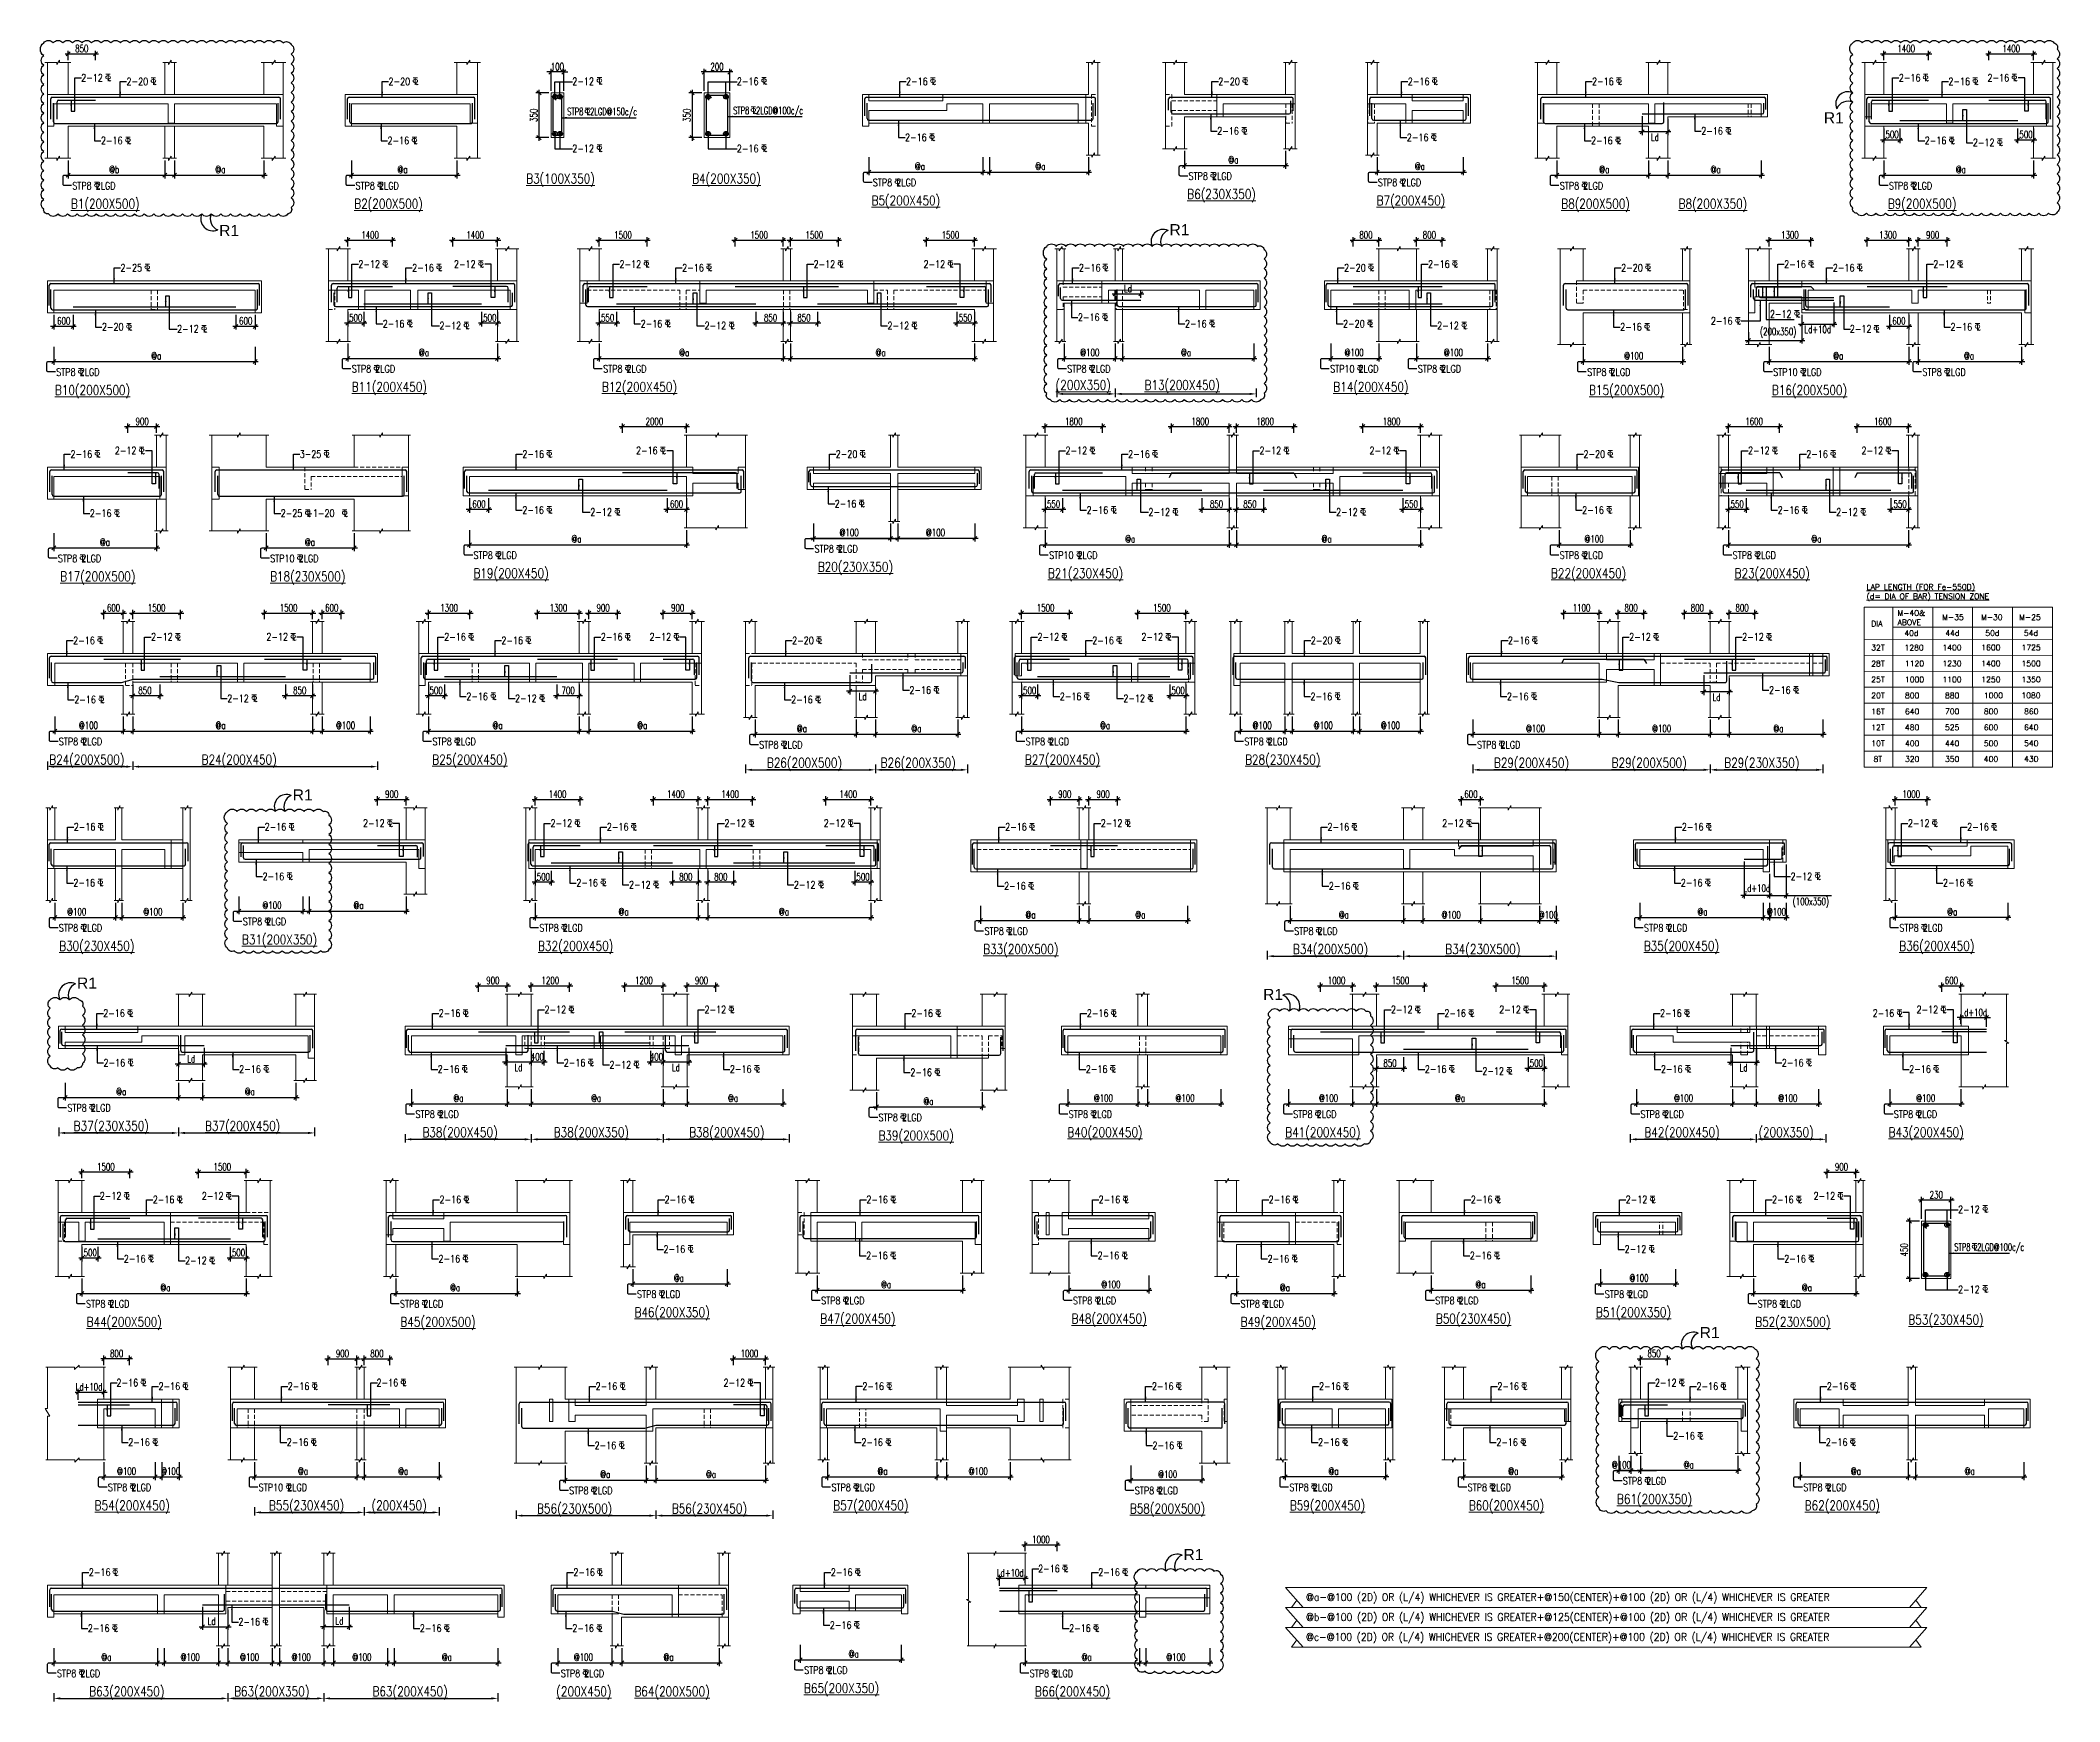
# Model space of a CAD drawing. Header units: millimetres. Extents: x 1255966 to 1543012, y 318612 to 465611.
# Drawn here: x 1479797 to 1543012, y 322791 to 374783 of the extents above; entities that cross this region are included whole.
import ezdxf

# ---------------------------------------------------------------- set-up
doc = ezdxf.new("R2010")
doc.units = ezdxf.units.MM
doc.header["$LTSCALE"] = 500
doc.header["$MEASUREMENT"] = 0
doc.header["$PDMODE"] = 34
doc.linetypes.add('CENTER', pattern=[2, 1.25, -0.25, 0.25, -0.25])
doc.linetypes.add('HIDDEN', pattern=[0.375, 0.25, -0.125])
doc.layers.get('Defpoints').update_dxf_attribs({"lineweight": 0})
for name, color, linetype, lineweight in [('BEAM ELE', 2, 'Continuous', 15), ('CALL', 1, 'Continuous', 18), ('DIM', 1, 'Continuous', 20), ('LINE', 5, 'Continuous', 20), ('TAXT', 3, 'Continuous', 15), ('TEXT', 7, 'Continuous', 13), ('TEXT 1', 7, 'CENTER', 9), ('TEXT2', 3, 'Continuous', 15), ('TOWER AREA BEAM..', 3, 'Continuous', 20)]:
    doc.layers.add(name, color=color, linetype=linetype, lineweight=lineweight)
for name, color, linetype in [('CLOUD', 95, 'Continuous'), ('D', 10, 'Continuous'), ('DIM-ST', 1, 'Continuous'), ('ST', 3, 'Continuous'), ('ST DIM.', 1, 'Continuous'), ('STEEL', 1, 'Continuous')]:
    doc.layers.add(name, color=color, linetype=linetype)
doc.styles.add('2MM', font='romans.shx', dxfattribs={"width": 0.7})
doc.styles.add('3mm', font='arial.ttf')
doc.styles.add('BHTESHT$0$HSCC2', font='romanc.shx')
doc.styles.add('haider', font='romans.shx')
doc.styles.add('K-DIM-33', font='romand.shx', dxfattribs={"width": 0.9, "height": 250})
doc.styles.add('raza2', font='romant.shx')
doc.styles.add('S-T', font='romans.shx')
doc.dimstyles.new('SHUIB MOD.', dxfattribs={"dimtxt": 230, "dimasz": 130, "dimexe": 100, "dimexo": 70, "dimgap": 50, "dimtad": 2, "dimdec": 0, "dimzin": 4, "dimdsep": 46, "dimtxsty": '2MM', "dimblk": 'OBLIQUE', "dimcen": 0.09, "dimdle": 100, "dimclrd": 1, "dimclre": 1, "dimclrt": 3, "dimadec": 0, "dimazin": 0, "dimtfac": 1, "dimtdec": 0, "dimtix": 1, "dimtmove": 2, "dimatfit": 3, "dimfxl": 100, "dimtolj": 1, "dimlwd": -1, "dimarcsym": 0})

msp = doc.modelspace()

# ---------------------------------------------------------------- texts
at = {"layer": 'CLOUD', "color": 1, "linetype": 'Continuous', "style": '3mm'}
for p in [(1535630.5, 372185.8), (1485392.8, 368658.2), (1515146.2, 368681.8), (1487696, 350993.8), (1480943.7, 345103.7), (1518076.2, 344748.3), (1531744.5, 334166), (1515583.4, 327218.2)]:
    msp.add_text('R1', height=350, dxfattribs=at).set_placement(p)
at = {"layer": 'ST', "style": 'S-T', "width": 0.9}
for s, p in [('@a-@100 (2D) OR (L/4) WHICHEVER IS GREATER+@150(CENTER)+@100 (2D) OR (L/4) WHICHEVER IS GREATER', (1519419.4, 325942.7)), ('@b-@100 (2D) OR (L/4) WHICHEVER IS GREATER+@125(CENTER)+@100 (2D) OR (L/4) WHICHEVER IS GREATER', (1519419.4, 325319.2)), ('@c-@100 (2D) OR (L/4) WHICHEVER IS GREATER+@200(CENTER)+@100 (2D) OR (L/4) WHICHEVER IS GREATER', (1519419.4, 324695.8))]:
    msp.add_text(s, height=236.772, dxfattribs=at).set_placement(p)
at = {"layer": 'TAXT', "style": 'BHTESHT$0$HSCC2', "width": 0.8}
for s, p in [('%%UB3(100X350)', (1495006.2, 370306.7)), ('%%UB4(200X350)', (1500201, 370306.7)), ('%%UB1(200X500)', (1480753.8, 369522.3)), ('%%UB2(200X500)', (1489621.7, 369522.3)), ('%%UB5(200X450)', (1505817.5, 369622.3)), ('%%UB6(230X350)', (1515701.8, 369822.3)), ('%%UB7(200X450)', (1521629.2, 369622.3)), ('%%UB8(200X500)', (1527410.1, 369522.3)), ('%%UB8(200X350)', (1531083.5, 369522.3)), ('%%UB9(200X500)', (1537634.1, 369522.3)), ('%%UB11(200X450)', (1489543.9, 363789.8)), ('%%UB12(200X450)', (1497374, 363789.8)), ('%%U(200X350)', (1511582.2, 363848)), ('%%UB13(200X450)', (1514364.9, 363848)), ('%%UB14(200X450)', (1520274.4, 363789.8)), ('%%UB10(200X500)', (1480251.8, 363689.8)), ('%%UB15(200X500)', (1528280.8, 363689.8)), ('%%UB16(200X500)', (1534005, 363689.8)), ('%%UB20(230X350)', (1504134.7, 358157.2)), ('%%UB17(200X500)', (1480418.8, 357857.2)), ('%%UB18(230X500)', (1486988.3, 357857.2)), ('%%UB19(200X450)', (1493354.5, 357957.2)), ('%%UB21(230X450)', (1511335.6, 357957.2)), ('%%UB22(200X450)', (1527089.3, 357957.2)), ('%%UB23(200X450)', (1532837.3, 357957.2)), ('%%UB24(200X500)', (1480074.1, 352124.6)), ('%%UB24(200X450)', (1484842.2, 352124.6)), ('%%UB25(200X450)', (1492064, 352124.6)), ('%%UB26(200X500)', (1502540.9, 352024.6)), ('%%UB26(200X350)', (1506102.5, 352024.6)), ('%%UB27(200X450)', (1510616.8, 352124.6)), ('%%UB28(230X450)', (1517513, 352124.6)), ('%%UB29(200X450)', (1525301.3, 352024.6)), ('%%UB29(200X500)', (1528986.6, 352024.6)), ('%%UB29(230X350)', (1532512.5, 352024.6)), ('%%UB30(230X450)', (1480385.9, 346292.1)), ('%%UB31(200X350)', (1486106.3, 346492.1)), ('%%UB32(200X450)', (1495377.5, 346292.1)), ('%%UB33(200X500)', (1509311.8, 346192.1)), ('%%UB34(200X500)', (1519009.1, 346192.1)), ('%%UB34(230X500)', (1523777.9, 346192.1)), ('%%UB35(200X450)', (1529993.8, 346292.1)), ('%%UB36(200X450)', (1537990.1, 346292.1)), ('%%UB37(230X350)', (1480838.8, 340659.5)), ('%%UB37(200X450)', (1484951.1, 340659.5)), ('%%UB38(200X450)', (1491757.4, 340459.5)), ('%%UB38(200X350)', (1495868, 340459.5)), ('%%UB38(200X450)', (1500105.7, 340459.5)), ('%%UB40(200X450)', (1511948, 340459.5)), ('%%UB41(200X450)', (1518768.5, 340459.5)), ('%%UB42(200X450)', (1530013.5, 340459.5)), ('%%U(200X350)', (1533583.8, 340459.5)), ('%%UB43(200X450)', (1537658.5, 340459.5)), ('%%UB39(200X500)', (1506034.2, 340359.5)), ('%%UB46(200X350)', (1498396.4, 334826.9)), ('%%UB51(200X350)', (1528495.5, 334826.9)), ('%%UB44(200X500)', (1481244.8, 334526.9)), ('%%UB45(200X500)', (1491067.5, 334526.9)), ('%%UB47(200X450)', (1504211.8, 334626.9)), ('%%UB48(200X450)', (1512076.2, 334626.9)), ('%%UB49(200X450)', (1517370.8, 334526.9)), ('%%UB50(230X450)', (1523484.3, 334626.9)), ('%%UB52(230X500)', (1533482.5, 334526.9)), ('%%UB53(230X450)', (1538277.8, 334595.8)), ('%%UB54(200X450)', (1481496.1, 328782.8)), ('%%UB55(230X450)', (1486954, 328782.8)), ('%%U(200X450)', (1490163.1, 328782.8)), ('%%UB56(230X500)', (1495344.7, 328682.8)), ('%%UB56(230X450)', (1499565.1, 328682.8)), ('%%UB57(200X450)', (1504616.6, 328782.8)), ('%%UB58(200X500)', (1513904.2, 328682.8)), ('%%UB59(200X450)', (1518912.7, 328782.8)), ('%%UB60(200X450)', (1524515.8, 328782.8)), ('%%UB61(200X350)', (1529153.9, 328982.8)), ('%%UB62(200X450)', (1535032.6, 328782.8)), ('%%UB63(200X450)', (1481324.1, 322961.8)), ('%%UB63(200X350)', (1485861.1, 322961.8)), ('%%UB63(200X450)', (1490193.2, 322961.8)), ('%%U(200X450)', (1495949.4, 322961.8)), ('%%UB64(200X500)', (1498394.4, 322961.8)), ('%%UB65(200X350)', (1503701.5, 323061.8)), ('%%UB66(200X450)', (1510933, 322961.8))]:
    msp.add_text(s, height=300, dxfattribs=at).set_placement(p)
at = {"layer": 'TEXT 1', "color": 3, "style": 'raza2'}
for s, p in [('DIA', (1537114.8, 356439.8)), ('M-35', (1539336.5, 356641.8)), ('M-30', (1540553, 356642.2)), ('M-25', (1541746.2, 356642.6))]:
    msp.add_text(s, height=175, rotation=0.01968, dxfattribs=at).set_placement(p)
at = {"layer": 'TEXT 1', "color": 3, "char_height": 175, "attachment_point": 1, "rotation": 0.01968, "style": 'raza2'}
for s, insert in [('M-40&\\PABOVE', (1537937.3, 356948.4)), ('40d', (1538152, 356319.1)), ('44d', (1539434.9, 356319.5)), ('50d', (1540684.9, 356319.9)), ('54d', (1541894.9, 356320.3))]:
    msp.add_mtext(s, dxfattribs=dict(at, insert=insert))
at = {"layer": 'TEXT2', "color": 3, "style": 'haider'}
for s, width, p in [('2-12', 0.8, (1481075.4, 373497.7)), ('2-20', 0.8, (1482493.4, 373384.5)), ('2-20', 0.8, (1490695, 373384.5)), ('2-12', 0.8, (1496449.2, 373387.2)), ('2-16', 0.8, (1501600.9, 373387.2)), ('2-16', 0.8, (1506897.6, 373384.5)), ('2-20', 0.8, (1516672.4, 373384.5)), ('2-16', 0.8, (1522606.6, 373384.5)), ('2-16', 0.8, (1528374.1, 373384.5)), ('2-16', 0.8, (1537977.5, 373497.7)), ('2-16', 0.8, (1539530.1, 373384.5)), ('2-16', 0.8, (1540754.7, 373497.7)), ('STP8  2LGD@150c/c', 0.6, (1496289.3, 372439.6)), ('STP8  2LGD@100c/c', 0.6, (1501484, 372475.4)), ('2-16', 0.8, (1481692.3, 371533.7)), ('2-16', 0.8, (1490662.8, 371533.7)), ('2-16', 0.8, (1506865.5, 371633.7)), ('2-16', 0.8, (1516640.2, 371833.7)), ('2-16', 0.8, (1522574.5, 371633.7)), ('2-16', 0.8, (1528342, 371533.7)), ('2-16', 0.8, (1531793.4, 371833.7)), ('2-16', 0.8, (1538788.8, 371533.7)), ('2-12', 0.8, (1496449.2, 371282.8)), ('2-16', 0.8, (1501600.9, 371282.8)), ('2-12', 0.8, (1540297.5, 371473.3)), ('STP8 2LGD', 0.8, (1505858.3, 370220.6)), ('STP8 2LGD', 0.8, (1515742.6, 370420.6)), ('STP8 2LGD', 0.8, (1521670.1, 370220.6)), ('STP8 2LGD', 0.8, (1480794.7, 370120.6)), ('STP8 2LGD', 0.8, (1489662.6, 370120.6)), ('STP8 2LGD', 0.8, (1527364.1, 370120.6)), ('STP8 2LGD', 0.8, (1537668.2, 370120.6)), ('2-25', 0.8, (1482302.2, 367552)), ('2-12', 0.8, (1489751, 367665.1)), ('2-16', 0.8, (1491436.4, 367552)), ('2-12', 0.8, (1492744.6, 367665.1)), ('2-12', 0.8, (1497927.6, 367665.1)), ('2-16', 0.8, (1499888.5, 367552)), ('2-12', 0.8, (1504003, 367665.1)), ('2-12', 0.8, (1507446.1, 367665.1)), ('2-16', 0.8, (1512310.4, 367552)), ('2-20', 0.8, (1520610.7, 367552)), ('2-16', 0.8, (1523238.9, 367665.1)), ('2-20', 0.8, (1529284.8, 367552)), ('2-16', 0.8, (1534389.7, 367665.1)), ('2-16', 0.8, (1535911.7, 367552)), ('2-12', 0.8, (1539057.1, 367665.1)), ('2-16', 0.8, (1490514.5, 365801.1)), ('2-16', 0.8, (1498589.6, 365801.1)), ('2-16', 0.8, (1512278.3, 366001.1)), ('2-16', 0.8, (1515630.1, 365801.1)), ('2-20', 0.8, (1520578.6, 365801.1)), ('2-16', 0.8, (1532095.2, 365887.7)), ('2-12', 0.8, (1533943.1, 366105.3)), ('2-20', 0.8, (1481723.4, 365701.1)), ('2-12', 0.8, (1484075.8, 365640.7)), ('2-12', 0.8, (1492289.4, 365740.7)), ('2-12', 0.8, (1500590.2, 365740.7)), ('2-12', 0.8, (1506316, 365740.7)), ('2-12', 0.8, (1523526.8, 365740.7)), ('2-16', 0.8, (1529252.7, 365701.1)), ('2-12', 0.8, (1536446.4, 365640.7)), ('2-16', 0.8, (1539597.2, 365701.1)), ('STP8 2LGD', 0.8, (1480292.7, 364288.1)), ('STP8 2LGD', 0.8, (1489546, 364388.1)), ('STP8 2LGD', 0.8, (1497414.9, 364388.1)), ('STP8 2LGD', 0.8, (1511943, 364388.1)), ('STP10 2LGD', 0.8, (1520173.5, 364388.1)), ('STP8 2LGD', 0.8, (1522918, 364388.1)), ('STP8 2LGD', 0.8, (1528218.7, 364288.1)), ('STP10 2LGD', 0.8, (1534045.9, 364288.1)), ('STP8 2LGD', 0.8, (1538715.9, 364288.1)), ('2-16', 0.8, (1480739.2, 361719.4)), ('2-12', 0.8, (1482124.9, 361832.6)), ('3-25', 0.8, (1487913.9, 361719.4)), ('2-16', 0.8, (1494886.2, 361719.4)), ('2-16', 0.8, (1498443.3, 361832.6)), ('2-20', 0.8, (1504695.9, 361719.4)), ('2-12', 0.8, (1511889.2, 361832.6)), ('2-16', 0.8, (1513850.1, 361719.4)), ('2-12', 0.8, (1517964.6, 361832.6)), ('2-12', 0.8, (1521407.7, 361832.6)), ('2-20', 0.8, (1528104.4, 361719.4)), ('2-12', 0.8, (1533256.5, 361832.6)), ('2-16', 0.8, (1535081.2, 361719.4)), ('2-12', 0.8, (1536808.2, 361832.6)), ('2-16', 0.8, (1504663.7, 360168.5)), ('2-16', 0.8, (1481345, 359868.5)), ('2-25 +1-20', 0.8, (1487320.1, 359868.5)), ('2-16', 0.8, (1494884.6, 359968.5)), ('2-12', 0.8, (1497012.5, 359908.1)), ('2-16', 0.8, (1512551.2, 359968.5)), ('2-12', 0.8, (1514485.8, 359908.1)), ('2-12', 0.8, (1520360.6, 359908.1)), ('2-16', 0.8, (1528065, 359968.5)), ('2-16', 0.8, (1534185.4, 359968.5)), ('2-12', 0.8, (1536017.6, 359908.1)), ('STP8 2LGD', 0.8, (1480344.7, 358455.5)), ('STP10 2LGD', 0.8, (1486990.4, 358455.5)), ('STP8 2LGD', 0.8, (1493356.6, 358555.5)), ('STP8 2LGD', 0.8, (1504030.6, 358755.5)), ('STP10 2LGD', 0.8, (1511376.5, 358555.5)), ('STP8 2LGD', 0.8, (1527361.9, 358555.5)), ('STP8 2LGD', 0.8, (1532775.3, 358555.5)), ('2-16', 0.8, (1480823.5, 355886.8)), ('2-12', 0.8, (1483260.6, 356000)), ('2-12', 0.8, (1486871, 356000)), ('2-16', 0.8, (1492439.6, 356000)), ('2-16', 0.8, (1494228.8, 355886.8)), ('2-16', 0.8, (1497340.9, 356000)), ('2-12', 0.8, (1498867.9, 356000)), ('2-20', 0.8, (1503330.9, 355886.8)), ('2-12', 0.8, (1511012.8, 356000)), ('2-16', 0.8, (1512727.3, 355886.8)), ('2-12', 0.8, (1514265.6, 356000)), ('2-20', 0.8, (1519570.9, 355886.8)), ('2-16', 0.8, (1525741.2, 355886.8)), ('2-12', 0.8, (1529537.5, 356000)), ('2-12', 0.8, (1533072.2, 356000)), ('2-16', 0.8, (1480857.8, 354036)), ('2-12', 0.8, (1485646.8, 354075.6)), ('2-16', 0.8, (1493131.3, 354136)), ('2-12', 0.8, (1494656.8, 354075.6)), ('2-16', 0.8, (1503298.8, 354036)), ('2-16', 0.8, (1507002.6, 354336)), ('2-16', 0.8, (1511710.7, 354136)), ('2-12', 0.8, (1513700.9, 354075.6)), ('2-16', 0.8, (1519559.8, 354136)), ('2-16', 0.8, (1525709.1, 354136)), ('2-16', 0.8, (1533914.1, 354336)), ('STP8 2LGD', 0.8, (1480373.9, 352722.9)), ('STP8 2LGD', 0.8, (1492071, 352722.9)), ('STP8 2LGD', 0.8, (1502299.7, 352622.9)), ('STP8 2LGD', 0.8, (1510644.2, 352722.9)), ('STP8 2LGD', 0.8, (1517487.8, 352722.9)), ('STP8 2LGD', 0.8, (1524772.4, 352622.9)), ('2-16', 0.8, (1480840.4, 350054.3)), ('2-16', 0.8, (1486817.2, 350054.3)), ('2-12', 0.8, (1489895.8, 350167.5)), ('2-12', 0.8, (1495768.3, 350167.5)), ('2-16', 0.8, (1497530.9, 350054.3)), ('2-12', 0.8, (1501210.5, 350167.5)), ('2-12', 0.8, (1504319.8, 350167.5)), ('2-16', 0.8, (1509998.8, 350054.3)), ('2-12', 0.8, (1512992.6, 350167.5)), ('2-16', 0.8, (1520091.7, 350054.3)), ('2-12', 0.8, (1523683.7, 350167.5)), ('2-16', 0.8, (1531185.3, 350054.3)), ('2-12', 0.8, (1538262.4, 350167.5)), ('2-16', 0.8, (1540117.8, 350054.3)), ('2-16', 0.8, (1480829.3, 348303.4)), ('2-16', 0.8, (1486753.2, 348503.4)), ('2-16', 0.8, (1496575.5, 348303.4)), ('2-12', 0.8, (1498224, 348243)), ('2-12', 0.8, (1503387, 348243)), ('2-16', 0.8, (1509966.6, 348203.4)), ('2-16', 0.8, (1520132, 348203.4)), ('2-16', 0.8, (1531153.2, 348303.4)), ('2-12', 0.8, (1534589.7, 348503.4)), ('2-16', 0.8, (1539360.2, 348303.4)), ('STP8 2LGD', 0.8, (1480374.7, 346890.4)), ('STP8 2LGD', 0.8, (1486133.6, 347090.4)), ('STP8 2LGD', 0.8, (1495418.4, 346890.4)), ('STP8 2LGD', 0.8, (1529999.8, 346890.4)), ('STP8 2LGD', 0.8, (1537994.9, 346890.4)), ('STP8 2LGD', 0.8, (1509352.7, 346790.4)), ('STP8 2LGD', 0.8, (1519050, 346790.4)), ('2-12', 0.8, (1495578.4, 344334.9)), ('2-12', 0.8, (1500586.2, 344334.9)), ('2-12', 0.8, (1522078.5, 344334.9)), ('2-12', 0.8, (1525468.8, 344334.9)), ('2-12', 0.8, (1538533.9, 344334.9)), ('2-16', 0.8, (1481764.1, 344221.7)), ('2-16', 0.8, (1492267, 344221.7)), ('2-16', 0.8, (1507064, 344221.7)), ('2-16', 0.8, (1512556.3, 344221.7)), ('2-16', 0.8, (1523750.2, 344221.7)), ('2-16', 0.8, (1530503.1, 344221.7)), ('2-16', 0.8, (1537159.7, 344221.7)), ('2-16', 0.8, (1481772.6, 342670.9)), ('2-16', 0.8, (1486020.6, 342470.9)), ('2-16', 0.8, (1492234.9, 342470.9)), ('2-16', 0.8, (1496180.8, 342670.9)), ('2-12', 0.8, (1497612.9, 342610.5)), ('2-16', 0.8, (1501383.3, 342470.9)), ('2-16', 0.8, (1512524.2, 342470.9)), ('2-16', 0.8, (1523137.2, 342470.9)), ('2-12', 0.8, (1524939.5, 342410.5)), ('2-16', 0.8, (1530530.9, 342470.9)), ('2-16', 0.8, (1534317.4, 342670.9)), ('2-16', 0.8, (1538301.7, 342470.9)), ('2-16', 0.8, (1507031.9, 342370.9)), ('STP8 2LGD', 0.8, (1480640.8, 341257.8)), ('STP8 2LGD', 0.8, (1491538.9, 341057.8)), ('STP8 2LGD', 0.8, (1506036.4, 340957.8)), ('STP8 2LGD', 0.8, (1511988.9, 341057.8)), ('STP8 2LGD', 0.8, (1519019.1, 341057.8)), ('STP8 2LGD', 0.8, (1529893.2, 341057.8)), ('STP8 2LGD', 0.8, (1537822.7, 341057.8)), ('2-12', 0.8, (1481654.8, 338502.3)), ('2-16', 0.8, (1483314.4, 338389.2)), ('2-12', 0.8, (1484851.9, 338502.3)), ('2-16', 0.8, (1492291.2, 338389.2)), ('2-16', 0.8, (1499337.5, 338389.2)), ('2-16', 0.8, (1505654, 338389.2)), ('2-16', 0.8, (1512927, 338389.2)), ('2-16', 0.8, (1518248.9, 338389.2)), ('2-16', 0.8, (1524580, 338389.2)), ('2-12', 0.8, (1529426.3, 338389.2)), ('2-16', 0.8, (1534008, 338389.2)), ('2-12', 0.8, (1535309.8, 338502.3)), ('2-12', 0.8, (1539832.8, 338078.1)), ('2-16', 0.8, (1499305.4, 336838.3)), ('2-12', 0.8, (1529394.1, 336838.3)), ('STP8  2LGD@100c/c', 0.6, (1539715.9, 336900.3)), ('2-16', 0.8, (1482410.2, 336538.3)), ('2-12', 0.8, (1484326.2, 336477.9)), ('2-16', 0.8, (1492259.1, 336538.3)), ('2-16', 0.8, (1505647.5, 336638.3)), ('2-16', 0.8, (1512894.9, 336638.3)), ('2-16', 0.8, (1518216.7, 336538.3)), ('2-16', 0.8, (1524547.9, 336638.3)), ('2-16', 0.8, (1534391.6, 336538.3)), ('2-12', 0.8, (1539832.8, 335573.7)), ('STP8 2LGD', 0.8, (1481225.5, 335125.2)), ('STP8 2LGD', 0.8, (1491053.4, 335125.2)), ('STP8 2LGD', 0.8, (1498474.2, 335425.2)), ('STP8 2LGD', 0.8, (1504238.7, 335225.2)), ('STP8 2LGD', 0.8, (1512122.2, 335225.2)), ('STP8 2LGD', 0.8, (1517369.8, 335125.2)), ('STP8 2LGD', 0.8, (1523465, 335225.2)), ('STP8 2LGD', 0.8, (1528771.1, 335425.2)), ('STP8 2LGD', 0.8, (1533560.3, 335125.2)), ('2-16', 0.8, (1482178.3, 332658.2)), ('2-16', 0.8, (1483496.3, 332545)), ('2-16', 0.8, (1487539.8, 332545)), ('2-16', 0.8, (1490320.1, 332658.2)), ('2-16', 0.8, (1497179.7, 332545)), ('2-12', 0.8, (1501182.9, 332658.2)), ('2-16', 0.8, (1505529.8, 332545)), ('2-16', 0.8, (1514595.1, 332545)), ('2-16', 0.8, (1519827.3, 332545)), ('2-16', 0.8, (1525409.1, 332545)), ('2-12', 0.8, (1530343.3, 332658.2)), ('2-16', 0.8, (1531644.6, 332545)), ('2-16', 0.8, (1535724.8, 332545)), ('2-16', 0.8, (1482546.8, 330794.1)), ('2-16', 0.8, (1487507.7, 330794.1)), ('2-16', 0.8, (1497147.6, 330694.1)), ('2-16', 0.8, (1505497.7, 330794.1)), ('2-16', 0.8, (1514613.3, 330694.1)), ('2-16', 0.8, (1519795.2, 330794.1)), ('2-16', 0.8, (1525376.9, 330794.1)), ('2-16', 0.8, (1530915.8, 330994.1)), ('2-16', 0.8, (1535692.7, 330794.1)), ('STP8 2LGD', 0.8, (1481910.6, 329381.1)), ('STP10 2LGD', 0.8, (1486629.8, 329381.1)), ('STP8 2LGD', 0.8, (1496352.5, 329281.1)), ('STP8 2LGD', 0.8, (1504562.9, 329381.1)), ('STP8 2LGD', 0.8, (1514058, 329281.1)), ('STP8 2LGD', 0.8, (1518897.6, 329381.1)), ('STP8 2LGD', 0.8, (1524479.3, 329381.1)), ('STP8 2LGD', 0.8, (1529338.8, 329581.1)), ('STP8 2LGD', 0.8, (1534986.6, 329381.1)), ('2-16', 0.8, (1481314.6, 326724)), ('2-16', 0.8, (1496481.7, 326724)), ('2-16', 0.8, (1504543.2, 326724)), ('2-16', 0.8, (1511031.5, 326837.2)), ('2-16', 0.8, (1512915, 326724)), ('2-16', 0.8, (1481282.5, 324973.2)), ('2-16', 0.8, (1485995.5, 325173.2)), ('2-16', 0.8, (1491675.3, 324973.2)), ('2-16', 0.8, (1496449.5, 324973.2)), ('2-16', 0.8, (1504511.1, 325073.2)), ('2-16', 0.8, (1512002.2, 324973.2)), ('STP8 2LGD', 0.8, (1480314.4, 323560.1)), ('STP8 2LGD', 0.8, (1496089.2, 323560.1)), ('STP8 2LGD', 0.8, (1503707.5, 323660.1)), ('STP8 2LGD', 0.8, (1510768.7, 323560.1))]:
    msp.add_text(s, height=230, dxfattribs=dict(at, width=width)).set_placement(p)
at = {"layer": 'TEXT2', "style": 'K-DIM-33'}
for s, p in [('32T', (1537115, 355692.7)), ('28T', (1537115.2, 355192.6)), ('1280', (1538156.4, 355693.1)), ('1120', (1538169.6, 355192.9)), ('1400', (1539344, 355693.5)), ('1230', (1539344.2, 355193.3)), ('1600', (1540561.5, 355693.9)), ('1400', (1540561.7, 355193.7)), ('1725', (1541820.6, 355694.3)), ('1500', (1541820.8, 355194.2)), ('25T', (1537115.4, 354692.4)), ('1000', (1538169.7, 354692.8)), ('1100', (1539344.4, 354693.2)), ('1250', (1540561.8, 354693.6)), ('1350', (1541820.9, 354694)), ('20T', (1537115.5, 354192.3)), ('800', (1538169.9, 354192.7)), ('880', (1539423.4, 354193.1)), ('1000', (1540640.9, 354193.5)), ('1080', (1541816.1, 354193.9)), ('16T', (1537115.7, 353692.2)), ('640', (1538170.1, 353692.5)), ('700', (1539423.6, 353692.9)), ('800', (1540641, 353693.4)), ('860', (1541900.1, 353693.8)), ('12T', (1537115.9, 353192)), ('10T', (1537116, 352691.9)), ('480', (1538170.2, 353192.4)), ('400', (1538170.4, 352692.2)), ('525', (1539423.7, 353192.8)), ('440', (1539423.9, 352692.7)), ('500', (1540641.4, 352693.1)), ('600', (1540641.2, 353193.2)), ('540', (1541900.5, 352693.5)), ('640', (1541900.3, 353193.7)), ('8T', (1537186.2, 352201.4)), ('320', (1538170.6, 352201.7)), ('350', (1539424.1, 352202.2)), ('400', (1540641.5, 352202.6)), ('430', (1541900.6, 352203))]:
    msp.add_text(s, height=175, rotation=0.01968, dxfattribs=at).set_placement(p)
at = {"layer": 'TEXT2', "insert": (1536967.3, 357762.4), "char_height": 175, "attachment_point": 1, "rotation": 0.01968, "style": 'raza2'}
msp.add_mtext('{\\LLAP LENGTH (FOR Fe-550D)} \\P{\\L(d= DIA OF BAR) TENSION ZONE}', dxfattribs=at)

# ---------------------------------------------------------------- blocks, each defined once
blk = doc.blocks.new('_Oblique')
at = {"color": 0, "linetype": 'ByBlock', "lineweight": -2}
blk.add_line((-0.5, -0.5), (0.5, 0.5), dxfattribs=at)
blk = doc.blocks.new('A$C76682FD6')
at = {"layer": 'TEXT', "color": 3, "ltscale": 0.2}
for p, q in [((143, 219), (2, 219)), ((72, 0), (72, 219)), ((72, 63), (128, 0)), ((128, 0), (162, 21))]:
    blk.add_line(p, q, dxfattribs=at)
blk.add_ellipse((72, 124), major_axis=(72.3, 0), ratio=0.753223, dxfattribs=at)
blk = doc.blocks.new('*D410')
at = {"layer": 'Defpoints', "color": 0, "ltscale": 100, "transparency": 16777216}
for p in [(1480668, 371094, 6), (1483693, 371094, 6), (1483693, 370564)]:
    blk.add_point(p, dxfattribs=at)
at = {"layer": 'ST DIM.', "color": 1, "ltscale": 100, "transparency": 16777216}
blk.add_line((1480568, 370564), (1483793, 370564), dxfattribs=at)
at = {"layer": 'ST DIM.', "color": 1, "lineweight": -2, "ltscale": 100, "transparency": 16777216}
for p, q in [((1480668, 371024), (1480668, 370464)), ((1483693, 371024), (1483693, 370464))]:
    blk.add_line(p, q, dxfattribs=at)
at = {"layer": 'ST DIM.', "color": 1, "ltscale": 100, "transparency": 16777216, "xscale": 125, "yscale": 125, "zscale": 125, "rotation": 180}
blk.add_blockref('_Oblique', (1480668, 370564), dxfattribs=at)
at = {"layer": 'ST DIM.', "color": 1, "ltscale": 100, "transparency": 16777216, "xscale": 125, "yscale": 125, "zscale": 125}
blk.add_blockref('_Oblique', (1483693, 370564), dxfattribs=at)
at = {"layer": 'ST DIM.', "color": 3, "ltscale": 100, "transparency": 16777216, "insert": (1482107, 370744), "char_height": 230, "attachment_point": 5, "style": '2MM'}
blk.add_mtext('\\A1;@b', dxfattribs=at)
blk = doc.blocks.new('*D411')
at = {"layer": 'Defpoints', "color": 0, "ltscale": 100, "transparency": 16777216}
for p in [(1483993, 371094, 6), (1486793, 371094, 6), (1486793, 370564)]:
    blk.add_point(p, dxfattribs=at)
at = {"layer": 'ST DIM.', "color": 1, "ltscale": 100, "transparency": 16777216}
blk.add_line((1483893, 370564), (1486893, 370564), dxfattribs=at)
at = {"layer": 'ST DIM.', "color": 1, "lineweight": -2, "ltscale": 100, "transparency": 16777216}
for p, q in [((1483993, 371024), (1483993, 370464)), ((1486793, 371024), (1486793, 370464))]:
    blk.add_line(p, q, dxfattribs=at)
at = {"layer": 'ST DIM.', "color": 1, "ltscale": 100, "transparency": 16777216, "xscale": 125, "yscale": 125, "zscale": 125, "rotation": 180}
blk.add_blockref('_Oblique', (1483993, 370564), dxfattribs=at)
at = {"layer": 'ST DIM.', "color": 1, "ltscale": 100, "transparency": 16777216, "xscale": 125, "yscale": 125, "zscale": 125}
blk.add_blockref('_Oblique', (1486793, 370564), dxfattribs=at)
at = {"layer": 'ST DIM.', "color": 3, "ltscale": 100, "transparency": 16777216, "insert": (1485432, 370744), "char_height": 230, "attachment_point": 5, "style": '2MM'}
blk.add_mtext('\\A1;@a', dxfattribs=at)
blk = doc.blocks.new('*D412')
at = {"layer": 'Defpoints', "color": 0, "ltscale": 100, "transparency": 16777216}
for p in [(1489536, 371094, 6), (1492836, 371094, 6), (1492836, 370564)]:
    blk.add_point(p, dxfattribs=at)
at = {"layer": 'ST DIM.', "color": 1, "ltscale": 100, "transparency": 16777216}
blk.add_line((1489436, 370564), (1492936, 370564), dxfattribs=at)
at = {"layer": 'ST DIM.', "color": 1, "lineweight": -2, "ltscale": 100, "transparency": 16777216}
for p, q in [((1489536, 371024), (1489536, 370464)), ((1492836, 371024), (1492836, 370464))]:
    blk.add_line(p, q, dxfattribs=at)
at = {"layer": 'ST DIM.', "color": 1, "ltscale": 100, "transparency": 16777216, "xscale": 125, "yscale": 125, "zscale": 125, "rotation": 180}
blk.add_blockref('_Oblique', (1489536, 370564), dxfattribs=at)
at = {"layer": 'ST DIM.', "color": 1, "ltscale": 100, "transparency": 16777216, "xscale": 125, "yscale": 125, "zscale": 125}
blk.add_blockref('_Oblique', (1492836, 370564), dxfattribs=at)
at = {"layer": 'ST DIM.', "color": 3, "ltscale": 100, "transparency": 16777216, "insert": (1491133, 370744), "char_height": 230, "attachment_point": 5, "style": '2MM'}
blk.add_mtext('\\A1;@a', dxfattribs=at)
blk = doc.blocks.new('*D413')
at = {"layer": 'Defpoints', "color": 0, "ltscale": 100, "transparency": 16777216}
for p in [(1495784, 373796), (1495784, 373140, 0), (1496184, 373140, 0)]:
    blk.add_point(p, dxfattribs=at)
at = {"layer": 'DIM-ST', "color": 1, "ltscale": 100, "transparency": 16777216}
for p, q in [((1495784, 373796), (1495654, 373796)), ((1496184, 373796), (1495784, 373796)), ((1496184, 373796), (1496314, 373796))]:
    blk.add_line(p, q, dxfattribs=at)
at = {"layer": 'DIM-ST', "color": 1, "lineweight": -2, "ltscale": 100, "transparency": 16777216}
for p, q in [((1495784, 373210), (1495784, 373896)), ((1496184, 373210), (1496184, 373896))]:
    blk.add_line(p, q, dxfattribs=at)
at = {"layer": 'DIM-ST', "color": 1, "ltscale": 100, "transparency": 16777216, "xscale": 130, "yscale": 130, "zscale": 130}
blk.add_blockref('_Oblique', (1495784, 373796), dxfattribs=at)
at = {"layer": 'DIM-ST', "color": 1, "ltscale": 100, "transparency": 16777216, "xscale": 130, "yscale": 130, "zscale": 130, "rotation": 180}
blk.add_blockref('_Oblique', (1496184, 373796), dxfattribs=at)
at = {"layer": 'DIM-ST', "color": 3, "ltscale": 100, "transparency": 16777216, "insert": (1495984, 373961), "char_height": 230, "attachment_point": 5, "style": '2MM'}
blk.add_mtext('\\A1;100', dxfattribs=at)
blk = doc.blocks.new('*D551')
at = {"layer": 'Defpoints', "color": 0, "ltscale": 100, "transparency": 16777216}
for p in [(1495784, 373140, 0), (1495405, 371740), (1495784, 371740)]:
    blk.add_point(p, dxfattribs=at)
at = {"layer": 'DIM-ST', "color": 1, "lineweight": -2, "ltscale": 100, "transparency": 16777216}
for p, q in [((1495714, 373140), (1495305, 373140)), ((1495714, 371740), (1495305, 371740))]:
    blk.add_line(p, q, dxfattribs=at)
at = {"layer": 'DIM-ST', "color": 1, "ltscale": 100, "transparency": 16777216}
blk.add_line((1495405, 373240), (1495405, 371640), dxfattribs=at)
at = {"layer": 'DIM-ST', "color": 1, "ltscale": 100, "transparency": 16777216, "xscale": 130, "yscale": 130, "zscale": 130}
for p, rotation in [((1495405, 373140), 90), ((1495405, 371740), 270)]:
    blk.add_blockref('_Oblique', p, dxfattribs=dict(at, rotation=rotation))
at = {"layer": 'DIM-ST', "color": 3, "ltscale": 100, "transparency": 16777216, "insert": (1495240, 372440), "char_height": 230, "attachment_point": 5, "rotation": 90, "style": '2MM'}
blk.add_mtext('\\A1;350', dxfattribs=at)
blk = doc.blocks.new('*D414')
at = {"layer": 'Defpoints', "color": 0, "ltscale": 100, "transparency": 16777216}
for p in [(1500579, 373796), (1500579, 373140, 0), (1501379, 373140, 0)]:
    blk.add_point(p, dxfattribs=at)
at = {"layer": 'DIM-ST', "color": 1, "ltscale": 100, "transparency": 16777216}
blk.add_line((1501479, 373796), (1500479, 373796), dxfattribs=at)
at = {"layer": 'DIM-ST', "color": 1, "lineweight": -2, "ltscale": 100, "transparency": 16777216}
for p, q in [((1500579, 373210), (1500579, 373896)), ((1501379, 373210), (1501379, 373896))]:
    blk.add_line(p, q, dxfattribs=at)
at = {"layer": 'DIM-ST', "color": 1, "ltscale": 100, "transparency": 16777216, "xscale": 130, "yscale": 130, "zscale": 130, "rotation": 180}
blk.add_blockref('_Oblique', (1500579, 373796), dxfattribs=at)
at = {"layer": 'DIM-ST', "color": 1, "ltscale": 100, "transparency": 16777216, "xscale": 130, "yscale": 130, "zscale": 130}
blk.add_blockref('_Oblique', (1501379, 373796), dxfattribs=at)
at = {"layer": 'DIM-ST', "color": 3, "ltscale": 100, "transparency": 16777216, "insert": (1500979, 373961), "char_height": 230, "attachment_point": 5, "style": '2MM'}
blk.add_mtext('\\A1;200', dxfattribs=at)
blk = doc.blocks.new('*D552')
at = {"layer": 'Defpoints', "color": 0, "ltscale": 100, "transparency": 16777216}
for p in [(1500579, 373140, 0), (1500200, 371740), (1500579, 371740, 0)]:
    blk.add_point(p, dxfattribs=at)
at = {"layer": 'DIM-ST', "color": 1, "lineweight": -2, "ltscale": 100, "transparency": 16777216}
for p, q in [((1500509, 373140), (1500100, 373140)), ((1500509, 371740), (1500100, 371740))]:
    blk.add_line(p, q, dxfattribs=at)
at = {"layer": 'DIM-ST', "color": 1, "ltscale": 100, "transparency": 16777216}
blk.add_line((1500200, 373240), (1500200, 371640), dxfattribs=at)
at = {"layer": 'DIM-ST', "color": 1, "ltscale": 100, "transparency": 16777216, "xscale": 130, "yscale": 130, "zscale": 130}
for p, rotation in [((1500200, 373140), 90), ((1500200, 371740), 270)]:
    blk.add_blockref('_Oblique', p, dxfattribs=dict(at, rotation=rotation))
at = {"layer": 'DIM-ST', "color": 3, "ltscale": 100, "transparency": 16777216, "insert": (1500035, 372440), "char_height": 230, "attachment_point": 5, "rotation": 90, "style": '2MM'}
blk.add_mtext('\\A1;350', dxfattribs=at)
blk = doc.blocks.new('*D415')
at = {"layer": 'Defpoints', "color": 0, "ltscale": 100, "transparency": 16777216}
for p in [(1509506, 371194, 6), (1512606, 371194, 6), (1512606, 370664)]:
    blk.add_point(p, dxfattribs=at)
at = {"layer": 'ST DIM.', "color": 1, "lineweight": -2, "ltscale": 100, "transparency": 16777216}
for p, q in [((1509506, 371124), (1509506, 370564)), ((1512606, 371124), (1512606, 370564))]:
    blk.add_line(p, q, dxfattribs=at)
at = {"layer": 'ST DIM.', "color": 1, "ltscale": 100, "transparency": 16777216}
blk.add_line((1509406, 370664), (1512706, 370664), dxfattribs=at)
at = {"layer": 'ST DIM.', "color": 1, "ltscale": 100, "transparency": 16777216, "xscale": 125, "yscale": 125, "zscale": 125, "rotation": 180}
blk.add_blockref('_Oblique', (1509506, 370664), dxfattribs=at)
at = {"layer": 'ST DIM.', "color": 1, "ltscale": 100, "transparency": 16777216, "xscale": 125, "yscale": 125, "zscale": 125}
blk.add_blockref('_Oblique', (1512606, 370664), dxfattribs=at)
at = {"layer": 'ST DIM.', "color": 3, "ltscale": 100, "transparency": 16777216, "insert": (1511104, 370844), "char_height": 230, "attachment_point": 5, "style": '2MM'}
blk.add_mtext('\\A1;@a', dxfattribs=at)
blk = doc.blocks.new('*D416')
at = {"layer": 'Defpoints', "color": 0, "ltscale": 100, "transparency": 16777216}
for p in [(1537509, 371094, 6), (1542199, 371094, 6), (1542199, 370564)]:
    blk.add_point(p, dxfattribs=at)
at = {"layer": 'ST DIM.', "color": 1, "ltscale": 100, "transparency": 16777216}
blk.add_line((1537409, 370564), (1542299, 370564), dxfattribs=at)
at = {"layer": 'ST DIM.', "color": 1, "lineweight": -2, "ltscale": 100, "transparency": 16777216}
for p, q in [((1537509, 371024), (1537509, 370464)), ((1542199, 371024), (1542199, 370464))]:
    blk.add_line(p, q, dxfattribs=at)
at = {"layer": 'ST DIM.', "color": 1, "ltscale": 100, "transparency": 16777216, "xscale": 125, "yscale": 125, "zscale": 125, "rotation": 180}
blk.add_blockref('_Oblique', (1537509, 370564), dxfattribs=at)
at = {"layer": 'ST DIM.', "color": 1, "ltscale": 100, "transparency": 16777216, "xscale": 125, "yscale": 125, "zscale": 125}
blk.add_blockref('_Oblique', (1542199, 370564), dxfattribs=at)
at = {"layer": 'ST DIM.', "color": 3, "ltscale": 100, "transparency": 16777216, "insert": (1539918, 370744), "char_height": 230, "attachment_point": 5, "style": '2MM'}
blk.add_mtext('\\A1;@a', dxfattribs=at)
blk = doc.blocks.new('*D417')
at = {"layer": 'Defpoints', "color": 0, "ltscale": 100, "transparency": 16777216}
for p in [(1542199, 374360), (1540799, 374094), (1542199, 374094)]:
    blk.add_point(p, dxfattribs=at)
at = {"layer": 'ST DIM.', "color": 1, "ltscale": 100, "transparency": 16777216}
blk.add_line((1540699, 374360), (1542299, 374360), dxfattribs=at)
at = {"layer": 'ST DIM.', "color": 1, "lineweight": -2, "ltscale": 100, "transparency": 16777216}
for p, q in [((1540799, 374164), (1540799, 374460)), ((1542199, 374164), (1542199, 374460))]:
    blk.add_line(p, q, dxfattribs=at)
at = {"layer": 'ST DIM.', "color": 1, "ltscale": 100, "transparency": 16777216, "xscale": 125, "yscale": 125, "zscale": 125, "rotation": 180}
blk.add_blockref('_Oblique', (1540799, 374360), dxfattribs=at)
at = {"layer": 'ST DIM.', "color": 1, "ltscale": 100, "transparency": 16777216, "xscale": 125, "yscale": 125, "zscale": 125}
blk.add_blockref('_Oblique', (1542199, 374360), dxfattribs=at)
at = {"layer": 'ST DIM.', "color": 3, "ltscale": 100, "transparency": 16777216, "insert": (1541499, 374525), "char_height": 230, "attachment_point": 5, "style": '2MM'}
blk.add_mtext('\\A1;1400', dxfattribs=at)
blk = doc.blocks.new('*D418')
at = {"layer": 'Defpoints', "color": 0, "ltscale": 100, "transparency": 16777216}
for p in [(1538909, 374360), (1537509, 374094), (1538909, 374094)]:
    blk.add_point(p, dxfattribs=at)
at = {"layer": 'ST DIM.', "color": 1, "ltscale": 100, "transparency": 16777216}
blk.add_line((1537409, 374360), (1539009, 374360), dxfattribs=at)
at = {"layer": 'ST DIM.', "color": 1, "lineweight": -2, "ltscale": 100, "transparency": 16777216}
for p, q in [((1537509, 374164), (1537509, 374460)), ((1538909, 374164), (1538909, 374460))]:
    blk.add_line(p, q, dxfattribs=at)
at = {"layer": 'ST DIM.', "color": 1, "ltscale": 100, "transparency": 16777216, "xscale": 125, "yscale": 125, "zscale": 125, "rotation": 180}
blk.add_blockref('_Oblique', (1537509, 374360), dxfattribs=at)
at = {"layer": 'ST DIM.', "color": 1, "ltscale": 100, "transparency": 16777216, "xscale": 125, "yscale": 125, "zscale": 125}
blk.add_blockref('_Oblique', (1538909, 374360), dxfattribs=at)
at = {"layer": 'ST DIM.', "color": 3, "ltscale": 100, "transparency": 16777216, "insert": (1538209, 374525), "char_height": 230, "attachment_point": 5, "style": '2MM'}
blk.add_mtext('\\A1;1400', dxfattribs=at)
blk = doc.blocks.new('*D419')
at = {"layer": 'Defpoints', "color": 0, "ltscale": 100, "transparency": 16777216}
for p in [(1537509, 372094), (1538009, 372094), (1537509, 371665)]:
    blk.add_point(p, dxfattribs=at)
at = {"layer": 'ST DIM.', "color": 1, "lineweight": -2, "ltscale": 100, "transparency": 16777216}
for p, q in [((1537509, 372024), (1537509, 371565)), ((1538009, 372024), (1538009, 371565))]:
    blk.add_line(p, q, dxfattribs=at)
at = {"layer": 'ST DIM.', "color": 1, "ltscale": 100, "transparency": 16777216}
blk.add_line((1538109, 371665), (1537409, 371665), dxfattribs=at)
at = {"layer": 'ST DIM.', "color": 1, "ltscale": 100, "transparency": 16777216, "xscale": 125, "yscale": 125, "zscale": 125, "rotation": 180}
blk.add_blockref('_Oblique', (1537509, 371665), dxfattribs=at)
at = {"layer": 'ST DIM.', "color": 1, "ltscale": 100, "transparency": 16777216, "xscale": 125, "yscale": 125, "zscale": 125}
blk.add_blockref('_Oblique', (1538009, 371665), dxfattribs=at)
at = {"layer": 'ST DIM.', "color": 3, "ltscale": 100, "transparency": 16777216, "insert": (1537769, 371837), "char_height": 230, "attachment_point": 5, "style": '2MM'}
blk.add_mtext('\\A1;500', dxfattribs=at)
blk = doc.blocks.new('*D420')
at = {"layer": 'Defpoints', "color": 0, "ltscale": 100, "transparency": 16777216}
for p in [(1541699, 372094), (1542199, 372094), (1541699, 371665)]:
    blk.add_point(p, dxfattribs=at)
at = {"layer": 'ST DIM.', "color": 1, "lineweight": -2, "ltscale": 100, "transparency": 16777216}
for p, q in [((1541699, 372024), (1541699, 371565)), ((1542199, 372024), (1542199, 371565))]:
    blk.add_line(p, q, dxfattribs=at)
at = {"layer": 'ST DIM.', "color": 1, "ltscale": 100, "transparency": 16777216}
blk.add_line((1542299, 371665), (1541599, 371665), dxfattribs=at)
at = {"layer": 'ST DIM.', "color": 1, "ltscale": 100, "transparency": 16777216, "xscale": 125, "yscale": 125, "zscale": 125, "rotation": 180}
blk.add_blockref('_Oblique', (1541699, 371665), dxfattribs=at)
at = {"layer": 'ST DIM.', "color": 1, "ltscale": 100, "transparency": 16777216, "xscale": 125, "yscale": 125, "zscale": 125}
blk.add_blockref('_Oblique', (1542199, 371665), dxfattribs=at)
at = {"layer": 'ST DIM.', "color": 3, "ltscale": 100, "transparency": 16777216, "insert": (1541961, 371837), "char_height": 230, "attachment_point": 5, "style": '2MM'}
blk.add_mtext('\\A1;500', dxfattribs=at)
blk = doc.blocks.new('*D421')
at = {"layer": 'Defpoints', "color": 0, "ltscale": 100, "transparency": 16777216}
for p in [(1527267, 371094, 6), (1530142, 371094, 6), (1530142, 370564)]:
    blk.add_point(p, dxfattribs=at)
at = {"layer": 'ST DIM.', "color": 1, "ltscale": 100, "transparency": 16777216}
blk.add_line((1527167, 370564), (1530242, 370564), dxfattribs=at)
at = {"layer": 'ST DIM.', "color": 1, "lineweight": -2, "ltscale": 100, "transparency": 16777216}
for p, q in [((1527267, 371024), (1527267, 370464)), ((1530142, 371024), (1530142, 370464))]:
    blk.add_line(p, q, dxfattribs=at)
at = {"layer": 'ST DIM.', "color": 1, "ltscale": 100, "transparency": 16777216, "xscale": 125, "yscale": 125, "zscale": 125, "rotation": 180}
blk.add_blockref('_Oblique', (1527267, 370564), dxfattribs=at)
at = {"layer": 'ST DIM.', "color": 1, "ltscale": 100, "transparency": 16777216, "xscale": 125, "yscale": 125, "zscale": 125}
blk.add_blockref('_Oblique', (1530142, 370564), dxfattribs=at)
at = {"layer": 'ST DIM.', "color": 3, "ltscale": 100, "transparency": 16777216, "insert": (1528757, 370744), "char_height": 230, "attachment_point": 5, "style": '2MM'}
blk.add_mtext('\\A1;@a', dxfattribs=at)
blk = doc.blocks.new('*D422')
at = {"layer": 'Defpoints', "color": 0, "ltscale": 100, "transparency": 16777216}
for p in [(1530742, 371094, 6), (1533672, 371094, 6), (1533672, 370564)]:
    blk.add_point(p, dxfattribs=at)
at = {"layer": 'ST DIM.', "color": 1, "ltscale": 100, "transparency": 16777216}
blk.add_line((1530642, 370564), (1533772, 370564), dxfattribs=at)
at = {"layer": 'ST DIM.', "color": 1, "lineweight": -2, "ltscale": 100, "transparency": 16777216}
for p, q in [((1530742, 371024), (1530742, 370464)), ((1533672, 371024), (1533672, 370464))]:
    blk.add_line(p, q, dxfattribs=at)
at = {"layer": 'ST DIM.', "color": 1, "ltscale": 100, "transparency": 16777216, "xscale": 125, "yscale": 125, "zscale": 125, "rotation": 180}
blk.add_blockref('_Oblique', (1530742, 370564), dxfattribs=at)
at = {"layer": 'ST DIM.', "color": 1, "ltscale": 100, "transparency": 16777216, "xscale": 125, "yscale": 125, "zscale": 125}
blk.add_blockref('_Oblique', (1533672, 370564), dxfattribs=at)
at = {"layer": 'ST DIM.', "color": 3, "ltscale": 100, "transparency": 16777216, "insert": (1532245, 370744), "char_height": 230, "attachment_point": 5, "style": '2MM'}
blk.add_mtext('\\A1;@a', dxfattribs=at)
blk = doc.blocks.new('*D423')
at = {"layer": 'Defpoints', "color": 0, "ltscale": 100, "transparency": 16777216}
for p in [(1515616, 371394, 6), (1518776, 371394, 6), (1518776, 370864)]:
    blk.add_point(p, dxfattribs=at)
at = {"layer": 'ST DIM.', "color": 1, "lineweight": -2, "ltscale": 100, "transparency": 16777216}
for p, q in [((1515616, 371324), (1515616, 370764)), ((1518776, 371324), (1518776, 370764))]:
    blk.add_line(p, q, dxfattribs=at)
at = {"layer": 'ST DIM.', "color": 1, "ltscale": 100, "transparency": 16777216}
blk.add_line((1515516, 370864), (1518876, 370864), dxfattribs=at)
at = {"layer": 'ST DIM.', "color": 1, "ltscale": 100, "transparency": 16777216, "xscale": 125, "yscale": 125, "zscale": 125, "rotation": 180}
blk.add_blockref('_Oblique', (1515616, 370864), dxfattribs=at)
at = {"layer": 'ST DIM.', "color": 1, "ltscale": 100, "transparency": 16777216, "xscale": 125, "yscale": 125, "zscale": 125}
blk.add_blockref('_Oblique', (1518776, 370864), dxfattribs=at)
at = {"layer": 'ST DIM.', "color": 3, "ltscale": 100, "transparency": 16777216, "insert": (1517145, 371044), "char_height": 230, "attachment_point": 5, "style": '2MM'}
blk.add_mtext('\\A1;@a', dxfattribs=at)
blk = doc.blocks.new('*D424')
at = {"layer": 'Defpoints', "color": 0, "ltscale": 100, "transparency": 16777216}
for p in [(1489419, 365362, 6), (1494109, 365362, 6), (1494109, 364831)]:
    blk.add_point(p, dxfattribs=at)
at = {"layer": 'ST DIM.', "color": 1, "ltscale": 100, "transparency": 16777216}
blk.add_line((1489319, 364831), (1494209, 364831), dxfattribs=at)
at = {"layer": 'ST DIM.', "color": 1, "lineweight": -2, "ltscale": 100, "transparency": 16777216}
for p, q in [((1489419, 365292), (1489419, 364731)), ((1494109, 365292), (1494109, 364731))]:
    blk.add_line(p, q, dxfattribs=at)
at = {"layer": 'ST DIM.', "color": 1, "ltscale": 100, "transparency": 16777216, "xscale": 125, "yscale": 125, "zscale": 125, "rotation": 180}
blk.add_blockref('_Oblique', (1489419, 364831), dxfattribs=at)
at = {"layer": 'ST DIM.', "color": 1, "ltscale": 100, "transparency": 16777216, "xscale": 125, "yscale": 125, "zscale": 125}
blk.add_blockref('_Oblique', (1494109, 364831), dxfattribs=at)
at = {"layer": 'ST DIM.', "color": 3, "ltscale": 100, "transparency": 16777216, "insert": (1491804, 365012), "char_height": 230, "attachment_point": 5, "style": '2MM'}
blk.add_mtext('\\A1;@a', dxfattribs=at)
blk = doc.blocks.new('*D425')
at = {"layer": 'Defpoints', "color": 0, "ltscale": 100, "transparency": 16777216}
for p in [(1497288, 365362, 6), (1503048, 365362, 6), (1503048, 364831)]:
    blk.add_point(p, dxfattribs=at)
at = {"layer": 'ST DIM.', "color": 1, "ltscale": 100, "transparency": 16777216}
blk.add_line((1497188, 364831), (1503148, 364831), dxfattribs=at)
at = {"layer": 'ST DIM.', "color": 1, "lineweight": -2, "ltscale": 100, "transparency": 16777216}
for p, q in [((1497288, 365292), (1497288, 364731)), ((1503048, 365292), (1503048, 364731))]:
    blk.add_line(p, q, dxfattribs=at)
at = {"layer": 'ST DIM.', "color": 1, "ltscale": 100, "transparency": 16777216, "xscale": 125, "yscale": 125, "zscale": 125, "rotation": 180}
blk.add_blockref('_Oblique', (1497288, 364831), dxfattribs=at)
at = {"layer": 'ST DIM.', "color": 1, "ltscale": 100, "transparency": 16777216, "xscale": 125, "yscale": 125, "zscale": 125}
blk.add_blockref('_Oblique', (1503048, 364831), dxfattribs=at)
at = {"layer": 'ST DIM.', "color": 3, "ltscale": 100, "transparency": 16777216, "insert": (1499951, 365012), "char_height": 230, "attachment_point": 5, "style": '2MM'}
blk.add_mtext('\\A1;@a', dxfattribs=at)
blk = doc.blocks.new('*D426')
at = {"layer": 'Defpoints', "color": 0, "ltscale": 100, "transparency": 16777216}
for p in [(1503278, 365362, 6), (1509038, 365362, 6), (1509038, 364831)]:
    blk.add_point(p, dxfattribs=at)
at = {"layer": 'ST DIM.', "color": 1, "ltscale": 100, "transparency": 16777216}
blk.add_line((1503178, 364831), (1509138, 364831), dxfattribs=at)
at = {"layer": 'ST DIM.', "color": 1, "lineweight": -2, "ltscale": 100, "transparency": 16777216}
for p, q in [((1503278, 365292), (1503278, 364731)), ((1509038, 365292), (1509038, 364731))]:
    blk.add_line(p, q, dxfattribs=at)
at = {"layer": 'ST DIM.', "color": 1, "ltscale": 100, "transparency": 16777216, "xscale": 125, "yscale": 125, "zscale": 125, "rotation": 180}
blk.add_blockref('_Oblique', (1503278, 364831), dxfattribs=at)
at = {"layer": 'ST DIM.', "color": 1, "ltscale": 100, "transparency": 16777216, "xscale": 125, "yscale": 125, "zscale": 125}
blk.add_blockref('_Oblique', (1509038, 364831), dxfattribs=at)
at = {"layer": 'ST DIM.', "color": 3, "ltscale": 100, "transparency": 16777216, "insert": (1506103, 365012), "char_height": 230, "attachment_point": 5, "style": '2MM'}
blk.add_mtext('\\A1;@a', dxfattribs=at)
blk = doc.blocks.new('*D427')
at = {"layer": 'Defpoints', "color": 0, "ltscale": 100, "transparency": 16777216}
for p in [(1503278, 368262), (1504778, 368528), (1504778, 368262)]:
    blk.add_point(p, dxfattribs=at)
at = {"layer": 'ST DIM.', "color": 1, "lineweight": -2, "ltscale": 100, "transparency": 16777216}
for p, q in [((1503278, 368332), (1503278, 368628)), ((1504778, 368332), (1504778, 368628))]:
    blk.add_line(p, q, dxfattribs=at)
at = {"layer": 'ST DIM.', "color": 1, "ltscale": 100, "transparency": 16777216}
blk.add_line((1503178, 368528), (1504878, 368528), dxfattribs=at)
at = {"layer": 'ST DIM.', "color": 1, "ltscale": 100, "transparency": 16777216, "xscale": 125, "yscale": 125, "zscale": 125, "rotation": 180}
blk.add_blockref('_Oblique', (1503278, 368528), dxfattribs=at)
at = {"layer": 'ST DIM.', "color": 1, "ltscale": 100, "transparency": 16777216, "xscale": 125, "yscale": 125, "zscale": 125}
blk.add_blockref('_Oblique', (1504778, 368528), dxfattribs=at)
at = {"layer": 'ST DIM.', "color": 3, "ltscale": 100, "transparency": 16777216, "insert": (1504028, 368693), "char_height": 230, "attachment_point": 5, "style": '2MM'}
blk.add_mtext('\\A1;1500', dxfattribs=at)
blk = doc.blocks.new('*D428')
at = {"layer": 'Defpoints', "color": 0, "ltscale": 100, "transparency": 16777216}
for p in [(1501548, 368262), (1503048, 368528), (1503048, 368262)]:
    blk.add_point(p, dxfattribs=at)
at = {"layer": 'ST DIM.', "color": 1, "lineweight": -2, "ltscale": 100, "transparency": 16777216}
for p, q in [((1501548, 368332), (1501548, 368628)), ((1503048, 368332), (1503048, 368628))]:
    blk.add_line(p, q, dxfattribs=at)
at = {"layer": 'ST DIM.', "color": 1, "ltscale": 100, "transparency": 16777216}
blk.add_line((1501448, 368528), (1503148, 368528), dxfattribs=at)
at = {"layer": 'ST DIM.', "color": 1, "ltscale": 100, "transparency": 16777216, "xscale": 125, "yscale": 125, "zscale": 125, "rotation": 180}
blk.add_blockref('_Oblique', (1501548, 368528), dxfattribs=at)
at = {"layer": 'ST DIM.', "color": 1, "ltscale": 100, "transparency": 16777216, "xscale": 125, "yscale": 125, "zscale": 125}
blk.add_blockref('_Oblique', (1503048, 368528), dxfattribs=at)
at = {"layer": 'ST DIM.', "color": 3, "ltscale": 100, "transparency": 16777216, "insert": (1502298, 368693), "char_height": 230, "attachment_point": 5, "style": '2MM'}
blk.add_mtext('\\A1;1500', dxfattribs=at)
blk = doc.blocks.new('*D429')
at = {"layer": 'Defpoints', "color": 0, "ltscale": 100, "transparency": 16777216}
for p in [(1522882, 365362, 6), (1525102, 365362, 6), (1525102, 364831)]:
    blk.add_point(p, dxfattribs=at)
at = {"layer": 'ST DIM.', "color": 1, "ltscale": 100, "transparency": 16777216}
blk.add_line((1522782, 364831), (1525202, 364831), dxfattribs=at)
at = {"layer": 'ST DIM.', "color": 1, "lineweight": -2, "ltscale": 100, "transparency": 16777216}
for p, q in [((1522882, 365292), (1522882, 364731)), ((1525102, 365292), (1525102, 364731))]:
    blk.add_line(p, q, dxfattribs=at)
at = {"layer": 'ST DIM.', "color": 1, "ltscale": 100, "transparency": 16777216, "xscale": 125, "yscale": 125, "zscale": 125, "rotation": 180}
blk.add_blockref('_Oblique', (1522882, 364831), dxfattribs=at)
at = {"layer": 'ST DIM.', "color": 1, "ltscale": 100, "transparency": 16777216, "xscale": 125, "yscale": 125, "zscale": 125}
blk.add_blockref('_Oblique', (1525102, 364831), dxfattribs=at)
at = {"layer": 'ST DIM.', "color": 3, "ltscale": 100, "transparency": 16777216, "insert": (1524033, 365012), "char_height": 230, "attachment_point": 5, "style": '2MM'}
blk.add_mtext('\\A1;@100', dxfattribs=at)
blk = doc.blocks.new('*D430')
at = {"layer": 'Defpoints', "color": 0, "ltscale": 100, "transparency": 16777216}
for p in [(1528092, 365262, 6), (1531207, 365262, 6), (1531207, 364731)]:
    blk.add_point(p, dxfattribs=at)
at = {"layer": 'ST DIM.', "color": 1, "lineweight": -2, "ltscale": 100, "transparency": 16777216}
for p, q in [((1528092, 365192), (1528092, 364631)), ((1531207, 365192), (1531207, 364631))]:
    blk.add_line(p, q, dxfattribs=at)
at = {"layer": 'ST DIM.', "color": 1, "ltscale": 100, "transparency": 16777216}
blk.add_line((1527992, 364731), (1531307, 364731), dxfattribs=at)
at = {"layer": 'ST DIM.', "color": 1, "ltscale": 100, "transparency": 16777216, "xscale": 125, "yscale": 125, "zscale": 125, "rotation": 180}
blk.add_blockref('_Oblique', (1528092, 364731), dxfattribs=at)
at = {"layer": 'ST DIM.', "color": 1, "ltscale": 100, "transparency": 16777216, "xscale": 125, "yscale": 125, "zscale": 125}
blk.add_blockref('_Oblique', (1531207, 364731), dxfattribs=at)
at = {"layer": 'ST DIM.', "color": 3, "ltscale": 100, "transparency": 16777216, "insert": (1529678, 364912), "char_height": 230, "attachment_point": 5, "style": '2MM'}
blk.add_mtext('\\A1;@100', dxfattribs=at)
blk = doc.blocks.new('*D431')
at = {"layer": 'Defpoints', "color": 0, "ltscale": 100, "transparency": 16777216}
for p in [(1533919, 365262, 6), (1538289, 365262, 6), (1538289, 364731)]:
    blk.add_point(p, dxfattribs=at)
at = {"layer": 'ST DIM.', "color": 1, "lineweight": -2, "ltscale": 100, "transparency": 16777216}
for p, q in [((1533919, 365192), (1533919, 364631)), ((1538289, 365192), (1538289, 364631))]:
    blk.add_line(p, q, dxfattribs=at)
at = {"layer": 'ST DIM.', "color": 1, "ltscale": 100, "transparency": 16777216}
blk.add_line((1533819, 364731), (1538389, 364731), dxfattribs=at)
at = {"layer": 'ST DIM.', "color": 1, "ltscale": 100, "transparency": 16777216, "xscale": 125, "yscale": 125, "zscale": 125, "rotation": 180}
blk.add_blockref('_Oblique', (1533919, 364731), dxfattribs=at)
at = {"layer": 'ST DIM.', "color": 1, "ltscale": 100, "transparency": 16777216, "xscale": 125, "yscale": 125, "zscale": 125}
blk.add_blockref('_Oblique', (1538289, 364731), dxfattribs=at)
at = {"layer": 'ST DIM.', "color": 3, "ltscale": 100, "transparency": 16777216, "insert": (1536081, 364912), "char_height": 230, "attachment_point": 5, "style": '2MM'}
blk.add_mtext('\\A1;@a', dxfattribs=at)
blk = doc.blocks.new('*D432')
at = {"layer": 'Defpoints', "color": 0, "ltscale": 100, "transparency": 16777216}
for p in [(1538589, 365262, 6), (1541824, 365262, 6), (1541824, 364731)]:
    blk.add_point(p, dxfattribs=at)
at = {"layer": 'ST DIM.', "color": 1, "lineweight": -2, "ltscale": 100, "transparency": 16777216}
for p, q in [((1538589, 365192), (1538589, 364631)), ((1541824, 365192), (1541824, 364631))]:
    blk.add_line(p, q, dxfattribs=at)
at = {"layer": 'ST DIM.', "color": 1, "ltscale": 100, "transparency": 16777216}
blk.add_line((1538489, 364731), (1541924, 364731), dxfattribs=at)
at = {"layer": 'ST DIM.', "color": 1, "ltscale": 100, "transparency": 16777216, "xscale": 125, "yscale": 125, "zscale": 125, "rotation": 180}
blk.add_blockref('_Oblique', (1538589, 364731), dxfattribs=at)
at = {"layer": 'ST DIM.', "color": 1, "ltscale": 100, "transparency": 16777216, "xscale": 125, "yscale": 125, "zscale": 125}
blk.add_blockref('_Oblique', (1541824, 364731), dxfattribs=at)
at = {"layer": 'ST DIM.', "color": 3, "ltscale": 100, "transparency": 16777216, "insert": (1540175, 364912), "char_height": 230, "attachment_point": 5, "style": '2MM'}
blk.add_mtext('\\A1;@a', dxfattribs=at)
blk = doc.blocks.new('*D433')
at = {"layer": 'Defpoints', "color": 0, "ltscale": 100, "transparency": 16777216}
for p in [(1480218, 359429, 6), (1483433, 359429, 6), (1483433, 358899)]:
    blk.add_point(p, dxfattribs=at)
at = {"layer": 'ST DIM.', "color": 1, "lineweight": -2, "ltscale": 100, "transparency": 16777216}
for p, q in [((1480218, 359359), (1480218, 358799)), ((1483433, 359359), (1483433, 358799))]:
    blk.add_line(p, q, dxfattribs=at)
at = {"layer": 'ST DIM.', "color": 1, "ltscale": 100, "transparency": 16777216}
blk.add_line((1480118, 358899), (1483533, 358899), dxfattribs=at)
at = {"layer": 'ST DIM.', "color": 1, "ltscale": 100, "transparency": 16777216, "xscale": 125, "yscale": 125, "zscale": 125, "rotation": 180}
blk.add_blockref('_Oblique', (1480218, 358899), dxfattribs=at)
at = {"layer": 'ST DIM.', "color": 1, "ltscale": 100, "transparency": 16777216, "xscale": 125, "yscale": 125, "zscale": 125}
blk.add_blockref('_Oblique', (1483433, 358899), dxfattribs=at)
at = {"layer": 'ST DIM.', "color": 3, "ltscale": 100, "transparency": 16777216, "insert": (1481815, 359079), "char_height": 230, "attachment_point": 5, "style": '2MM'}
blk.add_mtext('\\A1;@a', dxfattribs=at)
blk = doc.blocks.new('*D434')
at = {"layer": 'Defpoints', "color": 0, "ltscale": 100, "transparency": 16777216}
for p in [(1486863, 359429, 6), (1489623, 359429, 6), (1489623, 358899)]:
    blk.add_point(p, dxfattribs=at)
at = {"layer": 'ST DIM.', "color": 1, "lineweight": -2, "ltscale": 100, "transparency": 16777216}
for p, q in [((1486863, 359359), (1486863, 358799)), ((1489623, 359359), (1489623, 358799))]:
    blk.add_line(p, q, dxfattribs=at)
at = {"layer": 'ST DIM.', "color": 1, "ltscale": 100, "transparency": 16777216}
blk.add_line((1486763, 358899), (1489723, 358899), dxfattribs=at)
at = {"layer": 'ST DIM.', "color": 1, "ltscale": 100, "transparency": 16777216, "xscale": 125, "yscale": 125, "zscale": 125, "rotation": 180}
blk.add_blockref('_Oblique', (1486863, 358899), dxfattribs=at)
at = {"layer": 'ST DIM.', "color": 1, "ltscale": 100, "transparency": 16777216, "xscale": 125, "yscale": 125, "zscale": 125}
blk.add_blockref('_Oblique', (1489623, 358899), dxfattribs=at)
at = {"layer": 'ST DIM.', "color": 3, "ltscale": 100, "transparency": 16777216, "insert": (1488232, 359079), "char_height": 230, "attachment_point": 5, "style": '2MM'}
blk.add_mtext('\\A1;@a', dxfattribs=at)
blk = doc.blocks.new('*D435')
at = {"layer": 'Defpoints', "color": 0, "ltscale": 100, "transparency": 16777216}
for p in [(1532648, 359529, 6), (1538278, 359529, 6), (1538278, 358999)]:
    blk.add_point(p, dxfattribs=at)
at = {"layer": 'ST DIM.', "color": 1, "lineweight": -2, "ltscale": 100, "transparency": 16777216}
for p, q in [((1532648, 359459), (1532648, 358899)), ((1538278, 359459), (1538278, 358899))]:
    blk.add_line(p, q, dxfattribs=at)
at = {"layer": 'ST DIM.', "color": 1, "ltscale": 100, "transparency": 16777216}
blk.add_line((1532548, 358999), (1538378, 358999), dxfattribs=at)
at = {"layer": 'ST DIM.', "color": 1, "ltscale": 100, "transparency": 16777216, "xscale": 125, "yscale": 125, "zscale": 125, "rotation": 180}
blk.add_blockref('_Oblique', (1532648, 358999), dxfattribs=at)
at = {"layer": 'ST DIM.', "color": 1, "ltscale": 100, "transparency": 16777216, "xscale": 125, "yscale": 125, "zscale": 125}
blk.add_blockref('_Oblique', (1538278, 358999), dxfattribs=at)
at = {"layer": 'ST DIM.', "color": 3, "ltscale": 100, "transparency": 16777216, "insert": (1535397, 359179), "char_height": 230, "attachment_point": 5, "style": '2MM'}
blk.add_mtext('\\A1;@a', dxfattribs=at)
blk = doc.blocks.new('*D436')
at = {"layer": 'Defpoints', "color": 0, "ltscale": 100, "transparency": 16777216}
for p in [(1482688, 353696, 6), (1488318, 353696, 6), (1488318, 353166)]:
    blk.add_point(p, dxfattribs=at)
at = {"layer": 'ST DIM.', "color": 1, "lineweight": -2, "ltscale": 100, "transparency": 16777216}
for p, q in [((1482688, 353626), (1482688, 353066)), ((1488318, 353626), (1488318, 353066))]:
    blk.add_line(p, q, dxfattribs=at)
at = {"layer": 'ST DIM.', "color": 1, "ltscale": 100, "transparency": 16777216}
blk.add_line((1482588, 353166), (1488418, 353166), dxfattribs=at)
at = {"layer": 'ST DIM.', "color": 1, "ltscale": 100, "transparency": 16777216, "xscale": 125, "yscale": 125, "zscale": 125, "rotation": 180}
blk.add_blockref('_Oblique', (1482688, 353166), dxfattribs=at)
at = {"layer": 'ST DIM.', "color": 1, "ltscale": 100, "transparency": 16777216, "xscale": 125, "yscale": 125, "zscale": 125}
blk.add_blockref('_Oblique', (1488318, 353166), dxfattribs=at)
at = {"layer": 'ST DIM.', "color": 3, "ltscale": 100, "transparency": 16777216, "insert": (1485437, 353346), "char_height": 230, "attachment_point": 5, "style": '2MM'}
blk.add_mtext('\\A1;@a', dxfattribs=at)
blk = doc.blocks.new('*D437')
at = {"layer": 'Defpoints', "color": 0, "ltscale": 100, "transparency": 16777216}
for p in [(1480247, 353696, 6), (1482388, 353696, 6), (1482388, 353166)]:
    blk.add_point(p, dxfattribs=at)
at = {"layer": 'ST DIM.', "color": 1, "lineweight": -2, "ltscale": 100, "transparency": 16777216}
for p, q in [((1480247, 353626), (1480247, 353066)), ((1482388, 353626), (1482388, 353066))]:
    blk.add_line(p, q, dxfattribs=at)
at = {"layer": 'ST DIM.', "color": 1, "ltscale": 100, "transparency": 16777216}
blk.add_line((1480147, 353166), (1482488, 353166), dxfattribs=at)
at = {"layer": 'ST DIM.', "color": 1, "ltscale": 100, "transparency": 16777216, "xscale": 125, "yscale": 125, "zscale": 125, "rotation": 180}
blk.add_blockref('_Oblique', (1480247, 353166), dxfattribs=at)
at = {"layer": 'ST DIM.', "color": 1, "ltscale": 100, "transparency": 16777216, "xscale": 125, "yscale": 125, "zscale": 125}
blk.add_blockref('_Oblique', (1482388, 353166), dxfattribs=at)
at = {"layer": 'ST DIM.', "color": 3, "ltscale": 100, "transparency": 16777216, "insert": (1481299, 353346), "char_height": 230, "attachment_point": 5, "style": '2MM'}
blk.add_mtext('\\A1;@100', dxfattribs=at)
blk = doc.blocks.new('*D438')
at = {"layer": 'Defpoints', "color": 0, "ltscale": 100, "transparency": 16777216}
for p in [(1491944, 353696, 6), (1496664, 353696, 6), (1496664, 353166)]:
    blk.add_point(p, dxfattribs=at)
at = {"layer": 'ST DIM.', "color": 1, "lineweight": -2, "ltscale": 100, "transparency": 16777216}
for p, q in [((1491944, 353626), (1491944, 353066)), ((1496664, 353626), (1496664, 353066))]:
    blk.add_line(p, q, dxfattribs=at)
at = {"layer": 'ST DIM.', "color": 1, "ltscale": 100, "transparency": 16777216}
blk.add_line((1491844, 353166), (1496764, 353166), dxfattribs=at)
at = {"layer": 'ST DIM.', "color": 1, "ltscale": 100, "transparency": 16777216, "xscale": 125, "yscale": 125, "zscale": 125, "rotation": 180}
blk.add_blockref('_Oblique', (1491944, 353166), dxfattribs=at)
at = {"layer": 'ST DIM.', "color": 1, "ltscale": 100, "transparency": 16777216, "xscale": 125, "yscale": 125, "zscale": 125}
blk.add_blockref('_Oblique', (1496664, 353166), dxfattribs=at)
at = {"layer": 'ST DIM.', "color": 3, "ltscale": 100, "transparency": 16777216, "insert": (1494107, 353346), "char_height": 230, "attachment_point": 5, "style": '2MM'}
blk.add_mtext('\\A1;@a', dxfattribs=at)
blk = doc.blocks.new('*D439')
at = {"layer": 'Defpoints', "color": 0, "ltscale": 100, "transparency": 16777216}
for p in [(1496964, 353696, 6), (1500199, 353696, 6), (1500199, 353166)]:
    blk.add_point(p, dxfattribs=at)
at = {"layer": 'ST DIM.', "color": 1, "lineweight": -2, "ltscale": 100, "transparency": 16777216}
for p, q in [((1496964, 353626), (1496964, 353066)), ((1500199, 353626), (1500199, 353066))]:
    blk.add_line(p, q, dxfattribs=at)
at = {"layer": 'ST DIM.', "color": 1, "ltscale": 100, "transparency": 16777216}
blk.add_line((1496864, 353166), (1500299, 353166), dxfattribs=at)
at = {"layer": 'ST DIM.', "color": 1, "ltscale": 100, "transparency": 16777216, "xscale": 125, "yscale": 125, "zscale": 125, "rotation": 180}
blk.add_blockref('_Oblique', (1496964, 353166), dxfattribs=at)
at = {"layer": 'ST DIM.', "color": 1, "ltscale": 100, "transparency": 16777216, "xscale": 125, "yscale": 125, "zscale": 125}
blk.add_blockref('_Oblique', (1500199, 353166), dxfattribs=at)
at = {"layer": 'ST DIM.', "color": 3, "ltscale": 100, "transparency": 16777216, "insert": (1498638, 353346), "char_height": 230, "attachment_point": 5, "style": '2MM'}
blk.add_mtext('\\A1;@a', dxfattribs=at)
blk = doc.blocks.new('*D440')
at = {"layer": 'Defpoints', "color": 0, "ltscale": 100, "transparency": 16777216}
for p in [(1502173, 353596, 6), (1505338, 353596, 6), (1505338, 353066)]:
    blk.add_point(p, dxfattribs=at)
at = {"layer": 'ST DIM.', "color": 1, "lineweight": -2, "ltscale": 100, "transparency": 16777216}
for p, q in [((1502173, 353526), (1502173, 352966)), ((1505338, 353526), (1505338, 352966))]:
    blk.add_line(p, q, dxfattribs=at)
at = {"layer": 'ST DIM.', "color": 1, "ltscale": 100, "transparency": 16777216}
blk.add_line((1502073, 353066), (1505438, 353066), dxfattribs=at)
at = {"layer": 'ST DIM.', "color": 1, "ltscale": 100, "transparency": 16777216, "xscale": 125, "yscale": 125, "zscale": 125, "rotation": 180}
blk.add_blockref('_Oblique', (1502173, 353066), dxfattribs=at)
at = {"layer": 'ST DIM.', "color": 1, "ltscale": 100, "transparency": 16777216, "xscale": 125, "yscale": 125, "zscale": 125}
blk.add_blockref('_Oblique', (1505338, 353066), dxfattribs=at)
at = {"layer": 'ST DIM.', "color": 3, "ltscale": 100, "transparency": 16777216, "insert": (1503636, 353246), "char_height": 230, "attachment_point": 5, "style": '2MM'}
blk.add_mtext('\\A1;@a', dxfattribs=at)
blk = doc.blocks.new('*D441')
at = {"layer": 'Defpoints', "color": 0, "ltscale": 100, "transparency": 16777216}
for p in [(1505938, 353596, 6), (1508518, 353596, 6), (1508518, 353066)]:
    blk.add_point(p, dxfattribs=at)
at = {"layer": 'ST DIM.', "color": 1, "lineweight": -2, "ltscale": 100, "transparency": 16777216}
for p, q in [((1505938, 353526), (1505938, 352966)), ((1508518, 353526), (1508518, 352966))]:
    blk.add_line(p, q, dxfattribs=at)
at = {"layer": 'ST DIM.', "color": 1, "ltscale": 100, "transparency": 16777216}
blk.add_line((1505838, 353066), (1508618, 353066), dxfattribs=at)
at = {"layer": 'ST DIM.', "color": 1, "ltscale": 100, "transparency": 16777216, "xscale": 125, "yscale": 125, "zscale": 125, "rotation": 180}
blk.add_blockref('_Oblique', (1505938, 353066), dxfattribs=at)
at = {"layer": 'ST DIM.', "color": 1, "ltscale": 100, "transparency": 16777216, "xscale": 125, "yscale": 125, "zscale": 125}
blk.add_blockref('_Oblique', (1508518, 353066), dxfattribs=at)
at = {"layer": 'ST DIM.', "color": 3, "ltscale": 100, "transparency": 16777216, "insert": (1507222, 353246), "char_height": 230, "attachment_point": 5, "style": '2MM'}
blk.add_mtext('\\A1;@a', dxfattribs=at)
blk = doc.blocks.new('*D442')
at = {"layer": 'Defpoints', "color": 0, "ltscale": 100, "transparency": 16777216}
for p in [(1510517, 353696, 6), (1515657, 353696, 6), (1515657, 353166)]:
    blk.add_point(p, dxfattribs=at)
at = {"layer": 'ST DIM.', "color": 1, "lineweight": -2, "ltscale": 100, "transparency": 16777216}
for p, q in [((1510517, 353626), (1510517, 353066)), ((1515657, 353626), (1515657, 353066))]:
    blk.add_line(p, q, dxfattribs=at)
at = {"layer": 'ST DIM.', "color": 1, "ltscale": 100, "transparency": 16777216}
blk.add_line((1510417, 353166), (1515757, 353166), dxfattribs=at)
at = {"layer": 'ST DIM.', "color": 1, "ltscale": 100, "transparency": 16777216, "xscale": 125, "yscale": 125, "zscale": 125, "rotation": 180}
blk.add_blockref('_Oblique', (1510517, 353166), dxfattribs=at)
at = {"layer": 'ST DIM.', "color": 1, "ltscale": 100, "transparency": 16777216, "xscale": 125, "yscale": 125, "zscale": 125}
blk.add_blockref('_Oblique', (1515657, 353166), dxfattribs=at)
at = {"layer": 'ST DIM.', "color": 3, "ltscale": 100, "transparency": 16777216, "insert": (1513129, 353346), "char_height": 230, "attachment_point": 5, "style": '2MM'}
blk.add_mtext('\\A1;@a', dxfattribs=at)
blk = doc.blocks.new('*D443')
at = {"layer": 'Defpoints', "color": 0, "ltscale": 100, "transparency": 16777216}
for p in [(1529196, 353596, 6), (1532071, 353596, 6), (1532071, 353066)]:
    blk.add_point(p, dxfattribs=at)
at = {"layer": 'ST DIM.', "color": 1, "lineweight": -2, "ltscale": 100, "transparency": 16777216}
for p, q in [((1529196, 353526), (1529196, 352966)), ((1532071, 353526), (1532071, 352966))]:
    blk.add_line(p, q, dxfattribs=at)
at = {"layer": 'ST DIM.', "color": 1, "ltscale": 100, "transparency": 16777216}
blk.add_line((1529096, 353066), (1532171, 353066), dxfattribs=at)
at = {"layer": 'ST DIM.', "color": 1, "ltscale": 100, "transparency": 16777216, "xscale": 125, "yscale": 125, "zscale": 125, "rotation": 180}
blk.add_blockref('_Oblique', (1529196, 353066), dxfattribs=at)
at = {"layer": 'ST DIM.', "color": 1, "ltscale": 100, "transparency": 16777216, "xscale": 125, "yscale": 125, "zscale": 125}
blk.add_blockref('_Oblique', (1532071, 353066), dxfattribs=at)
at = {"layer": 'ST DIM.', "color": 3, "ltscale": 100, "transparency": 16777216, "insert": (1530552, 353246), "char_height": 230, "attachment_point": 5, "style": '2MM'}
blk.add_mtext('\\A1;@100', dxfattribs=at)
blk = doc.blocks.new('*D444')
at = {"layer": 'Defpoints', "color": 0, "ltscale": 100, "transparency": 16777216}
for p in [(1524645, 353596, 6), (1528596, 353596, 6), (1528596, 353066)]:
    blk.add_point(p, dxfattribs=at)
at = {"layer": 'ST DIM.', "color": 1, "lineweight": -2, "ltscale": 100, "transparency": 16777216}
for p, q in [((1524645, 353526), (1524645, 352966)), ((1528596, 353526), (1528596, 352966))]:
    blk.add_line(p, q, dxfattribs=at)
at = {"layer": 'ST DIM.', "color": 1, "ltscale": 100, "transparency": 16777216}
blk.add_line((1524545, 353066), (1528696, 353066), dxfattribs=at)
at = {"layer": 'ST DIM.', "color": 1, "ltscale": 100, "transparency": 16777216, "xscale": 125, "yscale": 125, "zscale": 125, "rotation": 180}
blk.add_blockref('_Oblique', (1524645, 353066), dxfattribs=at)
at = {"layer": 'ST DIM.', "color": 1, "ltscale": 100, "transparency": 16777216, "xscale": 125, "yscale": 125, "zscale": 125}
blk.add_blockref('_Oblique', (1528596, 353066), dxfattribs=at)
at = {"layer": 'ST DIM.', "color": 3, "ltscale": 100, "transparency": 16777216, "insert": (1526605, 353246), "char_height": 230, "attachment_point": 5, "style": '2MM'}
blk.add_mtext('\\A1;@100', dxfattribs=at)
blk = doc.blocks.new('*D445')
at = {"layer": 'Defpoints', "color": 0, "ltscale": 100, "transparency": 16777216}
for p in [(1532671, 353596, 6), (1535601, 353596, 6), (1535601, 353066)]:
    blk.add_point(p, dxfattribs=at)
at = {"layer": 'ST DIM.', "color": 1, "lineweight": -2, "ltscale": 100, "transparency": 16777216}
for p, q in [((1532671, 353526), (1532671, 352966)), ((1535601, 353526), (1535601, 352966))]:
    blk.add_line(p, q, dxfattribs=at)
at = {"layer": 'ST DIM.', "color": 1, "ltscale": 100, "transparency": 16777216}
blk.add_line((1532571, 353066), (1535701, 353066), dxfattribs=at)
at = {"layer": 'ST DIM.', "color": 1, "ltscale": 100, "transparency": 16777216, "xscale": 125, "yscale": 125, "zscale": 125, "rotation": 180}
blk.add_blockref('_Oblique', (1532671, 353066), dxfattribs=at)
at = {"layer": 'ST DIM.', "color": 1, "ltscale": 100, "transparency": 16777216, "xscale": 125, "yscale": 125, "zscale": 125}
blk.add_blockref('_Oblique', (1535601, 353066), dxfattribs=at)
at = {"layer": 'ST DIM.', "color": 3, "ltscale": 100, "transparency": 16777216, "insert": (1534209, 353246), "char_height": 230, "attachment_point": 5, "style": '2MM'}
blk.add_mtext('\\A1;@a', dxfattribs=at)
blk = doc.blocks.new('*D446')
at = {"layer": 'Defpoints', "color": 0, "ltscale": 100, "transparency": 16777216}
for p in [(1532071, 352189, 6), (1535601, 352189, 6), (1535601, 351954)]:
    blk.add_point(p, dxfattribs=at)
at = {"layer": 'ST DIM.', "color": 1, "lineweight": -2, "ltscale": 100, "transparency": 16777216}
for p, q in [((1532071, 352119), (1532071, 351854)), ((1535601, 352119), (1535601, 351854))]:
    blk.add_line(p, q, dxfattribs=at)
at = {"layer": 'ST DIM.', "color": 1, "ltscale": 100, "transparency": 16777216}
blk.add_line((1532271, 351954), (1535401, 351954), dxfattribs=at)
for points in [[(1532271, 351987), (1532271, 351920), (1532071, 351954)], [(1535401, 351987), (1535401, 351920), (1535601, 351954)]]:
    blk.add_solid(points, dxfattribs=at)
blk = doc.blocks.new('*D447')
at = {"layer": 'Defpoints', "color": 0, "ltscale": 100, "transparency": 16777216}
for p in [(1524646, 352189, 6), (1532071, 352189, 6), (1532071, 351954)]:
    blk.add_point(p, dxfattribs=at)
at = {"layer": 'ST DIM.', "color": 1, "lineweight": -2, "ltscale": 100, "transparency": 16777216}
for p, q in [((1524646, 352119), (1524646, 351854)), ((1532071, 352119), (1532071, 351854))]:
    blk.add_line(p, q, dxfattribs=at)
at = {"layer": 'ST DIM.', "color": 1, "ltscale": 100, "transparency": 16777216}
blk.add_line((1524846, 351954), (1531871, 351954), dxfattribs=at)
for points in [[(1524846, 351987), (1524846, 351920), (1524646, 351954)], [(1531871, 351987), (1531871, 351920), (1532071, 351954)]]:
    blk.add_solid(points, dxfattribs=at)
blk = doc.blocks.new('*D448')
at = {"layer": 'Defpoints', "color": 0, "ltscale": 100, "transparency": 16777216}
for p in [(1488211, 348064, 6), (1491246, 348064, 6), (1491246, 347533)]:
    blk.add_point(p, dxfattribs=at)
at = {"layer": 'ST DIM.', "color": 1, "lineweight": -2, "ltscale": 100, "transparency": 16777216}
for p, q in [((1488211, 347994), (1488211, 347433)), ((1491246, 347994), (1491246, 347433))]:
    blk.add_line(p, q, dxfattribs=at)
at = {"layer": 'ST DIM.', "color": 1, "ltscale": 100, "transparency": 16777216}
blk.add_line((1488111, 347533), (1491346, 347533), dxfattribs=at)
at = {"layer": 'ST DIM.', "color": 1, "ltscale": 100, "transparency": 16777216, "xscale": 125, "yscale": 125, "zscale": 125, "rotation": 180}
blk.add_blockref('_Oblique', (1488211, 347533), dxfattribs=at)
at = {"layer": 'ST DIM.', "color": 1, "ltscale": 100, "transparency": 16777216, "xscale": 125, "yscale": 125, "zscale": 125}
blk.add_blockref('_Oblique', (1491246, 347533), dxfattribs=at)
at = {"layer": 'ST DIM.', "color": 3, "ltscale": 100, "transparency": 16777216, "insert": (1489757, 347714), "char_height": 230, "attachment_point": 5, "style": '2MM'}
blk.add_mtext('\\A1;@a', dxfattribs=at)
blk = doc.blocks.new('*D449')
at = {"layer": 'Defpoints', "color": 0, "ltscale": 100, "transparency": 16777216}
for p in [(1495291, 347864, 6), (1500391, 347864, 6), (1500391, 347333)]:
    blk.add_point(p, dxfattribs=at)
at = {"layer": 'ST DIM.', "color": 1, "lineweight": -2, "ltscale": 100, "transparency": 16777216}
for p, q in [((1495291, 347794), (1495291, 347233)), ((1500391, 347794), (1500391, 347233))]:
    blk.add_line(p, q, dxfattribs=at)
at = {"layer": 'ST DIM.', "color": 1, "ltscale": 100, "transparency": 16777216}
blk.add_line((1495191, 347333), (1500491, 347333), dxfattribs=at)
at = {"layer": 'ST DIM.', "color": 1, "ltscale": 100, "transparency": 16777216, "xscale": 125, "yscale": 125, "zscale": 125, "rotation": 180}
blk.add_blockref('_Oblique', (1495291, 347333), dxfattribs=at)
at = {"layer": 'ST DIM.', "color": 1, "ltscale": 100, "transparency": 16777216, "xscale": 125, "yscale": 125, "zscale": 125}
blk.add_blockref('_Oblique', (1500391, 347333), dxfattribs=at)
at = {"layer": 'ST DIM.', "color": 3, "ltscale": 100, "transparency": 16777216, "insert": (1498055, 347514), "char_height": 230, "attachment_point": 5, "style": '2MM'}
blk.add_mtext('\\A1;@a', dxfattribs=at)
blk = doc.blocks.new('*D450')
at = {"layer": 'Defpoints', "color": 0, "ltscale": 100, "transparency": 16777216}
for p in [(1500691, 347864, 6), (1505791, 347864, 6), (1505791, 347333)]:
    blk.add_point(p, dxfattribs=at)
at = {"layer": 'ST DIM.', "color": 1, "lineweight": -2, "ltscale": 100, "transparency": 16777216}
for p, q in [((1500691, 347794), (1500691, 347233)), ((1505791, 347794), (1505791, 347233))]:
    blk.add_line(p, q, dxfattribs=at)
at = {"layer": 'ST DIM.', "color": 1, "ltscale": 100, "transparency": 16777216}
blk.add_line((1500591, 347333), (1505891, 347333), dxfattribs=at)
at = {"layer": 'ST DIM.', "color": 1, "ltscale": 100, "transparency": 16777216, "xscale": 125, "yscale": 125, "zscale": 125, "rotation": 180}
blk.add_blockref('_Oblique', (1500691, 347333), dxfattribs=at)
at = {"layer": 'ST DIM.', "color": 1, "ltscale": 100, "transparency": 16777216, "xscale": 125, "yscale": 125, "zscale": 125}
blk.add_blockref('_Oblique', (1505791, 347333), dxfattribs=at)
at = {"layer": 'ST DIM.', "color": 3, "ltscale": 100, "transparency": 16777216, "insert": (1503075, 347514), "char_height": 230, "attachment_point": 5, "style": '2MM'}
blk.add_mtext('\\A1;@a', dxfattribs=at)
blk = doc.blocks.new('*D451')
at = {"layer": 'Defpoints', "color": 0, "ltscale": 100, "transparency": 16777216}
for p in [(1509226, 347764, 6), (1512316, 347764, 6), (1512316, 347233)]:
    blk.add_point(p, dxfattribs=at)
at = {"layer": 'ST DIM.', "color": 1, "lineweight": -2, "ltscale": 100, "transparency": 16777216}
for p, q in [((1509226, 347694), (1509226, 347133)), ((1512316, 347694), (1512316, 347133))]:
    blk.add_line(p, q, dxfattribs=at)
at = {"layer": 'ST DIM.', "color": 1, "ltscale": 100, "transparency": 16777216}
blk.add_line((1509126, 347233), (1512416, 347233), dxfattribs=at)
at = {"layer": 'ST DIM.', "color": 1, "ltscale": 100, "transparency": 16777216, "xscale": 125, "yscale": 125, "zscale": 125, "rotation": 180}
blk.add_blockref('_Oblique', (1509226, 347233), dxfattribs=at)
at = {"layer": 'ST DIM.', "color": 1, "ltscale": 100, "transparency": 16777216, "xscale": 125, "yscale": 125, "zscale": 125}
blk.add_blockref('_Oblique', (1512316, 347233), dxfattribs=at)
at = {"layer": 'ST DIM.', "color": 3, "ltscale": 100, "transparency": 16777216, "insert": (1510795, 347414), "char_height": 230, "attachment_point": 5, "style": '2MM'}
blk.add_mtext('\\A1;@a', dxfattribs=at)
blk = doc.blocks.new('*D452')
at = {"layer": 'Defpoints', "color": 0, "ltscale": 100, "transparency": 16777216}
for p in [(1512616, 347764, 6), (1515706, 347764, 6), (1515706, 347233)]:
    blk.add_point(p, dxfattribs=at)
at = {"layer": 'ST DIM.', "color": 1, "lineweight": -2, "ltscale": 100, "transparency": 16777216}
for p, q in [((1512616, 347694), (1512616, 347133)), ((1515706, 347694), (1515706, 347133))]:
    blk.add_line(p, q, dxfattribs=at)
at = {"layer": 'ST DIM.', "color": 1, "ltscale": 100, "transparency": 16777216}
blk.add_line((1512516, 347233), (1515806, 347233), dxfattribs=at)
at = {"layer": 'ST DIM.', "color": 1, "ltscale": 100, "transparency": 16777216, "xscale": 125, "yscale": 125, "zscale": 125, "rotation": 180}
blk.add_blockref('_Oblique', (1512616, 347233), dxfattribs=at)
at = {"layer": 'ST DIM.', "color": 1, "ltscale": 100, "transparency": 16777216, "xscale": 125, "yscale": 125, "zscale": 125}
blk.add_blockref('_Oblique', (1515706, 347233), dxfattribs=at)
at = {"layer": 'ST DIM.', "color": 3, "ltscale": 100, "transparency": 16777216, "insert": (1514232, 347414), "char_height": 230, "attachment_point": 5, "style": '2MM'}
blk.add_mtext('\\A1;@a', dxfattribs=at)
blk = doc.blocks.new('*D453')
at = {"layer": 'Defpoints', "color": 0, "ltscale": 100, "transparency": 16777216}
for p in [(1518923, 347764, 1175953), (1522473, 347764, 1175953), (1522473, 347233)]:
    blk.add_point(p, dxfattribs=at)
at = {"layer": 'ST DIM.', "color": 1, "lineweight": -2, "ltscale": 100, "transparency": 16777216}
for p, q in [((1518923, 347694), (1518923, 347133)), ((1522473, 347694), (1522473, 347133))]:
    blk.add_line(p, q, dxfattribs=at)
at = {"layer": 'ST DIM.', "color": 1, "ltscale": 100, "transparency": 16777216}
blk.add_line((1518823, 347233), (1522573, 347233), dxfattribs=at)
at = {"layer": 'ST DIM.', "color": 1, "ltscale": 100, "transparency": 16777216, "xscale": 125, "yscale": 125, "zscale": 125, "rotation": 180}
blk.add_blockref('_Oblique', (1518923, 347233), dxfattribs=at)
at = {"layer": 'ST DIM.', "color": 1, "ltscale": 100, "transparency": 16777216, "xscale": 125, "yscale": 125, "zscale": 125}
blk.add_blockref('_Oblique', (1522473, 347233), dxfattribs=at)
at = {"layer": 'ST DIM.', "color": 3, "ltscale": 100, "transparency": 16777216, "insert": (1520602, 347414), "char_height": 230, "attachment_point": 5, "style": '2MM'}
blk.add_mtext('\\A1;@a', dxfattribs=at)
blk = doc.blocks.new('*D454')
at = {"layer": 'Defpoints', "color": 0, "ltscale": 100, "transparency": 16777216}
for p in [(1523073, 347764, 1175953), (1524883, 347764, 1175953), (1524883, 347233)]:
    blk.add_point(p, dxfattribs=at)
at = {"layer": 'ST DIM.', "color": 1, "lineweight": -2, "ltscale": 100, "transparency": 16777216}
for p, q in [((1523073, 347694), (1523073, 347133)), ((1524883, 347694), (1524883, 347133))]:
    blk.add_line(p, q, dxfattribs=at)
at = {"layer": 'ST DIM.', "color": 1, "ltscale": 100, "transparency": 16777216}
blk.add_line((1522973, 347233), (1524983, 347233), dxfattribs=at)
at = {"layer": 'ST DIM.', "color": 1, "ltscale": 100, "transparency": 16777216, "xscale": 125, "yscale": 125, "zscale": 125, "rotation": 180}
blk.add_blockref('_Oblique', (1523073, 347233), dxfattribs=at)
at = {"layer": 'ST DIM.', "color": 1, "ltscale": 100, "transparency": 16777216, "xscale": 125, "yscale": 125, "zscale": 125}
blk.add_blockref('_Oblique', (1524883, 347233), dxfattribs=at)
at = {"layer": 'ST DIM.', "color": 3, "ltscale": 100, "transparency": 16777216, "insert": (1523964, 347414), "char_height": 230, "attachment_point": 5, "style": '2MM'}
blk.add_mtext('\\A1;@100', dxfattribs=at)
blk = doc.blocks.new('*D455')
at = {"layer": 'Defpoints', "color": 0, "ltscale": 100, "transparency": 16777216}
for p in [(1526733, 347764, 1175953), (1527248, 347764, 1175953), (1527248, 347233)]:
    blk.add_point(p, dxfattribs=at)
at = {"layer": 'ST DIM.', "color": 1, "lineweight": -2, "ltscale": 100, "transparency": 16777216}
for p, q in [((1526733, 347694), (1526733, 347133)), ((1527248, 347694), (1527248, 347133))]:
    blk.add_line(p, q, dxfattribs=at)
at = {"layer": 'ST DIM.', "color": 1, "ltscale": 100, "transparency": 16777216}
blk.add_line((1526633, 347233), (1527348, 347233), dxfattribs=at)
at = {"layer": 'ST DIM.', "color": 1, "ltscale": 100, "transparency": 16777216, "xscale": 125, "yscale": 125, "zscale": 125, "rotation": 180}
blk.add_blockref('_Oblique', (1526733, 347233), dxfattribs=at)
at = {"layer": 'ST DIM.', "color": 1, "ltscale": 100, "transparency": 16777216, "xscale": 125, "yscale": 125, "zscale": 125}
blk.add_blockref('_Oblique', (1527248, 347233), dxfattribs=at)
at = {"layer": 'ST DIM.', "color": 3, "ltscale": 100, "transparency": 16777216, "insert": (1527004, 347414), "char_height": 230, "attachment_point": 5, "style": '2MM'}
blk.add_mtext('\\A1;@100', dxfattribs=at)
blk = doc.blocks.new('*D456')
at = {"layer": 'Defpoints', "color": 0, "ltscale": 100, "transparency": 16777216}
for p in [(1537868, 347864, 6), (1541388, 347864, 6), (1537868, 347333)]:
    blk.add_point(p, dxfattribs=at)
at = {"layer": 'ST DIM.', "color": 1, "lineweight": -2, "ltscale": 100, "transparency": 16777216}
for p, q in [((1537868, 347794), (1537868, 347233)), ((1541388, 347794), (1541388, 347233))]:
    blk.add_line(p, q, dxfattribs=at)
at = {"layer": 'ST DIM.', "color": 1, "ltscale": 100, "transparency": 16777216}
blk.add_line((1541488, 347333), (1537768, 347333), dxfattribs=at)
at = {"layer": 'ST DIM.', "color": 1, "ltscale": 100, "transparency": 16777216, "xscale": 125, "yscale": 125, "zscale": 125, "rotation": 180}
blk.add_blockref('_Oblique', (1537868, 347333), dxfattribs=at)
at = {"layer": 'ST DIM.', "color": 1, "ltscale": 100, "transparency": 16777216, "xscale": 125, "yscale": 125, "zscale": 125}
blk.add_blockref('_Oblique', (1541388, 347333), dxfattribs=at)
at = {"layer": 'ST DIM.', "color": 3, "ltscale": 100, "transparency": 16777216, "insert": (1539649, 347514), "char_height": 230, "attachment_point": 5, "style": '2MM'}
blk.add_mtext('\\A1;@a', dxfattribs=at)
blk = doc.blocks.new('*D457')
at = {"layer": 'Defpoints', "color": 0, "ltscale": 100, "transparency": 16777216}
for p in [(1484869, 342231, 6), (1487794, 342231, 6), (1487794, 341701)]:
    blk.add_point(p, dxfattribs=at)
at = {"layer": 'ST DIM.', "color": 1, "lineweight": -2, "ltscale": 100, "transparency": 16777216}
for p, q in [((1484869, 342161), (1484869, 341601)), ((1487794, 342161), (1487794, 341601))]:
    blk.add_line(p, q, dxfattribs=at)
at = {"layer": 'ST DIM.', "color": 1, "ltscale": 100, "transparency": 16777216}
blk.add_line((1484769, 341701), (1487894, 341701), dxfattribs=at)
at = {"layer": 'ST DIM.', "color": 1, "ltscale": 100, "transparency": 16777216, "xscale": 125, "yscale": 125, "zscale": 125, "rotation": 180}
blk.add_blockref('_Oblique', (1484869, 341701), dxfattribs=at)
at = {"layer": 'ST DIM.', "color": 1, "ltscale": 100, "transparency": 16777216, "xscale": 125, "yscale": 125, "zscale": 125}
blk.add_blockref('_Oblique', (1487794, 341701), dxfattribs=at)
at = {"layer": 'ST DIM.', "color": 3, "ltscale": 100, "transparency": 16777216, "insert": (1486352, 341881), "char_height": 230, "attachment_point": 5, "style": '2MM'}
blk.add_mtext('\\A1;@a', dxfattribs=at)
blk = doc.blocks.new('*D458')
at = {"layer": 'Defpoints', "color": 0, "ltscale": 100, "transparency": 16777216}
for p in [(1497288, 368262), (1498788, 368528), (1498788, 368262)]:
    blk.add_point(p, dxfattribs=at)
at = {"layer": 'ST DIM.', "color": 1, "lineweight": -2, "ltscale": 100, "transparency": 16777216}
for p, q in [((1497288, 368332), (1497288, 368628)), ((1498788, 368332), (1498788, 368628))]:
    blk.add_line(p, q, dxfattribs=at)
at = {"layer": 'ST DIM.', "color": 1, "ltscale": 100, "transparency": 16777216}
blk.add_line((1497188, 368528), (1498888, 368528), dxfattribs=at)
at = {"layer": 'ST DIM.', "color": 1, "ltscale": 100, "transparency": 16777216, "xscale": 125, "yscale": 125, "zscale": 125, "rotation": 180}
blk.add_blockref('_Oblique', (1497288, 368528), dxfattribs=at)
at = {"layer": 'ST DIM.', "color": 1, "ltscale": 100, "transparency": 16777216, "xscale": 125, "yscale": 125, "zscale": 125}
blk.add_blockref('_Oblique', (1498788, 368528), dxfattribs=at)
at = {"layer": 'ST DIM.', "color": 3, "ltscale": 100, "transparency": 16777216, "insert": (1498038, 368693), "char_height": 230, "attachment_point": 5, "style": '2MM'}
blk.add_mtext('\\A1;1500', dxfattribs=at)
blk = doc.blocks.new('*D459')
at = {"layer": 'Defpoints', "color": 0, "ltscale": 100, "transparency": 16777216}
for p in [(1507538, 368262), (1509038, 368528), (1509038, 368262)]:
    blk.add_point(p, dxfattribs=at)
at = {"layer": 'ST DIM.', "color": 1, "lineweight": -2, "ltscale": 100, "transparency": 16777216}
for p, q in [((1507538, 368332), (1507538, 368628)), ((1509038, 368332), (1509038, 368628))]:
    blk.add_line(p, q, dxfattribs=at)
at = {"layer": 'ST DIM.', "color": 1, "ltscale": 100, "transparency": 16777216}
blk.add_line((1507438, 368528), (1509138, 368528), dxfattribs=at)
at = {"layer": 'ST DIM.', "color": 1, "ltscale": 100, "transparency": 16777216, "xscale": 125, "yscale": 125, "zscale": 125, "rotation": 180}
blk.add_blockref('_Oblique', (1507538, 368528), dxfattribs=at)
at = {"layer": 'ST DIM.', "color": 1, "ltscale": 100, "transparency": 16777216, "xscale": 125, "yscale": 125, "zscale": 125}
blk.add_blockref('_Oblique', (1509038, 368528), dxfattribs=at)
at = {"layer": 'ST DIM.', "color": 3, "ltscale": 100, "transparency": 16777216, "insert": (1508288, 368693), "char_height": 230, "attachment_point": 5, "style": '2MM'}
blk.add_mtext('\\A1;1500', dxfattribs=at)
blk = doc.blocks.new('*D460')
at = {"layer": 'Defpoints', "color": 0, "ltscale": 100, "transparency": 16777216}
for p in [(1497288, 366362), (1497838, 366362), (1497288, 365932)]:
    blk.add_point(p, dxfattribs=at)
at = {"layer": 'ST DIM.', "color": 1, "lineweight": -2, "ltscale": 100, "transparency": 16777216}
for p, q in [((1497288, 366292), (1497288, 365832)), ((1497838, 366292), (1497838, 365832))]:
    blk.add_line(p, q, dxfattribs=at)
at = {"layer": 'ST DIM.', "color": 1, "ltscale": 100, "transparency": 16777216}
blk.add_line((1497938, 365932), (1497188, 365932), dxfattribs=at)
at = {"layer": 'ST DIM.', "color": 1, "ltscale": 100, "transparency": 16777216, "xscale": 125, "yscale": 125, "zscale": 125, "rotation": 180}
blk.add_blockref('_Oblique', (1497288, 365932), dxfattribs=at)
at = {"layer": 'ST DIM.', "color": 1, "ltscale": 100, "transparency": 16777216, "xscale": 125, "yscale": 125, "zscale": 125}
blk.add_blockref('_Oblique', (1497838, 365932), dxfattribs=at)
at = {"layer": 'ST DIM.', "color": 3, "ltscale": 100, "transparency": 16777216, "insert": (1497556, 366104), "char_height": 230, "attachment_point": 5, "style": '2MM'}
blk.add_mtext('\\A1;550', dxfattribs=at)
blk = doc.blocks.new('*D461')
at = {"layer": 'Defpoints', "color": 0, "ltscale": 100, "transparency": 16777216}
for p in [(1503278, 366362), (1504128, 366362), (1503278, 365932)]:
    blk.add_point(p, dxfattribs=at)
at = {"layer": 'ST DIM.', "color": 1, "lineweight": -2, "ltscale": 100, "transparency": 16777216}
for p, q in [((1503278, 366292), (1503278, 365832)), ((1504128, 366292), (1504128, 365832))]:
    blk.add_line(p, q, dxfattribs=at)
at = {"layer": 'ST DIM.', "color": 1, "ltscale": 100, "transparency": 16777216}
blk.add_line((1504228, 365932), (1503178, 365932), dxfattribs=at)
at = {"layer": 'ST DIM.', "color": 1, "ltscale": 100, "transparency": 16777216, "xscale": 125, "yscale": 125, "zscale": 125, "rotation": 180}
blk.add_blockref('_Oblique', (1503278, 365932), dxfattribs=at)
at = {"layer": 'ST DIM.', "color": 1, "ltscale": 100, "transparency": 16777216, "xscale": 125, "yscale": 125, "zscale": 125}
blk.add_blockref('_Oblique', (1504128, 365932), dxfattribs=at)
at = {"layer": 'ST DIM.', "color": 3, "ltscale": 100, "transparency": 16777216, "insert": (1503702, 366104), "char_height": 230, "attachment_point": 5, "style": '2MM'}
blk.add_mtext('\\A1;850', dxfattribs=at)
blk = doc.blocks.new('*D462')
at = {"layer": 'Defpoints', "color": 0, "ltscale": 100, "transparency": 16777216}
for p in [(1502198, 366362), (1503048, 366362), (1502198, 365932)]:
    blk.add_point(p, dxfattribs=at)
at = {"layer": 'ST DIM.', "color": 1, "lineweight": -2, "ltscale": 100, "transparency": 16777216}
for p, q in [((1502198, 366292), (1502198, 365832)), ((1503048, 366292), (1503048, 365832))]:
    blk.add_line(p, q, dxfattribs=at)
at = {"layer": 'ST DIM.', "color": 1, "ltscale": 100, "transparency": 16777216}
blk.add_line((1503148, 365932), (1502098, 365932), dxfattribs=at)
at = {"layer": 'ST DIM.', "color": 1, "ltscale": 100, "transparency": 16777216, "xscale": 125, "yscale": 125, "zscale": 125, "rotation": 180}
blk.add_blockref('_Oblique', (1502198, 365932), dxfattribs=at)
at = {"layer": 'ST DIM.', "color": 1, "ltscale": 100, "transparency": 16777216, "xscale": 125, "yscale": 125, "zscale": 125}
blk.add_blockref('_Oblique', (1503048, 365932), dxfattribs=at)
at = {"layer": 'ST DIM.', "color": 3, "ltscale": 100, "transparency": 16777216, "insert": (1502657, 366104), "char_height": 230, "attachment_point": 5, "style": '2MM'}
blk.add_mtext('\\A1;850', dxfattribs=at)
blk = doc.blocks.new('*D463')
at = {"layer": 'Defpoints', "color": 0, "ltscale": 100, "transparency": 16777216}
for p in [(1508488, 366362), (1509038, 366362), (1508488, 365932)]:
    blk.add_point(p, dxfattribs=at)
at = {"layer": 'ST DIM.', "color": 1, "lineweight": -2, "ltscale": 100, "transparency": 16777216}
for p, q in [((1508488, 366292), (1508488, 365832)), ((1509038, 366292), (1509038, 365832))]:
    blk.add_line(p, q, dxfattribs=at)
at = {"layer": 'ST DIM.', "color": 1, "ltscale": 100, "transparency": 16777216}
blk.add_line((1509138, 365932), (1508388, 365932), dxfattribs=at)
at = {"layer": 'ST DIM.', "color": 1, "ltscale": 100, "transparency": 16777216, "xscale": 125, "yscale": 125, "zscale": 125, "rotation": 180}
blk.add_blockref('_Oblique', (1508488, 365932), dxfattribs=at)
at = {"layer": 'ST DIM.', "color": 1, "ltscale": 100, "transparency": 16777216, "xscale": 125, "yscale": 125, "zscale": 125}
blk.add_blockref('_Oblique', (1509038, 365932), dxfattribs=at)
at = {"layer": 'ST DIM.', "color": 3, "ltscale": 100, "transparency": 16777216, "insert": (1508756, 366104), "char_height": 230, "attachment_point": 5, "style": '2MM'}
blk.add_mtext('\\A1;550', dxfattribs=at)
blk = doc.blocks.new('*D464')
at = {"layer": 'Defpoints', "color": 0, "ltscale": 100, "transparency": 16777216}
for p in [(1532648, 360529), (1533198, 360529), (1532648, 360100)]:
    blk.add_point(p, dxfattribs=at)
at = {"layer": 'ST DIM.', "color": 1, "lineweight": -2, "ltscale": 100, "transparency": 16777216}
for p, q in [((1532648, 360459), (1532648, 360000)), ((1533198, 360459), (1533198, 360000))]:
    blk.add_line(p, q, dxfattribs=at)
at = {"layer": 'ST DIM.', "color": 1, "ltscale": 100, "transparency": 16777216}
blk.add_line((1533298, 360100), (1532548, 360100), dxfattribs=at)
at = {"layer": 'ST DIM.', "color": 1, "ltscale": 100, "transparency": 16777216, "xscale": 125, "yscale": 125, "zscale": 125, "rotation": 180}
blk.add_blockref('_Oblique', (1532648, 360100), dxfattribs=at)
at = {"layer": 'ST DIM.', "color": 1, "ltscale": 100, "transparency": 16777216, "xscale": 125, "yscale": 125, "zscale": 125}
blk.add_blockref('_Oblique', (1533198, 360100), dxfattribs=at)
at = {"layer": 'ST DIM.', "color": 3, "ltscale": 100, "transparency": 16777216, "insert": (1532918, 360272), "char_height": 230, "attachment_point": 5, "style": '2MM'}
blk.add_mtext('\\A1;550', dxfattribs=at)
blk = doc.blocks.new('*D465')
at = {"layer": 'Defpoints', "color": 0, "ltscale": 100, "transparency": 16777216}
for p in [(1537728, 360529), (1538278, 360529), (1537728, 360100)]:
    blk.add_point(p, dxfattribs=at)
at = {"layer": 'ST DIM.', "color": 1, "lineweight": -2, "ltscale": 100, "transparency": 16777216}
for p, q in [((1537728, 360459), (1537728, 360000)), ((1538278, 360459), (1538278, 360000))]:
    blk.add_line(p, q, dxfattribs=at)
at = {"layer": 'ST DIM.', "color": 1, "ltscale": 100, "transparency": 16777216}
blk.add_line((1538378, 360100), (1537628, 360100), dxfattribs=at)
at = {"layer": 'ST DIM.', "color": 1, "ltscale": 100, "transparency": 16777216, "xscale": 125, "yscale": 125, "zscale": 125, "rotation": 180}
blk.add_blockref('_Oblique', (1537728, 360100), dxfattribs=at)
at = {"layer": 'ST DIM.', "color": 1, "ltscale": 100, "transparency": 16777216, "xscale": 125, "yscale": 125, "zscale": 125}
blk.add_blockref('_Oblique', (1538278, 360100), dxfattribs=at)
at = {"layer": 'ST DIM.', "color": 3, "ltscale": 100, "transparency": 16777216, "insert": (1538019, 360272), "char_height": 230, "attachment_point": 5, "style": '2MM'}
blk.add_mtext('\\A1;550', dxfattribs=at)
blk = doc.blocks.new('*D466')
at = {"layer": 'Defpoints', "color": 0, "ltscale": 100, "transparency": 16777216}
for p in [(1482688, 354696), (1483538, 354696), (1482688, 354267)]:
    blk.add_point(p, dxfattribs=at)
at = {"layer": 'ST DIM.', "color": 1, "ltscale": 100, "transparency": 16777216}
blk.add_line((1483638, 354267), (1482588, 354267), dxfattribs=at)
at = {"layer": 'ST DIM.', "color": 1, "lineweight": -2, "ltscale": 100, "transparency": 16777216}
for p, q in [((1482688, 354626), (1482688, 354167)), ((1483538, 354626), (1483538, 354167))]:
    blk.add_line(p, q, dxfattribs=at)
at = {"layer": 'ST DIM.', "color": 1, "ltscale": 100, "transparency": 16777216, "xscale": 125, "yscale": 125, "zscale": 125, "rotation": 180}
blk.add_blockref('_Oblique', (1482688, 354267), dxfattribs=at)
at = {"layer": 'ST DIM.', "color": 1, "ltscale": 100, "transparency": 16777216, "xscale": 125, "yscale": 125, "zscale": 125}
blk.add_blockref('_Oblique', (1483538, 354267), dxfattribs=at)
at = {"layer": 'ST DIM.', "color": 3, "ltscale": 100, "transparency": 16777216, "insert": (1483070, 354439), "char_height": 230, "attachment_point": 5, "style": '2MM'}
blk.add_mtext('\\A1;850', dxfattribs=at)
blk = doc.blocks.new('*D467')
at = {"layer": 'Defpoints', "color": 0, "ltscale": 100, "transparency": 16777216}
for p in [(1487468, 354696), (1488318, 354696), (1487468, 354267)]:
    blk.add_point(p, dxfattribs=at)
at = {"layer": 'ST DIM.', "color": 1, "ltscale": 100, "transparency": 16777216}
blk.add_line((1488418, 354267), (1487368, 354267), dxfattribs=at)
at = {"layer": 'ST DIM.', "color": 1, "lineweight": -2, "ltscale": 100, "transparency": 16777216}
for p, q in [((1487468, 354626), (1487468, 354167)), ((1488318, 354626), (1488318, 354167))]:
    blk.add_line(p, q, dxfattribs=at)
at = {"layer": 'ST DIM.', "color": 1, "ltscale": 100, "transparency": 16777216, "xscale": 125, "yscale": 125, "zscale": 125, "rotation": 180}
blk.add_blockref('_Oblique', (1487468, 354267), dxfattribs=at)
at = {"layer": 'ST DIM.', "color": 1, "ltscale": 100, "transparency": 16777216, "xscale": 125, "yscale": 125, "zscale": 125}
blk.add_blockref('_Oblique', (1488318, 354267), dxfattribs=at)
at = {"layer": 'ST DIM.', "color": 3, "ltscale": 100, "transparency": 16777216, "insert": (1487916, 354439), "char_height": 230, "attachment_point": 5, "style": '2MM'}
blk.add_mtext('\\A1;850', dxfattribs=at)
blk = doc.blocks.new('*D468')
at = {"layer": 'Defpoints', "color": 0, "ltscale": 100, "transparency": 16777216}
for p in [(1491944, 354696), (1492444, 354696), (1491944, 354267)]:
    blk.add_point(p, dxfattribs=at)
at = {"layer": 'ST DIM.', "color": 1, "ltscale": 100, "transparency": 16777216}
blk.add_line((1492544, 354267), (1491844, 354267), dxfattribs=at)
at = {"layer": 'ST DIM.', "color": 1, "lineweight": -2, "ltscale": 100, "transparency": 16777216}
for p, q in [((1491944, 354626), (1491944, 354167)), ((1492444, 354626), (1492444, 354167))]:
    blk.add_line(p, q, dxfattribs=at)
at = {"layer": 'ST DIM.', "color": 1, "ltscale": 100, "transparency": 16777216, "xscale": 125, "yscale": 125, "zscale": 125, "rotation": 180}
blk.add_blockref('_Oblique', (1491944, 354267), dxfattribs=at)
at = {"layer": 'ST DIM.', "color": 1, "ltscale": 100, "transparency": 16777216, "xscale": 125, "yscale": 125, "zscale": 125}
blk.add_blockref('_Oblique', (1492444, 354267), dxfattribs=at)
at = {"layer": 'ST DIM.', "color": 3, "ltscale": 100, "transparency": 16777216, "insert": (1492187, 354439), "char_height": 230, "attachment_point": 5, "style": '2MM'}
blk.add_mtext('\\A1;500', dxfattribs=at)
blk = doc.blocks.new('*D469')
at = {"layer": 'Defpoints', "color": 0, "ltscale": 100, "transparency": 16777216}
for p in [(1495964, 354696), (1496664, 354696), (1495964, 354267)]:
    blk.add_point(p, dxfattribs=at)
at = {"layer": 'ST DIM.', "color": 1, "ltscale": 100, "transparency": 16777216}
blk.add_line((1496764, 354267), (1495864, 354267), dxfattribs=at)
at = {"layer": 'ST DIM.', "color": 1, "lineweight": -2, "ltscale": 100, "transparency": 16777216}
for p, q in [((1495964, 354626), (1495964, 354167)), ((1496664, 354626), (1496664, 354167))]:
    blk.add_line(p, q, dxfattribs=at)
at = {"layer": 'ST DIM.', "color": 1, "ltscale": 100, "transparency": 16777216, "xscale": 125, "yscale": 125, "zscale": 125, "rotation": 180}
blk.add_blockref('_Oblique', (1495964, 354267), dxfattribs=at)
at = {"layer": 'ST DIM.', "color": 1, "ltscale": 100, "transparency": 16777216, "xscale": 125, "yscale": 125, "zscale": 125}
blk.add_blockref('_Oblique', (1496664, 354267), dxfattribs=at)
at = {"layer": 'ST DIM.', "color": 3, "ltscale": 100, "transparency": 16777216, "insert": (1496320, 354439), "char_height": 230, "attachment_point": 5, "style": '2MM'}
blk.add_mtext('\\A1;700', dxfattribs=at)
blk = doc.blocks.new('*D470')
at = {"layer": 'Defpoints', "color": 0, "ltscale": 100, "transparency": 16777216}
for p in [(1510517, 354696), (1511017, 354696), (1510517, 354267)]:
    blk.add_point(p, dxfattribs=at)
at = {"layer": 'ST DIM.', "color": 1, "ltscale": 100, "transparency": 16777216}
blk.add_line((1511117, 354267), (1510417, 354267), dxfattribs=at)
at = {"layer": 'ST DIM.', "color": 1, "lineweight": -2, "ltscale": 100, "transparency": 16777216}
for p, q in [((1510517, 354626), (1510517, 354167)), ((1511017, 354626), (1511017, 354167))]:
    blk.add_line(p, q, dxfattribs=at)
at = {"layer": 'ST DIM.', "color": 1, "ltscale": 100, "transparency": 16777216, "xscale": 125, "yscale": 125, "zscale": 125, "rotation": 180}
blk.add_blockref('_Oblique', (1510517, 354267), dxfattribs=at)
at = {"layer": 'ST DIM.', "color": 1, "ltscale": 100, "transparency": 16777216, "xscale": 125, "yscale": 125, "zscale": 125}
blk.add_blockref('_Oblique', (1511017, 354267), dxfattribs=at)
at = {"layer": 'ST DIM.', "color": 3, "ltscale": 100, "transparency": 16777216, "insert": (1510769, 354439), "char_height": 230, "attachment_point": 5, "style": '2MM'}
blk.add_mtext('\\A1;500', dxfattribs=at)
blk = doc.blocks.new('*D471')
at = {"layer": 'Defpoints', "color": 0, "ltscale": 100, "transparency": 16777216}
for p in [(1515157, 354696), (1515657, 354696), (1515157, 354267)]:
    blk.add_point(p, dxfattribs=at)
at = {"layer": 'ST DIM.', "color": 1, "ltscale": 100, "transparency": 16777216}
blk.add_line((1515757, 354267), (1515057, 354267), dxfattribs=at)
at = {"layer": 'ST DIM.', "color": 1, "lineweight": -2, "ltscale": 100, "transparency": 16777216}
for p, q in [((1515157, 354626), (1515157, 354167)), ((1515657, 354626), (1515657, 354167))]:
    blk.add_line(p, q, dxfattribs=at)
at = {"layer": 'ST DIM.', "color": 1, "ltscale": 100, "transparency": 16777216, "xscale": 125, "yscale": 125, "zscale": 125, "rotation": 180}
blk.add_blockref('_Oblique', (1515157, 354267), dxfattribs=at)
at = {"layer": 'ST DIM.', "color": 1, "ltscale": 100, "transparency": 16777216, "xscale": 125, "yscale": 125, "zscale": 125}
blk.add_blockref('_Oblique', (1515657, 354267), dxfattribs=at)
at = {"layer": 'ST DIM.', "color": 3, "ltscale": 100, "transparency": 16777216, "insert": (1515417, 354439), "char_height": 230, "attachment_point": 5, "style": '2MM'}
blk.add_mtext('\\A1;500', dxfattribs=at)
blk = doc.blocks.new('*D472')
at = {"layer": 'Defpoints', "color": 0, "ltscale": 100, "transparency": 16777216}
for p in [(1495291, 348864), (1495291, 348435), (1495791, 348864)]:
    blk.add_point(p, dxfattribs=at)
at = {"layer": 'ST DIM.', "color": 1, "ltscale": 100, "transparency": 16777216}
blk.add_line((1495891, 348435), (1495191, 348435), dxfattribs=at)
at = {"layer": 'ST DIM.', "color": 1, "lineweight": -2, "ltscale": 100, "transparency": 16777216}
for p, q in [((1495291, 348794), (1495291, 348335)), ((1495791, 348794), (1495791, 348335))]:
    blk.add_line(p, q, dxfattribs=at)
at = {"layer": 'ST DIM.', "color": 1, "ltscale": 100, "transparency": 16777216, "xscale": 125, "yscale": 125, "zscale": 125, "rotation": 180}
blk.add_blockref('_Oblique', (1495291, 348435), dxfattribs=at)
at = {"layer": 'ST DIM.', "color": 1, "ltscale": 100, "transparency": 16777216, "xscale": 125, "yscale": 125, "zscale": 125}
blk.add_blockref('_Oblique', (1495791, 348435), dxfattribs=at)
at = {"layer": 'ST DIM.', "color": 3, "ltscale": 100, "transparency": 16777216, "insert": (1495543, 348607), "char_height": 230, "attachment_point": 5, "style": '2MM'}
blk.add_mtext('\\A1;500', dxfattribs=at)
blk = doc.blocks.new('*D473')
at = {"layer": 'Defpoints', "color": 0, "ltscale": 100, "transparency": 16777216}
for p in [(1499591, 348864), (1499591, 348435), (1500391, 348864)]:
    blk.add_point(p, dxfattribs=at)
at = {"layer": 'ST DIM.', "color": 1, "ltscale": 100, "transparency": 16777216}
blk.add_line((1500491, 348435), (1499491, 348435), dxfattribs=at)
at = {"layer": 'ST DIM.', "color": 1, "lineweight": -2, "ltscale": 100, "transparency": 16777216}
for p, q in [((1499591, 348794), (1499591, 348335)), ((1500391, 348794), (1500391, 348335))]:
    blk.add_line(p, q, dxfattribs=at)
at = {"layer": 'ST DIM.', "color": 1, "ltscale": 100, "transparency": 16777216, "xscale": 125, "yscale": 125, "zscale": 125, "rotation": 180}
blk.add_blockref('_Oblique', (1499591, 348435), dxfattribs=at)
at = {"layer": 'ST DIM.', "color": 1, "ltscale": 100, "transparency": 16777216, "xscale": 125, "yscale": 125, "zscale": 125}
blk.add_blockref('_Oblique', (1500391, 348435), dxfattribs=at)
at = {"layer": 'ST DIM.', "color": 3, "ltscale": 100, "transparency": 16777216, "insert": (1500003, 348607), "char_height": 230, "attachment_point": 5, "style": '2MM'}
blk.add_mtext('\\A1;800', dxfattribs=at)
blk = doc.blocks.new('*D474')
at = {"layer": 'Defpoints', "color": 0, "ltscale": 100, "transparency": 16777216}
for p in [(1500691, 348864), (1500691, 348435), (1501491, 348864)]:
    blk.add_point(p, dxfattribs=at)
at = {"layer": 'ST DIM.', "color": 1, "ltscale": 100, "transparency": 16777216}
blk.add_line((1501591, 348435), (1500591, 348435), dxfattribs=at)
at = {"layer": 'ST DIM.', "color": 1, "lineweight": -2, "ltscale": 100, "transparency": 16777216}
for p, q in [((1500691, 348794), (1500691, 348335)), ((1501491, 348794), (1501491, 348335))]:
    blk.add_line(p, q, dxfattribs=at)
at = {"layer": 'ST DIM.', "color": 1, "ltscale": 100, "transparency": 16777216, "xscale": 125, "yscale": 125, "zscale": 125, "rotation": 180}
blk.add_blockref('_Oblique', (1500691, 348435), dxfattribs=at)
at = {"layer": 'ST DIM.', "color": 1, "ltscale": 100, "transparency": 16777216, "xscale": 125, "yscale": 125, "zscale": 125}
blk.add_blockref('_Oblique', (1501491, 348435), dxfattribs=at)
at = {"layer": 'ST DIM.', "color": 3, "ltscale": 100, "transparency": 16777216, "insert": (1501099, 348607), "char_height": 230, "attachment_point": 5, "style": '2MM'}
blk.add_mtext('\\A1;800', dxfattribs=at)
blk = doc.blocks.new('*D475')
at = {"layer": 'Defpoints', "color": 0, "ltscale": 100, "transparency": 16777216}
for p in [(1505291, 348864), (1505291, 348435), (1505791, 348864)]:
    blk.add_point(p, dxfattribs=at)
at = {"layer": 'ST DIM.', "color": 1, "ltscale": 100, "transparency": 16777216}
blk.add_line((1505891, 348435), (1505191, 348435), dxfattribs=at)
at = {"layer": 'ST DIM.', "color": 1, "lineweight": -2, "ltscale": 100, "transparency": 16777216}
for p, q in [((1505291, 348794), (1505291, 348335)), ((1505791, 348794), (1505791, 348335))]:
    blk.add_line(p, q, dxfattribs=at)
at = {"layer": 'ST DIM.', "color": 1, "ltscale": 100, "transparency": 16777216, "xscale": 125, "yscale": 125, "zscale": 125, "rotation": 180}
blk.add_blockref('_Oblique', (1505291, 348435), dxfattribs=at)
at = {"layer": 'ST DIM.', "color": 1, "ltscale": 100, "transparency": 16777216, "xscale": 125, "yscale": 125, "zscale": 125}
blk.add_blockref('_Oblique', (1505791, 348435), dxfattribs=at)
at = {"layer": 'ST DIM.', "color": 3, "ltscale": 100, "transparency": 16777216, "insert": (1505551, 348607), "char_height": 230, "attachment_point": 5, "style": '2MM'}
blk.add_mtext('\\A1;500', dxfattribs=at)
blk = doc.blocks.new('*D476')
at = {"layer": 'Defpoints', "color": 0, "ltscale": 100, "transparency": 16777216}
for p in [(1536678, 362429), (1538278, 362695), (1538278, 362429)]:
    blk.add_point(p, dxfattribs=at)
at = {"layer": 'ST DIM.', "color": 1, "ltscale": 100, "transparency": 16777216}
blk.add_line((1536578, 362695), (1538378, 362695), dxfattribs=at)
at = {"layer": 'ST DIM.', "color": 1, "lineweight": -2, "ltscale": 100, "transparency": 16777216}
for p, q in [((1536678, 362499), (1536678, 362795)), ((1538278, 362499), (1538278, 362795))]:
    blk.add_line(p, q, dxfattribs=at)
at = {"layer": 'ST DIM.', "color": 1, "ltscale": 100, "transparency": 16777216, "xscale": 125, "yscale": 125, "zscale": 125, "rotation": 180}
blk.add_blockref('_Oblique', (1536678, 362695), dxfattribs=at)
at = {"layer": 'ST DIM.', "color": 1, "ltscale": 100, "transparency": 16777216, "xscale": 125, "yscale": 125, "zscale": 125}
blk.add_blockref('_Oblique', (1538278, 362695), dxfattribs=at)
at = {"layer": 'ST DIM.', "color": 3, "ltscale": 100, "transparency": 16777216, "insert": (1537478, 362860), "char_height": 230, "attachment_point": 5, "style": '2MM'}
blk.add_mtext('\\A1;1600', dxfattribs=at)
blk = doc.blocks.new('*D477')
at = {"layer": 'Defpoints', "color": 0, "ltscale": 100, "transparency": 16777216}
for p in [(1532648, 362429), (1534248, 362695), (1534248, 362429)]:
    blk.add_point(p, dxfattribs=at)
at = {"layer": 'ST DIM.', "color": 1, "ltscale": 100, "transparency": 16777216}
blk.add_line((1532548, 362695), (1534348, 362695), dxfattribs=at)
at = {"layer": 'ST DIM.', "color": 1, "lineweight": -2, "ltscale": 100, "transparency": 16777216}
for p, q in [((1532648, 362499), (1532648, 362795)), ((1534248, 362499), (1534248, 362795))]:
    blk.add_line(p, q, dxfattribs=at)
at = {"layer": 'ST DIM.', "color": 1, "ltscale": 100, "transparency": 16777216, "xscale": 125, "yscale": 125, "zscale": 125, "rotation": 180}
blk.add_blockref('_Oblique', (1532648, 362695), dxfattribs=at)
at = {"layer": 'ST DIM.', "color": 1, "ltscale": 100, "transparency": 16777216, "xscale": 125, "yscale": 125, "zscale": 125}
blk.add_blockref('_Oblique', (1534248, 362695), dxfattribs=at)
at = {"layer": 'ST DIM.', "color": 3, "ltscale": 100, "transparency": 16777216, "insert": (1533448, 362860), "char_height": 230, "attachment_point": 5, "style": '2MM'}
blk.add_mtext('\\A1;1600', dxfattribs=at)
blk = doc.blocks.new('*D478')
at = {"layer": 'Defpoints', "color": 0, "ltscale": 100, "transparency": 16777216}
for p in [(1481788, 356596), (1482388, 356862), (1482388, 356596)]:
    blk.add_point(p, dxfattribs=at)
at = {"layer": 'ST DIM.', "color": 1, "ltscale": 100, "transparency": 16777216}
blk.add_line((1481688, 356862), (1482488, 356862), dxfattribs=at)
at = {"layer": 'ST DIM.', "color": 1, "lineweight": -2, "ltscale": 100, "transparency": 16777216}
for p, q in [((1481788, 356666), (1481788, 356962)), ((1482388, 356666), (1482388, 356962))]:
    blk.add_line(p, q, dxfattribs=at)
at = {"layer": 'ST DIM.', "color": 1, "ltscale": 100, "transparency": 16777216, "xscale": 125, "yscale": 125, "zscale": 125, "rotation": 180}
blk.add_blockref('_Oblique', (1481788, 356862), dxfattribs=at)
at = {"layer": 'ST DIM.', "color": 1, "ltscale": 100, "transparency": 16777216, "xscale": 125, "yscale": 125, "zscale": 125}
blk.add_blockref('_Oblique', (1482388, 356862), dxfattribs=at)
at = {"layer": 'ST DIM.', "color": 3, "ltscale": 100, "transparency": 16777216, "insert": (1482088, 357027), "char_height": 230, "attachment_point": 5, "style": '2MM'}
blk.add_mtext('\\A1;600', dxfattribs=at)
blk = doc.blocks.new('*D479')
at = {"layer": 'Defpoints', "color": 0, "ltscale": 100, "transparency": 16777216}
for p in [(1482688, 356596), (1484188, 356862), (1484188, 356596)]:
    blk.add_point(p, dxfattribs=at)
at = {"layer": 'ST DIM.', "color": 1, "ltscale": 100, "transparency": 16777216}
blk.add_line((1482588, 356862), (1484288, 356862), dxfattribs=at)
at = {"layer": 'ST DIM.', "color": 1, "lineweight": -2, "ltscale": 100, "transparency": 16777216}
for p, q in [((1482688, 356666), (1482688, 356962)), ((1484188, 356666), (1484188, 356962))]:
    blk.add_line(p, q, dxfattribs=at)
at = {"layer": 'ST DIM.', "color": 1, "ltscale": 100, "transparency": 16777216, "xscale": 125, "yscale": 125, "zscale": 125, "rotation": 180}
blk.add_blockref('_Oblique', (1482688, 356862), dxfattribs=at)
at = {"layer": 'ST DIM.', "color": 1, "ltscale": 100, "transparency": 16777216, "xscale": 125, "yscale": 125, "zscale": 125}
blk.add_blockref('_Oblique', (1484188, 356862), dxfattribs=at)
at = {"layer": 'ST DIM.', "color": 3, "ltscale": 100, "transparency": 16777216, "insert": (1483438, 357027), "char_height": 230, "attachment_point": 5, "style": '2MM'}
blk.add_mtext('\\A1;1500', dxfattribs=at)
blk = doc.blocks.new('*D480')
at = {"layer": 'Defpoints', "color": 0, "ltscale": 100, "transparency": 16777216}
for p in [(1486818, 356596), (1488318, 356862), (1488318, 356596)]:
    blk.add_point(p, dxfattribs=at)
at = {"layer": 'ST DIM.', "color": 1, "ltscale": 100, "transparency": 16777216}
blk.add_line((1486718, 356862), (1488418, 356862), dxfattribs=at)
at = {"layer": 'ST DIM.', "color": 1, "lineweight": -2, "ltscale": 100, "transparency": 16777216}
for p, q in [((1486818, 356666), (1486818, 356962)), ((1488318, 356666), (1488318, 356962))]:
    blk.add_line(p, q, dxfattribs=at)
at = {"layer": 'ST DIM.', "color": 1, "ltscale": 100, "transparency": 16777216, "xscale": 125, "yscale": 125, "zscale": 125, "rotation": 180}
blk.add_blockref('_Oblique', (1486818, 356862), dxfattribs=at)
at = {"layer": 'ST DIM.', "color": 1, "ltscale": 100, "transparency": 16777216, "xscale": 125, "yscale": 125, "zscale": 125}
blk.add_blockref('_Oblique', (1488318, 356862), dxfattribs=at)
at = {"layer": 'ST DIM.', "color": 3, "ltscale": 100, "transparency": 16777216, "insert": (1487568, 357027), "char_height": 230, "attachment_point": 5, "style": '2MM'}
blk.add_mtext('\\A1;1500', dxfattribs=at)
blk = doc.blocks.new('*D481')
at = {"layer": 'Defpoints', "color": 0, "ltscale": 100, "transparency": 16777216}
for p in [(1496964, 356596), (1497864, 356862), (1497864, 356596)]:
    blk.add_point(p, dxfattribs=at)
at = {"layer": 'ST DIM.', "color": 1, "ltscale": 100, "transparency": 16777216}
blk.add_line((1496864, 356862), (1497964, 356862), dxfattribs=at)
at = {"layer": 'ST DIM.', "color": 1, "lineweight": -2, "ltscale": 100, "transparency": 16777216}
for p, q in [((1496964, 356666), (1496964, 356962)), ((1497864, 356666), (1497864, 356962))]:
    blk.add_line(p, q, dxfattribs=at)
at = {"layer": 'ST DIM.', "color": 1, "ltscale": 100, "transparency": 16777216, "xscale": 125, "yscale": 125, "zscale": 125, "rotation": 180}
blk.add_blockref('_Oblique', (1496964, 356862), dxfattribs=at)
at = {"layer": 'ST DIM.', "color": 1, "ltscale": 100, "transparency": 16777216, "xscale": 125, "yscale": 125, "zscale": 125}
blk.add_blockref('_Oblique', (1497864, 356862), dxfattribs=at)
at = {"layer": 'ST DIM.', "color": 3, "ltscale": 100, "transparency": 16777216, "insert": (1497414, 357027), "char_height": 230, "attachment_point": 5, "style": '2MM'}
blk.add_mtext('\\A1;900', dxfattribs=at)
blk = doc.blocks.new('*D482')
at = {"layer": 'Defpoints', "color": 0, "ltscale": 100, "transparency": 16777216}
for p in [(1495364, 356596), (1496664, 356862), (1496664, 356596)]:
    blk.add_point(p, dxfattribs=at)
at = {"layer": 'ST DIM.', "color": 1, "ltscale": 100, "transparency": 16777216}
blk.add_line((1495264, 356862), (1496764, 356862), dxfattribs=at)
at = {"layer": 'ST DIM.', "color": 1, "lineweight": -2, "ltscale": 100, "transparency": 16777216}
for p, q in [((1495364, 356666), (1495364, 356962)), ((1496664, 356666), (1496664, 356962))]:
    blk.add_line(p, q, dxfattribs=at)
at = {"layer": 'ST DIM.', "color": 1, "ltscale": 100, "transparency": 16777216, "xscale": 125, "yscale": 125, "zscale": 125, "rotation": 180}
blk.add_blockref('_Oblique', (1495364, 356862), dxfattribs=at)
at = {"layer": 'ST DIM.', "color": 1, "ltscale": 100, "transparency": 16777216, "xscale": 125, "yscale": 125, "zscale": 125}
blk.add_blockref('_Oblique', (1496664, 356862), dxfattribs=at)
at = {"layer": 'ST DIM.', "color": 3, "ltscale": 100, "transparency": 16777216, "insert": (1496014, 357027), "char_height": 230, "attachment_point": 5, "style": '2MM'}
blk.add_mtext('\\A1;1300', dxfattribs=at)
blk = doc.blocks.new('*D483')
at = {"layer": 'Defpoints', "color": 0, "ltscale": 100, "transparency": 16777216}
for p in [(1491944, 356596), (1493244, 356862), (1493244, 356596)]:
    blk.add_point(p, dxfattribs=at)
at = {"layer": 'ST DIM.', "color": 1, "ltscale": 100, "transparency": 16777216}
blk.add_line((1491844, 356862), (1493344, 356862), dxfattribs=at)
at = {"layer": 'ST DIM.', "color": 1, "lineweight": -2, "ltscale": 100, "transparency": 16777216}
for p, q in [((1491944, 356666), (1491944, 356962)), ((1493244, 356666), (1493244, 356962))]:
    blk.add_line(p, q, dxfattribs=at)
at = {"layer": 'ST DIM.', "color": 1, "ltscale": 100, "transparency": 16777216, "xscale": 125, "yscale": 125, "zscale": 125, "rotation": 180}
blk.add_blockref('_Oblique', (1491944, 356862), dxfattribs=at)
at = {"layer": 'ST DIM.', "color": 1, "ltscale": 100, "transparency": 16777216, "xscale": 125, "yscale": 125, "zscale": 125}
blk.add_blockref('_Oblique', (1493244, 356862), dxfattribs=at)
at = {"layer": 'ST DIM.', "color": 3, "ltscale": 100, "transparency": 16777216, "insert": (1492594, 357027), "char_height": 230, "attachment_point": 5, "style": '2MM'}
blk.add_mtext('\\A1;1300', dxfattribs=at)
blk = doc.blocks.new('*D484')
at = {"layer": 'Defpoints', "color": 0, "ltscale": 100, "transparency": 16777216}
for p in [(1510517, 356596), (1512017, 356862), (1512017, 356596)]:
    blk.add_point(p, dxfattribs=at)
at = {"layer": 'ST DIM.', "color": 1, "ltscale": 100, "transparency": 16777216}
blk.add_line((1510417, 356862), (1512117, 356862), dxfattribs=at)
at = {"layer": 'ST DIM.', "color": 1, "lineweight": -2, "ltscale": 100, "transparency": 16777216}
for p, q in [((1510517, 356666), (1510517, 356962)), ((1512017, 356666), (1512017, 356962))]:
    blk.add_line(p, q, dxfattribs=at)
at = {"layer": 'ST DIM.', "color": 1, "ltscale": 100, "transparency": 16777216, "xscale": 125, "yscale": 125, "zscale": 125, "rotation": 180}
blk.add_blockref('_Oblique', (1510517, 356862), dxfattribs=at)
at = {"layer": 'ST DIM.', "color": 1, "ltscale": 100, "transparency": 16777216, "xscale": 125, "yscale": 125, "zscale": 125}
blk.add_blockref('_Oblique', (1512017, 356862), dxfattribs=at)
at = {"layer": 'ST DIM.', "color": 3, "ltscale": 100, "transparency": 16777216, "insert": (1511267, 357027), "char_height": 230, "attachment_point": 5, "style": '2MM'}
blk.add_mtext('\\A1;1500', dxfattribs=at)
blk = doc.blocks.new('*D485')
at = {"layer": 'Defpoints', "color": 0, "ltscale": 100, "transparency": 16777216}
for p in [(1514157, 356596), (1515657, 356862), (1515657, 356596)]:
    blk.add_point(p, dxfattribs=at)
at = {"layer": 'ST DIM.', "color": 1, "ltscale": 100, "transparency": 16777216}
blk.add_line((1514057, 356862), (1515757, 356862), dxfattribs=at)
at = {"layer": 'ST DIM.', "color": 1, "lineweight": -2, "ltscale": 100, "transparency": 16777216}
for p, q in [((1514157, 356666), (1514157, 356962)), ((1515657, 356666), (1515657, 356962))]:
    blk.add_line(p, q, dxfattribs=at)
at = {"layer": 'ST DIM.', "color": 1, "ltscale": 100, "transparency": 16777216, "xscale": 125, "yscale": 125, "zscale": 125, "rotation": 180}
blk.add_blockref('_Oblique', (1514157, 356862), dxfattribs=at)
at = {"layer": 'ST DIM.', "color": 1, "ltscale": 100, "transparency": 16777216, "xscale": 125, "yscale": 125, "zscale": 125}
blk.add_blockref('_Oblique', (1515657, 356862), dxfattribs=at)
at = {"layer": 'ST DIM.', "color": 3, "ltscale": 100, "transparency": 16777216, "insert": (1514907, 357027), "char_height": 230, "attachment_point": 5, "style": '2MM'}
blk.add_mtext('\\A1;1500', dxfattribs=at)
blk = doc.blocks.new('*D486')
at = {"layer": 'Defpoints', "color": 0, "ltscale": 100, "transparency": 16777216}
for p in [(1502091, 351030), (1500691, 350764), (1502091, 350764)]:
    blk.add_point(p, dxfattribs=at)
at = {"layer": 'ST DIM.', "color": 1, "ltscale": 100, "transparency": 16777216}
blk.add_line((1500591, 351030), (1502191, 351030), dxfattribs=at)
at = {"layer": 'ST DIM.', "color": 1, "lineweight": -2, "ltscale": 100, "transparency": 16777216}
for p, q in [((1500691, 350834), (1500691, 351130)), ((1502091, 350834), (1502091, 351130))]:
    blk.add_line(p, q, dxfattribs=at)
at = {"layer": 'ST DIM.', "color": 1, "ltscale": 100, "transparency": 16777216, "xscale": 125, "yscale": 125, "zscale": 125, "rotation": 180}
blk.add_blockref('_Oblique', (1500691, 351030), dxfattribs=at)
at = {"layer": 'ST DIM.', "color": 1, "ltscale": 100, "transparency": 16777216, "xscale": 125, "yscale": 125, "zscale": 125}
blk.add_blockref('_Oblique', (1502091, 351030), dxfattribs=at)
at = {"layer": 'ST DIM.', "color": 3, "ltscale": 100, "transparency": 16777216, "insert": (1501391, 351195), "char_height": 230, "attachment_point": 5, "style": '2MM'}
blk.add_mtext('\\A1;1400', dxfattribs=at)
blk = doc.blocks.new('*D487')
at = {"layer": 'Defpoints', "color": 0, "ltscale": 100, "transparency": 16777216}
for p in [(1500391, 351030), (1498991, 350764), (1500391, 350764)]:
    blk.add_point(p, dxfattribs=at)
at = {"layer": 'ST DIM.', "color": 1, "ltscale": 100, "transparency": 16777216}
blk.add_line((1498891, 351030), (1500491, 351030), dxfattribs=at)
at = {"layer": 'ST DIM.', "color": 1, "lineweight": -2, "ltscale": 100, "transparency": 16777216}
for p, q in [((1498991, 350834), (1498991, 351130)), ((1500391, 350834), (1500391, 351130))]:
    blk.add_line(p, q, dxfattribs=at)
at = {"layer": 'ST DIM.', "color": 1, "ltscale": 100, "transparency": 16777216, "xscale": 125, "yscale": 125, "zscale": 125, "rotation": 180}
blk.add_blockref('_Oblique', (1498991, 351030), dxfattribs=at)
at = {"layer": 'ST DIM.', "color": 1, "ltscale": 100, "transparency": 16777216, "xscale": 125, "yscale": 125, "zscale": 125}
blk.add_blockref('_Oblique', (1500391, 351030), dxfattribs=at)
at = {"layer": 'ST DIM.', "color": 3, "ltscale": 100, "transparency": 16777216, "insert": (1499691, 351195), "char_height": 230, "attachment_point": 5, "style": '2MM'}
blk.add_mtext('\\A1;1400', dxfattribs=at)
blk = doc.blocks.new('*D488')
at = {"layer": 'Defpoints', "color": 0, "ltscale": 100, "transparency": 16777216}
for p in [(1505791, 351030), (1504391, 350764), (1505791, 350764)]:
    blk.add_point(p, dxfattribs=at)
at = {"layer": 'ST DIM.', "color": 1, "ltscale": 100, "transparency": 16777216}
blk.add_line((1504291, 351030), (1505891, 351030), dxfattribs=at)
at = {"layer": 'ST DIM.', "color": 1, "lineweight": -2, "ltscale": 100, "transparency": 16777216}
for p, q in [((1504391, 350834), (1504391, 351130)), ((1505791, 350834), (1505791, 351130))]:
    blk.add_line(p, q, dxfattribs=at)
at = {"layer": 'ST DIM.', "color": 1, "ltscale": 100, "transparency": 16777216, "xscale": 125, "yscale": 125, "zscale": 125, "rotation": 180}
blk.add_blockref('_Oblique', (1504391, 351030), dxfattribs=at)
at = {"layer": 'ST DIM.', "color": 1, "ltscale": 100, "transparency": 16777216, "xscale": 125, "yscale": 125, "zscale": 125}
blk.add_blockref('_Oblique', (1505791, 351030), dxfattribs=at)
at = {"layer": 'ST DIM.', "color": 3, "ltscale": 100, "transparency": 16777216, "insert": (1505091, 351195), "char_height": 230, "attachment_point": 5, "style": '2MM'}
blk.add_mtext('\\A1;1400', dxfattribs=at)
blk = doc.blocks.new('*D489')
at = {"layer": 'Defpoints', "color": 0, "ltscale": 100, "transparency": 16777216}
for p in [(1496691, 351030), (1495291, 350764), (1496691, 350764)]:
    blk.add_point(p, dxfattribs=at)
at = {"layer": 'ST DIM.', "color": 1, "ltscale": 100, "transparency": 16777216}
blk.add_line((1495191, 351030), (1496791, 351030), dxfattribs=at)
at = {"layer": 'ST DIM.', "color": 1, "lineweight": -2, "ltscale": 100, "transparency": 16777216}
for p, q in [((1495291, 350834), (1495291, 351130)), ((1496691, 350834), (1496691, 351130))]:
    blk.add_line(p, q, dxfattribs=at)
at = {"layer": 'ST DIM.', "color": 1, "ltscale": 100, "transparency": 16777216, "xscale": 125, "yscale": 125, "zscale": 125, "rotation": 180}
blk.add_blockref('_Oblique', (1495291, 351030), dxfattribs=at)
at = {"layer": 'ST DIM.', "color": 1, "ltscale": 100, "transparency": 16777216, "xscale": 125, "yscale": 125, "zscale": 125}
blk.add_blockref('_Oblique', (1496691, 351030), dxfattribs=at)
at = {"layer": 'ST DIM.', "color": 3, "ltscale": 100, "transparency": 16777216, "insert": (1495991, 351195), "char_height": 230, "attachment_point": 5, "style": '2MM'}
blk.add_mtext('\\A1;1400', dxfattribs=at)
blk = doc.blocks.new('*D490')
at = {"layer": 'Defpoints', "color": 0, "ltscale": 100, "transparency": 16777216}
for p in [(1505731, 371194, 6), (1509306, 371194, 6), (1509306, 370664)]:
    blk.add_point(p, dxfattribs=at)
at = {"layer": 'ST DIM.', "color": 1, "lineweight": -2, "ltscale": 100, "transparency": 16777216}
for p, q in [((1505731, 371124), (1505731, 370564)), ((1509306, 371124), (1509306, 370564))]:
    blk.add_line(p, q, dxfattribs=at)
at = {"layer": 'ST DIM.', "color": 1, "ltscale": 100, "transparency": 16777216}
blk.add_line((1505631, 370664), (1509406, 370664), dxfattribs=at)
at = {"layer": 'ST DIM.', "color": 1, "ltscale": 100, "transparency": 16777216, "xscale": 125, "yscale": 125, "zscale": 125, "rotation": 180}
blk.add_blockref('_Oblique', (1505731, 370664), dxfattribs=at)
at = {"layer": 'ST DIM.', "color": 1, "ltscale": 100, "transparency": 16777216, "xscale": 125, "yscale": 125, "zscale": 125}
blk.add_blockref('_Oblique', (1509306, 370664), dxfattribs=at)
at = {"layer": 'ST DIM.', "color": 3, "ltscale": 100, "transparency": 16777216, "insert": (1507329, 370844), "char_height": 230, "attachment_point": 5, "style": '2MM'}
blk.add_mtext('\\A1;@a', dxfattribs=at)
blk = doc.blocks.new('*D491')
at = {"layer": 'Defpoints', "color": 0, "ltscale": 100, "transparency": 16777216}
for p in [(1521644, 371194, 601198), (1524344, 371194, 62817), (1524344, 370664)]:
    blk.add_point(p, dxfattribs=at)
at = {"layer": 'ST DIM.', "color": 1, "lineweight": -2, "ltscale": 100, "transparency": 16777216}
for p, q in [((1521644, 371124), (1521644, 370564)), ((1524344, 371124), (1524344, 370564))]:
    blk.add_line(p, q, dxfattribs=at)
at = {"layer": 'ST DIM.', "color": 1, "ltscale": 100, "transparency": 16777216}
blk.add_line((1521544, 370664), (1524444, 370664), dxfattribs=at)
at = {"layer": 'ST DIM.', "color": 1, "ltscale": 100, "transparency": 16777216, "xscale": 125, "yscale": 125, "zscale": 125, "rotation": 180}
blk.add_blockref('_Oblique', (1521644, 370664), dxfattribs=at)
at = {"layer": 'ST DIM.', "color": 1, "ltscale": 100, "transparency": 16777216, "xscale": 125, "yscale": 125, "zscale": 125}
blk.add_blockref('_Oblique', (1524344, 370664), dxfattribs=at)
at = {"layer": 'ST DIM.', "color": 3, "ltscale": 100, "transparency": 16777216, "insert": (1522982, 370844), "char_height": 230, "attachment_point": 5, "style": '2MM'}
blk.add_mtext('\\A1;@a', dxfattribs=at)
blk = doc.blocks.new('*D553')
at = {"layer": 'Defpoints', "color": 0, "ltscale": 100, "transparency": 16777216}
for p in [(1529942, 372484), (1530742, 372394), (1529942, 371918)]:
    blk.add_point(p, dxfattribs=at)
at = {"layer": 'ST DIM.', "color": 1, "lineweight": -2, "ltscale": 100, "transparency": 16777216}
for p, q in [((1529942, 372414), (1529942, 371818)), ((1530742, 372324), (1530742, 371818))]:
    blk.add_line(p, q, dxfattribs=at)
at = {"layer": 'ST DIM.', "color": 1, "ltscale": 100, "transparency": 16777216}
blk.add_line((1530842, 371918), (1529842, 371918), dxfattribs=at)
at = {"layer": 'ST DIM.', "color": 1, "ltscale": 100, "transparency": 16777216, "xscale": 125, "yscale": 125, "zscale": 125, "rotation": 180}
blk.add_blockref('_Oblique', (1529942, 371918), dxfattribs=at)
at = {"layer": 'ST DIM.', "color": 1, "ltscale": 100, "transparency": 16777216, "xscale": 125, "yscale": 125, "zscale": 125}
blk.add_blockref('_Oblique', (1530742, 371918), dxfattribs=at)
at = {"layer": 'ST DIM.', "color": 3, "ltscale": 100, "transparency": 16777216, "insert": (1530342, 371753), "char_height": 230, "attachment_point": 5, "style": '2MM'}
blk.add_mtext('\\A1;Ld', dxfattribs=at)
blk = doc.blocks.new('*D492')
at = {"layer": 'Defpoints', "color": 0, "ltscale": 100, "transparency": 16777216}
for p in [(1480218, 365262, 6), (1486518, 365262, 6), (1486518, 364731)]:
    blk.add_point(p, dxfattribs=at)
at = {"layer": 'ST DIM.', "color": 1, "lineweight": -2, "ltscale": 100, "transparency": 16777216}
for p, q in [((1480218, 365192), (1480218, 364631)), ((1486518, 365192), (1486518, 364631))]:
    blk.add_line(p, q, dxfattribs=at)
at = {"layer": 'ST DIM.', "color": 1, "ltscale": 100, "transparency": 16777216}
blk.add_line((1480118, 364731), (1486618, 364731), dxfattribs=at)
at = {"layer": 'ST DIM.', "color": 1, "ltscale": 100, "transparency": 16777216, "xscale": 125, "yscale": 125, "zscale": 125, "rotation": 180}
blk.add_blockref('_Oblique', (1480218, 364731), dxfattribs=at)
at = {"layer": 'ST DIM.', "color": 1, "ltscale": 100, "transparency": 16777216, "xscale": 125, "yscale": 125, "zscale": 125}
blk.add_blockref('_Oblique', (1486518, 364731), dxfattribs=at)
at = {"layer": 'ST DIM.', "color": 3, "ltscale": 100, "transparency": 16777216, "insert": (1483422, 364912), "char_height": 230, "attachment_point": 5, "style": '2MM'}
blk.add_mtext('\\A1;@a', dxfattribs=at)
blk = doc.blocks.new('*D493')
at = {"layer": 'Defpoints', "color": 0, "ltscale": 100, "transparency": 16777216}
for p in [(1520197, 365362, 6), (1521697, 365362, 6), (1521697, 364831)]:
    blk.add_point(p, dxfattribs=at)
at = {"layer": 'ST DIM.', "color": 1, "ltscale": 100, "transparency": 16777216}
blk.add_line((1520097, 364831), (1521797, 364831), dxfattribs=at)
at = {"layer": 'ST DIM.', "color": 1, "lineweight": -2, "ltscale": 100, "transparency": 16777216}
for p, q in [((1520197, 365292), (1520197, 364731)), ((1521697, 365292), (1521697, 364731))]:
    blk.add_line(p, q, dxfattribs=at)
at = {"layer": 'ST DIM.', "color": 1, "ltscale": 100, "transparency": 16777216, "xscale": 125, "yscale": 125, "zscale": 125, "rotation": 180}
blk.add_blockref('_Oblique', (1520197, 364831), dxfattribs=at)
at = {"layer": 'ST DIM.', "color": 1, "ltscale": 100, "transparency": 16777216, "xscale": 125, "yscale": 125, "zscale": 125}
blk.add_blockref('_Oblique', (1521697, 364831), dxfattribs=at)
at = {"layer": 'ST DIM.', "color": 3, "ltscale": 100, "transparency": 16777216, "insert": (1520923, 365012), "char_height": 230, "attachment_point": 5, "style": '2MM'}
blk.add_mtext('\\A1;@100', dxfattribs=at)
blk = doc.blocks.new('*D494')
at = {"layer": 'Defpoints', "color": 0, "ltscale": 100, "transparency": 16777216}
for p in [(1493230, 359529, 6), (1500020, 359529, 6), (1500020, 358999)]:
    blk.add_point(p, dxfattribs=at)
at = {"layer": 'ST DIM.', "color": 1, "lineweight": -2, "ltscale": 100, "transparency": 16777216}
for p, q in [((1493230, 359459), (1493230, 358899)), ((1500020, 359459), (1500020, 358899))]:
    blk.add_line(p, q, dxfattribs=at)
at = {"layer": 'ST DIM.', "color": 1, "ltscale": 100, "transparency": 16777216}
blk.add_line((1493130, 358999), (1500120, 358999), dxfattribs=at)
at = {"layer": 'ST DIM.', "color": 1, "ltscale": 100, "transparency": 16777216, "xscale": 125, "yscale": 125, "zscale": 125, "rotation": 180}
blk.add_blockref('_Oblique', (1493230, 358999), dxfattribs=at)
at = {"layer": 'ST DIM.', "color": 1, "ltscale": 100, "transparency": 16777216, "xscale": 125, "yscale": 125, "zscale": 125}
blk.add_blockref('_Oblique', (1500020, 358999), dxfattribs=at)
at = {"layer": 'ST DIM.', "color": 3, "ltscale": 100, "transparency": 16777216, "insert": (1496580, 359179), "char_height": 230, "attachment_point": 5, "style": '2MM'}
blk.add_mtext('\\A1;@a', dxfattribs=at)
blk = doc.blocks.new('*D495')
at = {"layer": 'Defpoints', "color": 0, "ltscale": 100, "transparency": 16777216}
for p in [(1504002, 359729, 6), (1506412, 359729, 6), (1506412, 359199)]:
    blk.add_point(p, dxfattribs=at)
at = {"layer": 'ST DIM.', "color": 1, "ltscale": 100, "transparency": 16777216}
blk.add_line((1503902, 359199), (1506512, 359199), dxfattribs=at)
at = {"layer": 'ST DIM.', "color": 1, "lineweight": -2, "ltscale": 100, "transparency": 16777216}
for p, q in [((1504002, 359659), (1504002, 359099)), ((1506412, 359659), (1506412, 359099))]:
    blk.add_line(p, q, dxfattribs=at)
at = {"layer": 'ST DIM.', "color": 1, "ltscale": 100, "transparency": 16777216, "xscale": 125, "yscale": 125, "zscale": 125, "rotation": 180}
blk.add_blockref('_Oblique', (1504002, 359199), dxfattribs=at)
at = {"layer": 'ST DIM.', "color": 1, "ltscale": 100, "transparency": 16777216, "xscale": 125, "yscale": 125, "zscale": 125}
blk.add_blockref('_Oblique', (1506412, 359199), dxfattribs=at)
at = {"layer": 'ST DIM.', "color": 3, "ltscale": 100, "transparency": 16777216, "insert": (1505116, 359379), "char_height": 230, "attachment_point": 5, "style": '2MM'}
blk.add_mtext('\\A1;@100', dxfattribs=at)
blk = doc.blocks.new('*D496')
at = {"layer": 'Defpoints', "color": 0, "ltscale": 100, "transparency": 16777216}
for p in [(1506642, 359729, 6), (1509052, 359729, 6), (1509052, 359199)]:
    blk.add_point(p, dxfattribs=at)
at = {"layer": 'ST DIM.', "color": 1, "ltscale": 100, "transparency": 16777216}
blk.add_line((1506542, 359199), (1509152, 359199), dxfattribs=at)
at = {"layer": 'ST DIM.', "color": 1, "lineweight": -2, "ltscale": 100, "transparency": 16777216}
for p, q in [((1506642, 359659), (1506642, 359099)), ((1509052, 359659), (1509052, 359099))]:
    blk.add_line(p, q, dxfattribs=at)
at = {"layer": 'ST DIM.', "color": 1, "ltscale": 100, "transparency": 16777216, "xscale": 125, "yscale": 125, "zscale": 125, "rotation": 180}
blk.add_blockref('_Oblique', (1506642, 359199), dxfattribs=at)
at = {"layer": 'ST DIM.', "color": 1, "ltscale": 100, "transparency": 16777216, "xscale": 125, "yscale": 125, "zscale": 125}
blk.add_blockref('_Oblique', (1509052, 359199), dxfattribs=at)
at = {"layer": 'ST DIM.', "color": 3, "ltscale": 100, "transparency": 16777216, "insert": (1507819, 359379), "char_height": 230, "attachment_point": 5, "style": '2MM'}
blk.add_mtext('\\A1;@100', dxfattribs=at)
blk = doc.blocks.new('*D497')
at = {"layer": 'Defpoints', "color": 0, "ltscale": 100, "transparency": 16777216}
for p in [(1511249, 359529, 6), (1517009, 359529, 6), (1517009, 358999)]:
    blk.add_point(p, dxfattribs=at)
at = {"layer": 'ST DIM.', "color": 1, "lineweight": -2, "ltscale": 100, "transparency": 16777216}
for p, q in [((1511249, 359459), (1511249, 358899)), ((1517009, 359459), (1517009, 358899))]:
    blk.add_line(p, q, dxfattribs=at)
at = {"layer": 'ST DIM.', "color": 1, "ltscale": 100, "transparency": 16777216}
blk.add_line((1511149, 358999), (1517109, 358999), dxfattribs=at)
at = {"layer": 'ST DIM.', "color": 1, "ltscale": 100, "transparency": 16777216, "xscale": 125, "yscale": 125, "zscale": 125, "rotation": 180}
blk.add_blockref('_Oblique', (1511249, 358999), dxfattribs=at)
at = {"layer": 'ST DIM.', "color": 1, "ltscale": 100, "transparency": 16777216, "xscale": 125, "yscale": 125, "zscale": 125}
blk.add_blockref('_Oblique', (1517009, 358999), dxfattribs=at)
at = {"layer": 'ST DIM.', "color": 3, "ltscale": 100, "transparency": 16777216, "insert": (1513913, 359179), "char_height": 230, "attachment_point": 5, "style": '2MM'}
blk.add_mtext('\\A1;@a', dxfattribs=at)
blk = doc.blocks.new('*D498')
at = {"layer": 'Defpoints', "color": 0, "ltscale": 100, "transparency": 16777216}
for p in [(1517239, 359529, 6), (1522999, 359529, 6), (1522999, 358999)]:
    blk.add_point(p, dxfattribs=at)
at = {"layer": 'ST DIM.', "color": 1, "lineweight": -2, "ltscale": 100, "transparency": 16777216}
for p, q in [((1517239, 359459), (1517239, 358899)), ((1522999, 359459), (1522999, 358899))]:
    blk.add_line(p, q, dxfattribs=at)
at = {"layer": 'ST DIM.', "color": 1, "ltscale": 100, "transparency": 16777216}
blk.add_line((1517139, 358999), (1523099, 358999), dxfattribs=at)
at = {"layer": 'ST DIM.', "color": 1, "ltscale": 100, "transparency": 16777216, "xscale": 125, "yscale": 125, "zscale": 125, "rotation": 180}
blk.add_blockref('_Oblique', (1517239, 358999), dxfattribs=at)
at = {"layer": 'ST DIM.', "color": 1, "ltscale": 100, "transparency": 16777216, "xscale": 125, "yscale": 125, "zscale": 125}
blk.add_blockref('_Oblique', (1522999, 358999), dxfattribs=at)
at = {"layer": 'ST DIM.', "color": 3, "ltscale": 100, "transparency": 16777216, "insert": (1520065, 359179), "char_height": 230, "attachment_point": 5, "style": '2MM'}
blk.add_mtext('\\A1;@a', dxfattribs=at)
blk = doc.blocks.new('*D499')
at = {"layer": 'Defpoints', "color": 0, "ltscale": 100, "transparency": 16777216}
for p in [(1517239, 362429), (1519039, 362695), (1519039, 362429)]:
    blk.add_point(p, dxfattribs=at)
at = {"layer": 'ST DIM.', "color": 1, "ltscale": 100, "transparency": 16777216}
blk.add_line((1517139, 362695), (1519139, 362695), dxfattribs=at)
at = {"layer": 'ST DIM.', "color": 1, "lineweight": -2, "ltscale": 100, "transparency": 16777216}
for p, q in [((1517239, 362499), (1517239, 362795)), ((1519039, 362499), (1519039, 362795))]:
    blk.add_line(p, q, dxfattribs=at)
at = {"layer": 'ST DIM.', "color": 1, "ltscale": 100, "transparency": 16777216, "xscale": 125, "yscale": 125, "zscale": 125, "rotation": 180}
blk.add_blockref('_Oblique', (1517239, 362695), dxfattribs=at)
at = {"layer": 'ST DIM.', "color": 1, "ltscale": 100, "transparency": 16777216, "xscale": 125, "yscale": 125, "zscale": 125}
blk.add_blockref('_Oblique', (1519039, 362695), dxfattribs=at)
at = {"layer": 'ST DIM.', "color": 3, "ltscale": 100, "transparency": 16777216, "insert": (1518139, 362860), "char_height": 230, "attachment_point": 5, "style": '2MM'}
blk.add_mtext('\\A1;1800', dxfattribs=at)
blk = doc.blocks.new('*D500')
at = {"layer": 'Defpoints', "color": 0, "ltscale": 100, "transparency": 16777216}
for p in [(1515209, 362429), (1517009, 362695), (1517009, 362429)]:
    blk.add_point(p, dxfattribs=at)
at = {"layer": 'ST DIM.', "color": 1, "ltscale": 100, "transparency": 16777216}
blk.add_line((1515109, 362695), (1517109, 362695), dxfattribs=at)
at = {"layer": 'ST DIM.', "color": 1, "lineweight": -2, "ltscale": 100, "transparency": 16777216}
for p, q in [((1515209, 362499), (1515209, 362795)), ((1517009, 362499), (1517009, 362795))]:
    blk.add_line(p, q, dxfattribs=at)
at = {"layer": 'ST DIM.', "color": 1, "ltscale": 100, "transparency": 16777216, "xscale": 125, "yscale": 125, "zscale": 125, "rotation": 180}
blk.add_blockref('_Oblique', (1515209, 362695), dxfattribs=at)
at = {"layer": 'ST DIM.', "color": 1, "ltscale": 100, "transparency": 16777216, "xscale": 125, "yscale": 125, "zscale": 125}
blk.add_blockref('_Oblique', (1517009, 362695), dxfattribs=at)
at = {"layer": 'ST DIM.', "color": 3, "ltscale": 100, "transparency": 16777216, "insert": (1516109, 362860), "char_height": 230, "attachment_point": 5, "style": '2MM'}
blk.add_mtext('\\A1;1800', dxfattribs=at)
blk = doc.blocks.new('*D501')
at = {"layer": 'Defpoints', "color": 0, "ltscale": 100, "transparency": 16777216}
for p in [(1511249, 362429), (1513049, 362695), (1513049, 362429)]:
    blk.add_point(p, dxfattribs=at)
at = {"layer": 'ST DIM.', "color": 1, "ltscale": 100, "transparency": 16777216}
blk.add_line((1511149, 362695), (1513149, 362695), dxfattribs=at)
at = {"layer": 'ST DIM.', "color": 1, "lineweight": -2, "ltscale": 100, "transparency": 16777216}
for p, q in [((1511249, 362499), (1511249, 362795)), ((1513049, 362499), (1513049, 362795))]:
    blk.add_line(p, q, dxfattribs=at)
at = {"layer": 'ST DIM.', "color": 1, "ltscale": 100, "transparency": 16777216, "xscale": 125, "yscale": 125, "zscale": 125, "rotation": 180}
blk.add_blockref('_Oblique', (1511249, 362695), dxfattribs=at)
at = {"layer": 'ST DIM.', "color": 1, "ltscale": 100, "transparency": 16777216, "xscale": 125, "yscale": 125, "zscale": 125}
blk.add_blockref('_Oblique', (1513049, 362695), dxfattribs=at)
at = {"layer": 'ST DIM.', "color": 3, "ltscale": 100, "transparency": 16777216, "insert": (1512149, 362860), "char_height": 230, "attachment_point": 5, "style": '2MM'}
blk.add_mtext('\\A1;1800', dxfattribs=at)
blk = doc.blocks.new('*D502')
at = {"layer": 'Defpoints', "color": 0, "ltscale": 100, "transparency": 16777216}
for p in [(1521199, 362429), (1522999, 362695), (1522999, 362429)]:
    blk.add_point(p, dxfattribs=at)
at = {"layer": 'ST DIM.', "color": 1, "ltscale": 100, "transparency": 16777216}
blk.add_line((1521099, 362695), (1523099, 362695), dxfattribs=at)
at = {"layer": 'ST DIM.', "color": 1, "lineweight": -2, "ltscale": 100, "transparency": 16777216}
for p, q in [((1521199, 362499), (1521199, 362795)), ((1522999, 362499), (1522999, 362795))]:
    blk.add_line(p, q, dxfattribs=at)
at = {"layer": 'ST DIM.', "color": 1, "ltscale": 100, "transparency": 16777216, "xscale": 125, "yscale": 125, "zscale": 125, "rotation": 180}
blk.add_blockref('_Oblique', (1521199, 362695), dxfattribs=at)
at = {"layer": 'ST DIM.', "color": 1, "ltscale": 100, "transparency": 16777216, "xscale": 125, "yscale": 125, "zscale": 125}
blk.add_blockref('_Oblique', (1522999, 362695), dxfattribs=at)
at = {"layer": 'ST DIM.', "color": 3, "ltscale": 100, "transparency": 16777216, "insert": (1522099, 362860), "char_height": 230, "attachment_point": 5, "style": '2MM'}
blk.add_mtext('\\A1;1800', dxfattribs=at)
blk = doc.blocks.new('*D503')
at = {"layer": 'Defpoints', "color": 0, "ltscale": 100, "transparency": 16777216}
for p in [(1511249, 360529), (1511799, 360529), (1511249, 360100)]:
    blk.add_point(p, dxfattribs=at)
at = {"layer": 'ST DIM.', "color": 1, "lineweight": -2, "ltscale": 100, "transparency": 16777216}
for p, q in [((1511249, 360459), (1511249, 360000)), ((1511799, 360459), (1511799, 360000))]:
    blk.add_line(p, q, dxfattribs=at)
at = {"layer": 'ST DIM.', "color": 1, "ltscale": 100, "transparency": 16777216}
blk.add_line((1511899, 360100), (1511149, 360100), dxfattribs=at)
at = {"layer": 'ST DIM.', "color": 1, "ltscale": 100, "transparency": 16777216, "xscale": 125, "yscale": 125, "zscale": 125, "rotation": 180}
blk.add_blockref('_Oblique', (1511249, 360100), dxfattribs=at)
at = {"layer": 'ST DIM.', "color": 1, "ltscale": 100, "transparency": 16777216, "xscale": 125, "yscale": 125, "zscale": 125}
blk.add_blockref('_Oblique', (1511799, 360100), dxfattribs=at)
at = {"layer": 'ST DIM.', "color": 3, "ltscale": 100, "transparency": 16777216, "insert": (1511517, 360272), "char_height": 230, "attachment_point": 5, "style": '2MM'}
blk.add_mtext('\\A1;550', dxfattribs=at)
blk = doc.blocks.new('*D504')
at = {"layer": 'Defpoints', "color": 0, "ltscale": 100, "transparency": 16777216}
for p in [(1517239, 360529), (1518089, 360529), (1517239, 360100)]:
    blk.add_point(p, dxfattribs=at)
at = {"layer": 'ST DIM.', "color": 1, "lineweight": -2, "ltscale": 100, "transparency": 16777216}
for p, q in [((1517239, 360459), (1517239, 360000)), ((1518089, 360459), (1518089, 360000))]:
    blk.add_line(p, q, dxfattribs=at)
at = {"layer": 'ST DIM.', "color": 1, "ltscale": 100, "transparency": 16777216}
blk.add_line((1518189, 360100), (1517139, 360100), dxfattribs=at)
at = {"layer": 'ST DIM.', "color": 1, "ltscale": 100, "transparency": 16777216, "xscale": 125, "yscale": 125, "zscale": 125, "rotation": 180}
blk.add_blockref('_Oblique', (1517239, 360100), dxfattribs=at)
at = {"layer": 'ST DIM.', "color": 1, "ltscale": 100, "transparency": 16777216, "xscale": 125, "yscale": 125, "zscale": 125}
blk.add_blockref('_Oblique', (1518089, 360100), dxfattribs=at)
at = {"layer": 'ST DIM.', "color": 3, "ltscale": 100, "transparency": 16777216, "insert": (1517664, 360272), "char_height": 230, "attachment_point": 5, "style": '2MM'}
blk.add_mtext('\\A1;850', dxfattribs=at)
blk = doc.blocks.new('*D505')
at = {"layer": 'Defpoints', "color": 0, "ltscale": 100, "transparency": 16777216}
for p in [(1516159, 360529), (1517009, 360529), (1516159, 360100)]:
    blk.add_point(p, dxfattribs=at)
at = {"layer": 'ST DIM.', "color": 1, "lineweight": -2, "ltscale": 100, "transparency": 16777216}
for p, q in [((1516159, 360459), (1516159, 360000)), ((1517009, 360459), (1517009, 360000))]:
    blk.add_line(p, q, dxfattribs=at)
at = {"layer": 'ST DIM.', "color": 1, "ltscale": 100, "transparency": 16777216}
blk.add_line((1517109, 360100), (1516059, 360100), dxfattribs=at)
at = {"layer": 'ST DIM.', "color": 1, "ltscale": 100, "transparency": 16777216, "xscale": 125, "yscale": 125, "zscale": 125, "rotation": 180}
blk.add_blockref('_Oblique', (1516159, 360100), dxfattribs=at)
at = {"layer": 'ST DIM.', "color": 1, "ltscale": 100, "transparency": 16777216, "xscale": 125, "yscale": 125, "zscale": 125}
blk.add_blockref('_Oblique', (1517009, 360100), dxfattribs=at)
at = {"layer": 'ST DIM.', "color": 3, "ltscale": 100, "transparency": 16777216, "insert": (1516619, 360272), "char_height": 230, "attachment_point": 5, "style": '2MM'}
blk.add_mtext('\\A1;850', dxfattribs=at)
blk = doc.blocks.new('*D506')
at = {"layer": 'Defpoints', "color": 0, "ltscale": 100, "transparency": 16777216}
for p in [(1522449, 360529), (1522999, 360529), (1522449, 360100)]:
    blk.add_point(p, dxfattribs=at)
at = {"layer": 'ST DIM.', "color": 1, "lineweight": -2, "ltscale": 100, "transparency": 16777216}
for p, q in [((1522449, 360459), (1522449, 360000)), ((1522999, 360459), (1522999, 360000))]:
    blk.add_line(p, q, dxfattribs=at)
at = {"layer": 'ST DIM.', "color": 1, "ltscale": 100, "transparency": 16777216}
blk.add_line((1523099, 360100), (1522349, 360100), dxfattribs=at)
at = {"layer": 'ST DIM.', "color": 1, "ltscale": 100, "transparency": 16777216, "xscale": 125, "yscale": 125, "zscale": 125, "rotation": 180}
blk.add_blockref('_Oblique', (1522449, 360100), dxfattribs=at)
at = {"layer": 'ST DIM.', "color": 1, "ltscale": 100, "transparency": 16777216, "xscale": 125, "yscale": 125, "zscale": 125}
blk.add_blockref('_Oblique', (1522999, 360100), dxfattribs=at)
at = {"layer": 'ST DIM.', "color": 3, "ltscale": 100, "transparency": 16777216, "insert": (1522717, 360272), "char_height": 230, "attachment_point": 5, "style": '2MM'}
blk.add_mtext('\\A1;550', dxfattribs=at)
blk = doc.blocks.new('*D507')
at = {"layer": 'Defpoints', "color": 0, "ltscale": 100, "transparency": 16777216}
for p in [(1527343, 359529, 6), (1529564, 359529, 6), (1529564, 358999)]:
    blk.add_point(p, dxfattribs=at)
at = {"layer": 'ST DIM.', "color": 1, "lineweight": -2, "ltscale": 100, "transparency": 16777216}
for p, q in [((1527343, 359459), (1527343, 358899)), ((1529564, 359459), (1529564, 358899))]:
    blk.add_line(p, q, dxfattribs=at)
at = {"layer": 'ST DIM.', "color": 1, "ltscale": 100, "transparency": 16777216}
blk.add_line((1527243, 358999), (1529664, 358999), dxfattribs=at)
at = {"layer": 'ST DIM.', "color": 1, "ltscale": 100, "transparency": 16777216, "xscale": 125, "yscale": 125, "zscale": 125, "rotation": 180}
blk.add_blockref('_Oblique', (1527343, 358999), dxfattribs=at)
at = {"layer": 'ST DIM.', "color": 1, "ltscale": 100, "transparency": 16777216, "xscale": 125, "yscale": 125, "zscale": 125}
blk.add_blockref('_Oblique', (1529564, 358999), dxfattribs=at)
at = {"layer": 'ST DIM.', "color": 3, "ltscale": 100, "transparency": 16777216, "insert": (1528436, 359179), "char_height": 230, "attachment_point": 5, "style": '2MM'}
blk.add_mtext('\\A1;@100', dxfattribs=at)
blk = doc.blocks.new('*D508')
at = {"layer": 'Defpoints', "color": 0, "ltscale": 100, "transparency": 16777216}
for p in [(1482688, 352289, 6), (1490348, 352289, 6), (1490348, 352054)]:
    blk.add_point(p, dxfattribs=at)
at = {"layer": 'ST DIM.', "color": 1, "lineweight": -2, "ltscale": 100, "transparency": 16777216}
for p, q in [((1482688, 352219), (1482688, 351954)), ((1490348, 352219), (1490348, 351954))]:
    blk.add_line(p, q, dxfattribs=at)
at = {"layer": 'ST DIM.', "color": 1, "ltscale": 100, "transparency": 16777216}
blk.add_line((1482888, 352054), (1490148, 352054), dxfattribs=at)
for points in [[(1482888, 352087), (1482888, 352020), (1482688, 352054)], [(1490148, 352087), (1490148, 352020), (1490348, 352054)]]:
    blk.add_solid(points, dxfattribs=at)
blk = doc.blocks.new('*D509')
at = {"layer": 'Defpoints', "color": 0, "ltscale": 100, "transparency": 16777216}
for p in [(1480018, 352289, 6), (1482688, 352289, 6), (1482688, 352054)]:
    blk.add_point(p, dxfattribs=at)
at = {"layer": 'ST DIM.', "color": 1, "lineweight": -2, "ltscale": 100, "transparency": 16777216}
for p, q in [((1480018, 352219), (1480018, 351954)), ((1482688, 352219), (1482688, 351954))]:
    blk.add_line(p, q, dxfattribs=at)
at = {"layer": 'ST DIM.', "color": 1, "ltscale": 100, "transparency": 16777216}
blk.add_line((1480218, 352054), (1482488, 352054), dxfattribs=at)
for points in [[(1480218, 352087), (1480218, 352020), (1480018, 352054)], [(1482488, 352087), (1482488, 352020), (1482688, 352054)]]:
    blk.add_solid(points, dxfattribs=at)
blk = doc.blocks.new('*D510')
at = {"layer": 'Defpoints', "color": 0, "ltscale": 100, "transparency": 16777216}
for p in [(1488618, 353696, 6), (1490118, 353696, 6), (1490118, 353166)]:
    blk.add_point(p, dxfattribs=at)
at = {"layer": 'ST DIM.', "color": 1, "lineweight": -2, "ltscale": 100, "transparency": 16777216}
for p, q in [((1488618, 353626), (1488618, 353066)), ((1490118, 353626), (1490118, 353066))]:
    blk.add_line(p, q, dxfattribs=at)
at = {"layer": 'ST DIM.', "color": 1, "ltscale": 100, "transparency": 16777216}
blk.add_line((1488518, 353166), (1490218, 353166), dxfattribs=at)
at = {"layer": 'ST DIM.', "color": 1, "ltscale": 100, "transparency": 16777216, "xscale": 125, "yscale": 125, "zscale": 125, "rotation": 180}
blk.add_blockref('_Oblique', (1488618, 353166), dxfattribs=at)
at = {"layer": 'ST DIM.', "color": 1, "ltscale": 100, "transparency": 16777216, "xscale": 125, "yscale": 125, "zscale": 125}
blk.add_blockref('_Oblique', (1490118, 353166), dxfattribs=at)
at = {"layer": 'ST DIM.', "color": 3, "ltscale": 100, "transparency": 16777216, "insert": (1489349, 353346), "char_height": 230, "attachment_point": 5, "style": '2MM'}
blk.add_mtext('\\A1;@100', dxfattribs=at)
blk = doc.blocks.new('*D511')
at = {"layer": 'Defpoints', "color": 0, "ltscale": 100, "transparency": 16777216}
for p in [(1505138, 354986), (1505138, 354416), (1505938, 354596)]:
    blk.add_point(p, dxfattribs=at)
at = {"layer": 'ST DIM.', "color": 1, "lineweight": -2, "ltscale": 100, "transparency": 16777216}
for p, q in [((1505138, 354916), (1505138, 354316)), ((1505938, 354526), (1505938, 354316))]:
    blk.add_line(p, q, dxfattribs=at)
at = {"layer": 'ST DIM.', "color": 1, "ltscale": 100, "transparency": 16777216}
blk.add_line((1506038, 354416), (1505038, 354416), dxfattribs=at)
at = {"layer": 'ST DIM.', "color": 1, "ltscale": 100, "transparency": 16777216, "xscale": 125, "yscale": 125, "zscale": 125, "rotation": 180}
blk.add_blockref('_Oblique', (1505138, 354416), dxfattribs=at)
at = {"layer": 'ST DIM.', "color": 1, "ltscale": 100, "transparency": 16777216, "xscale": 125, "yscale": 125, "zscale": 125}
blk.add_blockref('_Oblique', (1505938, 354416), dxfattribs=at)
at = {"layer": 'ST DIM.', "color": 3, "ltscale": 100, "transparency": 16777216, "insert": (1505538, 354251), "char_height": 230, "attachment_point": 5, "style": '2MM'}
blk.add_mtext('\\A1;Ld', dxfattribs=at)
blk = doc.blocks.new('*D512')
at = {"layer": 'Defpoints', "color": 0, "ltscale": 100, "transparency": 16777216}
for p in [(1505938, 352189, 6), (1508818, 352189, 6), (1508818, 351954)]:
    blk.add_point(p, dxfattribs=at)
at = {"layer": 'ST DIM.', "color": 1, "lineweight": -2, "ltscale": 100, "transparency": 16777216}
for p, q in [((1505938, 352119), (1505938, 351854)), ((1508818, 352119), (1508818, 351854))]:
    blk.add_line(p, q, dxfattribs=at)
at = {"layer": 'ST DIM.', "color": 1, "ltscale": 100, "transparency": 16777216}
blk.add_line((1506138, 351954), (1508618, 351954), dxfattribs=at)
for points in [[(1506138, 351987), (1506138, 351920), (1505938, 351954)], [(1508618, 351987), (1508618, 351920), (1508818, 351954)]]:
    blk.add_solid(points, dxfattribs=at)
blk = doc.blocks.new('*D513')
at = {"layer": 'Defpoints', "color": 0, "ltscale": 100, "transparency": 16777216}
for p in [(1501873, 352189, 6), (1505938, 352189, 6), (1505938, 351954)]:
    blk.add_point(p, dxfattribs=at)
at = {"layer": 'ST DIM.', "color": 1, "lineweight": -2, "ltscale": 100, "transparency": 16777216}
for p, q in [((1501873, 352119), (1501873, 351854)), ((1505938, 352119), (1505938, 351854))]:
    blk.add_line(p, q, dxfattribs=at)
at = {"layer": 'ST DIM.', "color": 1, "ltscale": 100, "transparency": 16777216}
blk.add_line((1502073, 351954), (1505738, 351954), dxfattribs=at)
for points in [[(1502073, 351987), (1502073, 351920), (1501873, 351954)], [(1505738, 351987), (1505738, 351920), (1505938, 351954)]]:
    blk.add_solid(points, dxfattribs=at)
blk = doc.blocks.new('*D514')
at = {"layer": 'Defpoints', "color": 0, "ltscale": 100, "transparency": 16777216}
for p in [(1517361, 353696, 6), (1518761, 353696, 6), (1518761, 353166)]:
    blk.add_point(p, dxfattribs=at)
at = {"layer": 'ST DIM.', "color": 1, "lineweight": -2, "ltscale": 100, "transparency": 16777216}
for p, q in [((1517361, 353626), (1517361, 353066)), ((1518761, 353626), (1518761, 353066))]:
    blk.add_line(p, q, dxfattribs=at)
at = {"layer": 'ST DIM.', "color": 1, "ltscale": 100, "transparency": 16777216}
blk.add_line((1517261, 353166), (1518861, 353166), dxfattribs=at)
at = {"layer": 'ST DIM.', "color": 1, "ltscale": 100, "transparency": 16777216, "xscale": 125, "yscale": 125, "zscale": 125, "rotation": 180}
blk.add_blockref('_Oblique', (1517361, 353166), dxfattribs=at)
at = {"layer": 'ST DIM.', "color": 1, "ltscale": 100, "transparency": 16777216, "xscale": 125, "yscale": 125, "zscale": 125}
blk.add_blockref('_Oblique', (1518761, 353166), dxfattribs=at)
at = {"layer": 'ST DIM.', "color": 3, "ltscale": 100, "transparency": 16777216, "insert": (1518046, 353346), "char_height": 230, "attachment_point": 5, "style": '2MM'}
blk.add_mtext('\\A1;@100', dxfattribs=at)
blk = doc.blocks.new('*D515')
at = {"layer": 'Defpoints', "color": 0, "ltscale": 100, "transparency": 16777216}
for p in [(1518991, 353696, 6), (1520893, 353696, 6), (1520893, 353166)]:
    blk.add_point(p, dxfattribs=at)
at = {"layer": 'ST DIM.', "color": 1, "lineweight": -2, "ltscale": 100, "transparency": 16777216}
for p, q in [((1518991, 353626), (1518991, 353066)), ((1520893, 353626), (1520893, 353066))]:
    blk.add_line(p, q, dxfattribs=at)
at = {"layer": 'ST DIM.', "color": 1, "ltscale": 100, "transparency": 16777216}
blk.add_line((1518891, 353166), (1520993, 353166), dxfattribs=at)
at = {"layer": 'ST DIM.', "color": 1, "ltscale": 100, "transparency": 16777216, "xscale": 125, "yscale": 125, "zscale": 125, "rotation": 180}
blk.add_blockref('_Oblique', (1518991, 353166), dxfattribs=at)
at = {"layer": 'ST DIM.', "color": 1, "ltscale": 100, "transparency": 16777216, "xscale": 125, "yscale": 125, "zscale": 125}
blk.add_blockref('_Oblique', (1520893, 353166), dxfattribs=at)
at = {"layer": 'ST DIM.', "color": 3, "ltscale": 100, "transparency": 16777216, "insert": (1519959, 353346), "char_height": 230, "attachment_point": 5, "style": '2MM'}
blk.add_mtext('\\A1;@100', dxfattribs=at)
blk = doc.blocks.new('*D516')
at = {"layer": 'Defpoints', "color": 0, "ltscale": 100, "transparency": 16777216}
for p in [(1521093, 353696, 6), (1522996, 353696, 6), (1522996, 353166)]:
    blk.add_point(p, dxfattribs=at)
at = {"layer": 'ST DIM.', "color": 1, "lineweight": -2, "ltscale": 100, "transparency": 16777216}
for p, q in [((1521093, 353626), (1521093, 353066)), ((1522996, 353626), (1522996, 353066))]:
    blk.add_line(p, q, dxfattribs=at)
at = {"layer": 'ST DIM.', "color": 1, "ltscale": 100, "transparency": 16777216}
blk.add_line((1520993, 353166), (1523096, 353166), dxfattribs=at)
at = {"layer": 'ST DIM.', "color": 1, "ltscale": 100, "transparency": 16777216, "xscale": 125, "yscale": 125, "zscale": 125, "rotation": 180}
blk.add_blockref('_Oblique', (1521093, 353166), dxfattribs=at)
at = {"layer": 'ST DIM.', "color": 1, "ltscale": 100, "transparency": 16777216, "xscale": 125, "yscale": 125, "zscale": 125}
blk.add_blockref('_Oblique', (1522996, 353166), dxfattribs=at)
at = {"layer": 'ST DIM.', "color": 3, "ltscale": 100, "transparency": 16777216, "insert": (1522061, 353346), "char_height": 230, "attachment_point": 5, "style": '2MM'}
blk.add_mtext('\\A1;@100', dxfattribs=at)
blk = doc.blocks.new('*D517')
at = {"layer": 'Defpoints', "color": 0, "ltscale": 100, "transparency": 16777216}
for p in [(1531871, 354986), (1532671, 354896), (1531871, 354390)]:
    blk.add_point(p, dxfattribs=at)
at = {"layer": 'ST DIM.', "color": 1, "lineweight": -2, "ltscale": 100, "transparency": 16777216}
for p, q in [((1531871, 354916), (1531871, 354290)), ((1532671, 354826), (1532671, 354290))]:
    blk.add_line(p, q, dxfattribs=at)
at = {"layer": 'ST DIM.', "color": 1, "ltscale": 100, "transparency": 16777216}
blk.add_line((1532771, 354390), (1531771, 354390), dxfattribs=at)
at = {"layer": 'ST DIM.', "color": 1, "ltscale": 100, "transparency": 16777216, "xscale": 125, "yscale": 125, "zscale": 125, "rotation": 180}
blk.add_blockref('_Oblique', (1531871, 354390), dxfattribs=at)
at = {"layer": 'ST DIM.', "color": 1, "ltscale": 100, "transparency": 16777216, "xscale": 125, "yscale": 125, "zscale": 125}
blk.add_blockref('_Oblique', (1532671, 354390), dxfattribs=at)
at = {"layer": 'ST DIM.', "color": 3, "ltscale": 100, "transparency": 16777216, "insert": (1532271, 354225), "char_height": 230, "attachment_point": 5, "style": '2MM'}
blk.add_mtext('\\A1;Ld', dxfattribs=at)
blk = doc.blocks.new('*D518')
at = {"layer": 'Defpoints', "color": 0, "ltscale": 100, "transparency": 16777216}
for p in [(1480248, 347864, 6), (1482150, 347864, 6), (1482150, 347333)]:
    blk.add_point(p, dxfattribs=at)
at = {"layer": 'ST DIM.', "color": 1, "lineweight": -2, "ltscale": 100, "transparency": 16777216}
for p, q in [((1480248, 347794), (1480248, 347233)), ((1482150, 347794), (1482150, 347233))]:
    blk.add_line(p, q, dxfattribs=at)
at = {"layer": 'ST DIM.', "color": 1, "ltscale": 100, "transparency": 16777216}
blk.add_line((1480148, 347333), (1482250, 347333), dxfattribs=at)
at = {"layer": 'ST DIM.', "color": 1, "ltscale": 100, "transparency": 16777216, "xscale": 125, "yscale": 125, "zscale": 125, "rotation": 180}
blk.add_blockref('_Oblique', (1480248, 347333), dxfattribs=at)
at = {"layer": 'ST DIM.', "color": 1, "ltscale": 100, "transparency": 16777216, "xscale": 125, "yscale": 125, "zscale": 125}
blk.add_blockref('_Oblique', (1482150, 347333), dxfattribs=at)
at = {"layer": 'ST DIM.', "color": 3, "ltscale": 100, "transparency": 16777216, "insert": (1480933, 347514), "char_height": 230, "attachment_point": 5, "style": '2MM'}
blk.add_mtext('\\A1;@100', dxfattribs=at)
blk = doc.blocks.new('*D519')
at = {"layer": 'Defpoints', "color": 0, "ltscale": 100, "transparency": 16777216}
for p in [(1482350, 347864, 6), (1484253, 347864, 6), (1484253, 347333)]:
    blk.add_point(p, dxfattribs=at)
at = {"layer": 'ST DIM.', "color": 1, "lineweight": -2, "ltscale": 100, "transparency": 16777216}
for p, q in [((1482350, 347794), (1482350, 347233)), ((1484253, 347794), (1484253, 347233))]:
    blk.add_line(p, q, dxfattribs=at)
at = {"layer": 'ST DIM.', "color": 1, "ltscale": 100, "transparency": 16777216}
blk.add_line((1482250, 347333), (1484353, 347333), dxfattribs=at)
at = {"layer": 'ST DIM.', "color": 1, "ltscale": 100, "transparency": 16777216, "xscale": 125, "yscale": 125, "zscale": 125, "rotation": 180}
blk.add_blockref('_Oblique', (1482350, 347333), dxfattribs=at)
at = {"layer": 'ST DIM.', "color": 1, "ltscale": 100, "transparency": 16777216, "xscale": 125, "yscale": 125, "zscale": 125}
blk.add_blockref('_Oblique', (1484253, 347333), dxfattribs=at)
at = {"layer": 'ST DIM.', "color": 3, "ltscale": 100, "transparency": 16777216, "insert": (1483318, 347514), "char_height": 230, "attachment_point": 5, "style": '2MM'}
blk.add_mtext('\\A1;@100', dxfattribs=at)
blk = doc.blocks.new('*D520')
at = {"layer": 'Defpoints', "color": 0, "ltscale": 100, "transparency": 16777216}
for p in [(1486011, 348064, 6), (1488011, 348064, 6), (1488011, 347533)]:
    blk.add_point(p, dxfattribs=at)
at = {"layer": 'ST DIM.', "color": 1, "lineweight": -2, "ltscale": 100, "transparency": 16777216}
for p, q in [((1486011, 347994), (1486011, 347433)), ((1488011, 347994), (1488011, 347433))]:
    blk.add_line(p, q, dxfattribs=at)
at = {"layer": 'ST DIM.', "color": 1, "ltscale": 100, "transparency": 16777216}
blk.add_line((1485911, 347533), (1488111, 347533), dxfattribs=at)
at = {"layer": 'ST DIM.', "color": 1, "ltscale": 100, "transparency": 16777216, "xscale": 125, "yscale": 125, "zscale": 125, "rotation": 180}
blk.add_blockref('_Oblique', (1486011, 347533), dxfattribs=at)
at = {"layer": 'ST DIM.', "color": 1, "ltscale": 100, "transparency": 16777216, "xscale": 125, "yscale": 125, "zscale": 125}
blk.add_blockref('_Oblique', (1488011, 347533), dxfattribs=at)
at = {"layer": 'ST DIM.', "color": 3, "ltscale": 100, "transparency": 16777216, "insert": (1487046, 347714), "char_height": 230, "attachment_point": 5, "style": '2MM'}
blk.add_mtext('\\A1;@100', dxfattribs=at)
blk = doc.blocks.new('*D521')
at = {"layer": 'Defpoints', "color": 0, "ltscale": 100, "transparency": 16777216}
for p in [(1518208, 346356, 6), (1522473, 346356, 6), (1522473, 346121)]:
    blk.add_point(p, dxfattribs=at)
at = {"layer": 'ST DIM.', "color": 1, "lineweight": -2, "ltscale": 100, "transparency": 16777216}
for p, q in [((1518208, 346286), (1518208, 346021)), ((1522473, 346286), (1522473, 346021))]:
    blk.add_line(p, q, dxfattribs=at)
at = {"layer": 'ST DIM.', "color": 1, "ltscale": 100, "transparency": 16777216}
blk.add_line((1518408, 346121), (1522273, 346121), dxfattribs=at)
for points in [[(1518408, 346154), (1518408, 346088), (1518208, 346121)], [(1522273, 346154), (1522273, 346088), (1522473, 346121)]]:
    blk.add_solid(points, dxfattribs=at)
blk = doc.blocks.new('*D522')
at = {"layer": 'Defpoints', "color": 0, "ltscale": 100, "transparency": 16777216}
for p in [(1522473, 346356, 6), (1527248, 346356, 6), (1527248, 346121)]:
    blk.add_point(p, dxfattribs=at)
at = {"layer": 'ST DIM.', "color": 1, "lineweight": -2, "ltscale": 100, "transparency": 16777216}
for p, q in [((1522473, 346286), (1522473, 346021)), ((1527248, 346286), (1527248, 346021))]:
    blk.add_line(p, q, dxfattribs=at)
at = {"layer": 'ST DIM.', "color": 1, "ltscale": 100, "transparency": 16777216}
blk.add_line((1522673, 346121), (1527048, 346121), dxfattribs=at)
for points in [[(1522673, 346154), (1522673, 346088), (1522473, 346121)], [(1527048, 346154), (1527048, 346088), (1527248, 346121)]]:
    blk.add_solid(points, dxfattribs=at)
blk = doc.blocks.new('*D523')
at = {"layer": 'Defpoints', "color": 0, "ltscale": 100, "transparency": 16777216}
for p in [(1529873, 347864, 6), (1533733, 347864, 6), (1533733, 347333)]:
    blk.add_point(p, dxfattribs=at)
at = {"layer": 'ST DIM.', "color": 1, "lineweight": -2, "ltscale": 100, "transparency": 16777216}
for p, q in [((1529873, 347794), (1529873, 347233)), ((1533733, 347794), (1533733, 347233))]:
    blk.add_line(p, q, dxfattribs=at)
at = {"layer": 'ST DIM.', "color": 1, "ltscale": 100, "transparency": 16777216}
blk.add_line((1529773, 347333), (1533833, 347333), dxfattribs=at)
at = {"layer": 'ST DIM.', "color": 1, "ltscale": 100, "transparency": 16777216, "xscale": 125, "yscale": 125, "zscale": 125, "rotation": 180}
blk.add_blockref('_Oblique', (1529873, 347333), dxfattribs=at)
at = {"layer": 'ST DIM.', "color": 1, "ltscale": 100, "transparency": 16777216, "xscale": 125, "yscale": 125, "zscale": 125}
blk.add_blockref('_Oblique', (1533733, 347333), dxfattribs=at)
at = {"layer": 'ST DIM.', "color": 3, "ltscale": 100, "transparency": 16777216, "insert": (1531831, 347514), "char_height": 230, "attachment_point": 5, "style": '2MM'}
blk.add_mtext('\\A1;@a', dxfattribs=at)
blk = doc.blocks.new('*D524')
at = {"layer": 'Defpoints', "color": 0, "ltscale": 100, "transparency": 16777216}
for p in [(1533933, 347864, 6), (1534448, 347864, 6), (1534448, 347333)]:
    blk.add_point(p, dxfattribs=at)
at = {"layer": 'ST DIM.', "color": 1, "lineweight": -2, "ltscale": 100, "transparency": 16777216}
for p, q in [((1533933, 347794), (1533933, 347233)), ((1534448, 347794), (1534448, 347233))]:
    blk.add_line(p, q, dxfattribs=at)
at = {"layer": 'ST DIM.', "color": 1, "ltscale": 100, "transparency": 16777216}
blk.add_line((1533833, 347333), (1534548, 347333), dxfattribs=at)
at = {"layer": 'ST DIM.', "color": 1, "ltscale": 100, "transparency": 16777216, "xscale": 125, "yscale": 125, "zscale": 125, "rotation": 180}
blk.add_blockref('_Oblique', (1533933, 347333), dxfattribs=at)
at = {"layer": 'ST DIM.', "color": 1, "ltscale": 100, "transparency": 16777216, "xscale": 125, "yscale": 125, "zscale": 125}
blk.add_blockref('_Oblique', (1534448, 347333), dxfattribs=at)
at = {"layer": 'ST DIM.', "color": 3, "ltscale": 100, "transparency": 16777216, "insert": (1534146, 347514), "char_height": 230, "attachment_point": 5, "style": '2MM'}
blk.add_mtext('\\A1;@100', dxfattribs=at)
blk = doc.blocks.new('*D525')
at = {"layer": 'Defpoints', "color": 0, "ltscale": 100, "transparency": 16777216}
for p in [(1533133, 349154), (1533933, 348764), (1533133, 348024)]:
    blk.add_point(p, dxfattribs=at)
at = {"layer": 'ST DIM.', "color": 1, "lineweight": -2, "ltscale": 100, "transparency": 16777216}
for p, q in [((1533133, 349084), (1533133, 347924)), ((1533933, 348694), (1533933, 347924))]:
    blk.add_line(p, q, dxfattribs=at)
at = {"layer": 'ST DIM.', "color": 1, "ltscale": 100, "transparency": 16777216}
blk.add_line((1534033, 348024), (1533033, 348024), dxfattribs=at)
at = {"layer": 'ST DIM.', "color": 1, "ltscale": 100, "transparency": 16777216, "xscale": 125, "yscale": 125, "zscale": 125, "rotation": 180}
blk.add_blockref('_Oblique', (1533133, 348024), dxfattribs=at)
at = {"layer": 'ST DIM.', "color": 1, "ltscale": 100, "transparency": 16777216, "xscale": 125, "yscale": 125, "zscale": 125}
blk.add_blockref('_Oblique', (1533933, 348024), dxfattribs=at)
at = {"layer": 'ST DIM.', "color": 3, "ltscale": 100, "transparency": 16777216, "insert": (1533533, 348248), "char_height": 230, "attachment_point": 5, "style": '2MM'}
blk.add_mtext('\\A1;Ld+10d', dxfattribs=at)
blk = doc.blocks.new('*D526')
at = {"layer": 'Defpoints', "color": 0, "ltscale": 100, "transparency": 16777216}
for p in [(1480569, 342231, 6), (1484119, 342231, 6), (1484119, 341701)]:
    blk.add_point(p, dxfattribs=at)
at = {"layer": 'ST DIM.', "color": 1, "lineweight": -2, "ltscale": 100, "transparency": 16777216}
for p, q in [((1480569, 342161), (1480569, 341601)), ((1484119, 342161), (1484119, 341601))]:
    blk.add_line(p, q, dxfattribs=at)
at = {"layer": 'ST DIM.', "color": 1, "ltscale": 100, "transparency": 16777216}
blk.add_line((1480469, 341701), (1484219, 341701), dxfattribs=at)
at = {"layer": 'ST DIM.', "color": 1, "ltscale": 100, "transparency": 16777216, "xscale": 125, "yscale": 125, "zscale": 125, "rotation": 180}
blk.add_blockref('_Oblique', (1480569, 341701), dxfattribs=at)
at = {"layer": 'ST DIM.', "color": 1, "ltscale": 100, "transparency": 16777216, "xscale": 125, "yscale": 125, "zscale": 125}
blk.add_blockref('_Oblique', (1484119, 341701), dxfattribs=at)
at = {"layer": 'ST DIM.', "color": 3, "ltscale": 100, "transparency": 16777216, "insert": (1482325, 341881), "char_height": 230, "attachment_point": 5, "style": '2MM'}
blk.add_mtext('\\A1;@a', dxfattribs=at)
blk = doc.blocks.new('*D554')
at = {"layer": 'Defpoints', "color": 0, "ltscale": 100, "transparency": 16777216}
for p in [(1534448, 349064), (1533933, 348764), (1534448, 348024)]:
    blk.add_point(p, dxfattribs=at)
at = {"layer": 'ST DIM.', "color": 1, "lineweight": -2, "ltscale": 100, "transparency": 16777216}
for p, q in [((1534448, 348994), (1534448, 347924)), ((1533933, 348694), (1533933, 347924))]:
    blk.add_line(p, q, dxfattribs=at)
at = {"layer": 'ST DIM.', "color": 1, "ltscale": 100, "transparency": 16777216}
for p, q in [((1533833, 348024), (1534448, 348024)), ((1534448, 348024), (1535876, 348024))]:
    blk.add_line(p, q, dxfattribs=at)
at = {"layer": 'ST DIM.', "color": 1, "ltscale": 100, "transparency": 16777216, "xscale": 125, "yscale": 125, "zscale": 125, "rotation": 180}
blk.add_blockref('_Oblique', (1533933, 348024), dxfattribs=at)
at = {"layer": 'ST DIM.', "color": 1, "ltscale": 100, "transparency": 16777216, "xscale": 125, "yscale": 125, "zscale": 125}
blk.add_blockref('_Oblique', (1534448, 348024), dxfattribs=at)
at = {"layer": 'ST DIM.', "color": 3, "ltscale": 100, "transparency": 16777216, "insert": (1535225, 347799), "char_height": 230, "attachment_point": 5, "style": '2MM'}
blk.add_mtext('\\A1;(100x350)', dxfattribs=at)
blk = doc.blocks.new('*D527')
at = {"layer": 'Defpoints', "color": 0, "ltscale": 100, "transparency": 16777216}
for p in [(1503580, 324634, 6), (1506750, 324634, 6), (1506750, 324103)]:
    blk.add_point(p, dxfattribs=at)
at = {"layer": 'ST DIM.', "color": 1, "lineweight": -2, "ltscale": 100, "transparency": 16777216}
for p, q in [((1503580, 324564), (1503580, 324003)), ((1506750, 324564), (1506750, 324003))]:
    blk.add_line(p, q, dxfattribs=at)
at = {"layer": 'ST DIM.', "color": 1, "ltscale": 100, "transparency": 16777216}
blk.add_line((1503480, 324103), (1506850, 324103), dxfattribs=at)
at = {"layer": 'ST DIM.', "color": 1, "ltscale": 100, "transparency": 16777216, "xscale": 125, "yscale": 125, "zscale": 125, "rotation": 180}
blk.add_blockref('_Oblique', (1503580, 324103), dxfattribs=at)
at = {"layer": 'ST DIM.', "color": 1, "ltscale": 100, "transparency": 16777216, "xscale": 125, "yscale": 125, "zscale": 125}
blk.add_blockref('_Oblique', (1506750, 324103), dxfattribs=at)
at = {"layer": 'ST DIM.', "color": 3, "ltscale": 100, "transparency": 16777216, "insert": (1505259, 324284), "char_height": 230, "attachment_point": 5, "style": '2MM'}
blk.add_mtext('\\A1;@a', dxfattribs=at)
blk = doc.blocks.new('*D528')
at = {"layer": 'Defpoints', "color": 0, "ltscale": 100, "transparency": 16777216}
for p in [(1510624, 324534, 6), (1514204, 324534, 6), (1514204, 324003)]:
    blk.add_point(p, dxfattribs=at)
at = {"layer": 'ST DIM.', "color": 1, "lineweight": -2, "ltscale": 100, "transparency": 16777216}
for p, q in [((1510624, 324464), (1510624, 323903)), ((1514204, 324464), (1514204, 323903))]:
    blk.add_line(p, q, dxfattribs=at)
at = {"layer": 'ST DIM.', "color": 1, "ltscale": 100, "transparency": 16777216}
blk.add_line((1510524, 324003), (1514304, 324003), dxfattribs=at)
at = {"layer": 'ST DIM.', "color": 1, "ltscale": 100, "transparency": 16777216, "xscale": 125, "yscale": 125, "zscale": 125, "rotation": 180}
blk.add_blockref('_Oblique', (1510624, 324003), dxfattribs=at)
at = {"layer": 'ST DIM.', "color": 1, "ltscale": 100, "transparency": 16777216, "xscale": 125, "yscale": 125, "zscale": 125}
blk.add_blockref('_Oblique', (1514204, 324003), dxfattribs=at)
at = {"layer": 'ST DIM.', "color": 3, "ltscale": 100, "transparency": 16777216, "insert": (1512553, 324184), "char_height": 230, "attachment_point": 5, "style": '2MM'}
blk.add_mtext('\\A1;@a', dxfattribs=at)
blk = doc.blocks.new('*D529')
at = {"layer": 'Defpoints', "color": 0, "ltscale": 100, "transparency": 16777216}
for p in [(1514404, 324534, 6), (1516404, 324534, 6), (1516404, 324003)]:
    blk.add_point(p, dxfattribs=at)
at = {"layer": 'ST DIM.', "color": 1, "lineweight": -2, "ltscale": 100, "transparency": 16777216}
for p, q in [((1514404, 324464), (1514404, 323903)), ((1516404, 324464), (1516404, 323903))]:
    blk.add_line(p, q, dxfattribs=at)
at = {"layer": 'ST DIM.', "color": 1, "ltscale": 100, "transparency": 16777216}
blk.add_line((1514304, 324003), (1516504, 324003), dxfattribs=at)
at = {"layer": 'ST DIM.', "color": 1, "ltscale": 100, "transparency": 16777216, "xscale": 125, "yscale": 125, "zscale": 125, "rotation": 180}
blk.add_blockref('_Oblique', (1514404, 324003), dxfattribs=at)
at = {"layer": 'ST DIM.', "color": 1, "ltscale": 100, "transparency": 16777216, "xscale": 125, "yscale": 125, "zscale": 125}
blk.add_blockref('_Oblique', (1516404, 324003), dxfattribs=at)
at = {"layer": 'ST DIM.', "color": 3, "ltscale": 100, "transparency": 16777216, "insert": (1515345, 324184), "char_height": 230, "attachment_point": 5, "style": '2MM'}
blk.add_mtext('\\A1;@100', dxfattribs=at)
blk = doc.blocks.new('*D530')
at = {"layer": 'Defpoints', "color": 0, "ltscale": 100, "transparency": 16777216}
for p in [(1509824, 326344), (1510624, 326656), (1510624, 326434, -653837)]:
    blk.add_point(p, dxfattribs=at)
at = {"layer": 'ST DIM.', "color": 1, "ltscale": 100, "transparency": 16777216}
blk.add_line((1509724, 326656), (1510724, 326656), dxfattribs=at)
at = {"layer": 'ST DIM.', "color": 1, "lineweight": -2, "ltscale": 100, "transparency": 16777216}
for p, q in [((1509824, 326414), (1509824, 326756)), ((1510624, 326504), (1510624, 326756))]:
    blk.add_line(p, q, dxfattribs=at)
at = {"layer": 'ST DIM.', "color": 1, "ltscale": 100, "transparency": 16777216, "xscale": 125, "yscale": 125, "zscale": 125, "rotation": 180}
blk.add_blockref('_Oblique', (1509824, 326656), dxfattribs=at)
at = {"layer": 'ST DIM.', "color": 1, "ltscale": 100, "transparency": 16777216, "xscale": 125, "yscale": 125, "zscale": 125}
blk.add_blockref('_Oblique', (1510624, 326656), dxfattribs=at)
at = {"layer": 'ST DIM.', "color": 3, "ltscale": 100, "transparency": 16777216, "insert": (1510160, 326821), "char_height": 230, "attachment_point": 5, "style": '2MM'}
blk.add_mtext('\\A1;Ld+10d', dxfattribs=at)
blk = doc.blocks.new('*D531')
at = {"layer": 'Defpoints', "color": 0, "ltscale": 100, "transparency": 16777216}
for p in [(1534939, 366262), (1535939, 366652, -989011), (1535939, 365905)]:
    blk.add_point(p, dxfattribs=at)
at = {"layer": 'ST DIM.', "color": 1, "lineweight": -2, "ltscale": 100, "transparency": 16777216}
for p, q in [((1534939, 366192), (1534939, 365805)), ((1535939, 366582), (1535939, 365805))]:
    blk.add_line(p, q, dxfattribs=at)
at = {"layer": 'ST DIM.', "color": 1, "ltscale": 100, "transparency": 16777216}
blk.add_line((1534839, 365905), (1536039, 365905), dxfattribs=at)
at = {"layer": 'ST DIM.', "color": 1, "ltscale": 100, "transparency": 16777216, "xscale": 125, "yscale": 125, "zscale": 125, "rotation": 180}
blk.add_blockref('_Oblique', (1534939, 365905), dxfattribs=at)
at = {"layer": 'ST DIM.', "color": 1, "ltscale": 100, "transparency": 16777216, "xscale": 125, "yscale": 125, "zscale": 125}
blk.add_blockref('_Oblique', (1535939, 365905), dxfattribs=at)
at = {"layer": 'ST DIM.', "color": 3, "ltscale": 100, "transparency": 16777216, "insert": (1535439, 365740), "char_height": 230, "attachment_point": 5, "style": '2MM'}
blk.add_mtext('\\A1;Ld+10d', dxfattribs=at)
blk = doc.blocks.new('*D555')
at = {"layer": 'Defpoints', "color": 0, "ltscale": 100, "transparency": 16777216}
for p in [(1534939, 366262), (1533269, 365718), (1534939, 365395)]:
    blk.add_point(p, dxfattribs=at)
at = {"layer": 'ST DIM.', "color": 1, "lineweight": -2, "ltscale": 100, "transparency": 16777216}
for p, q in [((1534939, 366192), (1534939, 365295)), ((1533269, 365648), (1533269, 365295))]:
    blk.add_line(p, q, dxfattribs=at)
at = {"layer": 'ST DIM.', "color": 1, "ltscale": 100, "transparency": 16777216}
blk.add_line((1533169, 365395), (1535039, 365395), dxfattribs=at)
at = {"layer": 'ST DIM.', "color": 1, "ltscale": 100, "transparency": 16777216, "xscale": 125, "yscale": 125, "zscale": 125, "rotation": 180}
blk.add_blockref('_Oblique', (1533269, 365395), dxfattribs=at)
at = {"layer": 'ST DIM.', "color": 1, "ltscale": 100, "transparency": 16777216, "xscale": 125, "yscale": 125, "zscale": 125}
blk.add_blockref('_Oblique', (1534939, 365395), dxfattribs=at)
at = {"layer": 'ST DIM.', "color": 3, "ltscale": 100, "transparency": 16777216, "insert": (1534201, 365632), "char_height": 230, "attachment_point": 5, "style": '2MM'}
blk.add_mtext('\\A1;(200x350)', dxfattribs=at)
blk = doc.blocks.new('*D532')
at = {"layer": 'Defpoints', "color": 0, "ltscale": 100, "transparency": 16777216}
for p in [(1538589, 368262), (1539489, 368528), (1539489, 368262)]:
    blk.add_point(p, dxfattribs=at)
at = {"layer": 'ST DIM.', "color": 1, "lineweight": -2, "ltscale": 100, "transparency": 16777216}
for p, q in [((1538589, 368332), (1538589, 368628)), ((1539489, 368332), (1539489, 368628))]:
    blk.add_line(p, q, dxfattribs=at)
at = {"layer": 'ST DIM.', "color": 1, "ltscale": 100, "transparency": 16777216}
blk.add_line((1538489, 368528), (1539589, 368528), dxfattribs=at)
at = {"layer": 'ST DIM.', "color": 1, "ltscale": 100, "transparency": 16777216, "xscale": 125, "yscale": 125, "zscale": 125, "rotation": 180}
blk.add_blockref('_Oblique', (1538589, 368528), dxfattribs=at)
at = {"layer": 'ST DIM.', "color": 1, "ltscale": 100, "transparency": 16777216, "xscale": 125, "yscale": 125, "zscale": 125}
blk.add_blockref('_Oblique', (1539489, 368528), dxfattribs=at)
at = {"layer": 'ST DIM.', "color": 3, "ltscale": 100, "transparency": 16777216, "insert": (1539039, 368693), "char_height": 230, "attachment_point": 5, "style": '2MM'}
blk.add_mtext('\\A1;900', dxfattribs=at)
blk = doc.blocks.new('*D533')
at = {"layer": 'Defpoints', "color": 0, "ltscale": 100, "transparency": 16777216}
for p in [(1536989, 368262), (1538289, 368528), (1538289, 368262)]:
    blk.add_point(p, dxfattribs=at)
at = {"layer": 'ST DIM.', "color": 1, "lineweight": -2, "ltscale": 100, "transparency": 16777216}
for p, q in [((1536989, 368332), (1536989, 368628)), ((1538289, 368332), (1538289, 368628))]:
    blk.add_line(p, q, dxfattribs=at)
at = {"layer": 'ST DIM.', "color": 1, "ltscale": 100, "transparency": 16777216}
blk.add_line((1536889, 368528), (1538389, 368528), dxfattribs=at)
at = {"layer": 'ST DIM.', "color": 1, "ltscale": 100, "transparency": 16777216, "xscale": 125, "yscale": 125, "zscale": 125, "rotation": 180}
blk.add_blockref('_Oblique', (1536989, 368528), dxfattribs=at)
at = {"layer": 'ST DIM.', "color": 1, "ltscale": 100, "transparency": 16777216, "xscale": 125, "yscale": 125, "zscale": 125}
blk.add_blockref('_Oblique', (1538289, 368528), dxfattribs=at)
at = {"layer": 'ST DIM.', "color": 3, "ltscale": 100, "transparency": 16777216, "insert": (1537639, 368693), "char_height": 230, "attachment_point": 5, "style": '2MM'}
blk.add_mtext('\\A1;1300', dxfattribs=at)
blk = doc.blocks.new('*D534')
at = {"layer": 'Defpoints', "color": 0, "ltscale": 100, "transparency": 16777216}
for p in [(1533919, 368262), (1535219, 368528), (1535219, 368262)]:
    blk.add_point(p, dxfattribs=at)
at = {"layer": 'ST DIM.', "color": 1, "lineweight": -2, "ltscale": 100, "transparency": 16777216}
for p, q in [((1533919, 368332), (1533919, 368628)), ((1535219, 368332), (1535219, 368628))]:
    blk.add_line(p, q, dxfattribs=at)
at = {"layer": 'ST DIM.', "color": 1, "ltscale": 100, "transparency": 16777216}
blk.add_line((1533819, 368528), (1535319, 368528), dxfattribs=at)
at = {"layer": 'ST DIM.', "color": 1, "ltscale": 100, "transparency": 16777216, "xscale": 125, "yscale": 125, "zscale": 125, "rotation": 180}
blk.add_blockref('_Oblique', (1533919, 368528), dxfattribs=at)
at = {"layer": 'ST DIM.', "color": 1, "ltscale": 100, "transparency": 16777216, "xscale": 125, "yscale": 125, "zscale": 125}
blk.add_blockref('_Oblique', (1535219, 368528), dxfattribs=at)
at = {"layer": 'ST DIM.', "color": 3, "ltscale": 100, "transparency": 16777216, "insert": (1534569, 368693), "char_height": 230, "attachment_point": 5, "style": '2MM'}
blk.add_mtext('\\A1;1300', dxfattribs=at)
blk = doc.blocks.new('*D535')
at = {"layer": 'Defpoints', "color": 0, "ltscale": 100, "transparency": 16777216}
for p in [(1537689, 366262), (1538289, 366262), (1537689, 365832)]:
    blk.add_point(p, dxfattribs=at)
at = {"layer": 'ST DIM.', "color": 1, "lineweight": -2, "ltscale": 100, "transparency": 16777216}
for p, q in [((1537689, 366192), (1537689, 365732)), ((1538289, 366192), (1538289, 365732))]:
    blk.add_line(p, q, dxfattribs=at)
at = {"layer": 'ST DIM.', "color": 1, "ltscale": 100, "transparency": 16777216}
blk.add_line((1538389, 365832), (1537589, 365832), dxfattribs=at)
at = {"layer": 'ST DIM.', "color": 1, "ltscale": 100, "transparency": 16777216, "xscale": 125, "yscale": 125, "zscale": 125, "rotation": 180}
blk.add_blockref('_Oblique', (1537689, 365832), dxfattribs=at)
at = {"layer": 'ST DIM.', "color": 1, "ltscale": 100, "transparency": 16777216, "xscale": 125, "yscale": 125, "zscale": 125}
blk.add_blockref('_Oblique', (1538289, 365832), dxfattribs=at)
at = {"layer": 'ST DIM.', "color": 3, "ltscale": 100, "transparency": 16777216, "insert": (1537982, 366004), "char_height": 230, "attachment_point": 5, "style": '2MM'}
blk.add_mtext('\\A1;600', dxfattribs=at)
blk = doc.blocks.new('*D536')
at = {"layer": 'Defpoints', "color": 0, "ltscale": 100, "transparency": 16777216}
for p in [(1522882, 368262), (1523682, 368528), (1523682, 368262)]:
    blk.add_point(p, dxfattribs=at)
at = {"layer": 'ST DIM.', "color": 1, "lineweight": -2, "ltscale": 100, "transparency": 16777216}
for p, q in [((1522882, 368332), (1522882, 368628)), ((1523682, 368332), (1523682, 368628))]:
    blk.add_line(p, q, dxfattribs=at)
at = {"layer": 'ST DIM.', "color": 1, "ltscale": 100, "transparency": 16777216}
blk.add_line((1522782, 368528), (1523782, 368528), dxfattribs=at)
at = {"layer": 'ST DIM.', "color": 1, "ltscale": 100, "transparency": 16777216, "xscale": 125, "yscale": 125, "zscale": 125, "rotation": 180}
blk.add_blockref('_Oblique', (1522882, 368528), dxfattribs=at)
at = {"layer": 'ST DIM.', "color": 1, "ltscale": 100, "transparency": 16777216, "xscale": 125, "yscale": 125, "zscale": 125}
blk.add_blockref('_Oblique', (1523682, 368528), dxfattribs=at)
at = {"layer": 'ST DIM.', "color": 3, "ltscale": 100, "transparency": 16777216, "insert": (1523282, 368693), "char_height": 230, "attachment_point": 5, "style": '2MM'}
blk.add_mtext('\\A1;800', dxfattribs=at)
blk = doc.blocks.new('*D537')
at = {"layer": 'Defpoints', "color": 0, "ltscale": 100, "transparency": 16777216}
for p in [(1520897, 368262), (1521697, 368528), (1521697, 368262)]:
    blk.add_point(p, dxfattribs=at)
at = {"layer": 'ST DIM.', "color": 1, "lineweight": -2, "ltscale": 100, "transparency": 16777216}
for p, q in [((1520897, 368332), (1520897, 368628)), ((1521697, 368332), (1521697, 368628))]:
    blk.add_line(p, q, dxfattribs=at)
at = {"layer": 'ST DIM.', "color": 1, "ltscale": 100, "transparency": 16777216}
blk.add_line((1520797, 368528), (1521797, 368528), dxfattribs=at)
at = {"layer": 'ST DIM.', "color": 1, "ltscale": 100, "transparency": 16777216, "xscale": 125, "yscale": 125, "zscale": 125, "rotation": 180}
blk.add_blockref('_Oblique', (1520897, 368528), dxfattribs=at)
at = {"layer": 'ST DIM.', "color": 1, "ltscale": 100, "transparency": 16777216, "xscale": 125, "yscale": 125, "zscale": 125}
blk.add_blockref('_Oblique', (1521697, 368528), dxfattribs=at)
at = {"layer": 'ST DIM.', "color": 3, "ltscale": 100, "transparency": 16777216, "insert": (1521297, 368693), "char_height": 230, "attachment_point": 5, "style": '2MM'}
blk.add_mtext('\\A1;800', dxfattribs=at)
blk = doc.blocks.new('*D538')
at = {"layer": 'Defpoints', "color": 0, "ltscale": 100, "transparency": 16777216}
for p in [(1489419, 368262), (1490819, 368528), (1490819, 368262)]:
    blk.add_point(p, dxfattribs=at)
at = {"layer": 'ST DIM.', "color": 1, "lineweight": -2, "ltscale": 100, "transparency": 16777216}
for p, q in [((1489419, 368332), (1489419, 368628)), ((1490819, 368332), (1490819, 368628))]:
    blk.add_line(p, q, dxfattribs=at)
at = {"layer": 'ST DIM.', "color": 1, "ltscale": 100, "transparency": 16777216}
blk.add_line((1489319, 368528), (1490919, 368528), dxfattribs=at)
at = {"layer": 'ST DIM.', "color": 1, "ltscale": 100, "transparency": 16777216, "xscale": 125, "yscale": 125, "zscale": 125, "rotation": 180}
blk.add_blockref('_Oblique', (1489419, 368528), dxfattribs=at)
at = {"layer": 'ST DIM.', "color": 1, "ltscale": 100, "transparency": 16777216, "xscale": 125, "yscale": 125, "zscale": 125}
blk.add_blockref('_Oblique', (1490819, 368528), dxfattribs=at)
at = {"layer": 'ST DIM.', "color": 3, "ltscale": 100, "transparency": 16777216, "insert": (1490119, 368693), "char_height": 230, "attachment_point": 5, "style": '2MM'}
blk.add_mtext('\\A1;1400', dxfattribs=at)
blk = doc.blocks.new('*D539')
at = {"layer": 'Defpoints', "color": 0, "ltscale": 100, "transparency": 16777216}
for p in [(1492709, 368262), (1494109, 368528), (1494109, 368262)]:
    blk.add_point(p, dxfattribs=at)
at = {"layer": 'ST DIM.', "color": 1, "lineweight": -2, "ltscale": 100, "transparency": 16777216}
for p, q in [((1492709, 368332), (1492709, 368628)), ((1494109, 368332), (1494109, 368628))]:
    blk.add_line(p, q, dxfattribs=at)
at = {"layer": 'ST DIM.', "color": 1, "ltscale": 100, "transparency": 16777216}
blk.add_line((1492609, 368528), (1494209, 368528), dxfattribs=at)
at = {"layer": 'ST DIM.', "color": 1, "ltscale": 100, "transparency": 16777216, "xscale": 125, "yscale": 125, "zscale": 125, "rotation": 180}
blk.add_blockref('_Oblique', (1492709, 368528), dxfattribs=at)
at = {"layer": 'ST DIM.', "color": 1, "ltscale": 100, "transparency": 16777216, "xscale": 125, "yscale": 125, "zscale": 125}
blk.add_blockref('_Oblique', (1494109, 368528), dxfattribs=at)
at = {"layer": 'ST DIM.', "color": 3, "ltscale": 100, "transparency": 16777216, "insert": (1493409, 368693), "char_height": 230, "attachment_point": 5, "style": '2MM'}
blk.add_mtext('\\A1;1400', dxfattribs=at)
blk = doc.blocks.new('*D540')
at = {"layer": 'Defpoints', "color": 0, "ltscale": 100, "transparency": 16777216}
for p in [(1489419, 366362), (1489919, 366362), (1489419, 365932)]:
    blk.add_point(p, dxfattribs=at)
at = {"layer": 'ST DIM.', "color": 1, "lineweight": -2, "ltscale": 100, "transparency": 16777216}
for p, q in [((1489419, 366292), (1489419, 365832)), ((1489919, 366292), (1489919, 365832))]:
    blk.add_line(p, q, dxfattribs=at)
at = {"layer": 'ST DIM.', "color": 1, "ltscale": 100, "transparency": 16777216}
blk.add_line((1490019, 365932), (1489319, 365932), dxfattribs=at)
at = {"layer": 'ST DIM.', "color": 1, "ltscale": 100, "transparency": 16777216, "xscale": 125, "yscale": 125, "zscale": 125, "rotation": 180}
blk.add_blockref('_Oblique', (1489419, 365932), dxfattribs=at)
at = {"layer": 'ST DIM.', "color": 1, "ltscale": 100, "transparency": 16777216, "xscale": 125, "yscale": 125, "zscale": 125}
blk.add_blockref('_Oblique', (1489919, 365932), dxfattribs=at)
at = {"layer": 'ST DIM.', "color": 3, "ltscale": 100, "transparency": 16777216, "insert": (1489670, 366104), "char_height": 230, "attachment_point": 5, "style": '2MM'}
blk.add_mtext('\\A1;500', dxfattribs=at)
blk = doc.blocks.new('*D541')
at = {"layer": 'Defpoints', "color": 0, "ltscale": 100, "transparency": 16777216}
for p in [(1493609, 366362), (1494109, 366362), (1493609, 365932)]:
    blk.add_point(p, dxfattribs=at)
at = {"layer": 'ST DIM.', "color": 1, "lineweight": -2, "ltscale": 100, "transparency": 16777216}
for p, q in [((1493609, 366292), (1493609, 365832)), ((1494109, 366292), (1494109, 365832))]:
    blk.add_line(p, q, dxfattribs=at)
at = {"layer": 'ST DIM.', "color": 1, "ltscale": 100, "transparency": 16777216}
blk.add_line((1494209, 365932), (1493509, 365932), dxfattribs=at)
at = {"layer": 'ST DIM.', "color": 1, "ltscale": 100, "transparency": 16777216, "xscale": 125, "yscale": 125, "zscale": 125, "rotation": 180}
blk.add_blockref('_Oblique', (1493609, 365932), dxfattribs=at)
at = {"layer": 'ST DIM.', "color": 1, "ltscale": 100, "transparency": 16777216, "xscale": 125, "yscale": 125, "zscale": 125}
blk.add_blockref('_Oblique', (1494109, 365932), dxfattribs=at)
at = {"layer": 'ST DIM.', "color": 3, "ltscale": 100, "transparency": 16777216, "insert": (1493868, 366104), "char_height": 230, "attachment_point": 5, "style": '2MM'}
blk.add_mtext('\\A1;500', dxfattribs=at)
blk = doc.blocks.new('*D542')
at = {"layer": 'Defpoints', "color": 0, "ltscale": 100, "transparency": 16777216}
for p in [(1480218, 366262), (1480818, 366262), (1480218, 365832)]:
    blk.add_point(p, dxfattribs=at)
at = {"layer": 'ST DIM.', "color": 1, "lineweight": -2, "ltscale": 100, "transparency": 16777216}
for p, q in [((1480218, 366192), (1480218, 365732)), ((1480818, 366192), (1480818, 365732))]:
    blk.add_line(p, q, dxfattribs=at)
at = {"layer": 'ST DIM.', "color": 1, "ltscale": 100, "transparency": 16777216}
blk.add_line((1480918, 365832), (1480118, 365832), dxfattribs=at)
at = {"layer": 'ST DIM.', "color": 1, "ltscale": 100, "transparency": 16777216, "xscale": 125, "yscale": 125, "zscale": 125, "rotation": 180}
blk.add_blockref('_Oblique', (1480218, 365832), dxfattribs=at)
at = {"layer": 'ST DIM.', "color": 1, "ltscale": 100, "transparency": 16777216, "xscale": 125, "yscale": 125, "zscale": 125}
blk.add_blockref('_Oblique', (1480818, 365832), dxfattribs=at)
at = {"layer": 'ST DIM.', "color": 3, "ltscale": 100, "transparency": 16777216, "insert": (1480528, 366004), "char_height": 230, "attachment_point": 5, "style": '2MM'}
blk.add_mtext('\\A1;600', dxfattribs=at)
blk = doc.blocks.new('*D543')
at = {"layer": 'Defpoints', "color": 0, "ltscale": 100, "transparency": 16777216}
for p in [(1485918, 366262), (1486518, 366262), (1485918, 365832)]:
    blk.add_point(p, dxfattribs=at)
at = {"layer": 'ST DIM.', "color": 1, "lineweight": -2, "ltscale": 100, "transparency": 16777216}
for p, q in [((1485918, 366192), (1485918, 365732)), ((1486518, 366192), (1486518, 365732))]:
    blk.add_line(p, q, dxfattribs=at)
at = {"layer": 'ST DIM.', "color": 1, "ltscale": 100, "transparency": 16777216}
blk.add_line((1486618, 365832), (1485818, 365832), dxfattribs=at)
at = {"layer": 'ST DIM.', "color": 1, "ltscale": 100, "transparency": 16777216, "xscale": 125, "yscale": 125, "zscale": 125, "rotation": 180}
blk.add_blockref('_Oblique', (1485918, 365832), dxfattribs=at)
at = {"layer": 'ST DIM.', "color": 1, "ltscale": 100, "transparency": 16777216, "xscale": 125, "yscale": 125, "zscale": 125}
blk.add_blockref('_Oblique', (1486518, 365832), dxfattribs=at)
at = {"layer": 'ST DIM.', "color": 3, "ltscale": 100, "transparency": 16777216, "insert": (1486225, 366004), "char_height": 230, "attachment_point": 5, "style": '2MM'}
blk.add_mtext('\\A1;600', dxfattribs=at)
blk = doc.blocks.new('*D544')
at = {"layer": 'Defpoints', "color": 0, "ltscale": 100, "transparency": 16777216}
for p in [(1482533, 362429), (1483433, 362695), (1483433, 362429)]:
    blk.add_point(p, dxfattribs=at)
at = {"layer": 'ST DIM.', "color": 1, "ltscale": 100, "transparency": 16777216}
blk.add_line((1482433, 362695), (1483533, 362695), dxfattribs=at)
at = {"layer": 'ST DIM.', "color": 1, "lineweight": -2, "ltscale": 100, "transparency": 16777216}
for p, q in [((1482533, 362499), (1482533, 362795)), ((1483433, 362499), (1483433, 362795))]:
    blk.add_line(p, q, dxfattribs=at)
at = {"layer": 'ST DIM.', "color": 1, "ltscale": 100, "transparency": 16777216, "xscale": 125, "yscale": 125, "zscale": 125, "rotation": 180}
blk.add_blockref('_Oblique', (1482533, 362695), dxfattribs=at)
at = {"layer": 'ST DIM.', "color": 1, "ltscale": 100, "transparency": 16777216, "xscale": 125, "yscale": 125, "zscale": 125}
blk.add_blockref('_Oblique', (1483433, 362695), dxfattribs=at)
at = {"layer": 'ST DIM.', "color": 3, "ltscale": 100, "transparency": 16777216, "insert": (1482983, 362860), "char_height": 230, "attachment_point": 5, "style": '2MM'}
blk.add_mtext('\\A1;900', dxfattribs=at)
blk = doc.blocks.new('*D545')
at = {"layer": 'Defpoints', "color": 0, "ltscale": 100, "transparency": 16777216}
for p in [(1498020, 362429), (1500020, 362695), (1500020, 362429)]:
    blk.add_point(p, dxfattribs=at)
at = {"layer": 'ST DIM.', "color": 1, "ltscale": 100, "transparency": 16777216}
blk.add_line((1497920, 362695), (1500120, 362695), dxfattribs=at)
at = {"layer": 'ST DIM.', "color": 1, "lineweight": -2, "ltscale": 100, "transparency": 16777216}
for p, q in [((1498020, 362499), (1498020, 362795)), ((1500020, 362499), (1500020, 362795))]:
    blk.add_line(p, q, dxfattribs=at)
at = {"layer": 'ST DIM.', "color": 1, "ltscale": 100, "transparency": 16777216, "xscale": 125, "yscale": 125, "zscale": 125, "rotation": 180}
blk.add_blockref('_Oblique', (1498020, 362695), dxfattribs=at)
at = {"layer": 'ST DIM.', "color": 1, "ltscale": 100, "transparency": 16777216, "xscale": 125, "yscale": 125, "zscale": 125}
blk.add_blockref('_Oblique', (1500020, 362695), dxfattribs=at)
at = {"layer": 'ST DIM.', "color": 3, "ltscale": 100, "transparency": 16777216, "insert": (1499020, 362860), "char_height": 230, "attachment_point": 5, "style": '2MM'}
blk.add_mtext('\\A1;2000', dxfattribs=at)
blk = doc.blocks.new('*D546')
at = {"layer": 'Defpoints', "color": 0, "ltscale": 100, "transparency": 16777216}
for p in [(1493230, 360529), (1493830, 360529), (1493230, 360100)]:
    blk.add_point(p, dxfattribs=at)
at = {"layer": 'ST DIM.', "color": 1, "lineweight": -2, "ltscale": 100, "transparency": 16777216}
for p, q in [((1493230, 360459), (1493230, 360000)), ((1493830, 360459), (1493830, 360000))]:
    blk.add_line(p, q, dxfattribs=at)
at = {"layer": 'ST DIM.', "color": 1, "ltscale": 100, "transparency": 16777216}
blk.add_line((1493930, 360100), (1493130, 360100), dxfattribs=at)
at = {"layer": 'ST DIM.', "color": 1, "ltscale": 100, "transparency": 16777216, "xscale": 125, "yscale": 125, "zscale": 125, "rotation": 180}
blk.add_blockref('_Oblique', (1493230, 360100), dxfattribs=at)
at = {"layer": 'ST DIM.', "color": 1, "ltscale": 100, "transparency": 16777216, "xscale": 125, "yscale": 125, "zscale": 125}
blk.add_blockref('_Oblique', (1493830, 360100), dxfattribs=at)
at = {"layer": 'ST DIM.', "color": 3, "ltscale": 100, "transparency": 16777216, "insert": (1493529, 360272), "char_height": 230, "attachment_point": 5, "style": '2MM'}
blk.add_mtext('\\A1;600', dxfattribs=at)
blk = doc.blocks.new('*D547')
at = {"layer": 'Defpoints', "color": 0, "ltscale": 100, "transparency": 16777216}
for p in [(1499420, 360529), (1500020, 360529), (1499420, 360100)]:
    blk.add_point(p, dxfattribs=at)
at = {"layer": 'ST DIM.', "color": 1, "lineweight": -2, "ltscale": 100, "transparency": 16777216}
for p, q in [((1499420, 360459), (1499420, 360000)), ((1500020, 360459), (1500020, 360000))]:
    blk.add_line(p, q, dxfattribs=at)
at = {"layer": 'ST DIM.', "color": 1, "ltscale": 100, "transparency": 16777216}
blk.add_line((1500120, 360100), (1499320, 360100), dxfattribs=at)
at = {"layer": 'ST DIM.', "color": 1, "ltscale": 100, "transparency": 16777216, "xscale": 125, "yscale": 125, "zscale": 125, "rotation": 180}
blk.add_blockref('_Oblique', (1499420, 360100), dxfattribs=at)
at = {"layer": 'ST DIM.', "color": 1, "ltscale": 100, "transparency": 16777216, "xscale": 125, "yscale": 125, "zscale": 125}
blk.add_blockref('_Oblique', (1500020, 360100), dxfattribs=at)
at = {"layer": 'ST DIM.', "color": 3, "ltscale": 100, "transparency": 16777216, "insert": (1499713, 360272), "char_height": 230, "attachment_point": 5, "style": '2MM'}
blk.add_mtext('\\A1;600', dxfattribs=at)
blk = doc.blocks.new('*D548')
at = {"layer": 'Defpoints', "color": 0, "ltscale": 100, "transparency": 16777216}
for p in [(1488618, 356596), (1489218, 356862), (1489218, 356596)]:
    blk.add_point(p, dxfattribs=at)
at = {"layer": 'ST DIM.', "color": 1, "ltscale": 100, "transparency": 16777216}
blk.add_line((1488518, 356862), (1489318, 356862), dxfattribs=at)
at = {"layer": 'ST DIM.', "color": 1, "lineweight": -2, "ltscale": 100, "transparency": 16777216}
for p, q in [((1488618, 356666), (1488618, 356962)), ((1489218, 356666), (1489218, 356962))]:
    blk.add_line(p, q, dxfattribs=at)
at = {"layer": 'ST DIM.', "color": 1, "ltscale": 100, "transparency": 16777216, "xscale": 125, "yscale": 125, "zscale": 125, "rotation": 180}
blk.add_blockref('_Oblique', (1488618, 356862), dxfattribs=at)
at = {"layer": 'ST DIM.', "color": 1, "ltscale": 100, "transparency": 16777216, "xscale": 125, "yscale": 125, "zscale": 125}
blk.add_blockref('_Oblique', (1489218, 356862), dxfattribs=at)
at = {"layer": 'ST DIM.', "color": 3, "ltscale": 100, "transparency": 16777216, "insert": (1488918, 357027), "char_height": 230, "attachment_point": 5, "style": '2MM'}
blk.add_mtext('\\A1;600', dxfattribs=at)
blk = doc.blocks.new('*D549')
at = {"layer": 'Defpoints', "color": 0, "ltscale": 100, "transparency": 16777216}
for p in [(1524883, 351030), (1524283, 350764), (1524883, 350764)]:
    blk.add_point(p, dxfattribs=at)
at = {"layer": 'ST DIM.', "color": 1, "ltscale": 100, "transparency": 16777216}
blk.add_line((1524183, 351030), (1524983, 351030), dxfattribs=at)
at = {"layer": 'ST DIM.', "color": 1, "lineweight": -2, "ltscale": 100, "transparency": 16777216}
for p, q in [((1524283, 350834), (1524283, 351130)), ((1524883, 350834), (1524883, 351130))]:
    blk.add_line(p, q, dxfattribs=at)
at = {"layer": 'ST DIM.', "color": 1, "ltscale": 100, "transparency": 16777216, "xscale": 125, "yscale": 125, "zscale": 125, "rotation": 180}
blk.add_blockref('_Oblique', (1524283, 351030), dxfattribs=at)
at = {"layer": 'ST DIM.', "color": 1, "ltscale": 100, "transparency": 16777216, "xscale": 125, "yscale": 125, "zscale": 125}
blk.add_blockref('_Oblique', (1524883, 351030), dxfattribs=at)
at = {"layer": 'ST DIM.', "color": 3, "ltscale": 100, "transparency": 16777216, "insert": (1524583, 351195), "char_height": 230, "attachment_point": 5, "style": '2MM'}
blk.add_mtext('\\A1;600', dxfattribs=at)
blk = doc.blocks.new('*D550')
at = {"layer": 'Defpoints', "color": 0, "ltscale": 100, "transparency": 16777216}
for p in [(1511624, 327700), (1510624, 327434), (1511624, 327434)]:
    blk.add_point(p, dxfattribs=at)
at = {"layer": 'ST DIM.', "color": 1, "ltscale": 100, "transparency": 16777216}
blk.add_line((1510524, 327700), (1511724, 327700), dxfattribs=at)
at = {"layer": 'ST DIM.', "color": 1, "lineweight": -2, "ltscale": 100, "transparency": 16777216}
for p, q in [((1510624, 327504), (1510624, 327800)), ((1511624, 327504), (1511624, 327800))]:
    blk.add_line(p, q, dxfattribs=at)
at = {"layer": 'ST DIM.', "color": 1, "ltscale": 100, "transparency": 16777216, "xscale": 125, "yscale": 125, "zscale": 125, "rotation": 180}
blk.add_blockref('_Oblique', (1510624, 327700), dxfattribs=at)
at = {"layer": 'ST DIM.', "color": 1, "ltscale": 100, "transparency": 16777216, "xscale": 125, "yscale": 125, "zscale": 125}
blk.add_blockref('_Oblique', (1511624, 327700), dxfattribs=at)
at = {"layer": 'ST DIM.', "color": 3, "ltscale": 100, "transparency": 16777216, "insert": (1511124, 327865), "char_height": 230, "attachment_point": 5, "style": '2MM'}
blk.add_mtext('\\A1;1000', dxfattribs=at)
blk = doc.blocks.new('*D556')
at = {"layer": 'Defpoints', "color": 0, "ltscale": 100, "transparency": 16777216}
for p in [(1499299, 356596), (1500199, 356862), (1500199, 356596)]:
    blk.add_point(p, dxfattribs=at)
at = {"layer": 'ST DIM.', "color": 1, "ltscale": 100, "transparency": 16777216}
blk.add_line((1499199, 356862), (1500299, 356862), dxfattribs=at)
at = {"layer": 'ST DIM.', "color": 1, "lineweight": -2, "ltscale": 100, "transparency": 16777216}
for p, q in [((1499299, 356666), (1499299, 356962)), ((1500199, 356666), (1500199, 356962))]:
    blk.add_line(p, q, dxfattribs=at)
at = {"layer": 'ST DIM.', "color": 1, "ltscale": 100, "transparency": 16777216, "xscale": 125, "yscale": 125, "zscale": 125, "rotation": 180}
blk.add_blockref('_Oblique', (1499299, 356862), dxfattribs=at)
at = {"layer": 'ST DIM.', "color": 1, "ltscale": 100, "transparency": 16777216, "xscale": 125, "yscale": 125, "zscale": 125}
blk.add_blockref('_Oblique', (1500199, 356862), dxfattribs=at)
at = {"layer": 'ST DIM.', "color": 3, "ltscale": 100, "transparency": 16777216, "insert": (1499749, 357027), "char_height": 230, "attachment_point": 5, "style": '2MM'}
blk.add_mtext('\\A1;900', dxfattribs=at)
blk = doc.blocks.new('*D557')
at = {"layer": 'Defpoints', "color": 0, "ltscale": 100, "transparency": 16777216}
for p in [(1532671, 356596), (1533471, 356862), (1533471, 356596)]:
    blk.add_point(p, dxfattribs=at)
at = {"layer": 'ST DIM.', "color": 1, "ltscale": 100, "transparency": 16777216}
blk.add_line((1532571, 356862), (1533571, 356862), dxfattribs=at)
at = {"layer": 'ST DIM.', "color": 1, "lineweight": -2, "ltscale": 100, "transparency": 16777216}
for p, q in [((1532671, 356666), (1532671, 356962)), ((1533471, 356666), (1533471, 356962))]:
    blk.add_line(p, q, dxfattribs=at)
at = {"layer": 'ST DIM.', "color": 1, "ltscale": 100, "transparency": 16777216, "xscale": 125, "yscale": 125, "zscale": 125, "rotation": 180}
blk.add_blockref('_Oblique', (1532671, 356862), dxfattribs=at)
at = {"layer": 'ST DIM.', "color": 1, "ltscale": 100, "transparency": 16777216, "xscale": 125, "yscale": 125, "zscale": 125}
blk.add_blockref('_Oblique', (1533471, 356862), dxfattribs=at)
at = {"layer": 'ST DIM.', "color": 3, "ltscale": 100, "transparency": 16777216, "insert": (1533071, 357027), "char_height": 230, "attachment_point": 5, "style": '2MM'}
blk.add_mtext('\\A1;800', dxfattribs=at)
blk = doc.blocks.new('*D558')
at = {"layer": 'Defpoints', "color": 0, "ltscale": 100, "transparency": 16777216}
for p in [(1531271, 356596), (1532071, 356862), (1532071, 356596)]:
    blk.add_point(p, dxfattribs=at)
at = {"layer": 'ST DIM.', "color": 1, "ltscale": 100, "transparency": 16777216}
blk.add_line((1531171, 356862), (1532171, 356862), dxfattribs=at)
at = {"layer": 'ST DIM.', "color": 1, "lineweight": -2, "ltscale": 100, "transparency": 16777216}
for p, q in [((1531271, 356666), (1531271, 356962)), ((1532071, 356666), (1532071, 356962))]:
    blk.add_line(p, q, dxfattribs=at)
at = {"layer": 'ST DIM.', "color": 1, "ltscale": 100, "transparency": 16777216, "xscale": 125, "yscale": 125, "zscale": 125, "rotation": 180}
blk.add_blockref('_Oblique', (1531271, 356862), dxfattribs=at)
at = {"layer": 'ST DIM.', "color": 1, "ltscale": 100, "transparency": 16777216, "xscale": 125, "yscale": 125, "zscale": 125}
blk.add_blockref('_Oblique', (1532071, 356862), dxfattribs=at)
at = {"layer": 'ST DIM.', "color": 3, "ltscale": 100, "transparency": 16777216, "insert": (1531671, 357027), "char_height": 230, "attachment_point": 5, "style": '2MM'}
blk.add_mtext('\\A1;800', dxfattribs=at)
blk = doc.blocks.new('*D559')
at = {"layer": 'Defpoints', "color": 0, "ltscale": 100, "transparency": 16777216}
for p in [(1527496, 356596), (1528596, 356862), (1528596, 356596)]:
    blk.add_point(p, dxfattribs=at)
at = {"layer": 'ST DIM.', "color": 1, "ltscale": 100, "transparency": 16777216}
blk.add_line((1527396, 356862), (1528696, 356862), dxfattribs=at)
at = {"layer": 'ST DIM.', "color": 1, "lineweight": -2, "ltscale": 100, "transparency": 16777216}
for p, q in [((1527496, 356666), (1527496, 356962)), ((1528596, 356666), (1528596, 356962))]:
    blk.add_line(p, q, dxfattribs=at)
at = {"layer": 'ST DIM.', "color": 1, "ltscale": 100, "transparency": 16777216, "xscale": 125, "yscale": 125, "zscale": 125, "rotation": 180}
blk.add_blockref('_Oblique', (1527496, 356862), dxfattribs=at)
at = {"layer": 'ST DIM.', "color": 1, "ltscale": 100, "transparency": 16777216, "xscale": 125, "yscale": 125, "zscale": 125}
blk.add_blockref('_Oblique', (1528596, 356862), dxfattribs=at)
at = {"layer": 'ST DIM.', "color": 3, "ltscale": 100, "transparency": 16777216, "insert": (1528046, 357027), "char_height": 230, "attachment_point": 5, "style": '2MM'}
blk.add_mtext('\\A1;1100', dxfattribs=at)
blk = doc.blocks.new('*D560')
at = {"layer": 'Defpoints', "color": 0, "ltscale": 100, "transparency": 16777216}
for p in [(1529196, 356596), (1529996, 356862), (1529996, 356596)]:
    blk.add_point(p, dxfattribs=at)
at = {"layer": 'ST DIM.', "color": 1, "ltscale": 100, "transparency": 16777216}
blk.add_line((1529096, 356862), (1530096, 356862), dxfattribs=at)
at = {"layer": 'ST DIM.', "color": 1, "lineweight": -2, "ltscale": 100, "transparency": 16777216}
for p, q in [((1529196, 356666), (1529196, 356962)), ((1529996, 356666), (1529996, 356962))]:
    blk.add_line(p, q, dxfattribs=at)
at = {"layer": 'ST DIM.', "color": 1, "ltscale": 100, "transparency": 16777216, "xscale": 125, "yscale": 125, "zscale": 125, "rotation": 180}
blk.add_blockref('_Oblique', (1529196, 356862), dxfattribs=at)
at = {"layer": 'ST DIM.', "color": 1, "ltscale": 100, "transparency": 16777216, "xscale": 125, "yscale": 125, "zscale": 125}
blk.add_blockref('_Oblique', (1529996, 356862), dxfattribs=at)
at = {"layer": 'ST DIM.', "color": 3, "ltscale": 100, "transparency": 16777216, "insert": (1529596, 357027), "char_height": 230, "attachment_point": 5, "style": '2MM'}
blk.add_mtext('\\A1;800', dxfattribs=at)
blk = doc.blocks.new('*D561')
at = {"layer": 'Defpoints', "color": 0, "ltscale": 100, "transparency": 16777216}
for p in [(1491246, 351030), (1490346, 350764), (1491246, 350764)]:
    blk.add_point(p, dxfattribs=at)
at = {"layer": 'ST DIM.', "color": 1, "ltscale": 100, "transparency": 16777216}
blk.add_line((1490246, 351030), (1491346, 351030), dxfattribs=at)
at = {"layer": 'ST DIM.', "color": 1, "lineweight": -2, "ltscale": 100, "transparency": 16777216}
for p, q in [((1490346, 350834), (1490346, 351130)), ((1491246, 350834), (1491246, 351130))]:
    blk.add_line(p, q, dxfattribs=at)
at = {"layer": 'ST DIM.', "color": 1, "ltscale": 100, "transparency": 16777216, "xscale": 125, "yscale": 125, "zscale": 125, "rotation": 180}
blk.add_blockref('_Oblique', (1490346, 351030), dxfattribs=at)
at = {"layer": 'ST DIM.', "color": 1, "ltscale": 100, "transparency": 16777216, "xscale": 125, "yscale": 125, "zscale": 125}
blk.add_blockref('_Oblique', (1491246, 351030), dxfattribs=at)
at = {"layer": 'ST DIM.', "color": 3, "ltscale": 100, "transparency": 16777216, "insert": (1490796, 351195), "char_height": 230, "attachment_point": 5, "style": '2MM'}
blk.add_mtext('\\A1;900', dxfattribs=at)
blk = doc.blocks.new('*D562')
at = {"layer": 'Defpoints', "color": 0, "ltscale": 100, "transparency": 16777216}
for p in [(1513516, 351030), (1512616, 350764), (1513516, 350764)]:
    blk.add_point(p, dxfattribs=at)
at = {"layer": 'ST DIM.', "color": 1, "ltscale": 100, "transparency": 16777216}
blk.add_line((1512516, 351030), (1513616, 351030), dxfattribs=at)
at = {"layer": 'ST DIM.', "color": 1, "lineweight": -2, "ltscale": 100, "transparency": 16777216}
for p, q in [((1512616, 350834), (1512616, 351130)), ((1513516, 350834), (1513516, 351130))]:
    blk.add_line(p, q, dxfattribs=at)
at = {"layer": 'ST DIM.', "color": 1, "ltscale": 100, "transparency": 16777216, "xscale": 125, "yscale": 125, "zscale": 125, "rotation": 180}
blk.add_blockref('_Oblique', (1512616, 351030), dxfattribs=at)
at = {"layer": 'ST DIM.', "color": 1, "ltscale": 100, "transparency": 16777216, "xscale": 125, "yscale": 125, "zscale": 125}
blk.add_blockref('_Oblique', (1513516, 351030), dxfattribs=at)
at = {"layer": 'ST DIM.', "color": 3, "ltscale": 100, "transparency": 16777216, "insert": (1513066, 351195), "char_height": 230, "attachment_point": 5, "style": '2MM'}
blk.add_mtext('\\A1;900', dxfattribs=at)
blk = doc.blocks.new('*D563')
at = {"layer": 'Defpoints', "color": 0, "ltscale": 100, "transparency": 16777216}
for p in [(1512316, 351030), (1511416, 350764), (1512316, 350764)]:
    blk.add_point(p, dxfattribs=at)
at = {"layer": 'ST DIM.', "color": 1, "ltscale": 100, "transparency": 16777216}
blk.add_line((1511316, 351030), (1512416, 351030), dxfattribs=at)
at = {"layer": 'ST DIM.', "color": 1, "lineweight": -2, "ltscale": 100, "transparency": 16777216}
for p, q in [((1511416, 350834), (1511416, 351130)), ((1512316, 350834), (1512316, 351130))]:
    blk.add_line(p, q, dxfattribs=at)
at = {"layer": 'ST DIM.', "color": 1, "ltscale": 100, "transparency": 16777216, "xscale": 125, "yscale": 125, "zscale": 125, "rotation": 180}
blk.add_blockref('_Oblique', (1511416, 351030), dxfattribs=at)
at = {"layer": 'ST DIM.', "color": 1, "ltscale": 100, "transparency": 16777216, "xscale": 125, "yscale": 125, "zscale": 125}
blk.add_blockref('_Oblique', (1512316, 351030), dxfattribs=at)
at = {"layer": 'ST DIM.', "color": 3, "ltscale": 100, "transparency": 16777216, "insert": (1511866, 351195), "char_height": 230, "attachment_point": 5, "style": '2MM'}
blk.add_mtext('\\A1;900', dxfattribs=at)
blk = doc.blocks.new('*D564')
at = {"layer": 'Defpoints', "color": 0, "ltscale": 100, "transparency": 16777216}
for p in [(1538868, 351030), (1537868, 350764), (1538868, 350764)]:
    blk.add_point(p, dxfattribs=at)
at = {"layer": 'ST DIM.', "color": 1, "ltscale": 100, "transparency": 16777216}
blk.add_line((1537768, 351030), (1538968, 351030), dxfattribs=at)
at = {"layer": 'ST DIM.', "color": 1, "lineweight": -2, "ltscale": 100, "transparency": 16777216}
for p, q in [((1537868, 350834), (1537868, 351130)), ((1538868, 350834), (1538868, 351130))]:
    blk.add_line(p, q, dxfattribs=at)
at = {"layer": 'ST DIM.', "color": 1, "ltscale": 100, "transparency": 16777216, "xscale": 125, "yscale": 125, "zscale": 125, "rotation": 180}
blk.add_blockref('_Oblique', (1537868, 351030), dxfattribs=at)
at = {"layer": 'ST DIM.', "color": 1, "ltscale": 100, "transparency": 16777216, "xscale": 125, "yscale": 125, "zscale": 125}
blk.add_blockref('_Oblique', (1538868, 351030), dxfattribs=at)
at = {"layer": 'ST DIM.', "color": 3, "ltscale": 100, "transparency": 16777216, "insert": (1538368, 351195), "char_height": 230, "attachment_point": 5, "style": '2MM'}
blk.add_mtext('\\A1;1000', dxfattribs=at)
blk = doc.blocks.new('*D565')
at = {"layer": 'Defpoints', "color": 0, "ltscale": 100, "transparency": 16777216}
for p in [(1484919, 343321), (1484119, 343231), (1484119, 342743)]:
    blk.add_point(p, dxfattribs=at)
at = {"layer": 'ST DIM.', "color": 1, "ltscale": 100, "transparency": 16777216}
blk.add_line((1485019, 342743), (1484019, 342743), dxfattribs=at)
at = {"layer": 'ST DIM.', "color": 1, "lineweight": -2, "ltscale": 100, "transparency": 16777216}
for p, q in [((1484119, 343161), (1484119, 342643)), ((1484919, 343251), (1484919, 342643))]:
    blk.add_line(p, q, dxfattribs=at)
at = {"layer": 'ST DIM.', "color": 1, "ltscale": 100, "transparency": 16777216, "xscale": 125, "yscale": 125, "zscale": 125, "rotation": 180}
blk.add_blockref('_Oblique', (1484119, 342743), dxfattribs=at)
at = {"layer": 'ST DIM.', "color": 1, "ltscale": 100, "transparency": 16777216, "xscale": 125, "yscale": 125, "zscale": 125}
blk.add_blockref('_Oblique', (1484919, 342743), dxfattribs=at)
at = {"layer": 'ST DIM.', "color": 3, "ltscale": 100, "transparency": 16777216, "insert": (1484519, 342910), "char_height": 230, "attachment_point": 5, "style": '2MM'}
blk.add_mtext('\\A1;Ld', dxfattribs=at)
blk = doc.blocks.new('*D566')
at = {"layer": 'Defpoints', "color": 0, "ltscale": 100, "transparency": 16777216}
for p in [(1484119, 340824, 6), (1488379, 340824, 6), (1488379, 340589)]:
    blk.add_point(p, dxfattribs=at)
at = {"layer": 'ST DIM.', "color": 1, "lineweight": -2, "ltscale": 100, "transparency": 16777216}
for p, q in [((1484119, 340754), (1484119, 340489)), ((1488379, 340754), (1488379, 340489))]:
    blk.add_line(p, q, dxfattribs=at)
at = {"layer": 'ST DIM.', "color": 1, "ltscale": 100, "transparency": 16777216}
blk.add_line((1484319, 340589), (1488179, 340589), dxfattribs=at)
for points in [[(1484319, 340622), (1484319, 340555), (1484119, 340589)], [(1488179, 340622), (1488179, 340555), (1488379, 340589)]]:
    blk.add_solid(points, dxfattribs=at)
blk = doc.blocks.new('*D567')
at = {"layer": 'Defpoints', "color": 0, "ltscale": 100, "transparency": 16777216}
for p in [(1480369, 340824, 6), (1484119, 340824, 6), (1484119, 340589)]:
    blk.add_point(p, dxfattribs=at)
at = {"layer": 'ST DIM.', "color": 1, "lineweight": -2, "ltscale": 100, "transparency": 16777216}
for p, q in [((1480369, 340754), (1480369, 340489)), ((1484119, 340754), (1484119, 340489))]:
    blk.add_line(p, q, dxfattribs=at)
at = {"layer": 'ST DIM.', "color": 1, "ltscale": 100, "transparency": 16777216}
blk.add_line((1480569, 340589), (1483919, 340589), dxfattribs=at)
for points in [[(1480569, 340622), (1480569, 340555), (1480369, 340589)], [(1483919, 340622), (1483919, 340555), (1484119, 340589)]]:
    blk.add_solid(points, dxfattribs=at)
blk = doc.blocks.new('*D670')
at = {"layer": 'Defpoints', "color": 0, "ltscale": 100, "transparency": 16777216}
for p in [(1495163, 342031, 6), (1499293, 342031, 6), (1499293, 341501)]:
    blk.add_point(p, dxfattribs=at)
at = {"layer": 'ST DIM.', "color": 1, "ltscale": 100, "transparency": 16777216}
blk.add_line((1495063, 341501), (1499393, 341501), dxfattribs=at)
at = {"layer": 'ST DIM.', "color": 1, "lineweight": -2, "ltscale": 100, "transparency": 16777216}
for p, q in [((1495163, 341961), (1495163, 341401)), ((1499293, 341961), (1499293, 341401))]:
    blk.add_line(p, q, dxfattribs=at)
at = {"layer": 'ST DIM.', "color": 1, "ltscale": 100, "transparency": 16777216, "xscale": 125, "yscale": 125, "zscale": 125, "rotation": 180}
blk.add_blockref('_Oblique', (1495163, 341501), dxfattribs=at)
at = {"layer": 'ST DIM.', "color": 1, "ltscale": 100, "transparency": 16777216, "xscale": 125, "yscale": 125, "zscale": 125}
blk.add_blockref('_Oblique', (1499293, 341501), dxfattribs=at)
at = {"layer": 'ST DIM.', "color": 3, "ltscale": 100, "transparency": 16777216, "insert": (1497195, 341681), "char_height": 230, "attachment_point": 5, "style": '2MM'}
blk.add_mtext('\\A1;@a', dxfattribs=at)
blk = doc.blocks.new('*D671')
at = {"layer": 'Defpoints', "color": 0, "ltscale": 100, "transparency": 16777216}
for p in [(1491412, 342031, 6), (1494413, 342031, 6), (1494413, 341501)]:
    blk.add_point(p, dxfattribs=at)
at = {"layer": 'ST DIM.', "color": 1, "ltscale": 100, "transparency": 16777216}
blk.add_line((1491312, 341501), (1494513, 341501), dxfattribs=at)
at = {"layer": 'ST DIM.', "color": 1, "lineweight": -2, "ltscale": 100, "transparency": 16777216}
for p, q in [((1491412, 341961), (1491412, 341401)), ((1494413, 341961), (1494413, 341401))]:
    blk.add_line(p, q, dxfattribs=at)
at = {"layer": 'ST DIM.', "color": 1, "ltscale": 100, "transparency": 16777216, "xscale": 125, "yscale": 125, "zscale": 125, "rotation": 180}
blk.add_blockref('_Oblique', (1491412, 341501), dxfattribs=at)
at = {"layer": 'ST DIM.', "color": 1, "ltscale": 100, "transparency": 16777216, "xscale": 125, "yscale": 125, "zscale": 125}
blk.add_blockref('_Oblique', (1494413, 341501), dxfattribs=at)
at = {"layer": 'ST DIM.', "color": 3, "ltscale": 100, "transparency": 16777216, "insert": (1492884, 341681), "char_height": 230, "attachment_point": 5, "style": '2MM'}
blk.add_mtext('\\A1;@a', dxfattribs=at)
blk = doc.blocks.new('*D672')
at = {"layer": 'Defpoints', "color": 0, "ltscale": 100, "transparency": 16777216}
for p in [(1500043, 342031, 6), (1503043, 342031, 6), (1503043, 341501)]:
    blk.add_point(p, dxfattribs=at)
at = {"layer": 'ST DIM.', "color": 1, "ltscale": 100, "transparency": 16777216}
blk.add_line((1499943, 341501), (1503143, 341501), dxfattribs=at)
at = {"layer": 'ST DIM.', "color": 1, "lineweight": -2, "ltscale": 100, "transparency": 16777216}
for p, q in [((1500043, 341961), (1500043, 341401)), ((1503043, 341961), (1503043, 341401))]:
    blk.add_line(p, q, dxfattribs=at)
at = {"layer": 'ST DIM.', "color": 1, "ltscale": 100, "transparency": 16777216, "xscale": 125, "yscale": 125, "zscale": 125, "rotation": 180}
blk.add_blockref('_Oblique', (1500043, 341501), dxfattribs=at)
at = {"layer": 'ST DIM.', "color": 1, "ltscale": 100, "transparency": 16777216, "xscale": 125, "yscale": 125, "zscale": 125}
blk.add_blockref('_Oblique', (1503043, 341501), dxfattribs=at)
at = {"layer": 'ST DIM.', "color": 3, "ltscale": 100, "transparency": 16777216, "insert": (1501482, 341681), "char_height": 230, "attachment_point": 5, "style": '2MM'}
blk.add_mtext('\\A1;@a', dxfattribs=at)
blk = doc.blocks.new('*D673')
at = {"layer": 'Defpoints', "color": 0, "ltscale": 100, "transparency": 16777216}
for p in [(1505973, 341931, 6), (1509283, 341931, 6), (1509283, 341401)]:
    blk.add_point(p, dxfattribs=at)
at = {"layer": 'ST DIM.', "color": 1, "ltscale": 100, "transparency": 16777216}
blk.add_line((1505873, 341401), (1509383, 341401), dxfattribs=at)
at = {"layer": 'ST DIM.', "color": 1, "lineweight": -2, "ltscale": 100, "transparency": 16777216}
for p, q in [((1505973, 341861), (1505973, 341301)), ((1509283, 341861), (1509283, 341301))]:
    blk.add_line(p, q, dxfattribs=at)
at = {"layer": 'ST DIM.', "color": 1, "ltscale": 100, "transparency": 16777216, "xscale": 125, "yscale": 125, "zscale": 125, "rotation": 180}
blk.add_blockref('_Oblique', (1505973, 341401), dxfattribs=at)
at = {"layer": 'ST DIM.', "color": 1, "ltscale": 100, "transparency": 16777216, "xscale": 125, "yscale": 125, "zscale": 125}
blk.add_blockref('_Oblique', (1509283, 341401), dxfattribs=at)
at = {"layer": 'ST DIM.', "color": 3, "ltscale": 100, "transparency": 16777216, "insert": (1507599, 341581), "char_height": 230, "attachment_point": 5, "style": '2MM'}
blk.add_mtext('\\A1;@a', dxfattribs=at)
blk = doc.blocks.new('*D674')
at = {"layer": 'Defpoints', "color": 0, "ltscale": 100, "transparency": 16777216}
for p in [(1511960, 342031, 6), (1514155, 342031, 6), (1514155, 341501)]:
    blk.add_point(p, dxfattribs=at)
at = {"layer": 'ST DIM.', "color": 1, "ltscale": 100, "transparency": 16777216}
blk.add_line((1511860, 341501), (1514255, 341501), dxfattribs=at)
at = {"layer": 'ST DIM.', "color": 1, "lineweight": -2, "ltscale": 100, "transparency": 16777216}
for p, q in [((1511960, 341961), (1511960, 341401)), ((1514155, 341961), (1514155, 341401))]:
    blk.add_line(p, q, dxfattribs=at)
at = {"layer": 'ST DIM.', "color": 1, "ltscale": 100, "transparency": 16777216, "xscale": 125, "yscale": 125, "zscale": 125, "rotation": 180}
blk.add_blockref('_Oblique', (1511960, 341501), dxfattribs=at)
at = {"layer": 'ST DIM.', "color": 1, "ltscale": 100, "transparency": 16777216, "xscale": 125, "yscale": 125, "zscale": 125}
blk.add_blockref('_Oblique', (1514155, 341501), dxfattribs=at)
at = {"layer": 'ST DIM.', "color": 3, "ltscale": 100, "transparency": 16777216, "insert": (1513074, 341681), "char_height": 230, "attachment_point": 5, "style": '2MM'}
blk.add_mtext('\\A1;@100', dxfattribs=at)
blk = doc.blocks.new('*D675')
at = {"layer": 'Defpoints', "color": 0, "ltscale": 100, "transparency": 16777216}
for p in [(1514455, 342031, 6), (1516750, 342031, 6), (1516750, 341501)]:
    blk.add_point(p, dxfattribs=at)
at = {"layer": 'ST DIM.', "color": 1, "ltscale": 100, "transparency": 16777216}
blk.add_line((1514355, 341501), (1516850, 341501), dxfattribs=at)
at = {"layer": 'ST DIM.', "color": 1, "lineweight": -2, "ltscale": 100, "transparency": 16777216}
for p, q in [((1514455, 341961), (1514455, 341401)), ((1516750, 341961), (1516750, 341401))]:
    blk.add_line(p, q, dxfattribs=at)
at = {"layer": 'ST DIM.', "color": 1, "ltscale": 100, "transparency": 16777216, "xscale": 125, "yscale": 125, "zscale": 125, "rotation": 180}
blk.add_blockref('_Oblique', (1514455, 341501), dxfattribs=at)
at = {"layer": 'ST DIM.', "color": 1, "ltscale": 100, "transparency": 16777216, "xscale": 125, "yscale": 125, "zscale": 125}
blk.add_blockref('_Oblique', (1516750, 341501), dxfattribs=at)
at = {"layer": 'ST DIM.', "color": 3, "ltscale": 100, "transparency": 16777216, "insert": (1515632, 341681), "char_height": 230, "attachment_point": 5, "style": '2MM'}
blk.add_mtext('\\A1;@100', dxfattribs=at)
blk = doc.blocks.new('*D676')
at = {"layer": 'Defpoints', "color": 0, "ltscale": 100, "transparency": 16777216}
for p in [(1521626, 342031, 6), (1526871, 342031, 6), (1526871, 341501)]:
    blk.add_point(p, dxfattribs=at)
at = {"layer": 'ST DIM.', "color": 1, "ltscale": 100, "transparency": 16777216}
blk.add_line((1521526, 341501), (1526971, 341501), dxfattribs=at)
at = {"layer": 'ST DIM.', "color": 1, "lineweight": -2, "ltscale": 100, "transparency": 16777216}
for p, q in [((1521626, 341961), (1521626, 341401)), ((1526871, 341961), (1526871, 341401))]:
    blk.add_line(p, q, dxfattribs=at)
at = {"layer": 'ST DIM.', "color": 1, "ltscale": 100, "transparency": 16777216, "xscale": 125, "yscale": 125, "zscale": 125, "rotation": 180}
blk.add_blockref('_Oblique', (1521626, 341501), dxfattribs=at)
at = {"layer": 'ST DIM.', "color": 1, "ltscale": 100, "transparency": 16777216, "xscale": 125, "yscale": 125, "zscale": 125}
blk.add_blockref('_Oblique', (1526871, 341501), dxfattribs=at)
at = {"layer": 'ST DIM.', "color": 3, "ltscale": 100, "transparency": 16777216, "insert": (1524239, 341681), "char_height": 230, "attachment_point": 5, "style": '2MM'}
blk.add_mtext('\\A1;@a', dxfattribs=at)
blk = doc.blocks.new('*D677')
at = {"layer": 'Defpoints', "color": 0, "ltscale": 100, "transparency": 16777216}
for p in [(1533517, 342031, 6), (1535467, 342031, 6), (1535467, 341501)]:
    blk.add_point(p, dxfattribs=at)
at = {"layer": 'ST DIM.', "color": 1, "ltscale": 100, "transparency": 16777216}
blk.add_line((1533417, 341501), (1535567, 341501), dxfattribs=at)
at = {"layer": 'ST DIM.', "color": 1, "lineweight": -2, "ltscale": 100, "transparency": 16777216}
for p, q in [((1533517, 341961), (1533517, 341401)), ((1535467, 341961), (1535467, 341401))]:
    blk.add_line(p, q, dxfattribs=at)
at = {"layer": 'ST DIM.', "color": 1, "ltscale": 100, "transparency": 16777216, "xscale": 125, "yscale": 125, "zscale": 125, "rotation": 180}
blk.add_blockref('_Oblique', (1533517, 341501), dxfattribs=at)
at = {"layer": 'ST DIM.', "color": 1, "ltscale": 100, "transparency": 16777216, "xscale": 125, "yscale": 125, "zscale": 125}
blk.add_blockref('_Oblique', (1535467, 341501), dxfattribs=at)
at = {"layer": 'ST DIM.', "color": 3, "ltscale": 100, "transparency": 16777216, "insert": (1534503, 341681), "char_height": 230, "attachment_point": 5, "style": '2MM'}
blk.add_mtext('\\A1;@100', dxfattribs=at)
blk = doc.blocks.new('*D678')
at = {"layer": 'Defpoints', "color": 0, "ltscale": 100, "transparency": 16777216}
for p in [(1529766, 342031, 6), (1532767, 342031, 6), (1532767, 341501)]:
    blk.add_point(p, dxfattribs=at)
at = {"layer": 'ST DIM.', "color": 1, "ltscale": 100, "transparency": 16777216}
blk.add_line((1529666, 341501), (1532867, 341501), dxfattribs=at)
at = {"layer": 'ST DIM.', "color": 1, "lineweight": -2, "ltscale": 100, "transparency": 16777216}
for p, q in [((1529766, 341961), (1529766, 341401)), ((1532767, 341961), (1532767, 341401))]:
    blk.add_line(p, q, dxfattribs=at)
at = {"layer": 'ST DIM.', "color": 1, "ltscale": 100, "transparency": 16777216, "xscale": 125, "yscale": 125, "zscale": 125, "rotation": 180}
blk.add_blockref('_Oblique', (1529766, 341501), dxfattribs=at)
at = {"layer": 'ST DIM.', "color": 1, "ltscale": 100, "transparency": 16777216, "xscale": 125, "yscale": 125, "zscale": 125}
blk.add_blockref('_Oblique', (1532767, 341501), dxfattribs=at)
at = {"layer": 'ST DIM.', "color": 3, "ltscale": 100, "transparency": 16777216, "insert": (1531238, 341681), "char_height": 230, "attachment_point": 5, "style": '2MM'}
blk.add_mtext('\\A1;@100', dxfattribs=at)
blk = doc.blocks.new('*D679')
at = {"layer": 'Defpoints', "color": 0, "ltscale": 100, "transparency": 16777216}
for p in [(1495163, 343231), (1495163, 342802), (1495563, 343231)]:
    blk.add_point(p, dxfattribs=at)
at = {"layer": 'ST DIM.', "color": 1, "ltscale": 100, "transparency": 16777216}
blk.add_line((1495663, 342802), (1495063, 342802), dxfattribs=at)
at = {"layer": 'ST DIM.', "color": 1, "lineweight": -2, "ltscale": 100, "transparency": 16777216}
for p, q in [((1495163, 343161), (1495163, 342702)), ((1495563, 343161), (1495563, 342702))]:
    blk.add_line(p, q, dxfattribs=at)
at = {"layer": 'ST DIM.', "color": 1, "ltscale": 100, "transparency": 16777216, "xscale": 125, "yscale": 125, "zscale": 125, "rotation": 180}
blk.add_blockref('_Oblique', (1495163, 342802), dxfattribs=at)
at = {"layer": 'ST DIM.', "color": 1, "ltscale": 100, "transparency": 16777216, "xscale": 125, "yscale": 125, "zscale": 125}
blk.add_blockref('_Oblique', (1495563, 342802), dxfattribs=at)
at = {"layer": 'ST DIM.', "color": 3, "ltscale": 100, "transparency": 16777216, "insert": (1495355, 342974), "char_height": 230, "attachment_point": 5, "style": '2MM'}
blk.add_mtext('\\A1;400', dxfattribs=at)
blk = doc.blocks.new('*D680')
at = {"layer": 'Defpoints', "color": 0, "ltscale": 100, "transparency": 16777216}
for p in [(1498893, 343231), (1498893, 342802), (1499293, 343231)]:
    blk.add_point(p, dxfattribs=at)
at = {"layer": 'ST DIM.', "color": 1, "ltscale": 100, "transparency": 16777216}
blk.add_line((1499393, 342802), (1498793, 342802), dxfattribs=at)
at = {"layer": 'ST DIM.', "color": 1, "lineweight": -2, "ltscale": 100, "transparency": 16777216}
for p, q in [((1498893, 343161), (1498893, 342702)), ((1499293, 343161), (1499293, 342702))]:
    blk.add_line(p, q, dxfattribs=at)
at = {"layer": 'ST DIM.', "color": 1, "ltscale": 100, "transparency": 16777216, "xscale": 125, "yscale": 125, "zscale": 125, "rotation": 180}
blk.add_blockref('_Oblique', (1498893, 342802), dxfattribs=at)
at = {"layer": 'ST DIM.', "color": 1, "ltscale": 100, "transparency": 16777216, "xscale": 125, "yscale": 125, "zscale": 125}
blk.add_blockref('_Oblique', (1499293, 342802), dxfattribs=at)
at = {"layer": 'ST DIM.', "color": 3, "ltscale": 100, "transparency": 16777216, "insert": (1499085, 342974), "char_height": 230, "attachment_point": 5, "style": '2MM'}
blk.add_mtext('\\A1;400', dxfattribs=at)
blk = doc.blocks.new('*D681')
at = {"layer": 'Defpoints', "color": 0, "ltscale": 100, "transparency": 16777216}
for p in [(1521626, 343031), (1522476, 343031), (1521626, 342602)]:
    blk.add_point(p, dxfattribs=at)
at = {"layer": 'ST DIM.', "color": 1, "lineweight": -2, "ltscale": 100, "transparency": 16777216}
for p, q in [((1521626, 342961), (1521626, 342502)), ((1522476, 342961), (1522476, 342502))]:
    blk.add_line(p, q, dxfattribs=at)
at = {"layer": 'ST DIM.', "color": 1, "ltscale": 100, "transparency": 16777216}
blk.add_line((1522576, 342602), (1521526, 342602), dxfattribs=at)
at = {"layer": 'ST DIM.', "color": 1, "ltscale": 100, "transparency": 16777216, "xscale": 125, "yscale": 125, "zscale": 125, "rotation": 180}
blk.add_blockref('_Oblique', (1521626, 342602), dxfattribs=at)
at = {"layer": 'ST DIM.', "color": 1, "ltscale": 100, "transparency": 16777216, "xscale": 125, "yscale": 125, "zscale": 125}
blk.add_blockref('_Oblique', (1522476, 342602), dxfattribs=at)
at = {"layer": 'ST DIM.', "color": 3, "ltscale": 100, "transparency": 16777216, "insert": (1522050, 342774), "char_height": 230, "attachment_point": 5, "style": '2MM'}
blk.add_mtext('\\A1;850', dxfattribs=at)
blk = doc.blocks.new('*D682')
at = {"layer": 'Defpoints', "color": 0, "ltscale": 100, "transparency": 16777216}
for p in [(1526371, 343031), (1526871, 343031), (1526371, 342602)]:
    blk.add_point(p, dxfattribs=at)
at = {"layer": 'ST DIM.', "color": 1, "lineweight": -2, "ltscale": 100, "transparency": 16777216}
for p, q in [((1526371, 342961), (1526371, 342502)), ((1526871, 342961), (1526871, 342502))]:
    blk.add_line(p, q, dxfattribs=at)
at = {"layer": 'ST DIM.', "color": 1, "ltscale": 100, "transparency": 16777216}
blk.add_line((1526971, 342602), (1526271, 342602), dxfattribs=at)
at = {"layer": 'ST DIM.', "color": 1, "ltscale": 100, "transparency": 16777216, "xscale": 125, "yscale": 125, "zscale": 125, "rotation": 180}
blk.add_blockref('_Oblique', (1526371, 342602), dxfattribs=at)
at = {"layer": 'ST DIM.', "color": 1, "ltscale": 100, "transparency": 16777216, "xscale": 125, "yscale": 125, "zscale": 125}
blk.add_blockref('_Oblique', (1526871, 342602), dxfattribs=at)
at = {"layer": 'ST DIM.', "color": 3, "ltscale": 100, "transparency": 16777216, "insert": (1526631, 342774), "char_height": 230, "attachment_point": 5, "style": '2MM'}
blk.add_mtext('\\A1;500', dxfattribs=at)
blk = doc.blocks.new('*D683')
at = {"layer": 'Defpoints', "color": 0, "ltscale": 100, "transparency": 16777216}
for p in [(1523126, 345197), (1521626, 344931), (1523126, 344931)]:
    blk.add_point(p, dxfattribs=at)
at = {"layer": 'ST DIM.', "color": 1, "ltscale": 100, "transparency": 16777216}
blk.add_line((1521526, 345197), (1523226, 345197), dxfattribs=at)
at = {"layer": 'ST DIM.', "color": 1, "lineweight": -2, "ltscale": 100, "transparency": 16777216}
for p, q in [((1521626, 345001), (1521626, 345297)), ((1523126, 345001), (1523126, 345297))]:
    blk.add_line(p, q, dxfattribs=at)
at = {"layer": 'ST DIM.', "color": 1, "ltscale": 100, "transparency": 16777216, "xscale": 125, "yscale": 125, "zscale": 125, "rotation": 180}
blk.add_blockref('_Oblique', (1521626, 345197), dxfattribs=at)
at = {"layer": 'ST DIM.', "color": 1, "ltscale": 100, "transparency": 16777216, "xscale": 125, "yscale": 125, "zscale": 125}
blk.add_blockref('_Oblique', (1523126, 345197), dxfattribs=at)
at = {"layer": 'ST DIM.', "color": 3, "ltscale": 100, "transparency": 16777216, "insert": (1522376, 345362), "char_height": 230, "attachment_point": 5, "style": '2MM'}
blk.add_mtext('\\A1;1500', dxfattribs=at)
blk = doc.blocks.new('*D684')
at = {"layer": 'Defpoints', "color": 0, "ltscale": 100, "transparency": 16777216}
for p in [(1526871, 345197), (1525371, 344931), (1526871, 344931)]:
    blk.add_point(p, dxfattribs=at)
at = {"layer": 'ST DIM.', "color": 1, "ltscale": 100, "transparency": 16777216}
blk.add_line((1525271, 345197), (1526971, 345197), dxfattribs=at)
at = {"layer": 'ST DIM.', "color": 1, "lineweight": -2, "ltscale": 100, "transparency": 16777216}
for p, q in [((1525371, 345001), (1525371, 345297)), ((1526871, 345001), (1526871, 345297))]:
    blk.add_line(p, q, dxfattribs=at)
at = {"layer": 'ST DIM.', "color": 1, "ltscale": 100, "transparency": 16777216, "xscale": 125, "yscale": 125, "zscale": 125, "rotation": 180}
blk.add_blockref('_Oblique', (1525371, 345197), dxfattribs=at)
at = {"layer": 'ST DIM.', "color": 1, "ltscale": 100, "transparency": 16777216, "xscale": 125, "yscale": 125, "zscale": 125}
blk.add_blockref('_Oblique', (1526871, 345197), dxfattribs=at)
at = {"layer": 'ST DIM.', "color": 3, "ltscale": 100, "transparency": 16777216, "insert": (1526121, 345362), "char_height": 230, "attachment_point": 5, "style": '2MM'}
blk.add_mtext('\\A1;1500', dxfattribs=at)
blk = doc.blocks.new('*D601')
at = {"layer": 'Defpoints', "color": 0, "ltscale": 100, "transparency": 16777216}
for p in [(1500943, 345197), (1500043, 344931), (1500943, 344931)]:
    blk.add_point(p, dxfattribs=at)
at = {"layer": 'ST DIM.', "color": 1, "ltscale": 100, "transparency": 16777216}
blk.add_line((1499943, 345197), (1501043, 345197), dxfattribs=at)
at = {"layer": 'ST DIM.', "color": 1, "lineweight": -2, "ltscale": 100, "transparency": 16777216}
for p, q in [((1500043, 345001), (1500043, 345297)), ((1500943, 345001), (1500943, 345297))]:
    blk.add_line(p, q, dxfattribs=at)
at = {"layer": 'ST DIM.', "color": 1, "ltscale": 100, "transparency": 16777216, "xscale": 125, "yscale": 125, "zscale": 125, "rotation": 180}
blk.add_blockref('_Oblique', (1500043, 345197), dxfattribs=at)
at = {"layer": 'ST DIM.', "color": 1, "ltscale": 100, "transparency": 16777216, "xscale": 125, "yscale": 125, "zscale": 125}
blk.add_blockref('_Oblique', (1500943, 345197), dxfattribs=at)
at = {"layer": 'ST DIM.', "color": 3, "ltscale": 100, "transparency": 16777216, "insert": (1500493, 345362), "char_height": 230, "attachment_point": 5, "style": '2MM'}
blk.add_mtext('\\A1;900', dxfattribs=at)
blk = doc.blocks.new('*D602')
at = {"layer": 'Defpoints', "color": 0, "ltscale": 100, "transparency": 16777216}
for p in [(1499293, 345197), (1498093, 344931), (1499293, 344931)]:
    blk.add_point(p, dxfattribs=at)
at = {"layer": 'ST DIM.', "color": 1, "ltscale": 100, "transparency": 16777216}
blk.add_line((1497993, 345197), (1499393, 345197), dxfattribs=at)
at = {"layer": 'ST DIM.', "color": 1, "lineweight": -2, "ltscale": 100, "transparency": 16777216}
for p, q in [((1498093, 345001), (1498093, 345297)), ((1499293, 345001), (1499293, 345297))]:
    blk.add_line(p, q, dxfattribs=at)
at = {"layer": 'ST DIM.', "color": 1, "ltscale": 100, "transparency": 16777216, "xscale": 125, "yscale": 125, "zscale": 125, "rotation": 180}
blk.add_blockref('_Oblique', (1498093, 345197), dxfattribs=at)
at = {"layer": 'ST DIM.', "color": 1, "ltscale": 100, "transparency": 16777216, "xscale": 125, "yscale": 125, "zscale": 125}
blk.add_blockref('_Oblique', (1499293, 345197), dxfattribs=at)
at = {"layer": 'ST DIM.', "color": 3, "ltscale": 100, "transparency": 16777216, "insert": (1498693, 345362), "char_height": 230, "attachment_point": 5, "style": '2MM'}
blk.add_mtext('\\A1;1200', dxfattribs=at)
blk = doc.blocks.new('*D603')
at = {"layer": 'Defpoints', "color": 0, "ltscale": 100, "transparency": 16777216}
for p in [(1496363, 345197), (1495163, 344931), (1496363, 344931)]:
    blk.add_point(p, dxfattribs=at)
at = {"layer": 'ST DIM.', "color": 1, "ltscale": 100, "transparency": 16777216}
blk.add_line((1495063, 345197), (1496463, 345197), dxfattribs=at)
at = {"layer": 'ST DIM.', "color": 1, "lineweight": -2, "ltscale": 100, "transparency": 16777216}
for p, q in [((1495163, 345001), (1495163, 345297)), ((1496363, 345001), (1496363, 345297))]:
    blk.add_line(p, q, dxfattribs=at)
at = {"layer": 'ST DIM.', "color": 1, "ltscale": 100, "transparency": 16777216, "xscale": 125, "yscale": 125, "zscale": 125, "rotation": 180}
blk.add_blockref('_Oblique', (1495163, 345197), dxfattribs=at)
at = {"layer": 'ST DIM.', "color": 1, "ltscale": 100, "transparency": 16777216, "xscale": 125, "yscale": 125, "zscale": 125}
blk.add_blockref('_Oblique', (1496363, 345197), dxfattribs=at)
at = {"layer": 'ST DIM.', "color": 3, "ltscale": 100, "transparency": 16777216, "insert": (1495763, 345362), "char_height": 230, "attachment_point": 5, "style": '2MM'}
blk.add_mtext('\\A1;1200', dxfattribs=at)
blk = doc.blocks.new('*D604')
at = {"layer": 'Defpoints', "color": 0, "ltscale": 100, "transparency": 16777216}
for p in [(1494413, 345197), (1493513, 344931), (1494413, 344931)]:
    blk.add_point(p, dxfattribs=at)
at = {"layer": 'ST DIM.', "color": 1, "ltscale": 100, "transparency": 16777216}
blk.add_line((1493413, 345197), (1494513, 345197), dxfattribs=at)
at = {"layer": 'ST DIM.', "color": 1, "lineweight": -2, "ltscale": 100, "transparency": 16777216}
for p, q in [((1493513, 345001), (1493513, 345297)), ((1494413, 345001), (1494413, 345297))]:
    blk.add_line(p, q, dxfattribs=at)
at = {"layer": 'ST DIM.', "color": 1, "ltscale": 100, "transparency": 16777216, "xscale": 125, "yscale": 125, "zscale": 125, "rotation": 180}
blk.add_blockref('_Oblique', (1493513, 345197), dxfattribs=at)
at = {"layer": 'ST DIM.', "color": 1, "ltscale": 100, "transparency": 16777216, "xscale": 125, "yscale": 125, "zscale": 125}
blk.add_blockref('_Oblique', (1494413, 345197), dxfattribs=at)
at = {"layer": 'ST DIM.', "color": 3, "ltscale": 100, "transparency": 16777216, "insert": (1493963, 345362), "char_height": 230, "attachment_point": 5, "style": '2MM'}
blk.add_mtext('\\A1;900', dxfattribs=at)
blk = doc.blocks.new('*D605')
at = {"layer": 'Defpoints', "color": 0, "ltscale": 100, "transparency": 16777216}
for p in [(1494364, 343321), (1494364, 342802), (1495163, 343231, 1457780)]:
    blk.add_point(p, dxfattribs=at)
at = {"layer": 'ST DIM.', "color": 1, "ltscale": 100, "transparency": 16777216}
blk.add_line((1495263, 342802), (1494264, 342802), dxfattribs=at)
at = {"layer": 'ST DIM.', "color": 1, "lineweight": -2, "ltscale": 100, "transparency": 16777216}
for p, q in [((1494364, 343251), (1494364, 342702)), ((1495163, 343161), (1495163, 342702))]:
    blk.add_line(p, q, dxfattribs=at)
at = {"layer": 'ST DIM.', "color": 1, "ltscale": 100, "transparency": 16777216, "xscale": 125, "yscale": 125, "zscale": 125, "rotation": 180}
blk.add_blockref('_Oblique', (1494364, 342802), dxfattribs=at)
at = {"layer": 'ST DIM.', "color": 1, "ltscale": 100, "transparency": 16777216, "xscale": 125, "yscale": 125, "zscale": 125}
blk.add_blockref('_Oblique', (1495163, 342802), dxfattribs=at)
at = {"layer": 'ST DIM.', "color": 3, "ltscale": 100, "transparency": 16777216, "insert": (1494763, 342637), "char_height": 230, "attachment_point": 5, "style": '2MM'}
blk.add_mtext('\\A1;Ld', dxfattribs=at)
blk = doc.blocks.new('*D606')
at = {"layer": 'Defpoints', "color": 0, "ltscale": 100, "transparency": 16777216}
for p in [(1500093, 343321), (1499293, 343231), (1499293, 342802)]:
    blk.add_point(p, dxfattribs=at)
at = {"layer": 'ST DIM.', "color": 1, "ltscale": 100, "transparency": 16777216}
blk.add_line((1500193, 342802), (1499193, 342802), dxfattribs=at)
at = {"layer": 'ST DIM.', "color": 1, "lineweight": -2, "ltscale": 100, "transparency": 16777216}
for p, q in [((1499293, 343161), (1499293, 342702)), ((1500093, 343251), (1500093, 342702))]:
    blk.add_line(p, q, dxfattribs=at)
at = {"layer": 'ST DIM.', "color": 1, "ltscale": 100, "transparency": 16777216, "xscale": 125, "yscale": 125, "zscale": 125, "rotation": 180}
blk.add_blockref('_Oblique', (1499293, 342802), dxfattribs=at)
at = {"layer": 'ST DIM.', "color": 1, "ltscale": 100, "transparency": 16777216, "xscale": 125, "yscale": 125, "zscale": 125}
blk.add_blockref('_Oblique', (1500093, 342802), dxfattribs=at)
at = {"layer": 'ST DIM.', "color": 3, "ltscale": 100, "transparency": 16777216, "insert": (1499693, 342637), "char_height": 230, "attachment_point": 5, "style": '2MM'}
blk.add_mtext('\\A1;Ld', dxfattribs=at)
blk = doc.blocks.new('*D607')
at = {"layer": 'Defpoints', "color": 0, "ltscale": 100, "transparency": 16777216}
for p in [(1491213, 340624, 6), (1495163, 340624, 6), (1495163, 340389)]:
    blk.add_point(p, dxfattribs=at)
at = {"layer": 'ST DIM.', "color": 1, "lineweight": -2, "ltscale": 100, "transparency": 16777216}
for p, q in [((1491213, 340554), (1491213, 340289)), ((1495163, 340554), (1495163, 340289))]:
    blk.add_line(p, q, dxfattribs=at)
at = {"layer": 'ST DIM.', "color": 1, "ltscale": 100, "transparency": 16777216}
blk.add_line((1491413, 340389), (1494963, 340389), dxfattribs=at)
for points in [[(1491413, 340422), (1491413, 340355), (1491213, 340389)], [(1494963, 340422), (1494963, 340355), (1495163, 340389)]]:
    blk.add_solid(points, dxfattribs=at)
blk = doc.blocks.new('*D608')
at = {"layer": 'Defpoints', "color": 0, "ltscale": 100, "transparency": 16777216}
for p in [(1495163, 340624, 6), (1499293, 340624, 6), (1499293, 340389)]:
    blk.add_point(p, dxfattribs=at)
at = {"layer": 'ST DIM.', "color": 1, "lineweight": -2, "ltscale": 100, "transparency": 16777216}
for p, q in [((1495163, 340554), (1495163, 340289)), ((1499293, 340554), (1499293, 340289))]:
    blk.add_line(p, q, dxfattribs=at)
at = {"layer": 'ST DIM.', "color": 1, "ltscale": 100, "transparency": 16777216}
blk.add_line((1495363, 340389), (1499093, 340389), dxfattribs=at)
for points in [[(1495363, 340422), (1495363, 340355), (1495163, 340389)], [(1499093, 340422), (1499093, 340355), (1499293, 340389)]]:
    blk.add_solid(points, dxfattribs=at)
blk = doc.blocks.new('*D609')
at = {"layer": 'Defpoints', "color": 0, "ltscale": 100, "transparency": 16777216}
for p in [(1499293, 340624, 6), (1503243, 340624, 6), (1503243, 340389)]:
    blk.add_point(p, dxfattribs=at)
at = {"layer": 'ST DIM.', "color": 1, "lineweight": -2, "ltscale": 100, "transparency": 16777216}
for p, q in [((1499293, 340554), (1499293, 340289)), ((1503243, 340554), (1503243, 340289))]:
    blk.add_line(p, q, dxfattribs=at)
at = {"layer": 'ST DIM.', "color": 1, "ltscale": 100, "transparency": 16777216}
blk.add_line((1499493, 340389), (1503043, 340389), dxfattribs=at)
for points in [[(1499493, 340422), (1499493, 340355), (1499293, 340389)], [(1503043, 340422), (1503043, 340355), (1503243, 340389)]]:
    blk.add_solid(points, dxfattribs=at)
blk = doc.blocks.new('*D610')
at = {"layer": 'Defpoints', "color": 0, "ltscale": 100, "transparency": 16777216}
for p in [(1518876, 342031, 6), (1520876, 342031, 6), (1520876, 341501)]:
    blk.add_point(p, dxfattribs=at)
at = {"layer": 'ST DIM.', "color": 1, "ltscale": 100, "transparency": 16777216}
blk.add_line((1518776, 341501), (1520976, 341501), dxfattribs=at)
at = {"layer": 'ST DIM.', "color": 1, "lineweight": -2, "ltscale": 100, "transparency": 16777216}
for p, q in [((1518876, 341961), (1518876, 341401)), ((1520876, 341961), (1520876, 341401))]:
    blk.add_line(p, q, dxfattribs=at)
at = {"layer": 'ST DIM.', "color": 1, "ltscale": 100, "transparency": 16777216, "xscale": 125, "yscale": 125, "zscale": 125, "rotation": 180}
blk.add_blockref('_Oblique', (1518876, 341501), dxfattribs=at)
at = {"layer": 'ST DIM.', "color": 1, "ltscale": 100, "transparency": 16777216, "xscale": 125, "yscale": 125, "zscale": 125}
blk.add_blockref('_Oblique', (1520876, 341501), dxfattribs=at)
at = {"layer": 'ST DIM.', "color": 3, "ltscale": 100, "transparency": 16777216, "insert": (1520123, 341681), "char_height": 230, "attachment_point": 5, "style": '2MM'}
blk.add_mtext('\\A1;@100', dxfattribs=at)
blk = doc.blocks.new('*D611')
at = {"layer": 'Defpoints', "color": 0, "ltscale": 100, "transparency": 16777216}
for p in [(1529567, 340624, 6), (1533517, 340624, 6), (1533517, 340389)]:
    blk.add_point(p, dxfattribs=at)
at = {"layer": 'ST DIM.', "color": 1, "lineweight": -2, "ltscale": 100, "transparency": 16777216}
for p, q in [((1529567, 340554), (1529567, 340289)), ((1533517, 340554), (1533517, 340289))]:
    blk.add_line(p, q, dxfattribs=at)
at = {"layer": 'ST DIM.', "color": 1, "ltscale": 100, "transparency": 16777216}
blk.add_line((1529767, 340389), (1533317, 340389), dxfattribs=at)
for points in [[(1529767, 340422), (1529767, 340355), (1529567, 340389)], [(1533317, 340422), (1533317, 340355), (1533517, 340389)]]:
    blk.add_solid(points, dxfattribs=at)
blk = doc.blocks.new('*D612')
at = {"layer": 'Defpoints', "color": 0, "ltscale": 100, "transparency": 16777216}
for p in [(1533517, 340624, 6), (1535697, 340624, 6), (1535697, 340389)]:
    blk.add_point(p, dxfattribs=at)
at = {"layer": 'ST DIM.', "color": 1, "lineweight": -2, "ltscale": 100, "transparency": 16777216}
for p, q in [((1533517, 340554), (1533517, 340289)), ((1535697, 340554), (1535697, 340289))]:
    blk.add_line(p, q, dxfattribs=at)
at = {"layer": 'ST DIM.', "color": 1, "ltscale": 100, "transparency": 16777216}
blk.add_line((1533717, 340389), (1535497, 340389), dxfattribs=at)
for points in [[(1533717, 340422), (1533717, 340355), (1533517, 340389)], [(1535497, 340422), (1535497, 340355), (1535697, 340389)]]:
    blk.add_solid(points, dxfattribs=at)
blk = doc.blocks.new('*D613')
at = {"layer": 'Defpoints', "color": 0, "ltscale": 100, "transparency": 16777216}
for p in [(1532718, 343321), (1533518, 343321), (1532718, 342797)]:
    blk.add_point(p, dxfattribs=at)
at = {"layer": 'ST DIM.', "color": 1, "ltscale": 100, "transparency": 16777216}
blk.add_line((1533618, 342797), (1532618, 342797), dxfattribs=at)
at = {"layer": 'ST DIM.', "color": 1, "lineweight": -2, "ltscale": 100, "transparency": 16777216}
for p, q in [((1532718, 343251), (1532718, 342697)), ((1533518, 343251), (1533518, 342697))]:
    blk.add_line(p, q, dxfattribs=at)
at = {"layer": 'ST DIM.', "color": 1, "ltscale": 100, "transparency": 16777216, "xscale": 125, "yscale": 125, "zscale": 125, "rotation": 180}
blk.add_blockref('_Oblique', (1532718, 342797), dxfattribs=at)
at = {"layer": 'ST DIM.', "color": 1, "ltscale": 100, "transparency": 16777216, "xscale": 125, "yscale": 125, "zscale": 125}
blk.add_blockref('_Oblique', (1533518, 342797), dxfattribs=at)
at = {"layer": 'ST DIM.', "color": 3, "ltscale": 100, "transparency": 16777216, "insert": (1533118, 342632), "char_height": 230, "attachment_point": 5, "style": '2MM'}
blk.add_mtext('\\A1;Ld', dxfattribs=at)
blk = doc.blocks.new('*D614')
at = {"layer": 'Defpoints', "color": 0, "ltscale": 100, "transparency": 16777216}
for p in [(1537696, 342031, 6), (1539925, 342031, 6), (1539925, 341501)]:
    blk.add_point(p, dxfattribs=at)
at = {"layer": 'ST DIM.', "color": 1, "ltscale": 100, "transparency": 16777216}
blk.add_line((1537596, 341501), (1540025, 341501), dxfattribs=at)
at = {"layer": 'ST DIM.', "color": 1, "lineweight": -2, "ltscale": 100, "transparency": 16777216}
for p, q in [((1537696, 341961), (1537696, 341401)), ((1539925, 341961), (1539925, 341401))]:
    blk.add_line(p, q, dxfattribs=at)
at = {"layer": 'ST DIM.', "color": 1, "ltscale": 100, "transparency": 16777216, "xscale": 125, "yscale": 125, "zscale": 125, "rotation": 180}
blk.add_blockref('_Oblique', (1537696, 341501), dxfattribs=at)
at = {"layer": 'ST DIM.', "color": 1, "ltscale": 100, "transparency": 16777216, "xscale": 125, "yscale": 125, "zscale": 125}
blk.add_blockref('_Oblique', (1539925, 341501), dxfattribs=at)
at = {"layer": 'ST DIM.', "color": 3, "ltscale": 100, "transparency": 16777216, "insert": (1538818, 341681), "char_height": 230, "attachment_point": 5, "style": '2MM'}
blk.add_mtext('\\A1;@100', dxfattribs=at)
blk = doc.blocks.new('*D615')
at = {"layer": 'Defpoints', "color": 0, "ltscale": 100, "transparency": 16777216}
for p in [(1539925, 343931), (1540725, 344197), (1540725, 343841, -2615365)]:
    blk.add_point(p, dxfattribs=at)
at = {"layer": 'ST DIM.', "color": 1, "ltscale": 100, "transparency": 16777216}
for p, q in [((1539925, 344197), (1539800, 344197)), ((1539925, 344197), (1540725, 344197)), ((1540725, 344197), (1540850, 344197))]:
    blk.add_line(p, q, dxfattribs=at)
at = {"layer": 'ST DIM.', "color": 1, "lineweight": -2, "ltscale": 100, "transparency": 16777216}
for p, q in [((1539925, 344001), (1539925, 344297)), ((1540725, 343911), (1540725, 344297))]:
    blk.add_line(p, q, dxfattribs=at)
at = {"layer": 'ST DIM.', "color": 1, "ltscale": 100, "transparency": 16777216, "xscale": 125, "yscale": 125, "zscale": 125}
blk.add_blockref('_Oblique', (1539925, 344197), dxfattribs=at)
at = {"layer": 'ST DIM.', "color": 1, "ltscale": 100, "transparency": 16777216, "xscale": 125, "yscale": 125, "zscale": 125, "rotation": 180}
blk.add_blockref('_Oblique', (1540725, 344197), dxfattribs=at)
at = {"layer": 'ST DIM.', "color": 3, "ltscale": 100, "transparency": 16777216, "insert": (1540325, 344362), "char_height": 230, "attachment_point": 5, "style": '2MM'}
blk.add_mtext('\\A1;Ld+10d', dxfattribs=at)
blk = doc.blocks.new('*D616')
at = {"layer": 'Defpoints', "color": 0, "ltscale": 100, "transparency": 16777216}
for p in [(1481098, 336099, 6), (1486243, 336099, 6), (1486243, 335568)]:
    blk.add_point(p, dxfattribs=at)
at = {"layer": 'ST DIM.', "color": 1, "lineweight": -2, "ltscale": 100, "transparency": 16777216}
for p, q in [((1481098, 336029), (1481098, 335468)), ((1486243, 336029), (1486243, 335468))]:
    blk.add_line(p, q, dxfattribs=at)
at = {"layer": 'ST DIM.', "color": 1, "ltscale": 100, "transparency": 16777216}
blk.add_line((1480998, 335568), (1486343, 335568), dxfattribs=at)
at = {"layer": 'ST DIM.', "color": 1, "ltscale": 100, "transparency": 16777216, "xscale": 125, "yscale": 125, "zscale": 125, "rotation": 180}
blk.add_blockref('_Oblique', (1481098, 335568), dxfattribs=at)
at = {"layer": 'ST DIM.', "color": 1, "ltscale": 100, "transparency": 16777216, "xscale": 125, "yscale": 125, "zscale": 125}
blk.add_blockref('_Oblique', (1486243, 335568), dxfattribs=at)
at = {"layer": 'ST DIM.', "color": 3, "ltscale": 100, "transparency": 16777216, "insert": (1483711, 335749), "char_height": 230, "attachment_point": 5, "style": '2MM'}
blk.add_mtext('\\A1;@a', dxfattribs=at)
blk = doc.blocks.new('*D617')
at = {"layer": 'Defpoints', "color": 0, "ltscale": 100, "transparency": 16777216}
for p in [(1533433, 336099, 6), (1536633, 336099, 6), (1536633, 335568)]:
    blk.add_point(p, dxfattribs=at)
at = {"layer": 'ST DIM.', "color": 1, "lineweight": -2, "ltscale": 100, "transparency": 16777216}
for p, q in [((1533433, 336029), (1533433, 335468)), ((1536633, 336029), (1536633, 335468))]:
    blk.add_line(p, q, dxfattribs=at)
at = {"layer": 'ST DIM.', "color": 1, "ltscale": 100, "transparency": 16777216}
blk.add_line((1533333, 335568), (1536733, 335568), dxfattribs=at)
at = {"layer": 'ST DIM.', "color": 1, "ltscale": 100, "transparency": 16777216, "xscale": 125, "yscale": 125, "zscale": 125, "rotation": 180}
blk.add_blockref('_Oblique', (1533433, 335568), dxfattribs=at)
at = {"layer": 'ST DIM.', "color": 1, "ltscale": 100, "transparency": 16777216, "xscale": 125, "yscale": 125, "zscale": 125}
blk.add_blockref('_Oblique', (1536633, 335568), dxfattribs=at)
at = {"layer": 'ST DIM.', "color": 3, "ltscale": 100, "transparency": 16777216, "insert": (1535098, 335749), "char_height": 230, "attachment_point": 5, "style": '2MM'}
blk.add_mtext('\\A1;@a', dxfattribs=at)
blk = doc.blocks.new('*D618')
at = {"layer": 'Defpoints', "color": 0, "ltscale": 100, "transparency": 16777216}
for p in [(1498347, 336399, 6), (1501297, 336399, 6), (1501297, 335868)]:
    blk.add_point(p, dxfattribs=at)
at = {"layer": 'ST DIM.', "color": 1, "lineweight": -2, "ltscale": 100, "transparency": 16777216}
for p, q in [((1498347, 336329), (1498347, 335768)), ((1501297, 336329), (1501297, 335768))]:
    blk.add_line(p, q, dxfattribs=at)
at = {"layer": 'ST DIM.', "color": 1, "ltscale": 100, "transparency": 16777216}
blk.add_line((1498247, 335868), (1501397, 335868), dxfattribs=at)
at = {"layer": 'ST DIM.', "color": 1, "ltscale": 100, "transparency": 16777216, "xscale": 125, "yscale": 125, "zscale": 125, "rotation": 180}
blk.add_blockref('_Oblique', (1498347, 335868), dxfattribs=at)
at = {"layer": 'ST DIM.', "color": 1, "ltscale": 100, "transparency": 16777216, "xscale": 125, "yscale": 125, "zscale": 125}
blk.add_blockref('_Oblique', (1501297, 335868), dxfattribs=at)
at = {"layer": 'ST DIM.', "color": 3, "ltscale": 100, "transparency": 16777216, "insert": (1499783, 336049), "char_height": 230, "attachment_point": 5, "style": '2MM'}
blk.add_mtext('\\A1;@a', dxfattribs=at)
blk = doc.blocks.new('*D619')
at = {"layer": 'Defpoints', "color": 0, "ltscale": 100, "transparency": 16777216}
for p in [(1490926, 336099, 6), (1494726, 336099, 6), (1494726, 335568)]:
    blk.add_point(p, dxfattribs=at)
at = {"layer": 'ST DIM.', "color": 1, "lineweight": -2, "ltscale": 100, "transparency": 16777216}
for p, q in [((1490926, 336029), (1490926, 335468)), ((1494726, 336029), (1494726, 335468))]:
    blk.add_line(p, q, dxfattribs=at)
at = {"layer": 'ST DIM.', "color": 1, "ltscale": 100, "transparency": 16777216}
blk.add_line((1490826, 335568), (1494826, 335568), dxfattribs=at)
at = {"layer": 'ST DIM.', "color": 1, "ltscale": 100, "transparency": 16777216, "xscale": 125, "yscale": 125, "zscale": 125, "rotation": 180}
blk.add_blockref('_Oblique', (1490926, 335568), dxfattribs=at)
at = {"layer": 'ST DIM.', "color": 1, "ltscale": 100, "transparency": 16777216, "xscale": 125, "yscale": 125, "zscale": 125}
blk.add_blockref('_Oblique', (1494726, 335568), dxfattribs=at)
at = {"layer": 'ST DIM.', "color": 3, "ltscale": 100, "transparency": 16777216, "insert": (1492780, 335749), "char_height": 230, "attachment_point": 5, "style": '2MM'}
blk.add_mtext('\\A1;@a', dxfattribs=at)
blk = doc.blocks.new('*D620')
at = {"layer": 'Defpoints', "color": 0, "ltscale": 100, "transparency": 16777216}
for p in [(1504112, 336199, 6), (1508662, 336199, 6), (1508662, 335668)]:
    blk.add_point(p, dxfattribs=at)
at = {"layer": 'ST DIM.', "color": 1, "lineweight": -2, "ltscale": 100, "transparency": 16777216}
for p, q in [((1504112, 336129), (1504112, 335568)), ((1508662, 336129), (1508662, 335568))]:
    blk.add_line(p, q, dxfattribs=at)
at = {"layer": 'ST DIM.', "color": 1, "ltscale": 100, "transparency": 16777216}
blk.add_line((1504012, 335668), (1508762, 335668), dxfattribs=at)
at = {"layer": 'ST DIM.', "color": 1, "ltscale": 100, "transparency": 16777216, "xscale": 125, "yscale": 125, "zscale": 125, "rotation": 180}
blk.add_blockref('_Oblique', (1504112, 335668), dxfattribs=at)
at = {"layer": 'ST DIM.', "color": 1, "ltscale": 100, "transparency": 16777216, "xscale": 125, "yscale": 125, "zscale": 125}
blk.add_blockref('_Oblique', (1508662, 335668), dxfattribs=at)
at = {"layer": 'ST DIM.', "color": 3, "ltscale": 100, "transparency": 16777216, "insert": (1506273, 335849), "char_height": 230, "attachment_point": 5, "style": '2MM'}
blk.add_mtext('\\A1;@a', dxfattribs=at)
blk = doc.blocks.new('*D621')
at = {"layer": 'Defpoints', "color": 0, "ltscale": 100, "transparency": 16777216}
for p in [(1517243, 336099, 6), (1520293, 336099, 6), (1520293, 335568)]:
    blk.add_point(p, dxfattribs=at)
at = {"layer": 'ST DIM.', "color": 1, "lineweight": -2, "ltscale": 100, "transparency": 16777216}
for p, q in [((1517243, 336029), (1517243, 335468)), ((1520293, 336029), (1520293, 335468))]:
    blk.add_line(p, q, dxfattribs=at)
at = {"layer": 'ST DIM.', "color": 1, "ltscale": 100, "transparency": 16777216}
blk.add_line((1517143, 335568), (1520393, 335568), dxfattribs=at)
at = {"layer": 'ST DIM.', "color": 1, "ltscale": 100, "transparency": 16777216, "xscale": 125, "yscale": 125, "zscale": 125, "rotation": 180}
blk.add_blockref('_Oblique', (1517243, 335568), dxfattribs=at)
at = {"layer": 'ST DIM.', "color": 1, "ltscale": 100, "transparency": 16777216, "xscale": 125, "yscale": 125, "zscale": 125}
blk.add_blockref('_Oblique', (1520293, 335568), dxfattribs=at)
at = {"layer": 'ST DIM.', "color": 3, "ltscale": 100, "transparency": 16777216, "insert": (1518758, 335749), "char_height": 230, "attachment_point": 5, "style": '2MM'}
blk.add_mtext('\\A1;@a', dxfattribs=at)
blk = doc.blocks.new('*D622')
at = {"layer": 'Defpoints', "color": 0, "ltscale": 100, "transparency": 16777216}
for p in [(1523338, 336199, 6), (1526453, 336199, 6), (1526453, 335668)]:
    blk.add_point(p, dxfattribs=at)
at = {"layer": 'ST DIM.', "color": 1, "lineweight": -2, "ltscale": 100, "transparency": 16777216}
for p, q in [((1523338, 336129), (1523338, 335568)), ((1526453, 336129), (1526453, 335568))]:
    blk.add_line(p, q, dxfattribs=at)
at = {"layer": 'ST DIM.', "color": 1, "ltscale": 100, "transparency": 16777216}
blk.add_line((1523238, 335668), (1526553, 335668), dxfattribs=at)
at = {"layer": 'ST DIM.', "color": 1, "ltscale": 100, "transparency": 16777216, "xscale": 125, "yscale": 125, "zscale": 125, "rotation": 180}
blk.add_blockref('_Oblique', (1523338, 335668), dxfattribs=at)
at = {"layer": 'ST DIM.', "color": 1, "ltscale": 100, "transparency": 16777216, "xscale": 125, "yscale": 125, "zscale": 125}
blk.add_blockref('_Oblique', (1526453, 335668), dxfattribs=at)
at = {"layer": 'ST DIM.', "color": 3, "ltscale": 100, "transparency": 16777216, "insert": (1524882, 335849), "char_height": 230, "attachment_point": 5, "style": '2MM'}
blk.add_mtext('\\A1;@a', dxfattribs=at)
blk = doc.blocks.new('*D623')
at = {"layer": 'Defpoints', "color": 0, "ltscale": 100, "transparency": 16777216}
for p in [(1481784, 330355, 6), (1483394, 330355, 6), (1483394, 329824)]:
    blk.add_point(p, dxfattribs=at)
at = {"layer": 'ST DIM.', "color": 1, "lineweight": -2, "ltscale": 100, "transparency": 16777216}
for p, q in [((1481784, 330285), (1481784, 329724)), ((1483394, 330285), (1483394, 329724))]:
    blk.add_line(p, q, dxfattribs=at)
at = {"layer": 'ST DIM.', "color": 1, "ltscale": 100, "transparency": 16777216}
blk.add_line((1481684, 329824), (1483494, 329824), dxfattribs=at)
at = {"layer": 'ST DIM.', "color": 1, "ltscale": 100, "transparency": 16777216, "xscale": 125, "yscale": 125, "zscale": 125, "rotation": 180}
blk.add_blockref('_Oblique', (1481784, 329824), dxfattribs=at)
at = {"layer": 'ST DIM.', "color": 1, "ltscale": 100, "transparency": 16777216, "xscale": 125, "yscale": 125, "zscale": 125}
blk.add_blockref('_Oblique', (1483394, 329824), dxfattribs=at)
at = {"layer": 'ST DIM.', "color": 3, "ltscale": 100, "transparency": 16777216, "insert": (1482494, 330005), "char_height": 230, "attachment_point": 5, "style": '2MM'}
blk.add_mtext('\\A1;@100', dxfattribs=at)
blk = doc.blocks.new('*D624')
at = {"layer": 'Defpoints', "color": 0, "ltscale": 100, "transparency": 16777216}
for p in [(1483594, 330355, 6), (1484144, 330355, 6), (1484144, 329824)]:
    blk.add_point(p, dxfattribs=at)
at = {"layer": 'ST DIM.', "color": 1, "lineweight": -2, "ltscale": 100, "transparency": 16777216}
for p, q in [((1483594, 330285), (1483594, 329724)), ((1484144, 330285), (1484144, 329724))]:
    blk.add_line(p, q, dxfattribs=at)
at = {"layer": 'ST DIM.', "color": 1, "ltscale": 100, "transparency": 16777216}
blk.add_line((1483494, 329824), (1484244, 329824), dxfattribs=at)
at = {"layer": 'ST DIM.', "color": 1, "ltscale": 100, "transparency": 16777216, "xscale": 125, "yscale": 125, "zscale": 125, "rotation": 180}
blk.add_blockref('_Oblique', (1483594, 329824), dxfattribs=at)
at = {"layer": 'ST DIM.', "color": 1, "ltscale": 100, "transparency": 16777216, "xscale": 125, "yscale": 125, "zscale": 125}
blk.add_blockref('_Oblique', (1484144, 329824), dxfattribs=at)
at = {"layer": 'ST DIM.', "color": 3, "ltscale": 100, "transparency": 16777216, "insert": (1483875, 330005), "char_height": 230, "attachment_point": 5, "style": '2MM'}
blk.add_mtext('\\A1;@100', dxfattribs=at)
blk = doc.blocks.new('*D625')
at = {"layer": 'Defpoints', "color": 0, "ltscale": 100, "transparency": 16777216}
for p in [(1486503, 330355, 6), (1489703, 330355, 6), (1489703, 329824)]:
    blk.add_point(p, dxfattribs=at)
at = {"layer": 'ST DIM.', "color": 1, "lineweight": -2, "ltscale": 100, "transparency": 16777216}
for p, q in [((1486503, 330285), (1486503, 329724)), ((1489703, 330285), (1489703, 329724))]:
    blk.add_line(p, q, dxfattribs=at)
at = {"layer": 'ST DIM.', "color": 1, "ltscale": 100, "transparency": 16777216}
blk.add_line((1486403, 329824), (1489803, 329824), dxfattribs=at)
at = {"layer": 'ST DIM.', "color": 1, "ltscale": 100, "transparency": 16777216, "xscale": 125, "yscale": 125, "zscale": 125, "rotation": 180}
blk.add_blockref('_Oblique', (1486503, 329824), dxfattribs=at)
at = {"layer": 'ST DIM.', "color": 1, "ltscale": 100, "transparency": 16777216, "xscale": 125, "yscale": 125, "zscale": 125}
blk.add_blockref('_Oblique', (1489703, 329824), dxfattribs=at)
at = {"layer": 'ST DIM.', "color": 3, "ltscale": 100, "transparency": 16777216, "insert": (1488018, 330005), "char_height": 230, "attachment_point": 5, "style": '2MM'}
blk.add_mtext('\\A1;@a', dxfattribs=at)
blk = doc.blocks.new('*D626')
at = {"layer": 'Defpoints', "color": 0, "ltscale": 100, "transparency": 16777216}
for p in [(1496225, 330255, 6), (1498766, 330255, 6), (1498766, 329724)]:
    blk.add_point(p, dxfattribs=at)
at = {"layer": 'ST DIM.', "color": 1, "lineweight": -2, "ltscale": 100, "transparency": 16777216}
for p, q in [((1496225, 330185), (1496225, 329624)), ((1498766, 330185), (1498766, 329624))]:
    blk.add_line(p, q, dxfattribs=at)
at = {"layer": 'ST DIM.', "color": 1, "ltscale": 100, "transparency": 16777216}
blk.add_line((1496125, 329724), (1498866, 329724), dxfattribs=at)
at = {"layer": 'ST DIM.', "color": 1, "ltscale": 100, "transparency": 16777216, "xscale": 125, "yscale": 125, "zscale": 125, "rotation": 180}
blk.add_blockref('_Oblique', (1496225, 329724), dxfattribs=at)
at = {"layer": 'ST DIM.', "color": 1, "ltscale": 100, "transparency": 16777216, "xscale": 125, "yscale": 125, "zscale": 125}
blk.add_blockref('_Oblique', (1498766, 329724), dxfattribs=at)
at = {"layer": 'ST DIM.', "color": 3, "ltscale": 100, "transparency": 16777216, "insert": (1497480, 329905), "char_height": 230, "attachment_point": 5, "style": '2MM'}
blk.add_mtext('\\A1;@a', dxfattribs=at)
blk = doc.blocks.new('*D627')
at = {"layer": 'Defpoints', "color": 0, "ltscale": 100, "transparency": 16777216}
for p in [(1499066, 330255, 6), (1502496, 330255, 6), (1502496, 329724)]:
    blk.add_point(p, dxfattribs=at)
at = {"layer": 'ST DIM.', "color": 1, "lineweight": -2, "ltscale": 100, "transparency": 16777216}
for p, q in [((1499066, 330185), (1499066, 329624)), ((1502496, 330185), (1502496, 329624))]:
    blk.add_line(p, q, dxfattribs=at)
at = {"layer": 'ST DIM.', "color": 1, "ltscale": 100, "transparency": 16777216}
blk.add_line((1498966, 329724), (1502596, 329724), dxfattribs=at)
at = {"layer": 'ST DIM.', "color": 1, "ltscale": 100, "transparency": 16777216, "xscale": 125, "yscale": 125, "zscale": 125, "rotation": 180}
blk.add_blockref('_Oblique', (1499066, 329724), dxfattribs=at)
at = {"layer": 'ST DIM.', "color": 1, "ltscale": 100, "transparency": 16777216, "xscale": 125, "yscale": 125, "zscale": 125}
blk.add_blockref('_Oblique', (1502496, 329724), dxfattribs=at)
at = {"layer": 'ST DIM.', "color": 3, "ltscale": 100, "transparency": 16777216, "insert": (1500792, 329905), "char_height": 230, "attachment_point": 5, "style": '2MM'}
blk.add_mtext('\\A1;@a', dxfattribs=at)
blk = doc.blocks.new('*D628')
at = {"layer": 'Defpoints', "color": 0, "ltscale": 100, "transparency": 16777216}
for p in [(1494690, 328847, 6), (1499066, 328847, 6), (1499066, 328612)]:
    blk.add_point(p, dxfattribs=at)
at = {"layer": 'ST DIM.', "color": 1, "lineweight": -2, "ltscale": 100, "transparency": 16777216}
for p, q in [((1494690, 328777), (1494690, 328512)), ((1499066, 328777), (1499066, 328512))]:
    blk.add_line(p, q, dxfattribs=at)
at = {"layer": 'ST DIM.', "color": 1, "ltscale": 100, "transparency": 16777216}
blk.add_line((1494890, 328612), (1498866, 328612), dxfattribs=at)
for points in [[(1494890, 328645), (1494890, 328579), (1494690, 328612)], [(1498866, 328645), (1498866, 328579), (1499066, 328612)]]:
    blk.add_solid(points, dxfattribs=at)
blk = doc.blocks.new('*D629')
at = {"layer": 'Defpoints', "color": 0, "ltscale": 100, "transparency": 16777216}
for p in [(1524352, 330355, 6), (1527417, 330355, 6), (1527417, 329824)]:
    blk.add_point(p, dxfattribs=at)
at = {"layer": 'ST DIM.', "color": 1, "lineweight": -2, "ltscale": 100, "transparency": 16777216}
for p, q in [((1524352, 330285), (1524352, 329724)), ((1527417, 330285), (1527417, 329724))]:
    blk.add_line(p, q, dxfattribs=at)
at = {"layer": 'ST DIM.', "color": 1, "ltscale": 100, "transparency": 16777216}
blk.add_line((1524252, 329824), (1527517, 329824), dxfattribs=at)
at = {"layer": 'ST DIM.', "color": 1, "ltscale": 100, "transparency": 16777216, "xscale": 125, "yscale": 125, "zscale": 125, "rotation": 180}
blk.add_blockref('_Oblique', (1524352, 329824), dxfattribs=at)
at = {"layer": 'ST DIM.', "color": 1, "ltscale": 100, "transparency": 16777216, "xscale": 125, "yscale": 125, "zscale": 125}
blk.add_blockref('_Oblique', (1527417, 329824), dxfattribs=at)
at = {"layer": 'ST DIM.', "color": 3, "ltscale": 100, "transparency": 16777216, "insert": (1525908, 330005), "char_height": 230, "attachment_point": 5, "style": '2MM'}
blk.add_mtext('\\A1;@a', dxfattribs=at)
blk = doc.blocks.new('*D630')
at = {"layer": 'Defpoints', "color": 0, "ltscale": 100, "transparency": 16777216}
for p in [(1529891, 330555, 6), (1529891, 330024), (1532941, 330555, 6)]:
    blk.add_point(p, dxfattribs=at)
at = {"layer": 'ST DIM.', "color": 1, "ltscale": 100, "transparency": 16777216}
blk.add_line((1533041, 330024), (1529791, 330024), dxfattribs=at)
at = {"layer": 'ST DIM.', "color": 1, "lineweight": -2, "ltscale": 100, "transparency": 16777216}
for p, q in [((1529891, 330485), (1529891, 329924)), ((1532941, 330485), (1532941, 329924))]:
    blk.add_line(p, q, dxfattribs=at)
at = {"layer": 'ST DIM.', "color": 1, "ltscale": 100, "transparency": 16777216, "xscale": 125, "yscale": 125, "zscale": 125, "rotation": 180}
blk.add_blockref('_Oblique', (1529891, 330024), dxfattribs=at)
at = {"layer": 'ST DIM.', "color": 1, "ltscale": 100, "transparency": 16777216, "xscale": 125, "yscale": 125, "zscale": 125}
blk.add_blockref('_Oblique', (1532941, 330024), dxfattribs=at)
at = {"layer": 'ST DIM.', "color": 3, "ltscale": 100, "transparency": 16777216, "insert": (1531400, 330205), "char_height": 230, "attachment_point": 5, "style": '2MM'}
blk.add_mtext('\\A1;@a', dxfattribs=at)
blk = doc.blocks.new('*D631')
at = {"layer": 'Defpoints', "color": 0, "ltscale": 100, "transparency": 16777216}
for p in [(1534890, 330355, 6), (1538275, 330355, 6), (1538275, 329824)]:
    blk.add_point(p, dxfattribs=at)
at = {"layer": 'ST DIM.', "color": 1, "lineweight": -2, "ltscale": 100, "transparency": 16777216}
for p, q in [((1534890, 330285), (1534890, 329724)), ((1538275, 330285), (1538275, 329724))]:
    blk.add_line(p, q, dxfattribs=at)
at = {"layer": 'ST DIM.', "color": 1, "ltscale": 100, "transparency": 16777216}
blk.add_line((1534790, 329824), (1538375, 329824), dxfattribs=at)
at = {"layer": 'ST DIM.', "color": 1, "ltscale": 100, "transparency": 16777216, "xscale": 125, "yscale": 125, "zscale": 125, "rotation": 180}
blk.add_blockref('_Oblique', (1534890, 329824), dxfattribs=at)
at = {"layer": 'ST DIM.', "color": 1, "ltscale": 100, "transparency": 16777216, "xscale": 125, "yscale": 125, "zscale": 125}
blk.add_blockref('_Oblique', (1538275, 329824), dxfattribs=at)
at = {"layer": 'ST DIM.', "color": 3, "ltscale": 100, "transparency": 16777216, "insert": (1536634, 330005), "char_height": 230, "attachment_point": 5, "style": '2MM'}
blk.add_mtext('\\A1;@a', dxfattribs=at)
blk = doc.blocks.new('*D632')
at = {"layer": 'Defpoints', "color": 0, "ltscale": 100, "transparency": 16777216}
for p in [(1538505, 330355, 6), (1541890, 330355, 6), (1541890, 329824)]:
    blk.add_point(p, dxfattribs=at)
at = {"layer": 'ST DIM.', "color": 1, "lineweight": -2, "ltscale": 100, "transparency": 16777216}
for p, q in [((1538505, 330285), (1538505, 329724)), ((1541890, 330285), (1541890, 329724))]:
    blk.add_line(p, q, dxfattribs=at)
at = {"layer": 'ST DIM.', "color": 1, "ltscale": 100, "transparency": 16777216}
blk.add_line((1538405, 329824), (1541990, 329824), dxfattribs=at)
at = {"layer": 'ST DIM.', "color": 1, "ltscale": 100, "transparency": 16777216, "xscale": 125, "yscale": 125, "zscale": 125, "rotation": 180}
blk.add_blockref('_Oblique', (1538505, 329824), dxfattribs=at)
at = {"layer": 'ST DIM.', "color": 1, "ltscale": 100, "transparency": 16777216, "xscale": 125, "yscale": 125, "zscale": 125}
blk.add_blockref('_Oblique', (1541890, 329824), dxfattribs=at)
at = {"layer": 'ST DIM.', "color": 3, "ltscale": 100, "transparency": 16777216, "insert": (1540198, 330005), "char_height": 230, "attachment_point": 5, "style": '2MM'}
blk.add_mtext('\\A1;@a', dxfattribs=at)
blk = doc.blocks.new('*D633')
at = {"layer": 'Defpoints', "color": 0, "ltscale": 100, "transparency": 16777216}
for p in [(1495992, 324534, 6), (1497692, 324534, 6), (1497692, 324003)]:
    blk.add_point(p, dxfattribs=at)
at = {"layer": 'ST DIM.', "color": 1, "lineweight": -2, "ltscale": 100, "transparency": 16777216}
for p, q in [((1495992, 324464), (1495992, 323903)), ((1497692, 324464), (1497692, 323903))]:
    blk.add_line(p, q, dxfattribs=at)
at = {"layer": 'ST DIM.', "color": 1, "ltscale": 100, "transparency": 16777216}
blk.add_line((1495892, 324003), (1497792, 324003), dxfattribs=at)
at = {"layer": 'ST DIM.', "color": 1, "ltscale": 100, "transparency": 16777216, "xscale": 125, "yscale": 125, "zscale": 125, "rotation": 180}
blk.add_blockref('_Oblique', (1495992, 324003), dxfattribs=at)
at = {"layer": 'ST DIM.', "color": 1, "ltscale": 100, "transparency": 16777216, "xscale": 125, "yscale": 125, "zscale": 125}
blk.add_blockref('_Oblique', (1497692, 324003), dxfattribs=at)
at = {"layer": 'ST DIM.', "color": 3, "ltscale": 100, "transparency": 16777216, "insert": (1496795, 324184), "char_height": 230, "attachment_point": 5, "style": '2MM'}
blk.add_mtext('\\A1;@100', dxfattribs=at)
blk = doc.blocks.new('*D634')
at = {"layer": 'Defpoints', "color": 0, "ltscale": 100, "transparency": 16777216}
for p in [(1497998, 324534, 6), (1501042, 324534, 6), (1501042, 324003)]:
    blk.add_point(p, dxfattribs=at)
at = {"layer": 'ST DIM.', "color": 1, "lineweight": -2, "ltscale": 100, "transparency": 16777216}
for p, q in [((1497998, 324464), (1497998, 323903)), ((1501042, 324464), (1501042, 323903))]:
    blk.add_line(p, q, dxfattribs=at)
at = {"layer": 'ST DIM.', "color": 1, "ltscale": 100, "transparency": 16777216}
blk.add_line((1497898, 324003), (1501142, 324003), dxfattribs=at)
at = {"layer": 'ST DIM.', "color": 1, "ltscale": 100, "transparency": 16777216, "xscale": 125, "yscale": 125, "zscale": 125, "rotation": 180}
blk.add_blockref('_Oblique', (1497998, 324003), dxfattribs=at)
at = {"layer": 'ST DIM.', "color": 1, "ltscale": 100, "transparency": 16777216, "xscale": 125, "yscale": 125, "zscale": 125}
blk.add_blockref('_Oblique', (1501042, 324003), dxfattribs=at)
at = {"layer": 'ST DIM.', "color": 3, "ltscale": 100, "transparency": 16777216, "insert": (1499462, 324184), "char_height": 230, "attachment_point": 5, "style": '2MM'}
blk.add_mtext('\\A1;@a', dxfattribs=at)
blk = doc.blocks.new('*D635')
at = {"layer": 'Defpoints', "color": 0, "ltscale": 100, "transparency": 16777216}
for p in [(1480984, 332165), (1481784, 332477), (1481784, 332255, -653837)]:
    blk.add_point(p, dxfattribs=at)
at = {"layer": 'ST DIM.', "color": 1, "lineweight": -2, "ltscale": 100, "transparency": 16777216}
for p, q in [((1480984, 332235), (1480984, 332577)), ((1481784, 332325), (1481784, 332577))]:
    blk.add_line(p, q, dxfattribs=at)
at = {"layer": 'ST DIM.', "color": 1, "ltscale": 100, "transparency": 16777216}
blk.add_line((1480884, 332477), (1481884, 332477), dxfattribs=at)
at = {"layer": 'ST DIM.', "color": 1, "ltscale": 100, "transparency": 16777216, "xscale": 125, "yscale": 125, "zscale": 125, "rotation": 180}
blk.add_blockref('_Oblique', (1480984, 332477), dxfattribs=at)
at = {"layer": 'ST DIM.', "color": 1, "ltscale": 100, "transparency": 16777216, "xscale": 125, "yscale": 125, "zscale": 125}
blk.add_blockref('_Oblique', (1481784, 332477), dxfattribs=at)
at = {"layer": 'ST DIM.', "color": 3, "ltscale": 100, "transparency": 16777216, "insert": (1481320, 332642), "char_height": 230, "attachment_point": 5, "style": '2MM'}
blk.add_mtext('\\A1;Ld+10d', dxfattribs=at)
blk = doc.blocks.new('*D636')
at = {"layer": 'Defpoints', "color": 0, "ltscale": 100, "transparency": 16777216}
for p in [(1485743, 337099), (1486243, 337099), (1485743, 336670)]:
    blk.add_point(p, dxfattribs=at)
at = {"layer": 'ST DIM.', "color": 1, "lineweight": -2, "ltscale": 100, "transparency": 16777216}
for p, q in [((1485743, 337029), (1485743, 336570)), ((1486243, 337029), (1486243, 336570))]:
    blk.add_line(p, q, dxfattribs=at)
at = {"layer": 'ST DIM.', "color": 1, "ltscale": 100, "transparency": 16777216}
blk.add_line((1486343, 336670), (1485643, 336670), dxfattribs=at)
at = {"layer": 'ST DIM.', "color": 1, "ltscale": 100, "transparency": 16777216, "xscale": 125, "yscale": 125, "zscale": 125, "rotation": 180}
blk.add_blockref('_Oblique', (1485743, 336670), dxfattribs=at)
at = {"layer": 'ST DIM.', "color": 1, "ltscale": 100, "transparency": 16777216, "xscale": 125, "yscale": 125, "zscale": 125}
blk.add_blockref('_Oblique', (1486243, 336670), dxfattribs=at)
at = {"layer": 'ST DIM.', "color": 3, "ltscale": 100, "transparency": 16777216, "insert": (1486000, 336842), "char_height": 230, "attachment_point": 5, "style": '2MM'}
blk.add_mtext('\\A1;500', dxfattribs=at)
blk = doc.blocks.new('*D637')
at = {"layer": 'Defpoints', "color": 0, "ltscale": 100, "transparency": 16777216}
for p in [(1481098, 337099), (1481598, 337099), (1481098, 336670)]:
    blk.add_point(p, dxfattribs=at)
at = {"layer": 'ST DIM.', "color": 1, "lineweight": -2, "ltscale": 100, "transparency": 16777216}
for p, q in [((1481098, 337029), (1481098, 336570)), ((1481598, 337029), (1481598, 336570))]:
    blk.add_line(p, q, dxfattribs=at)
at = {"layer": 'ST DIM.', "color": 1, "ltscale": 100, "transparency": 16777216}
blk.add_line((1481698, 336670), (1480998, 336670), dxfattribs=at)
at = {"layer": 'ST DIM.', "color": 1, "ltscale": 100, "transparency": 16777216, "xscale": 125, "yscale": 125, "zscale": 125, "rotation": 180}
blk.add_blockref('_Oblique', (1481098, 336670), dxfattribs=at)
at = {"layer": 'ST DIM.', "color": 1, "ltscale": 100, "transparency": 16777216, "xscale": 125, "yscale": 125, "zscale": 125}
blk.add_blockref('_Oblique', (1481598, 336670), dxfattribs=at)
at = {"layer": 'ST DIM.', "color": 3, "ltscale": 100, "transparency": 16777216, "insert": (1481358, 336842), "char_height": 230, "attachment_point": 5, "style": '2MM'}
blk.add_mtext('\\A1;500', dxfattribs=at)
blk = doc.blocks.new('*D638')
at = {"layer": 'Defpoints', "color": 0, "ltscale": 100, "transparency": 16777216}
for p in [(1484743, 339099), (1486243, 339365), (1486243, 339099)]:
    blk.add_point(p, dxfattribs=at)
at = {"layer": 'ST DIM.', "color": 1, "ltscale": 100, "transparency": 16777216}
blk.add_line((1484643, 339365), (1486343, 339365), dxfattribs=at)
at = {"layer": 'ST DIM.', "color": 1, "lineweight": -2, "ltscale": 100, "transparency": 16777216}
for p, q in [((1484743, 339169), (1484743, 339465)), ((1486243, 339169), (1486243, 339465))]:
    blk.add_line(p, q, dxfattribs=at)
at = {"layer": 'ST DIM.', "color": 1, "ltscale": 100, "transparency": 16777216, "xscale": 125, "yscale": 125, "zscale": 125, "rotation": 180}
blk.add_blockref('_Oblique', (1484743, 339365), dxfattribs=at)
at = {"layer": 'ST DIM.', "color": 1, "ltscale": 100, "transparency": 16777216, "xscale": 125, "yscale": 125, "zscale": 125}
blk.add_blockref('_Oblique', (1486243, 339365), dxfattribs=at)
at = {"layer": 'ST DIM.', "color": 3, "ltscale": 100, "transparency": 16777216, "insert": (1485493, 339530), "char_height": 230, "attachment_point": 5, "style": '2MM'}
blk.add_mtext('\\A1;1500', dxfattribs=at)
blk = doc.blocks.new('*D639')
at = {"layer": 'Defpoints', "color": 0, "ltscale": 100, "transparency": 16777216}
for p in [(1481098, 339365), (1481098, 339099), (1482598, 339099)]:
    blk.add_point(p, dxfattribs=at)
at = {"layer": 'ST DIM.', "color": 1, "ltscale": 100, "transparency": 16777216}
blk.add_line((1482698, 339365), (1480998, 339365), dxfattribs=at)
at = {"layer": 'ST DIM.', "color": 1, "lineweight": -2, "ltscale": 100, "transparency": 16777216}
for p, q in [((1481098, 339169), (1481098, 339465)), ((1482598, 339169), (1482598, 339465))]:
    blk.add_line(p, q, dxfattribs=at)
at = {"layer": 'ST DIM.', "color": 1, "ltscale": 100, "transparency": 16777216, "xscale": 125, "yscale": 125, "zscale": 125, "rotation": 180}
blk.add_blockref('_Oblique', (1481098, 339365), dxfattribs=at)
at = {"layer": 'ST DIM.', "color": 1, "ltscale": 100, "transparency": 16777216, "xscale": 125, "yscale": 125, "zscale": 125}
blk.add_blockref('_Oblique', (1482598, 339365), dxfattribs=at)
at = {"layer": 'ST DIM.', "color": 3, "ltscale": 100, "transparency": 16777216, "insert": (1481848, 339530), "char_height": 230, "attachment_point": 5, "style": '2MM'}
blk.add_mtext('\\A1;1500', dxfattribs=at)
blk = doc.blocks.new('*D640')
at = {"layer": 'Defpoints', "color": 0, "ltscale": 100, "transparency": 16777216}
for p in [(1511995, 336199, 6), (1514495, 336199, 6), (1514495, 335668)]:
    blk.add_point(p, dxfattribs=at)
at = {"layer": 'ST DIM.', "color": 1, "lineweight": -2, "ltscale": 100, "transparency": 16777216}
for p, q in [((1511995, 336129), (1511995, 335568)), ((1514495, 336129), (1514495, 335568))]:
    blk.add_line(p, q, dxfattribs=at)
at = {"layer": 'ST DIM.', "color": 1, "ltscale": 100, "transparency": 16777216}
blk.add_line((1511895, 335668), (1514595, 335668), dxfattribs=at)
at = {"layer": 'ST DIM.', "color": 1, "ltscale": 100, "transparency": 16777216, "xscale": 125, "yscale": 125, "zscale": 125, "rotation": 180}
blk.add_blockref('_Oblique', (1511995, 335668), dxfattribs=at)
at = {"layer": 'ST DIM.', "color": 1, "ltscale": 100, "transparency": 16777216, "xscale": 125, "yscale": 125, "zscale": 125}
blk.add_blockref('_Oblique', (1514495, 335668), dxfattribs=at)
at = {"layer": 'ST DIM.', "color": 3, "ltscale": 100, "transparency": 16777216, "insert": (1513311, 335849), "char_height": 230, "attachment_point": 5, "style": '2MM'}
blk.add_mtext('\\A1;@100', dxfattribs=at)
blk = doc.blocks.new('*D641')
at = {"layer": 'Defpoints', "color": 0, "ltscale": 100, "transparency": 16777216}
for p in [(1528644, 336399, 6), (1530989, 336399, 6), (1530989, 335868)]:
    blk.add_point(p, dxfattribs=at)
at = {"layer": 'ST DIM.', "color": 1, "lineweight": -2, "ltscale": 100, "transparency": 16777216}
for p, q in [((1528644, 336329), (1528644, 335768)), ((1530989, 336329), (1530989, 335768))]:
    blk.add_line(p, q, dxfattribs=at)
at = {"layer": 'ST DIM.', "color": 1, "ltscale": 100, "transparency": 16777216}
blk.add_line((1528544, 335868), (1531089, 335868), dxfattribs=at)
at = {"layer": 'ST DIM.', "color": 1, "ltscale": 100, "transparency": 16777216, "xscale": 125, "yscale": 125, "zscale": 125, "rotation": 180}
blk.add_blockref('_Oblique', (1528644, 335868), dxfattribs=at)
at = {"layer": 'ST DIM.', "color": 1, "ltscale": 100, "transparency": 16777216, "xscale": 125, "yscale": 125, "zscale": 125}
blk.add_blockref('_Oblique', (1530989, 335868), dxfattribs=at)
at = {"layer": 'ST DIM.', "color": 3, "ltscale": 100, "transparency": 16777216, "insert": (1529843, 336049), "char_height": 230, "attachment_point": 5, "style": '2MM'}
blk.add_mtext('\\A1;@100', dxfattribs=at)
blk = doc.blocks.new('*D642')
at = {"layer": 'Defpoints', "color": 0, "ltscale": 100, "transparency": 16777216}
for p in [(1538691, 338487), (1538691, 337831, 0), (1539611, 337831, 0)]:
    blk.add_point(p, dxfattribs=at)
at = {"layer": 'DIM-ST', "color": 1, "ltscale": 100, "transparency": 16777216}
blk.add_line((1539711, 338487), (1538591, 338487), dxfattribs=at)
at = {"layer": 'DIM-ST', "color": 1, "lineweight": -2, "ltscale": 100, "transparency": 16777216}
for p, q in [((1538691, 337901), (1538691, 338587)), ((1539611, 337901), (1539611, 338587))]:
    blk.add_line(p, q, dxfattribs=at)
at = {"layer": 'DIM-ST', "color": 1, "ltscale": 100, "transparency": 16777216, "xscale": 130, "yscale": 130, "zscale": 130, "rotation": 180}
blk.add_blockref('_Oblique', (1538691, 338487), dxfattribs=at)
at = {"layer": 'DIM-ST', "color": 1, "ltscale": 100, "transparency": 16777216, "xscale": 130, "yscale": 130, "zscale": 130}
blk.add_blockref('_Oblique', (1539611, 338487), dxfattribs=at)
at = {"layer": 'DIM-ST', "color": 3, "ltscale": 100, "transparency": 16777216, "insert": (1539151, 338652), "char_height": 230, "attachment_point": 5, "style": '2MM'}
blk.add_mtext('\\A1;230', dxfattribs=at)
blk = doc.blocks.new('*D643')
at = {"layer": 'Defpoints', "color": 0, "ltscale": 100, "transparency": 16777216}
for p in [(1538691, 337831, 0), (1538312, 336031), (1538691, 336031, 0)]:
    blk.add_point(p, dxfattribs=at)
at = {"layer": 'DIM-ST', "color": 1, "lineweight": -2, "ltscale": 100, "transparency": 16777216}
for p, q in [((1538621, 337831), (1538212, 337831)), ((1538621, 336031), (1538212, 336031))]:
    blk.add_line(p, q, dxfattribs=at)
at = {"layer": 'DIM-ST', "color": 1, "ltscale": 100, "transparency": 16777216}
blk.add_line((1538312, 337931), (1538312, 335931), dxfattribs=at)
at = {"layer": 'DIM-ST', "color": 1, "ltscale": 100, "transparency": 16777216, "xscale": 130, "yscale": 130, "zscale": 130}
for p, rotation in [((1538312, 337831), 90), ((1538312, 336031), 270)]:
    blk.add_blockref('_Oblique', p, dxfattribs=dict(at, rotation=rotation))
at = {"layer": 'DIM-ST', "color": 3, "ltscale": 100, "transparency": 16777216, "insert": (1538147, 336931), "char_height": 230, "attachment_point": 5, "rotation": 90, "style": '2MM'}
blk.add_mtext('\\A1;450', dxfattribs=at)
blk = doc.blocks.new('*D644')
at = {"layer": 'Defpoints', "color": 0, "ltscale": 100, "transparency": 16777216}
for p in [(1489933, 330355, 6), (1492278, 330355, 6), (1492278, 329824)]:
    blk.add_point(p, dxfattribs=at)
at = {"layer": 'ST DIM.', "color": 1, "lineweight": -2, "ltscale": 100, "transparency": 16777216}
for p, q in [((1489933, 330285), (1489933, 329724)), ((1492278, 330285), (1492278, 329724))]:
    blk.add_line(p, q, dxfattribs=at)
at = {"layer": 'ST DIM.', "color": 1, "ltscale": 100, "transparency": 16777216}
blk.add_line((1489833, 329824), (1492378, 329824), dxfattribs=at)
at = {"layer": 'ST DIM.', "color": 1, "ltscale": 100, "transparency": 16777216, "xscale": 125, "yscale": 125, "zscale": 125, "rotation": 180}
blk.add_blockref('_Oblique', (1489933, 329824), dxfattribs=at)
at = {"layer": 'ST DIM.', "color": 1, "ltscale": 100, "transparency": 16777216, "xscale": 125, "yscale": 125, "zscale": 125}
blk.add_blockref('_Oblique', (1492278, 329824), dxfattribs=at)
at = {"layer": 'ST DIM.', "color": 3, "ltscale": 100, "transparency": 16777216, "insert": (1491153, 330005), "char_height": 230, "attachment_point": 5, "style": '2MM'}
blk.add_mtext('\\A1;@a', dxfattribs=at)
blk = doc.blocks.new('*D645')
at = {"layer": 'Defpoints', "color": 0, "ltscale": 100, "transparency": 16777216}
for p in [(1486503, 328947, 6), (1489933, 328947, 6), (1489933, 328712)]:
    blk.add_point(p, dxfattribs=at)
at = {"layer": 'ST DIM.', "color": 1, "lineweight": -2, "ltscale": 100, "transparency": 16777216}
for p, q in [((1486503, 328877), (1486503, 328612)), ((1489933, 328877), (1489933, 328612))]:
    blk.add_line(p, q, dxfattribs=at)
at = {"layer": 'ST DIM.', "color": 1, "ltscale": 100, "transparency": 16777216}
blk.add_line((1486703, 328712), (1489733, 328712), dxfattribs=at)
for points in [[(1486703, 328745), (1486703, 328679), (1486503, 328712)], [(1489733, 328745), (1489733, 328679), (1489933, 328712)]]:
    blk.add_solid(points, dxfattribs=at)
blk = doc.blocks.new('*D646')
at = {"layer": 'Defpoints', "color": 0, "ltscale": 100, "transparency": 16777216}
for p in [(1489933, 328947, 6), (1492278, 328947, 6), (1492278, 328712)]:
    blk.add_point(p, dxfattribs=at)
at = {"layer": 'ST DIM.', "color": 1, "lineweight": -2, "ltscale": 100, "transparency": 16777216}
for p, q in [((1489933, 328877), (1489933, 328612)), ((1492278, 328877), (1492278, 328612))]:
    blk.add_line(p, q, dxfattribs=at)
at = {"layer": 'ST DIM.', "color": 1, "ltscale": 100, "transparency": 16777216}
blk.add_line((1490133, 328712), (1492078, 328712), dxfattribs=at)
for points in [[(1490133, 328745), (1490133, 328679), (1489933, 328712)], [(1492078, 328745), (1492078, 328679), (1492278, 328712)]]:
    blk.add_solid(points, dxfattribs=at)
blk = doc.blocks.new('*D647')
at = {"layer": 'Defpoints', "color": 0, "ltscale": 100, "transparency": 16777216}
for p in [(1499066, 328847, 6), (1502726, 328847, 6), (1502726, 328612)]:
    blk.add_point(p, dxfattribs=at)
at = {"layer": 'ST DIM.', "color": 1, "lineweight": -2, "ltscale": 100, "transparency": 16777216}
for p, q in [((1499066, 328777), (1499066, 328512)), ((1502726, 328777), (1502726, 328512))]:
    blk.add_line(p, q, dxfattribs=at)
at = {"layer": 'ST DIM.', "color": 1, "ltscale": 100, "transparency": 16777216}
blk.add_line((1499266, 328612), (1502526, 328612), dxfattribs=at)
for points in [[(1499266, 328645), (1499266, 328579), (1499066, 328612)], [(1502526, 328645), (1502526, 328579), (1502726, 328612)]]:
    blk.add_solid(points, dxfattribs=at)
blk = doc.blocks.new('*D648')
at = {"layer": 'Defpoints', "color": 0, "ltscale": 100, "transparency": 16777216}
for p in [(1518770, 330355, 6), (1521910, 330355, 2803510), (1518770, 329824)]:
    blk.add_point(p, dxfattribs=at)
at = {"layer": 'ST DIM.', "color": 1, "lineweight": -2, "ltscale": 100, "transparency": 16777216}
for p, q in [((1518770, 330285), (1518770, 329724)), ((1521910, 330285), (1521910, 329724))]:
    blk.add_line(p, q, dxfattribs=at)
at = {"layer": 'ST DIM.', "color": 1, "ltscale": 100, "transparency": 16777216}
blk.add_line((1522010, 329824), (1518670, 329824), dxfattribs=at)
at = {"layer": 'ST DIM.', "color": 1, "ltscale": 100, "transparency": 16777216, "xscale": 125, "yscale": 125, "zscale": 125, "rotation": 180}
blk.add_blockref('_Oblique', (1518770, 329824), dxfattribs=at)
at = {"layer": 'ST DIM.', "color": 1, "ltscale": 100, "transparency": 16777216, "xscale": 125, "yscale": 125, "zscale": 125}
blk.add_blockref('_Oblique', (1521910, 329824), dxfattribs=at)
at = {"layer": 'ST DIM.', "color": 3, "ltscale": 100, "transparency": 16777216, "insert": (1520280, 330005), "char_height": 230, "attachment_point": 5, "style": '2MM'}
blk.add_mtext('\\A1;@a', dxfattribs=at)
blk = doc.blocks.new('*D649')
at = {"layer": 'Defpoints', "color": 0, "ltscale": 100, "transparency": 16777216}
for p in [(1504436, 330355, 6), (1507866, 330355, 6), (1507866, 329824)]:
    blk.add_point(p, dxfattribs=at)
at = {"layer": 'ST DIM.', "color": 1, "lineweight": -2, "ltscale": 100, "transparency": 16777216}
for p, q in [((1504436, 330285), (1504436, 329724)), ((1507866, 330285), (1507866, 329724))]:
    blk.add_line(p, q, dxfattribs=at)
at = {"layer": 'ST DIM.', "color": 1, "ltscale": 100, "transparency": 16777216}
blk.add_line((1504336, 329824), (1507966, 329824), dxfattribs=at)
at = {"layer": 'ST DIM.', "color": 1, "ltscale": 100, "transparency": 16777216, "xscale": 125, "yscale": 125, "zscale": 125, "rotation": 180}
blk.add_blockref('_Oblique', (1504436, 329824), dxfattribs=at)
at = {"layer": 'ST DIM.', "color": 1, "ltscale": 100, "transparency": 16777216, "xscale": 125, "yscale": 125, "zscale": 125}
blk.add_blockref('_Oblique', (1507866, 329824), dxfattribs=at)
at = {"layer": 'ST DIM.', "color": 3, "ltscale": 100, "transparency": 16777216, "insert": (1506162, 330005), "char_height": 230, "attachment_point": 5, "style": '2MM'}
blk.add_mtext('\\A1;@a', dxfattribs=at)
blk = doc.blocks.new('*D650')
at = {"layer": 'Defpoints', "color": 0, "ltscale": 100, "transparency": 16777216}
for p in [(1508166, 330355, 6), (1510156, 330355, 6), (1510156, 329824)]:
    blk.add_point(p, dxfattribs=at)
at = {"layer": 'ST DIM.', "color": 1, "lineweight": -2, "ltscale": 100, "transparency": 16777216}
for p, q in [((1508166, 330285), (1508166, 329724)), ((1510156, 330285), (1510156, 329724))]:
    blk.add_line(p, q, dxfattribs=at)
at = {"layer": 'ST DIM.', "color": 1, "ltscale": 100, "transparency": 16777216}
blk.add_line((1508066, 329824), (1510256, 329824), dxfattribs=at)
at = {"layer": 'ST DIM.', "color": 1, "ltscale": 100, "transparency": 16777216, "xscale": 125, "yscale": 125, "zscale": 125, "rotation": 180}
blk.add_blockref('_Oblique', (1508166, 329824), dxfattribs=at)
at = {"layer": 'ST DIM.', "color": 1, "ltscale": 100, "transparency": 16777216, "xscale": 125, "yscale": 125, "zscale": 125}
blk.add_blockref('_Oblique', (1510156, 329824), dxfattribs=at)
at = {"layer": 'ST DIM.', "color": 3, "ltscale": 100, "transparency": 16777216, "insert": (1509157, 330005), "char_height": 230, "attachment_point": 5, "style": '2MM'}
blk.add_mtext('\\A1;@100', dxfattribs=at)
blk = doc.blocks.new('*D651')
at = {"layer": 'Defpoints', "color": 0, "ltscale": 100, "transparency": 16777216}
for p in [(1513931, 330255, 6), (1516156, 330255, 6), (1513931, 329724)]:
    blk.add_point(p, dxfattribs=at)
at = {"layer": 'ST DIM.', "color": 1, "lineweight": -2, "ltscale": 100, "transparency": 16777216}
for p, q in [((1513931, 330185), (1513931, 329624)), ((1516156, 330185), (1516156, 329624))]:
    blk.add_line(p, q, dxfattribs=at)
at = {"layer": 'ST DIM.', "color": 1, "ltscale": 100, "transparency": 16777216}
blk.add_line((1516256, 329724), (1513831, 329724), dxfattribs=at)
at = {"layer": 'ST DIM.', "color": 1, "ltscale": 100, "transparency": 16777216, "xscale": 125, "yscale": 125, "zscale": 125, "rotation": 180}
blk.add_blockref('_Oblique', (1513931, 329724), dxfattribs=at)
at = {"layer": 'ST DIM.', "color": 1, "ltscale": 100, "transparency": 16777216, "xscale": 125, "yscale": 125, "zscale": 125}
blk.add_blockref('_Oblique', (1516156, 329724), dxfattribs=at)
at = {"layer": 'ST DIM.', "color": 3, "ltscale": 100, "transparency": 16777216, "insert": (1515087, 329905), "char_height": 230, "attachment_point": 5, "style": '2MM'}
blk.add_mtext('\\A1;@100', dxfattribs=at)
blk = doc.blocks.new('*D652')
at = {"layer": 'Defpoints', "color": 0, "ltscale": 100, "transparency": 16777216}
for p in [(1480218, 324534, 6), (1483468, 324534, 6), (1483468, 324003)]:
    blk.add_point(p, dxfattribs=at)
at = {"layer": 'ST DIM.', "color": 1, "lineweight": -2, "ltscale": 100, "transparency": 16777216}
for p, q in [((1480218, 324464), (1480218, 323903)), ((1483468, 324464), (1483468, 323903))]:
    blk.add_line(p, q, dxfattribs=at)
at = {"layer": 'ST DIM.', "color": 1, "ltscale": 100, "transparency": 16777216}
blk.add_line((1480118, 324003), (1483568, 324003), dxfattribs=at)
at = {"layer": 'ST DIM.', "color": 1, "ltscale": 100, "transparency": 16777216, "xscale": 125, "yscale": 125, "zscale": 125, "rotation": 180}
blk.add_blockref('_Oblique', (1480218, 324003), dxfattribs=at)
at = {"layer": 'ST DIM.', "color": 1, "ltscale": 100, "transparency": 16777216, "xscale": 125, "yscale": 125, "zscale": 125}
blk.add_blockref('_Oblique', (1483468, 324003), dxfattribs=at)
at = {"layer": 'ST DIM.', "color": 3, "ltscale": 100, "transparency": 16777216, "insert": (1481863, 324184), "char_height": 230, "attachment_point": 5, "style": '2MM'}
blk.add_mtext('\\A1;@a', dxfattribs=at)
blk = doc.blocks.new('*D653')
at = {"layer": 'Defpoints', "color": 0, "ltscale": 100, "transparency": 16777216}
for p in [(1483668, 324534, 6), (1485368, 324534, 6), (1485368, 324003)]:
    blk.add_point(p, dxfattribs=at)
at = {"layer": 'ST DIM.', "color": 1, "lineweight": -2, "ltscale": 100, "transparency": 16777216}
for p, q in [((1483668, 324464), (1483668, 323903)), ((1485368, 324464), (1485368, 323903))]:
    blk.add_line(p, q, dxfattribs=at)
at = {"layer": 'ST DIM.', "color": 1, "ltscale": 100, "transparency": 16777216}
blk.add_line((1483568, 324003), (1485468, 324003), dxfattribs=at)
at = {"layer": 'ST DIM.', "color": 1, "ltscale": 100, "transparency": 16777216, "xscale": 125, "yscale": 125, "zscale": 125, "rotation": 180}
blk.add_blockref('_Oblique', (1483668, 324003), dxfattribs=at)
at = {"layer": 'ST DIM.', "color": 1, "ltscale": 100, "transparency": 16777216, "xscale": 125, "yscale": 125, "zscale": 125}
blk.add_blockref('_Oblique', (1485368, 324003), dxfattribs=at)
at = {"layer": 'ST DIM.', "color": 3, "ltscale": 100, "transparency": 16777216, "insert": (1484486, 324184), "char_height": 230, "attachment_point": 5, "style": '2MM'}
blk.add_mtext('\\A1;@100', dxfattribs=at)
blk = doc.blocks.new('*D654')
at = {"layer": 'Defpoints', "color": 0, "ltscale": 100, "transparency": 16777216}
for p in [(1485668, 324534, 6), (1487053, 324534, 6), (1487053, 324003)]:
    blk.add_point(p, dxfattribs=at)
at = {"layer": 'ST DIM.', "color": 1, "lineweight": -2, "ltscale": 100, "transparency": 16777216}
for p, q in [((1485668, 324464), (1485668, 323903)), ((1487053, 324464), (1487053, 323903))]:
    blk.add_line(p, q, dxfattribs=at)
at = {"layer": 'ST DIM.', "color": 1, "ltscale": 100, "transparency": 16777216}
blk.add_line((1485568, 324003), (1487153, 324003), dxfattribs=at)
at = {"layer": 'ST DIM.', "color": 1, "ltscale": 100, "transparency": 16777216, "xscale": 125, "yscale": 125, "zscale": 125, "rotation": 180}
blk.add_blockref('_Oblique', (1485668, 324003), dxfattribs=at)
at = {"layer": 'ST DIM.', "color": 1, "ltscale": 100, "transparency": 16777216, "xscale": 125, "yscale": 125, "zscale": 125}
blk.add_blockref('_Oblique', (1487053, 324003), dxfattribs=at)
at = {"layer": 'ST DIM.', "color": 3, "ltscale": 100, "transparency": 16777216, "insert": (1486346, 324184), "char_height": 230, "attachment_point": 5, "style": '2MM'}
blk.add_mtext('\\A1;@100', dxfattribs=at)
blk = doc.blocks.new('*D655')
at = {"layer": 'Defpoints', "color": 0, "ltscale": 100, "transparency": 16777216}
for p in [(1487283, 324534, 6), (1488668, 324534, 6), (1488668, 324003)]:
    blk.add_point(p, dxfattribs=at)
at = {"layer": 'ST DIM.', "color": 1, "lineweight": -2, "ltscale": 100, "transparency": 16777216}
for p, q in [((1487283, 324464), (1487283, 323903)), ((1488668, 324464), (1488668, 323903))]:
    blk.add_line(p, q, dxfattribs=at)
at = {"layer": 'ST DIM.', "color": 1, "ltscale": 100, "transparency": 16777216}
blk.add_line((1487183, 324003), (1488768, 324003), dxfattribs=at)
at = {"layer": 'ST DIM.', "color": 1, "ltscale": 100, "transparency": 16777216, "xscale": 125, "yscale": 125, "zscale": 125, "rotation": 180}
blk.add_blockref('_Oblique', (1487283, 324003), dxfattribs=at)
at = {"layer": 'ST DIM.', "color": 1, "ltscale": 100, "transparency": 16777216, "xscale": 125, "yscale": 125, "zscale": 125}
blk.add_blockref('_Oblique', (1488668, 324003), dxfattribs=at)
at = {"layer": 'ST DIM.', "color": 3, "ltscale": 100, "transparency": 16777216, "insert": (1487961, 324184), "char_height": 230, "attachment_point": 5, "style": '2MM'}
blk.add_mtext('\\A1;@100', dxfattribs=at)
blk = doc.blocks.new('*D656')
at = {"layer": 'Defpoints', "color": 0, "ltscale": 100, "transparency": 16777216}
for p in [(1488968, 324534, 6), (1490668, 324534, 6), (1490668, 324003)]:
    blk.add_point(p, dxfattribs=at)
at = {"layer": 'ST DIM.', "color": 1, "lineweight": -2, "ltscale": 100, "transparency": 16777216}
for p, q in [((1488968, 324464), (1488968, 323903)), ((1490668, 324464), (1490668, 323903))]:
    blk.add_line(p, q, dxfattribs=at)
at = {"layer": 'ST DIM.', "color": 1, "ltscale": 100, "transparency": 16777216}
blk.add_line((1488868, 324003), (1490768, 324003), dxfattribs=at)
at = {"layer": 'ST DIM.', "color": 1, "ltscale": 100, "transparency": 16777216, "xscale": 125, "yscale": 125, "zscale": 125, "rotation": 180}
blk.add_blockref('_Oblique', (1488968, 324003), dxfattribs=at)
at = {"layer": 'ST DIM.', "color": 1, "ltscale": 100, "transparency": 16777216, "xscale": 125, "yscale": 125, "zscale": 125}
blk.add_blockref('_Oblique', (1490668, 324003), dxfattribs=at)
at = {"layer": 'ST DIM.', "color": 3, "ltscale": 100, "transparency": 16777216, "insert": (1489862, 324184), "char_height": 230, "width": 337.25, "attachment_point": 5, "style": '2MM'}
blk.add_mtext('\\A1;@100', dxfattribs=at)
blk = doc.blocks.new('*D657')
at = {"layer": 'Defpoints', "color": 0, "ltscale": 100, "transparency": 16777216}
for p in [(1490868, 324534, 6), (1494118, 324534, 6), (1494118, 324003)]:
    blk.add_point(p, dxfattribs=at)
at = {"layer": 'ST DIM.', "color": 1, "lineweight": -2, "ltscale": 100, "transparency": 16777216}
for p, q in [((1490868, 324464), (1490868, 323903)), ((1494118, 324464), (1494118, 323903))]:
    blk.add_line(p, q, dxfattribs=at)
at = {"layer": 'ST DIM.', "color": 1, "ltscale": 100, "transparency": 16777216}
blk.add_line((1490768, 324003), (1494218, 324003), dxfattribs=at)
at = {"layer": 'ST DIM.', "color": 1, "ltscale": 100, "transparency": 16777216, "xscale": 125, "yscale": 125, "zscale": 125, "rotation": 180}
blk.add_blockref('_Oblique', (1490868, 324003), dxfattribs=at)
at = {"layer": 'ST DIM.', "color": 1, "ltscale": 100, "transparency": 16777216, "xscale": 125, "yscale": 125, "zscale": 125}
blk.add_blockref('_Oblique', (1494118, 324003), dxfattribs=at)
at = {"layer": 'ST DIM.', "color": 3, "ltscale": 100, "transparency": 16777216, "insert": (1492520, 324184), "char_height": 230, "attachment_point": 5, "style": '2MM'}
blk.add_mtext('\\A1;@a', dxfattribs=at)
blk = doc.blocks.new('*D658')
at = {"layer": 'Defpoints', "color": 0, "ltscale": 100, "transparency": 16777216}
for p in [(1484868, 325824), (1485668, 325734, -653837), (1485668, 325136)]:
    blk.add_point(p, dxfattribs=at)
at = {"layer": 'ST DIM.', "color": 1, "lineweight": -2, "ltscale": 100, "transparency": 16777216}
for p, q in [((1484868, 325754), (1484868, 325036)), ((1485668, 325664), (1485668, 325036))]:
    blk.add_line(p, q, dxfattribs=at)
at = {"layer": 'ST DIM.', "color": 1, "ltscale": 100, "transparency": 16777216}
blk.add_line((1484768, 325136), (1485768, 325136), dxfattribs=at)
at = {"layer": 'ST DIM.', "color": 1, "ltscale": 100, "transparency": 16777216, "xscale": 125, "yscale": 125, "zscale": 125, "rotation": 180}
blk.add_blockref('_Oblique', (1484868, 325136), dxfattribs=at)
at = {"layer": 'ST DIM.', "color": 1, "ltscale": 100, "transparency": 16777216, "xscale": 125, "yscale": 125, "zscale": 125}
blk.add_blockref('_Oblique', (1485668, 325136), dxfattribs=at)
at = {"layer": 'ST DIM.', "color": 3, "ltscale": 100, "transparency": 16777216, "insert": (1485157, 325308), "char_height": 230, "attachment_point": 5, "style": '2MM'}
blk.add_mtext('\\A1;Ld', dxfattribs=at)
blk = doc.blocks.new('*D659')
at = {"layer": 'Defpoints', "color": 0, "ltscale": 100, "transparency": 16777216}
for p in [(1488668, 325734, -653837), (1489468, 325824), (1488668, 325136)]:
    blk.add_point(p, dxfattribs=at)
at = {"layer": 'ST DIM.', "color": 1, "lineweight": -2, "ltscale": 100, "transparency": 16777216}
for p, q in [((1488668, 325664), (1488668, 325036)), ((1489468, 325754), (1489468, 325036))]:
    blk.add_line(p, q, dxfattribs=at)
at = {"layer": 'ST DIM.', "color": 1, "ltscale": 100, "transparency": 16777216}
blk.add_line((1489568, 325136), (1488568, 325136), dxfattribs=at)
at = {"layer": 'ST DIM.', "color": 1, "ltscale": 100, "transparency": 16777216, "xscale": 125, "yscale": 125, "zscale": 125, "rotation": 180}
blk.add_blockref('_Oblique', (1488668, 325136), dxfattribs=at)
at = {"layer": 'ST DIM.', "color": 1, "ltscale": 100, "transparency": 16777216, "xscale": 125, "yscale": 125, "zscale": 125}
blk.add_blockref('_Oblique', (1489468, 325136), dxfattribs=at)
at = {"layer": 'ST DIM.', "color": 3, "ltscale": 100, "transparency": 16777216, "insert": (1489158, 325315), "char_height": 230, "attachment_point": 5, "style": '2MM'}
blk.add_mtext('\\A1;Ld', dxfattribs=at)
blk = doc.blocks.new('*D660')
at = {"layer": 'Defpoints', "color": 0, "ltscale": 100, "transparency": 16777216}
for p in [(1480218, 323126, 6), (1485668, 323126, 6), (1485668, 322891)]:
    blk.add_point(p, dxfattribs=at)
at = {"layer": 'ST DIM.', "color": 1, "lineweight": -2, "ltscale": 100, "transparency": 16777216}
for p, q in [((1480218, 323056), (1480218, 322791)), ((1485668, 323056), (1485668, 322791))]:
    blk.add_line(p, q, dxfattribs=at)
at = {"layer": 'ST DIM.', "color": 1, "ltscale": 100, "transparency": 16777216}
blk.add_line((1480418, 322891), (1485468, 322891), dxfattribs=at)
for points in [[(1480418, 322924), (1480418, 322858), (1480218, 322891)], [(1485468, 322924), (1485468, 322858), (1485668, 322891)]]:
    blk.add_solid(points, dxfattribs=at)
blk = doc.blocks.new('*D661')
at = {"layer": 'Defpoints', "color": 0, "ltscale": 100, "transparency": 16777216}
for p in [(1485668, 323126, 6), (1488668, 323126, 6), (1488668, 322891)]:
    blk.add_point(p, dxfattribs=at)
at = {"layer": 'ST DIM.', "color": 1, "lineweight": -2, "ltscale": 100, "transparency": 16777216}
for p, q in [((1485668, 323056), (1485668, 322791)), ((1488668, 323056), (1488668, 322791))]:
    blk.add_line(p, q, dxfattribs=at)
at = {"layer": 'ST DIM.', "color": 1, "ltscale": 100, "transparency": 16777216}
blk.add_line((1485868, 322891), (1488468, 322891), dxfattribs=at)
for points in [[(1485868, 322924), (1485868, 322858), (1485668, 322891)], [(1488468, 322924), (1488468, 322858), (1488668, 322891)]]:
    blk.add_solid(points, dxfattribs=at)
blk = doc.blocks.new('*D662')
at = {"layer": 'Defpoints', "color": 0, "ltscale": 100, "transparency": 16777216}
for p in [(1488668, 323126, 3), (1494118, 323126, 6), (1494118, 322891)]:
    blk.add_point(p, dxfattribs=at)
at = {"layer": 'ST DIM.', "color": 1, "lineweight": -2, "ltscale": 100, "transparency": 16777216}
for p, q in [((1488668, 323056), (1488668, 322791)), ((1494118, 323056), (1494118, 322791))]:
    blk.add_line(p, q, dxfattribs=at)
at = {"layer": 'ST DIM.', "color": 1, "ltscale": 100, "transparency": 16777216}
blk.add_line((1488868, 322891), (1493918, 322891), dxfattribs=at)
for points in [[(1488868, 322924), (1488868, 322858), (1488668, 322891)], [(1493918, 322924), (1493918, 322858), (1494118, 322891)]]:
    blk.add_solid(points, dxfattribs=at)
blk = doc.blocks.new('*D663')
at = {"layer": 'Defpoints', "color": 0, "ltscale": 100, "transparency": 16777216}
for p in [(1520876, 345197), (1519876, 344931), (1520876, 344931)]:
    blk.add_point(p, dxfattribs=at)
at = {"layer": 'ST DIM.', "color": 1, "ltscale": 100, "transparency": 16777216}
blk.add_line((1519776, 345197), (1520976, 345197), dxfattribs=at)
at = {"layer": 'ST DIM.', "color": 1, "lineweight": -2, "ltscale": 100, "transparency": 16777216}
for p, q in [((1519876, 345001), (1519876, 345297)), ((1520876, 345001), (1520876, 345297))]:
    blk.add_line(p, q, dxfattribs=at)
at = {"layer": 'ST DIM.', "color": 1, "ltscale": 100, "transparency": 16777216, "xscale": 125, "yscale": 125, "zscale": 125, "rotation": 180}
blk.add_blockref('_Oblique', (1519876, 345197), dxfattribs=at)
at = {"layer": 'ST DIM.', "color": 1, "ltscale": 100, "transparency": 16777216, "xscale": 125, "yscale": 125, "zscale": 125}
blk.add_blockref('_Oblique', (1520876, 345197), dxfattribs=at)
at = {"layer": 'ST DIM.', "color": 3, "ltscale": 100, "transparency": 16777216, "insert": (1520376, 345362), "char_height": 230, "attachment_point": 5, "style": '2MM'}
blk.add_mtext('\\A1;1000', dxfattribs=at)
blk = doc.blocks.new('*D664')
at = {"layer": 'Defpoints', "color": 0, "ltscale": 100, "transparency": 16777216}
for p in [(1481784, 333521), (1481784, 333255), (1482584, 333255)]:
    blk.add_point(p, dxfattribs=at)
at = {"layer": 'ST DIM.', "color": 1, "ltscale": 100, "transparency": 16777216}
blk.add_line((1482684, 333521), (1481684, 333521), dxfattribs=at)
at = {"layer": 'ST DIM.', "color": 1, "lineweight": -2, "ltscale": 100, "transparency": 16777216}
for p, q in [((1481784, 333325), (1481784, 333621)), ((1482584, 333325), (1482584, 333621))]:
    blk.add_line(p, q, dxfattribs=at)
at = {"layer": 'ST DIM.', "color": 1, "ltscale": 100, "transparency": 16777216, "xscale": 125, "yscale": 125, "zscale": 125, "rotation": 180}
blk.add_blockref('_Oblique', (1481784, 333521), dxfattribs=at)
at = {"layer": 'ST DIM.', "color": 1, "ltscale": 100, "transparency": 16777216, "xscale": 125, "yscale": 125, "zscale": 125}
blk.add_blockref('_Oblique', (1482584, 333521), dxfattribs=at)
at = {"layer": 'ST DIM.', "color": 3, "ltscale": 100, "transparency": 16777216, "insert": (1482184, 333686), "char_height": 230, "attachment_point": 5, "style": '2MM'}
blk.add_mtext('\\A1;800', dxfattribs=at)
blk = doc.blocks.new('*D665')
at = {"layer": 'Defpoints', "color": 0, "ltscale": 100, "transparency": 16777216}
for p in [(1488803, 333255), (1489703, 333521), (1489703, 333255)]:
    blk.add_point(p, dxfattribs=at)
at = {"layer": 'ST DIM.', "color": 1, "ltscale": 100, "transparency": 16777216}
blk.add_line((1488703, 333521), (1489803, 333521), dxfattribs=at)
at = {"layer": 'ST DIM.', "color": 1, "lineweight": -2, "ltscale": 100, "transparency": 16777216}
for p, q in [((1488803, 333325), (1488803, 333621)), ((1489703, 333325), (1489703, 333621))]:
    blk.add_line(p, q, dxfattribs=at)
at = {"layer": 'ST DIM.', "color": 1, "ltscale": 100, "transparency": 16777216, "xscale": 125, "yscale": 125, "zscale": 125, "rotation": 180}
blk.add_blockref('_Oblique', (1488803, 333521), dxfattribs=at)
at = {"layer": 'ST DIM.', "color": 1, "ltscale": 100, "transparency": 16777216, "xscale": 125, "yscale": 125, "zscale": 125}
blk.add_blockref('_Oblique', (1489703, 333521), dxfattribs=at)
at = {"layer": 'ST DIM.', "color": 3, "ltscale": 100, "transparency": 16777216, "insert": (1489253, 333686), "char_height": 230, "attachment_point": 5, "style": '2MM'}
blk.add_mtext('\\A1;900', dxfattribs=at)
blk = doc.blocks.new('*D666')
at = {"layer": 'Defpoints', "color": 0, "ltscale": 100, "transparency": 16777216}
for p in [(1489933, 333255), (1490733, 333521), (1490733, 333255)]:
    blk.add_point(p, dxfattribs=at)
at = {"layer": 'ST DIM.', "color": 1, "ltscale": 100, "transparency": 16777216}
blk.add_line((1489833, 333521), (1490833, 333521), dxfattribs=at)
at = {"layer": 'ST DIM.', "color": 1, "lineweight": -2, "ltscale": 100, "transparency": 16777216}
for p, q in [((1489933, 333325), (1489933, 333621)), ((1490733, 333325), (1490733, 333621))]:
    blk.add_line(p, q, dxfattribs=at)
at = {"layer": 'ST DIM.', "color": 1, "ltscale": 100, "transparency": 16777216, "xscale": 125, "yscale": 125, "zscale": 125, "rotation": 180}
blk.add_blockref('_Oblique', (1489933, 333521), dxfattribs=at)
at = {"layer": 'ST DIM.', "color": 1, "ltscale": 100, "transparency": 16777216, "xscale": 125, "yscale": 125, "zscale": 125}
blk.add_blockref('_Oblique', (1490733, 333521), dxfattribs=at)
at = {"layer": 'ST DIM.', "color": 3, "ltscale": 100, "transparency": 16777216, "insert": (1490333, 333686), "char_height": 230, "attachment_point": 5, "style": '2MM'}
blk.add_mtext('\\A1;800', dxfattribs=at)
blk = doc.blocks.new('*D667')
at = {"layer": 'Defpoints', "color": 0, "ltscale": 100, "transparency": 16777216}
for p in [(1539925, 345197), (1539325, 344931), (1539925, 344931)]:
    blk.add_point(p, dxfattribs=at)
at = {"layer": 'ST DIM.', "color": 1, "ltscale": 100, "transparency": 16777216}
blk.add_line((1539225, 345197), (1540025, 345197), dxfattribs=at)
at = {"layer": 'ST DIM.', "color": 1, "lineweight": -2, "ltscale": 100, "transparency": 16777216}
for p, q in [((1539325, 345001), (1539325, 345297)), ((1539925, 345001), (1539925, 345297))]:
    blk.add_line(p, q, dxfattribs=at)
at = {"layer": 'ST DIM.', "color": 1, "ltscale": 100, "transparency": 16777216, "xscale": 125, "yscale": 125, "zscale": 125, "rotation": 180}
blk.add_blockref('_Oblique', (1539325, 345197), dxfattribs=at)
at = {"layer": 'ST DIM.', "color": 1, "ltscale": 100, "transparency": 16777216, "xscale": 125, "yscale": 125, "zscale": 125}
blk.add_blockref('_Oblique', (1539925, 345197), dxfattribs=at)
at = {"layer": 'ST DIM.', "color": 3, "ltscale": 100, "transparency": 16777216, "insert": (1539625, 345362), "char_height": 230, "attachment_point": 5, "style": '2MM'}
blk.add_mtext('\\A1;600', dxfattribs=at)
blk = doc.blocks.new('*D668')
at = {"layer": 'Defpoints', "color": 0, "ltscale": 100, "transparency": 16777216}
for p in [(1535733, 339099), (1536633, 339365), (1536633, 339099)]:
    blk.add_point(p, dxfattribs=at)
at = {"layer": 'ST DIM.', "color": 1, "ltscale": 100, "transparency": 16777216}
blk.add_line((1535633, 339365), (1536733, 339365), dxfattribs=at)
at = {"layer": 'ST DIM.', "color": 1, "lineweight": -2, "ltscale": 100, "transparency": 16777216}
for p, q in [((1535733, 339169), (1535733, 339465)), ((1536633, 339169), (1536633, 339465))]:
    blk.add_line(p, q, dxfattribs=at)
at = {"layer": 'ST DIM.', "color": 1, "ltscale": 100, "transparency": 16777216, "xscale": 125, "yscale": 125, "zscale": 125, "rotation": 180}
blk.add_blockref('_Oblique', (1535733, 339365), dxfattribs=at)
at = {"layer": 'ST DIM.', "color": 1, "ltscale": 100, "transparency": 16777216, "xscale": 125, "yscale": 125, "zscale": 125}
blk.add_blockref('_Oblique', (1536633, 339365), dxfattribs=at)
at = {"layer": 'ST DIM.', "color": 3, "ltscale": 100, "transparency": 16777216, "insert": (1536183, 339530), "char_height": 230, "attachment_point": 5, "style": '2MM'}
blk.add_mtext('\\A1;900', dxfattribs=at)
blk = doc.blocks.new('*D669')
at = {"layer": 'Defpoints', "color": 0, "ltscale": 100, "transparency": 16777216}
for p in [(1501496, 333255), (1502496, 333521), (1502496, 333255)]:
    blk.add_point(p, dxfattribs=at)
at = {"layer": 'ST DIM.', "color": 1, "ltscale": 100, "transparency": 16777216}
blk.add_line((1501396, 333521), (1502596, 333521), dxfattribs=at)
at = {"layer": 'ST DIM.', "color": 1, "lineweight": -2, "ltscale": 100, "transparency": 16777216}
for p, q in [((1501496, 333325), (1501496, 333621)), ((1502496, 333325), (1502496, 333621))]:
    blk.add_line(p, q, dxfattribs=at)
at = {"layer": 'ST DIM.', "color": 1, "ltscale": 100, "transparency": 16777216, "xscale": 125, "yscale": 125, "zscale": 125, "rotation": 180}
blk.add_blockref('_Oblique', (1501496, 333521), dxfattribs=at)
at = {"layer": 'ST DIM.', "color": 1, "ltscale": 100, "transparency": 16777216, "xscale": 125, "yscale": 125, "zscale": 125}
blk.add_blockref('_Oblique', (1502496, 333521), dxfattribs=at)
at = {"layer": 'ST DIM.', "color": 3, "ltscale": 100, "transparency": 16777216, "insert": (1501996, 333686), "char_height": 230, "attachment_point": 5, "style": '2MM'}
blk.add_mtext('\\A1;1000', dxfattribs=at)
blk = doc.blocks.new('*D709')
at = {"layer": 'Defpoints', "color": 0, "ltscale": 100, "transparency": 16777216}
for p in [(1511846, 365362, 6), (1513446, 365362, 6), (1513446, 364831)]:
    blk.add_point(p, dxfattribs=at)
at = {"layer": 'ST DIM.', "color": 1, "ltscale": 100, "transparency": 16777216}
blk.add_line((1511746, 364831), (1513546, 364831), dxfattribs=at)
at = {"layer": 'ST DIM.', "color": 1, "lineweight": -2, "ltscale": 100, "transparency": 16777216}
for p, q in [((1511846, 365292), (1511846, 364731)), ((1513446, 365292), (1513446, 364731))]:
    blk.add_line(p, q, dxfattribs=at)
at = {"layer": 'ST DIM.', "color": 1, "ltscale": 100, "transparency": 16777216, "xscale": 125, "yscale": 125, "zscale": 125, "rotation": 180}
blk.add_blockref('_Oblique', (1511846, 364831), dxfattribs=at)
at = {"layer": 'ST DIM.', "color": 1, "ltscale": 100, "transparency": 16777216, "xscale": 125, "yscale": 125, "zscale": 125}
blk.add_blockref('_Oblique', (1513446, 364831), dxfattribs=at)
at = {"layer": 'ST DIM.', "color": 3, "ltscale": 100, "transparency": 16777216, "insert": (1512649, 365012), "char_height": 230, "attachment_point": 5, "style": '2MM'}
blk.add_mtext('\\A1;@100', dxfattribs=at)
blk = doc.blocks.new('*D710')
at = {"layer": 'Defpoints', "color": 0, "ltscale": 100, "transparency": 16777216}
for p in [(1513676, 365362, 6), (1517781, 365362, 6), (1517781, 364831)]:
    blk.add_point(p, dxfattribs=at)
at = {"layer": 'ST DIM.', "color": 1, "ltscale": 100, "transparency": 16777216}
blk.add_line((1513576, 364831), (1517881, 364831), dxfattribs=at)
at = {"layer": 'ST DIM.', "color": 1, "lineweight": -2, "ltscale": 100, "transparency": 16777216}
for p, q in [((1513676, 365292), (1513676, 364731)), ((1517781, 365292), (1517781, 364731))]:
    blk.add_line(p, q, dxfattribs=at)
at = {"layer": 'ST DIM.', "color": 1, "ltscale": 100, "transparency": 16777216, "xscale": 125, "yscale": 125, "zscale": 125, "rotation": 180}
blk.add_blockref('_Oblique', (1513676, 364831), dxfattribs=at)
at = {"layer": 'ST DIM.', "color": 1, "ltscale": 100, "transparency": 16777216, "xscale": 125, "yscale": 125, "zscale": 125}
blk.add_blockref('_Oblique', (1517781, 364831), dxfattribs=at)
at = {"layer": 'ST DIM.', "color": 3, "ltscale": 100, "transparency": 16777216, "insert": (1515662, 365012), "char_height": 230, "attachment_point": 5, "style": '2MM'}
blk.add_mtext('\\A1;@a', dxfattribs=at)
blk = doc.blocks.new('*D713')
at = {"layer": 'Defpoints', "color": 0, "ltscale": 100, "transparency": 16777216}
for p in [(1514246, 366850), (1513446, 366562), (1514246, 366652)]:
    blk.add_point(p, dxfattribs=at)
at = {"layer": 'ST DIM.', "color": 1, "ltscale": 100, "transparency": 16777216}
blk.add_line((1513346, 366850), (1514346, 366850), dxfattribs=at)
at = {"layer": 'ST DIM.', "color": 1, "lineweight": -2, "ltscale": 100, "transparency": 16777216}
for p, q in [((1513446, 366632), (1513446, 366950)), ((1514246, 366722), (1514246, 366950))]:
    blk.add_line(p, q, dxfattribs=at)
at = {"layer": 'ST DIM.', "color": 1, "ltscale": 100, "transparency": 16777216, "xscale": 125, "yscale": 125, "zscale": 125, "rotation": 180}
blk.add_blockref('_Oblique', (1513446, 366850), dxfattribs=at)
at = {"layer": 'ST DIM.', "color": 1, "ltscale": 100, "transparency": 16777216, "xscale": 125, "yscale": 125, "zscale": 125}
blk.add_blockref('_Oblique', (1514246, 366850), dxfattribs=at)
at = {"layer": 'ST DIM.', "color": 3, "ltscale": 100, "transparency": 16777216, "insert": (1513846, 367015), "char_height": 230, "attachment_point": 5, "style": '2MM'}
blk.add_mtext('\\A1;Ld', dxfattribs=at)
blk = doc.blocks.new('*D711')
at = {"layer": 'Defpoints', "color": 0, "ltscale": 100, "transparency": 16777216}
for p in [(1511616, 363954, 4), (1513446, 363954, 5), (1513446, 363719)]:
    blk.add_point(p, dxfattribs=at)
at = {"layer": 'ST DIM.', "color": 1, "lineweight": -2, "ltscale": 100, "transparency": 16777216}
for p, q in [((1511616, 363884), (1511616, 363619)), ((1513446, 363884), (1513446, 363619))]:
    blk.add_line(p, q, dxfattribs=at)
at = {"layer": 'ST DIM.', "color": 1, "ltscale": 100, "transparency": 16777216}
blk.add_line((1511816, 363719), (1513246, 363719), dxfattribs=at)
for points in [[(1511816, 363752), (1511816, 363686), (1511616, 363719)], [(1513246, 363752), (1513246, 363686), (1513446, 363719)]]:
    blk.add_solid(points, dxfattribs=at)
blk = doc.blocks.new('*D712')
at = {"layer": 'Defpoints', "color": 0, "ltscale": 100, "transparency": 16777216}
for p in [(1513446, 363954, 3), (1517858, 363954, 6), (1517858, 363719)]:
    blk.add_point(p, dxfattribs=at)
at = {"layer": 'ST DIM.', "color": 1, "lineweight": -2, "ltscale": 100, "transparency": 16777216}
for p, q in [((1513446, 363884), (1513446, 363619)), ((1517858, 363884), (1517858, 363619))]:
    blk.add_line(p, q, dxfattribs=at)
at = {"layer": 'ST DIM.', "color": 1, "ltscale": 100, "transparency": 16777216}
blk.add_line((1513646, 363719), (1517658, 363719), dxfattribs=at)
for points in [[(1513646, 363752), (1513646, 363686), (1513446, 363719)], [(1517658, 363752), (1517658, 363686), (1517858, 363719)]]:
    blk.add_solid(points, dxfattribs=at)
blk = doc.blocks.new('*D714')
at = {"layer": 'Defpoints', "color": 0, "ltscale": 100, "transparency": 16777216}
for p in [(1529212, 330555, 6), (1529212, 330024), (1529591, 330555, 6)]:
    blk.add_point(p, dxfattribs=at)
at = {"layer": 'ST DIM.', "color": 1, "ltscale": 100, "transparency": 16777216}
blk.add_line((1529691, 330024), (1529112, 330024), dxfattribs=at)
at = {"layer": 'ST DIM.', "color": 1, "lineweight": -2, "ltscale": 100, "transparency": 16777216}
for p, q in [((1529212, 330485), (1529212, 329924)), ((1529591, 330485), (1529591, 329924))]:
    blk.add_line(p, q, dxfattribs=at)
at = {"layer": 'ST DIM.', "color": 1, "ltscale": 100, "transparency": 16777216, "xscale": 125, "yscale": 125, "zscale": 125, "rotation": 180}
blk.add_blockref('_Oblique', (1529212, 330024), dxfattribs=at)
at = {"layer": 'ST DIM.', "color": 1, "ltscale": 100, "transparency": 16777216, "xscale": 125, "yscale": 125, "zscale": 125}
blk.add_blockref('_Oblique', (1529591, 330024), dxfattribs=at)
at = {"layer": 'ST DIM.', "color": 3, "ltscale": 100, "transparency": 16777216, "insert": (1529293, 330205), "char_height": 230, "attachment_point": 5, "style": '2MM'}
blk.add_mtext('\\A1;@100', dxfattribs=at)
blk = doc.blocks.new('*D719')
at = {"layer": 'Defpoints', "color": 0, "ltscale": 100, "transparency": 16777216}
for p in [(1481518, 374360), (1480668, 374094), (1481518, 374094)]:
    blk.add_point(p, dxfattribs=at)
at = {"layer": 'ST DIM.', "color": 1, "ltscale": 100, "transparency": 16777216}
blk.add_line((1480568, 374360), (1481618, 374360), dxfattribs=at)
at = {"layer": 'ST DIM.', "color": 1, "lineweight": -2, "ltscale": 100, "transparency": 16777216}
for p, q in [((1480668, 374164), (1480668, 374460)), ((1481518, 374164), (1481518, 374460))]:
    blk.add_line(p, q, dxfattribs=at)
at = {"layer": 'ST DIM.', "color": 1, "ltscale": 100, "transparency": 16777216, "xscale": 125, "yscale": 125, "zscale": 125, "rotation": 180}
blk.add_blockref('_Oblique', (1480668, 374360), dxfattribs=at)
at = {"layer": 'ST DIM.', "color": 1, "ltscale": 100, "transparency": 16777216, "xscale": 125, "yscale": 125, "zscale": 125}
blk.add_blockref('_Oblique', (1481518, 374360), dxfattribs=at)
at = {"layer": 'ST DIM.', "color": 3, "ltscale": 100, "transparency": 16777216, "insert": (1481093, 374525), "char_height": 230, "attachment_point": 5, "style": '2MM'}
blk.add_mtext('\\A1;850', dxfattribs=at)
blk = doc.blocks.new('*D720')
at = {"layer": 'Defpoints', "color": 0, "ltscale": 100, "transparency": 16777216}
for p in [(1529891, 333255), (1530741, 333521), (1530741, 333255)]:
    blk.add_point(p, dxfattribs=at)
at = {"layer": 'ST DIM.', "color": 1, "ltscale": 100, "transparency": 16777216}
blk.add_line((1529791, 333521), (1530841, 333521), dxfattribs=at)
at = {"layer": 'ST DIM.', "color": 1, "lineweight": -2, "ltscale": 100, "transparency": 16777216}
for p, q in [((1529891, 333325), (1529891, 333621)), ((1530741, 333325), (1530741, 333621))]:
    blk.add_line(p, q, dxfattribs=at)
at = {"layer": 'ST DIM.', "color": 1, "ltscale": 100, "transparency": 16777216, "xscale": 125, "yscale": 125, "zscale": 125, "rotation": 180}
blk.add_blockref('_Oblique', (1529891, 333521), dxfattribs=at)
at = {"layer": 'ST DIM.', "color": 1, "ltscale": 100, "transparency": 16777216, "xscale": 125, "yscale": 125, "zscale": 125}
blk.add_blockref('_Oblique', (1530741, 333521), dxfattribs=at)
at = {"layer": 'ST DIM.', "color": 3, "ltscale": 100, "transparency": 16777216, "insert": (1530316, 333686), "char_height": 230, "attachment_point": 5, "style": '2MM'}
blk.add_mtext('\\A1;850', dxfattribs=at)

# ---------------------------------------------------------------- dimensions: what is measured, and where the dimension line sits
at = {"layer": 'DIM-ST', "ltscale": 100}
for base, p1, p2, text, picture, middle in [((1495784, 373796, -0.1), (1496184, 373140.3, -0.1), (1495784, 373140.3, -0.1), '100', '*D413', (1495984, 373961, -0.1)), ((1500578.8, 373796, -0.1), (1501378.8, 373140.3, -0.1), (1500578.8, 373140.3, -0.1), '200', '*D414', (1500978.8, 373961, -0.1)), ((1538690.6, 338486.9, -1738721.7), (1539610.6, 337831.3, -1738721.7), (1538690.6, 337831.3, -1738721.7), '230', '*D642', (1539150.6, 338651.9, -1738721.7))]:
    dim = msp.add_linear_dim(base=base, p1=p1, p2=p2, text=text, dimstyle='SHUIB MOD.', override={"dimlfac": 0.333333}, dxfattribs=at)
    dim.commit()
    dim.dimension.update_dxf_attribs({"geometry": picture, "text_midpoint": middle})
for base, p1, p2, picture, middle in [((1495405.4, 371740.3), (1495784, 373140.3, -0.1), (1495784, 371740.3), '*D551', (1495240.4, 372440.3)), ((1500200.2, 371740.3, 0), (1500578.8, 373140.3, -0.1), (1500578.8, 371740.3), '*D552', (1500035.2, 372440.3, 0)), ((1538312, 336031.3, -1738721.7), (1538690.6, 337831.3, -1738721.7), (1538690.6, 336031.3, -1738721.7), '*D643', (1538147, 336931.3, -1738721.7))]:
    dim = msp.add_linear_dim(base=base, p1=p1, p2=p2, angle=90, dimstyle='SHUIB MOD.', override={"dimlfac": 0.25}, dxfattribs=at)
    dim.commit()
    dim.dimension.update_dxf_attribs({"geometry": picture, "text_midpoint": middle})
at = {"layer": 'ST DIM.', "ltscale": 100}
for base, p1, p2, picture, middle in [((1481517.7, 374360.1), (1480667.7, 374094.2), (1481517.7, 374094.2), '*D719', (1481092.7, 374525.1)), ((1538909.2, 374360.1), (1537509.2, 374094.2), (1538909.2, 374094.2), '*D418', (1538209.2, 374525.1)), ((1542199.2, 374360.1), (1540799.2, 374094.2), (1542199.2, 374094.2), '*D417', (1541499.2, 374525.1)), ((1490818.9, 368527.5), (1489418.9, 368261.6), (1490818.9, 368261.6), '*D538', (1490118.9, 368692.5)), ((1494108.9, 368527.5), (1492708.9, 368261.6), (1494108.9, 368261.6), '*D539', (1493408.9, 368692.5)), ((1498787.9, 368527.5), (1497287.9, 368261.6), (1498787.9, 368261.6), '*D458', (1498037.9, 368692.5)), ((1503047.9, 368527.5), (1501547.9, 368261.6), (1503047.9, 368261.6), '*D428', (1502297.9, 368692.5)), ((1504777.9, 368527.5), (1503277.9, 368261.6), (1504777.9, 368261.6), '*D427', (1504027.9, 368692.5)), ((1509037.9, 368527.5), (1507537.9, 368261.6), (1509037.9, 368261.6), '*D459', (1508287.9, 368692.5)), ((1521697.5, 368527.5), (1520897.5, 368261.6), (1521697.5, 368261.6), '*D537', (1521297.5, 368692.5)), ((1523682.5, 368527.5), (1522882.5, 368261.6), (1523682.5, 368261.6), '*D536', (1523282.5, 368692.5)), ((1535218.8, 368527.5), (1533918.8, 368261.6), (1535218.8, 368261.6), '*D534', (1534568.8, 368692.5)), ((1538288.8, 368527.5), (1536988.8, 368261.6), (1538288.8, 368261.6), '*D533', (1537638.8, 368692.5)), ((1539488.8, 368527.5), (1538588.8, 368261.6), (1539488.8, 368261.6), '*D532', (1539038.8, 368692.5)), ((1483432.7, 362694.9), (1482532.7, 362429), (1483432.7, 362429), '*D544', (1482982.7, 362859.9)), ((1500020.2, 362694.9), (1498020.2, 362429), (1500020.2, 362429), '*D545', (1499020.2, 362859.9)), ((1513049.5, 362694.9), (1511249.5, 362429), (1513049.5, 362429), '*D501', (1512149.5, 362859.9)), ((1517009.5, 362694.9), (1515209.5, 362429), (1517009.5, 362429), '*D500', (1516109.5, 362859.9)), ((1519039.5, 362694.9), (1517239.5, 362429), (1519039.5, 362429), '*D499', (1518139.5, 362859.9)), ((1522999.5, 362694.9), (1521199.5, 362429), (1522999.5, 362429), '*D502', (1522099.5, 362859.9)), ((1534248.2, 362694.9), (1532648.2, 362429), (1534248.2, 362429), '*D477', (1533448.2, 362859.9)), ((1538278.2, 362694.9), (1536678.2, 362429), (1538278.2, 362429), '*D476', (1537478.2, 362859.9)), ((1482387.7, 356862.4), (1481787.7, 356596.5), (1482387.7, 356596.5), '*D478', (1482087.7, 357027.4)), ((1484187.7, 356862.4), (1482687.7, 356596.5), (1484187.7, 356596.5), '*D479', (1483437.7, 357027.4)), ((1488317.7, 356862.4), (1486817.7, 356596.5), (1488317.7, 356596.5), '*D480', (1487567.7, 357027.4)), ((1489217.7, 356862.4), (1488617.7, 356596.5), (1489217.7, 356596.5), '*D548', (1488917.7, 357027.4)), ((1493243.9, 356862.4), (1491943.9, 356596.5), (1493243.9, 356596.5), '*D483', (1492593.9, 357027.4)), ((1496663.9, 356862.4), (1495363.9, 356596.5), (1496663.9, 356596.5), '*D482', (1496013.9, 357027.4)), ((1497863.9, 356862.4), (1496963.9, 356596.5), (1497863.9, 356596.5), '*D481', (1497413.9, 357027.4)), ((1500198.9, 356862.4), (1499298.9, 356596.5), (1500198.9, 356596.5), '*D556', (1499748.9, 357027.4)), ((1512017.1, 356862.4), (1510517.1, 356596.5), (1512017.1, 356596.5), '*D484', (1511267.1, 357027.4)), ((1515657.2, 356862.4), (1514157.2, 356596.5), (1515657.2, 356596.5), '*D485', (1514907.2, 357027.4)), ((1528596.2, 356862.4), (1527496.2, 356596.5), (1528596.2, 356596.5), '*D559', (1528046.2, 357027.4)), ((1529996.2, 356862.4), (1529196.2, 356596.5), (1529996.2, 356596.5), '*D560', (1529596.2, 357027.4)), ((1532071.2, 356862.4), (1531271.2, 356596.5), (1532071.2, 356596.5), '*D558', (1531671.2, 357027.4)), ((1533471.2, 356862.4), (1532671.2, 356596.5), (1533471.2, 356596.5), '*D557', (1533071.2, 357027.4)), ((1491245.6, 351029.8), (1490345.6, 350763.9), (1491245.6, 350763.9), '*D561', (1490795.6, 351194.8)), ((1496691.3, 351029.8), (1495291.3, 350763.9), (1496691.3, 350763.9), '*D489', (1495991.3, 351194.8)), ((1500391.3, 351029.8), (1498991.3, 350763.9), (1500391.3, 350763.9), '*D487', (1499691.3, 351194.8)), ((1502091.3, 351029.8), (1500691.3, 350763.9), (1502091.3, 350763.9), '*D486', (1501391.3, 351194.8)), ((1505791.4, 351029.8), (1504391.4, 350763.9), (1505791.4, 350763.9), '*D488', (1505091.4, 351194.8)), ((1512315.6, 351029.8), (1511415.6, 350763.9), (1512315.6, 350763.9), '*D563', (1511865.6, 351194.8)), ((1513515.6, 351029.8), (1512615.6, 350763.9), (1513515.6, 350763.9), '*D562', (1513065.6, 351194.8)), ((1524882.9, 351029.8), (1524282.9, 350763.9), (1524882.9, 350763.9), '*D549', (1524582.9, 351194.8)), ((1538867.9, 351029.8), (1537867.9, 350763.9), (1538867.9, 350763.9), '*D564', (1538367.9, 351194.8)), ((1494412.7, 345197.3), (1493512.7, 344931.4), (1494412.7, 344931.4), '*D604', (1493962.7, 345362.3)), ((1496362.7, 345197.3), (1495162.7, 344931.4), (1496362.7, 344931.4), '*D603', (1495762.7, 345362.3)), ((1499292.8, 345197.3), (1498092.8, 344931.4), (1499292.8, 344931.4), '*D602', (1498692.8, 345362.3)), ((1500942.8, 345197.3), (1500042.8, 344931.4), (1500942.8, 344931.4), '*D601', (1500492.8, 345362.3)), ((1520876.3, 345197.3), (1519876.3, 344931.4), (1520876.3, 344931.4), '*D663', (1520376.3, 345362.3)), ((1523126.3, 345197.3), (1521626.3, 344931.4), (1523126.3, 344931.4), '*D683', (1522376.3, 345362.3)), ((1526871.3, 345197.3), (1525371.3, 344931.4), (1526871.3, 344931.4), '*D684', (1526121.3, 345362.3)), ((1539925.4, 345197.3), (1539325.4, 344931.4), (1539925.4, 344931.4), '*D667', (1539625.4, 345362.3)), ((1486243.4, 339364.7), (1484743.4, 339098.8), (1486243.4, 339098.8), '*D638', (1485493.4, 339529.7)), ((1536633.1, 339364.7), (1535733.1, 339098.8), (1536633.1, 339098.8), '*D668', (1536183.1, 339529.7)), ((1489702.6, 333520.5), (1488802.6, 333254.6), (1489702.6, 333254.6), '*D665', (1489252.6, 333685.5)), ((1490732.6, 333520.5), (1489932.6, 333254.6), (1490732.6, 333254.6), '*D666', (1490332.6, 333685.5)), ((1502495.6, 333520.5), (1501495.6, 333254.6), (1502495.6, 333254.6), '*D669', (1501995.6, 333685.5)), ((1530741.1, 333520.5, 2208709.1), (1529891.1, 333254.6, 2208709.1), (1530741.1, 333254.6, 2208709.1), '*D720', (1530316.1, 333685.5, 2208709.1)), ((1511623.8, 327699.6, -113113.9), (1510623.8, 327433.7, -113113.9), (1511623.8, 327433.7, -113113.9), '*D550', (1511123.8, 327864.6, -113113.9))]:
    dim = msp.add_linear_dim(base=base, p1=p1, p2=p2, dimstyle='SHUIB MOD.', override={"dimasz": 125}, dxfattribs=at)
    dim.commit()
    dim.dimension.update_dxf_attribs({"geometry": picture, "text_midpoint": middle})
for base, p1, p2, text, picture, middle in [((1529942.3, 371917.8), (1530742.3, 372394.2), (1529942.3, 372484.2), 'Ld', '*D553', (1530342.3, 371752.8)), ((1514246.2, 366850.2), (1513446.2, 366561.6), (1514246.2, 366651.6), 'Ld', '*D713', (1513846.2, 367015.2)), ((1535938.8, 365904.6), (1534938.8, 366261.6), (1535938.8, 366651.6, -989010.8), 'Ld+10d', '*D531', (1535438.8, 365739.6)), ((1505137.7, 354415.6), (1505937.6, 354596.5), (1505137.7, 354986.5), 'Ld', '*D511', (1505537.6, 354250.6)), ((1531871.2, 354390.4), (1532671.2, 354896.5), (1531871.2, 354986.5), 'Ld', '*D517', (1532271.2, 354225.4)), ((1540725.4, 344197.3), (1539925.4, 343931.4), (1540725.4, 343841.4, -2615365.3), 'Ld+10d', '*D615', (1540325.4, 344362.3)), ((1494363.6, 342802.2, -1457779.9), (1495162.7, 343231.4), (1494363.6, 343321.4, -1457779.9), 'Ld', '*D605', (1494763.1, 342637.2, -1457779.9)), ((1499292.8, 342802.2, -99010.9), (1500092.8, 343321.4, -99010.9), (1499292.8, 343231.4, -99010.9), 'Ld', '*D606', (1499692.8, 342637.2, -99010.9)), ((1532717.8, 342796.9, -451685), (1533517.8, 343321.4, -451685), (1532717.8, 343321.4, -451685), 'Ld', '*D613', (1533117.8, 342631.9, -451685))]:
    dim = msp.add_linear_dim(base=base, p1=p1, p2=p2, text=text, dimstyle='SHUIB MOD.', override={"dimasz": 125}, dxfattribs=at)
    dim.commit()
    dim.dimension.update_dxf_attribs({"geometry": picture, "text_midpoint": middle})
for base, p1, p2, picture, middle in [((1537509.2, 371665.1), (1538009.2, 372094.2), (1537509.2, 372094.2), '*D419', (1537768.7, 371837)), ((1541699.2, 371665.1), (1542199.2, 372094.2), (1541699.2, 372094.2), '*D420', (1541960.5, 371837)), ((1480217.7, 365832.5), (1480817.7, 366261.6), (1480217.7, 366261.6), '*D542', (1480527.6, 366004.4)), ((1485917.7, 365832.5), (1486517.7, 366261.6), (1485917.7, 366261.6), '*D543', (1486225.2, 366004.4)), ((1489418.9, 365932.5), (1489918.9, 366361.6), (1489418.9, 366361.6), '*D540', (1489670.1, 366104.4)), ((1493608.9, 365932.5), (1494108.9, 366361.6), (1493608.9, 366361.6), '*D541', (1493867.6, 366104.4)), ((1497287.9, 365932.5), (1497837.9, 366361.6), (1497287.9, 366361.6), '*D460', (1497555.7, 366104.4)), ((1502197.9, 365932.5), (1503047.9, 366361.6), (1502197.9, 366361.6), '*D462', (1502657.2, 366104.4)), ((1503277.9, 365932.5), (1504127.9, 366361.6), (1503277.9, 366361.6), '*D461', (1503702.2, 366104.4)), ((1508487.9, 365932.5), (1509037.9, 366361.6), (1508487.9, 366361.6), '*D463', (1508755.7, 366104.4)), ((1537688.8, 365832.5), (1538288.8, 366261.6), (1537688.8, 366261.6), '*D535', (1537981.9, 366004.4)), ((1493229.5, 360099.9), (1493829.5, 360529), (1493229.5, 360529), '*D546', (1493528.7, 360271.9)), ((1499420.2, 360099.9), (1500020.2, 360529), (1499420.2, 360529), '*D547', (1499713.5, 360271.9)), ((1511249.5, 360099.9), (1511799.5, 360529), (1511249.5, 360529), '*D503', (1511517.4, 360271.9)), ((1516159.5, 360099.9), (1517009.5, 360529), (1516159.5, 360529), '*D505', (1516618.8, 360271.9)), ((1517239.5, 360099.9), (1518089.5, 360529), (1517239.5, 360529), '*D504', (1517663.8, 360271.9)), ((1522449.5, 360099.9), (1522999.5, 360529), (1522449.5, 360529), '*D506', (1522717.4, 360271.9)), ((1532648.2, 360099.9), (1533198.2, 360529), (1532648.2, 360529), '*D464', (1532917.9, 360271.9)), ((1537728.2, 360099.9), (1538278.2, 360529), (1537728.2, 360529), '*D465', (1538019.2, 360271.9)), ((1482687.7, 354267.4), (1483537.7, 354696.5), (1482687.7, 354696.5), '*D466', (1483070.3, 354439.3)), ((1487467.7, 354267.4), (1488317.7, 354696.5), (1487467.7, 354696.5), '*D467', (1487915.8, 354439.3)), ((1491943.9, 354267.4), (1492443.9, 354696.5), (1491943.9, 354696.5), '*D468', (1492187.5, 354439.3)), ((1495963.9, 354267.4), (1496663.9, 354696.5), (1495963.9, 354696.5), '*D469', (1496319.9, 354439.3)), ((1510517.1, 354267.4), (1511017.1, 354696.5), (1510517.1, 354696.5), '*D470', (1510768.7, 354439.3)), ((1515157.2, 354267.4), (1515657.2, 354696.5), (1515157.2, 354696.5), '*D471', (1515417, 354439.3)), ((1495291.3, 348434.8), (1495791.3, 348863.9), (1495291.3, 348863.9), '*D472', (1495542.9, 348606.8)), ((1499591.3, 348434.8), (1500391.3, 348863.9), (1499591.3, 348863.9), '*D473', (1500003.3, 348606.8)), ((1500691.3, 348434.8), (1501491.3, 348863.9), (1500691.3, 348863.9), '*D474', (1501098.8, 348606.8)), ((1505291.4, 348434.8), (1505791.4, 348863.9), (1505291.4, 348863.9), '*D475', (1505551.3, 348606.8)), ((1495162.7, 342802.2), (1495562.7, 343231.4), (1495162.7, 343231.4), '*D679', (1495355.4, 342974.2)), ((1498892.8, 342802.2), (1499292.8, 343231.4), (1498892.8, 343231.4), '*D680', (1499084.5, 342974.2)), ((1521626.3, 342602.2), (1522476.3, 343031.4), (1521626.3, 343031.4), '*D681', (1522049.6, 342774.2)), ((1526371.3, 342602.2), (1526871.3, 343031.4), (1526371.3, 343031.4), '*D682', (1526631.2, 342774.2)), ((1481098.4, 336669.7), (1481598.4, 337098.8), (1481098.4, 337098.8), '*D637', (1481358.3, 336841.6)), ((1485743.4, 336669.7), (1486243.4, 337098.8), (1485743.4, 337098.8), '*D636', (1485999.9, 336841.6))]:
    dim = msp.add_linear_dim(base=base, p1=p1, p2=p2, dimstyle='SHUIB MOD.', override={"dimasz": 125}, dxfattribs=at)
    dim.commit()
    dim.dimension.update_dxf_attribs({"geometry": picture, "text_midpoint": middle, "dimtype": 160})
for base, p1, p2, text, override, picture, middle in [((1483692.7, 370563.6, -6.3), (1480667.7, 371094.2), (1483692.7, 371094.2), '@b', {"dimasz": 125}, '*D410', (1482107.2, 370744.1, -6.3)), ((1486792.7, 370563.6, -6.3), (1483992.7, 371094.2), (1486792.7, 371094.2), '@a', {"dimasz": 125}, '*D411', (1485432.2, 370744.1, -6.3)), ((1492835.5, 370563.6, -601197.7), (1489535.5, 371094.2, -601191.4), (1492835.5, 371094.2, -601191.4), '@a', {"dimasz": 125}, '*D412', (1491133, 370744.1, -601197.7)), ((1509306.3, 370663.6, -601197.7), (1505731.3, 371194.2, -601191.4), (1509306.3, 371194.2, -601191.4), '@a', {"dimasz": 125}, '*D490', (1507328.7, 370844.1, -601197.7)), ((1512606.3, 370663.6, -601197.7), (1509506.3, 371194.2, -601191.4), (1512606.3, 371194.2, -601191.4), '@a', {"dimasz": 125}, '*D415', (1511103.7, 370844.1, -601197.7)), ((1518775.6, 370863.6, -6.3), (1515615.6, 371394.2), (1518775.6, 371394.2), '@a', {"dimasz": 125}, '*D423', (1517144.6, 371044.1, -6.3)), ((1524343.8, 370663.6, -601197.7), (1521643.8, 371194.2), (1524343.8, 371194.2, -538380.3), '@a', {"dimasz": 125}, '*D491', (1522981.5, 370844.1, -601197.7)), ((1530142.3, 370563.6, -6.3), (1527267.3, 371094.2), (1530142.3, 371094.2), '@a', {"dimasz": 125}, '*D421', (1528756.9, 370744.1, -6.3)), ((1533672.3, 370563.6, -6.3), (1530742.3, 371094.2), (1533672.3, 371094.2), '@a', {"dimasz": 125}, '*D422', (1532245.3, 370744.1, -6.3)), ((1542199.2, 370563.6, -6.3), (1537509.2, 371094.2), (1542199.2, 371094.2), '@a', {"dimasz": 125}, '*D416', (1539918, 370744.1, -6.3)), ((1534938.8, 365395), (1533268.8, 365717.6), (1534938.8, 366261.6), '(200x350)', {"dimasz": 125}, '*D555', (1534200.9, 365632.1)), ((1486517.7, 364731.1, -6.3), (1480217.7, 365261.6), (1486517.7, 365261.6), '@a', {"dimasz": 125}, '*D492', (1483421.6, 364911.5, -6.3)), ((1494108.9, 364831.1, -6.3), (1489418.9, 365361.6), (1494108.9, 365361.6), '@a', {"dimasz": 125}, '*D424', (1491803.6, 365011.5, -6.3)), ((1503047.9, 364831.1, -6.3), (1497287.9, 365361.6), (1503047.9, 365361.6), '@a', {"dimasz": 125}, '*D425', (1499951.5, 365011.5, -6.3)), ((1509037.9, 364831.1, -6.3), (1503277.9, 365361.6), (1509037.9, 365361.6), '@a', {"dimasz": 125}, '*D426', (1506103.1, 365011.5, -6.3)), ((1513446.2, 364831.1, -6.3), (1511846.2, 365361.6), (1513446.2, 365361.6), '@100', {"dimasz": 125}, '*D709', (1512648.9, 365011.5, -6.3)), ((1517781.2, 364831.1, -6.3), (1513676.2, 365361.6), (1517781.2, 365361.6), '@a', {"dimasz": 125}, '*D710', (1515661.9, 365011.5, -6.3)), ((1521697.5, 364831.1, -6.3), (1520197.5, 365361.6), (1521697.5, 365361.6), '@100', {"dimasz": 125}, '*D493', (1520923.3, 365011.5, -6.3)), ((1525102.5, 364831.1, -6.3), (1522882.5, 365361.6), (1525102.5, 365361.6), '@100', {"dimasz": 125}, '*D429', (1524032.7, 365011.5, -6.3)), ((1531206.6, 364731.1, -6.3), (1528091.6, 365261.6), (1531206.6, 365261.6), '@100', {"dimasz": 125}, '*D430', (1529677.6, 364911.5, -6.3)), ((1538288.8, 364731.1, -6.3), (1533918.8, 365261.6), (1538288.8, 365261.6), '@a', {"dimasz": 125}, '*D431', (1536081.4, 364911.5, -6.3)), ((1541823.8, 364731.1, -6.3), (1538588.8, 365261.6), (1541823.8, 365261.6), '@a', {"dimasz": 125}, '*D432', (1540174.9, 364911.5, -6.3)), ((1513446.2, 363718.8, -6.3), (1511616.2, 363953.9, -2), (1513446.2, 363953.9, -0.8), ' ', {"dimasz": 200, "dimsah": 1}, '*D711', (1519397, 363899.3, -6.3)), ((1517857.5, 363718.8, -6.3), (1513446.2, 363953.9, -2.9), (1517857.5, 363953.9), ' ', {"dimasz": 200, "dimsah": 1}, '*D712', (1522562.1, 363899.3, -6.3)), ((1506411.6, 359198.5, -6.3), (1504001.6, 359729), (1506411.6, 359729), '@100', {"dimasz": 125}, '*D495', (1505116, 359379, -6.3)), ((1509051.6, 359198.5, -6.3), (1506641.6, 359729), (1509051.6, 359729), '@100', {"dimasz": 125}, '*D496', (1507818.8, 359379, -6.3)), ((1483432.7, 358898.5, -601197.7), (1480217.7, 359429, -601191.4), (1483432.7, 359429, -601191.4), '@a', {"dimasz": 125}, '*D433', (1481815.1, 359079, -601197.7)), ((1489623.3, 358898.5, -6.3), (1486863.3, 359429), (1489623.3, 359429), '@a', {"dimasz": 125}, '*D434', (1488232, 359079, -6.3)), ((1500020.2, 358998.5, -6.3), (1493229.5, 359529), (1500020.2, 359529), '@a', {"dimasz": 125}, '*D494', (1496579.6, 359179, -6.3)), ((1517009.5, 358998.5, -6.3), (1511249.5, 359529), (1517009.5, 359529), '@a', {"dimasz": 125}, '*D497', (1513913.1, 359179, -6.3)), ((1522999.5, 358998.5, -6.3), (1517239.5, 359529), (1522999.5, 359529), '@a', {"dimasz": 125}, '*D498', (1520064.7, 359179, -6.3)), ((1529563.6, 358998.5, -6.3), (1527342.9, 359529), (1529563.6, 359529), '@100', {"dimasz": 125}, '*D507', (1528436, 359179, -6.3)), ((1538278.2, 358998.5, -6.3), (1532648.2, 359529), (1538278.2, 359529), '@a', {"dimasz": 125}, '*D435', (1535397.1, 359179, -6.3)), ((1482387.7, 353165.9, -6.3), (1480246.8, 353696.5), (1482387.7, 353696.5), '@100', {"dimasz": 125}, '*D437', (1481299.3, 353346.4, -6.3)), ((1488317.7, 353165.9, -6.3), (1482687.7, 353696.5), (1488317.7, 353696.5), '@a', {"dimasz": 125}, '*D436', (1485436.5, 353346.4, -6.3)), ((1490117.7, 353165.9), (1488617.7, 353696.5, 6.3), (1490117.7, 353696.5, 6.3), '@100', {"dimasz": 125}, '*D510', (1489348.8, 353346.4)), ((1496663.9, 353165.9, -6.3), (1491943.9, 353696.5), (1496663.9, 353696.5), '@a', {"dimasz": 125}, '*D438', (1494106.5, 353346.4, -6.3)), ((1500198.9, 353165.9, -6.3), (1496963.9, 353696.5), (1500198.9, 353696.5), '@a', {"dimasz": 125}, '*D439', (1498638.1, 353346.4, -6.3)), ((1505337.6, 353065.9, -6.3), (1502172.6, 353596.5), (1505337.6, 353596.5), '@a', {"dimasz": 125}, '*D440', (1503635.7, 353246.4, -6.3)), ((1508517.5, 353065.9, -6.3), (1505937.6, 353596.5), (1508517.5, 353596.5), '@a', {"dimasz": 125}, '*D441', (1507222, 353246.4, -6.3)), ((1515657.2, 353165.9, -6.3), (1510517.1, 353696.5), (1515657.2, 353696.5), '@a', {"dimasz": 125}, '*D442', (1513129.4, 353346.4, -6.3)), ((1518760.7, 353165.9, -6.3), (1517360.7, 353696.5), (1518760.7, 353696.5), '@100', {"dimasz": 125}, '*D514', (1518045.9, 353346.4, -6.3)), ((1520893.2, 353165.9, -6.3), (1518990.7, 353696.5), (1520893.2, 353696.5), '@100', {"dimasz": 125}, '*D515', (1519959, 353346.4, -6.3)), ((1522995.7, 353165.9, -6.3), (1521093.2, 353696.5), (1522995.7, 353696.5), '@100', {"dimasz": 125}, '*D516', (1522061.5, 353346.4, -6.3)), ((1528596.2, 353065.9, -6.3), (1524645.3, 353596.5), (1528596.2, 353596.5), '@100', {"dimasz": 125}, '*D444', (1526605.3, 353246.4, -6.3)), ((1532071.2, 353065.9, -6.3), (1529196.2, 353596.5), (1532071.2, 353596.5), '@100', {"dimasz": 125}, '*D443', (1530551.6, 353246.4, -6.3)), ((1535601.2, 353065.9, -6.3), (1532671.2, 353596.5), (1535601.2, 353596.5), '@a', {"dimasz": 125}, '*D445', (1534209.3, 353246.4, -6.3)), ((1482687.7, 352053.7, -6.3), (1480017.7, 352288.8), (1482687.7, 352288.8), ' ', {"dimasz": 200, "dimsah": 1}, '*D509', (1481474, 352234.2, -6.3)), ((1490347.7, 352053.7, -6.3), (1482687.7, 352288.8), (1490347.7, 352288.8), ' ', {"dimasz": 200, "dimsah": 1}, '*D508', (1486711.8, 352234.2, -6.3)), ((1505937.6, 351953.7, -6.3), (1501872.6, 352188.8), (1505937.6, 352188.8), ' ', {"dimasz": 200, "dimsah": 1}, '*D513', (1504337.5, 352134.2, -6.3)), ((1508817.5, 351953.7, -6.3), (1505937.6, 352188.8), (1508817.5, 352188.8), ' ', {"dimasz": 200, "dimsah": 1}, '*D512', (1507929.5, 352134.2, -6.3)), ((1532071.2, 351953.7, -6.3), (1524646.2, 352188.8), (1532071.2, 352188.8), ' ', {"dimasz": 200, "dimsah": 1}, '*D447', (1527829.9, 352134.2, -6.3)), ((1535601.2, 351953.7, -6.3), (1532071.2, 352188.8), (1535601.2, 352188.8), ' ', {"dimasz": 200, "dimsah": 1}, '*D446', (1533902, 352134.2, -6.3)), ((1533132.8, 348023.8, -1812505.9), (1533932.8, 348763.9, -1812505.9), (1533132.8, 349153.9, -1812505.9), 'Ld+10d', {"dimasz": 125}, '*D525', (1533532.8, 348247.8, -1812505.9)), ((1534447.8, 348023.8), (1533932.8, 348763.9), (1534447.8, 349063.9), '(100x350)', {"dimasz": 125, "dimtmove": 0}, '*D554', (1535224.6, 348023.8)), ((1482150.2, 347333.4, -6.3), (1480247.7, 347863.9), (1482150.2, 347863.9), '@100', {"dimasz": 125}, '*D518', (1480932.9, 347513.8, -6.3)), ((1484252.7, 347333.4, -6.3), (1482350.2, 347863.9), (1484252.7, 347863.9), '@100', {"dimasz": 125}, '*D519', (1483318.4, 347513.8, -6.3)), ((1488010.8, 347533.4, -6.3), (1486010.8, 348063.9), (1488010.8, 348063.9), '@100', {"dimasz": 125}, '*D520', (1487045.6, 347713.8, -6.3)), ((1491245.6, 347533.4, -6.3), (1488210.8, 348063.9), (1491245.6, 348063.9), '@a', {"dimasz": 125}, '*D448', (1489756.7, 347713.8, -6.3)), ((1500391.3, 347333.4, -6.3), (1495291.3, 347863.9), (1500391.3, 347863.9), '@a', {"dimasz": 125}, '*D449', (1498055.1, 347513.8, -6.3)), ((1505791.4, 347333.4, -6.3), (1500691.3, 347863.9), (1505791.4, 347863.9), '@a', {"dimasz": 125}, '*D450', (1503074.9, 347513.8, -6.3)), ((1512315.6, 347233.4, -6.3), (1509225.6, 347763.9), (1512315.6, 347763.9), '@a', {"dimasz": 125}, '*D451', (1510795.4, 347413.8, -6.3)), ((1515705.6, 347233.4, -6.3), (1512615.6, 347763.9), (1515705.6, 347763.9), '@a', {"dimasz": 125}, '*D452', (1514232.4, 347413.8, -6.3)), ((1522472.9, 347233.4, -1175953), (1518922.9, 347763.9), (1522472.9, 347763.9), '@a', {"dimasz": 125}, '*D453', (1520601.5, 347413.8, -1175953)), ((1524882.9, 347233.4, -1175953), (1523072.9, 347763.9), (1524882.9, 347763.9), '@100', {"dimasz": 125}, '*D454', (1523963.7, 347413.8, -1175953)), ((1527247.9, 347233.4, -1175953), (1526732.9, 347763.9), (1527247.9, 347763.9), '@100', {"dimasz": 125}, '*D455', (1527004.2, 347413.8, -1175953)), ((1533732.8, 347333.4, -601197.7), (1529872.8, 347863.9, -601191.4), (1533732.8, 347863.9, -601191.4), '@a', {"dimasz": 125}, '*D523', (1531831.3, 347513.8, -601197.7)), ((1534447.8, 347333.4, -601197.7), (1533932.8, 347863.9, -601191.4), (1534447.8, 347863.9, -601191.4), '@100', {"dimasz": 125}, '*D524', (1534145.9, 347513.8, -601197.7)), ((1522472.9, 346121.1, -1175953), (1518207.9, 346356.2, -1175946.7), (1522472.9, 346356.2, -1175946.7), ' ', {"dimasz": 200, "dimsah": 1}, '*D521', (1521776.6, 346301.6, -1175953)), ((1527247.9, 346121.1, -1175953), (1522472.9, 346356.2, -1175946.7), (1527247.9, 346356.2, -1175946.7), ' ', {"dimasz": 200, "dimsah": 1}, '*D522', (1526508.8, 346301.6, -1175953)), ((1484118.9, 342742.8), (1484918.9, 343321.4), (1484118.9, 343231.4), 'Ld', {"dimasz": 125}, '*D565', (1484518.9, 342909.8)), ((1484118.9, 341700.8, -6.3), (1480568.9, 342231.4), (1484118.9, 342231.4), '@a', {"dimasz": 125}, '*D526', (1482325.4, 341881.3, -6.3)), ((1487793.8, 341700.8, -6.3), (1484868.9, 342231.4), (1487793.8, 342231.4), '@a', {"dimasz": 125}, '*D457', (1486351.6, 341881.3, -6.3)), ((1494412.7, 341500.8, -6.3), (1491411.8, 342031.4), (1494412.7, 342031.4), '@a', {"dimasz": 125}, '*D671', (1492883.9, 341681.3, -6.3)), ((1499292.8, 341500.8, -6.3), (1495162.7, 342031.4), (1499292.8, 342031.4), '@a', {"dimasz": 125}, '*D670', (1497195.1, 341681.3, -6.3)), ((1503042.8, 341500.8, -6.3), (1500042.8, 342031.4), (1503042.8, 342031.4), '@a', {"dimasz": 125}, '*D672', (1501481.7, 341681.3, -6.3)), ((1514154.9, 341500.8, -6.3), (1511959.9, 342031.4), (1514154.9, 342031.4), '@100', {"dimasz": 125}, '*D674', (1513074.3, 341681.3, -6.3)), ((1516750, 341500.8, -6.3), (1514454.9, 342031.4), (1516750, 342031.4), '@100', {"dimasz": 125}, '*D675', (1515632.2, 341681.3, -6.3)), ((1520876.3, 341500.8, -6.3), (1518876.3, 342031.4), (1520876.3, 342031.4), '@100', {"dimasz": 125}, '*D610', (1520123.3, 341681.3, -6.3)), ((1526871.3, 341500.8, -6.3), (1521626.3, 342031.4), (1526871.3, 342031.4), '@a', {"dimasz": 125}, '*D676', (1524238.6, 341681.3, -6.3)), ((1532767, 341500.8, -6.3), (1529766.1, 342031.4), (1532767, 342031.4), '@100', {"dimasz": 125}, '*D678', (1531238.1, 341681.3, -6.3)), ((1535466.7, 341500.8, -6.3), (1533517, 342031.4), (1535466.7, 342031.4), '@100', {"dimasz": 125}, '*D677', (1534502.9, 341681.3, -6.3)), ((1539925.4, 341500.8, -6.3), (1537695.6, 342031.4), (1539925.4, 342031.4), '@100', {"dimasz": 125}, '*D614', (1538818, 341681.3, -6.3)), ((1509282.8, 341400.8, -6.3), (1505972.8, 341931.4), (1509282.8, 341931.4), '@a', {"dimasz": 125}, '*D673', (1507599.3, 341581.3, -6.3)), ((1484118.9, 340588.6, -6.3), (1480368.9, 340823.7), (1484118.9, 340823.7), ' ', {"dimasz": 200, "dimsah": 1}, '*D567', (1483422.6, 340769, -6.3)), ((1488378.9, 340588.6, -6.3), (1484118.9, 340823.7), (1488378.9, 340823.7), ' ', {"dimasz": 200, "dimsah": 1}, '*D566', (1487410, 340769, -6.3)), ((1495162.7, 340388.6, -6.3), (1491212.7, 340623.7), (1495162.7, 340623.7), ' ', {"dimasz": 200, "dimsah": 1}, '*D607', (1493990.9, 340569, -6.3)), ((1499292.8, 340388.6, -6.3), (1495162.7, 340623.7), (1499292.8, 340623.7), ' ', {"dimasz": 200, "dimsah": 1}, '*D608', (1498306.4, 340569, -6.3)), ((1503242.8, 340388.6, -6.3), (1499292.8, 340623.7), (1503242.8, 340623.7), ' ', {"dimasz": 200, "dimsah": 1}, '*D609', (1502621.5, 340569, -6.3)), ((1533517, 340388.6, -6.3), (1529567, 340623.7), (1533517, 340623.7), ' ', {"dimasz": 200, "dimsah": 1}, '*D611', (1532345.2, 340569, -6.3)), ((1535696.7, 340388.6, -6.3), (1533517, 340623.7), (1535696.7, 340623.7), ' ', {"dimasz": 200, "dimsah": 1}, '*D612', (1535828.4, 340569, -6.3)), ((1501297.1, 335868.3, -6.3), (1498347.1, 336398.8), (1501297.1, 336398.8), '@a', {"dimasz": 125}, '*D618', (1499782.5, 336048.7, -6.3)), ((1530989, 335868.3, -601197.7), (1528644, 336398.8, -601191.4), (1530989, 336398.8, -601191.4), '@100', {"dimasz": 125}, '*D641', (1529843.3, 336048.7, -601197.7)), ((1486243.4, 335568.3, -6.3), (1481098.4, 336098.8), (1486243.4, 336098.8), '@a', {"dimasz": 125}, '*D616', (1483710.7, 335748.7, -6.3)), ((1494726.3, 335568.3, -6.3), (1490926.3, 336098.8), (1494726.3, 336098.8), '@a', {"dimasz": 125}, '*D619', (1492780.4, 335748.7, -6.3)), ((1508661.7, 335668.3, -6.3), (1504111.7, 336198.8), (1508661.7, 336198.8), '@a', {"dimasz": 125}, '*D620', (1506273.1, 335848.7, -6.3)), ((1514495.2, 335668.3, -6.3), (1511995.2, 336198.8), (1514495.2, 336198.8), '@100', {"dimasz": 125}, '*D640', (1513311.1, 335848.7, -6.3)), ((1520292.7, 335568.3, -6.3), (1517242.7, 336098.8), (1520292.7, 336098.8), '@a', {"dimasz": 125}, '*D621', (1518758.4, 335748.7, -6.3)), ((1526453, 335668.3, -6.3), (1523338, 336198.8), (1526453, 336198.8), '@a', {"dimasz": 125}, '*D622', (1524882.2, 335848.7, -6.3)), ((1536633.1, 335568.3, -6.3), (1533433.3, 336098.8), (1536633.1, 336098.8), '@a', {"dimasz": 125}, '*D617', (1535097.8, 335748.7, -6.3)), ((1481783.5, 332476.9, 653837.1), (1480983.5, 332164.6, 653837.1), (1481783.5, 332254.6), 'Ld+10d', {"dimasz": 125}, '*D635', (1481319.8, 332641.9, 653837.1)), ((1483393.5, 329824.1, -6.3), (1481783.5, 330354.6), (1483393.5, 330354.6), '@100', {"dimasz": 125}, '*D623', (1482493.8, 330004.5, -6.3)), ((1484143.5, 329824.1, -6.3), (1483593.5, 330354.6), (1484143.5, 330354.6), '@100', {"dimasz": 125}, '*D624', (1483874.6, 330004.5, -6.3)), ((1489702.6, 329824.1, -6.3), (1486502.8, 330354.6), (1489702.6, 330354.6), '@a', {"dimasz": 125}, '*D625', (1488018.4, 330004.5, -6.3)), ((1492277.6, 329824.1, -6.3), (1489932.6, 330354.6), (1492277.6, 330354.6), '@a', {"dimasz": 125}, '*D644', (1491153.2, 330004.5, -6.3)), ((1498765.6, 329724.1, -6.3), (1496225.4, 330254.6), (1498765.6, 330254.6), '@a', {"dimasz": 125}, '*D626', (1497480.3, 329904.5, -6.3)), ((1502495.6, 329724.1, -6.3), (1499065.6, 330254.6), (1502495.6, 330254.6), '@a', {"dimasz": 125}, '*D627', (1500791.9, 329904.5, -6.3)), ((1507865.8, 329824.1, -6.3), (1504435.8, 330354.6), (1507865.8, 330354.6), '@a', {"dimasz": 125}, '*D649', (1506162, 330004.5, -6.3)), ((1510155.7, 329824.1, -6.3), (1508165.8, 330354.6), (1510155.7, 330354.6), '@100', {"dimasz": 125}, '*D650', (1509156.7, 330004.5, -6.3)), ((1527417.1, 329824.1, 2208702.9), (1524352.3, 330354.6, 2208709.2), (1527417.1, 330354.6, 2208709.2), '@a', {"dimasz": 125}, '*D629', (1525907.9, 330004.5, 2208702.9)), ((1538274.8, 329824.1, 2208702.8), (1534889.8, 330354.6, 2208709.1), (1538274.8, 330354.6, 2208709.1), '@a', {"dimasz": 125}, '*D631', (1536633.7, 330004.5, 2208702.8)), ((1541889.8, 329824.1, 2208702.8), (1538504.8, 330354.6, 2208709.1), (1541889.8, 330354.6, 2208709.1), '@a', {"dimasz": 125}, '*D632', (1540198.4, 330004.5, 2208702.8)), ((1489932.6, 328711.9, -6.3), (1486502.8, 328946.9), (1489932.6, 328946.9), ' ', {"dimasz": 200, "dimsah": 1}, '*D645', (1489181.3, 328892.3, -6.3)), ((1492277.6, 328711.9, -6.3), (1489932.6, 328946.9), (1492277.6, 328946.9), ' ', {"dimasz": 200, "dimsah": 1}, '*D646', (1492630.4, 328892.3, -6.3)), ((1499065.6, 328611.9, -6.3), (1494690.4, 328846.9), (1499065.6, 328846.9), ' ', {"dimasz": 200, "dimsah": 1}, '*D628', (1501320.8, 328792.3, -6.3)), ((1502725.6, 328611.9, -6.3), (1499065.6, 328846.9), (1502725.6, 328846.9), ' ', {"dimasz": 200, "dimsah": 1}, '*D647', (1505197.7, 328892.3, -6.3)), ((1510623.8, 326655.9, 540723.2), (1509823.8, 326343.7, 540723.2), (1510623.8, 326433.7, -113113.9), 'Ld+10d', {"dimasz": 125}, '*D530', (1510160.1, 326820.9, 540723.2)), ((1485667.7, 325135.8, 653837.1), (1484867.7, 325823.7, 653837.1), (1485667.7, 325733.7), 'Ld', {"dimasz": 125}, '*D658', (1485156.8, 325308, 653837.1)), ((1483467.7, 324003.1, -6.3), (1480217.7, 324533.7), (1483467.7, 324533.7), '@a', {"dimasz": 125}, '*D652', (1481862.5, 324183.6, -6.3)), ((1485367.7, 324003.1, -6.3), (1483667.7, 324533.7), (1485367.7, 324533.7), '@100', {"dimasz": 125}, '*D653', (1484486.2, 324183.6, -6.3)), ((1487052.7, 324003.1, -6.3), (1485667.7, 324533.7), (1487052.7, 324533.7), '@100', {"dimasz": 125}, '*D654', (1486346.4, 324183.6, -6.3)), ((1488667.7, 324003.1, -6.3), (1487282.7, 324533.7), (1488667.7, 324533.7), '@100', {"dimasz": 125}, '*D655', (1487961.4, 324183.6, -6.3)), ((1490667.7, 324003.1, -6.3), (1488967.7, 324533.7), (1490667.7, 324533.7), '@100', {"dimasz": 125}, '*D656', (1489861.7, 324183.6, -6.3)), ((1494117.7, 324003.1, -6.3), (1490867.7, 324533.7), (1494117.7, 324533.7), '@a', {"dimasz": 125}, '*D657', (1492520.2, 324183.6, -6.3)), ((1497692.4, 324003.1, -6.3), (1495992.4, 324533.7), (1497692.4, 324533.7), '@100', {"dimasz": 125}, '*D633', (1496795.1, 324183.6, -6.3)), ((1501042.4, 324003.1, -6.3), (1497997.9, 324533.7), (1501042.4, 324533.7), '@a', {"dimasz": 125}, '*D634', (1499462.4, 324183.6, -6.3)), ((1506750.4, 324103.1, -601197.7), (1503580.4, 324633.7, -601191.4), (1506750.4, 324633.7, -601191.4), '@a', {"dimasz": 125}, '*D527', (1505259.2, 324283.6, -601197.7)), ((1514203.8, 324003.1, -113120.2), (1510623.8, 324533.7, -113113.9), (1514203.8, 324533.7, -113113.9), '@a', {"dimasz": 125}, '*D528', (1512552.7, 324183.6, -113120.2)), ((1516403.8, 324003.1, -113120.2), (1514403.8, 324533.7, -113113.9), (1516403.8, 324533.7, -113113.9), '@100', {"dimasz": 125}, '*D529', (1515344.6, 324183.6, -113120.2)), ((1485667.7, 322890.9, -6.3), (1480217.7, 323126), (1485667.7, 323126), ' ', {"dimasz": 200, "dimsah": 1}, '*D660', (1485819.8, 323071.4, -6.3)), ((1488667.7, 322890.9, -6.3), (1485667.7, 323126), (1488667.7, 323126), ' ', {"dimasz": 200, "dimsah": 1}, '*D661', (1490102.9, 323071.4, -6.3)), ((1494117.7, 322890.9, -2.7), (1488667.7, 323126), (1494117.7, 323126, 3.6), ' ', {"dimasz": 200, "dimsah": 1}, '*D662', (1498822.2, 323071.4, -2.7))]:
    dim = msp.add_linear_dim(base=base, p1=p1, p2=p2, text=text, dimstyle='SHUIB MOD.', override=override, dxfattribs=at)
    dim.commit()
    dim.dimension.update_dxf_attribs({"geometry": picture, "text_midpoint": middle, "dimtype": 160})
for base, p1, p2, text, picture, middle in [((1537867.9, 347333.4, -601197.7), (1541387.9, 347863.9, -601191.4), (1537867.9, 347863.9, -601191.4), '@a', '*D456', (1539649.2, 347513.8, -601197.7)), ((1513930.9, 329724.1, -6.3), (1516155.9, 330254.6), (1513930.9, 330254.6), '@100', '*D651', (1515087.2, 329904.5, -6.3)), ((1518770.5, 329824.1, -594801), (1521909.5, 330354.6, 2208709.1), (1518770.5, 330354.6, -594794.7), '@a', '*D648', (1520279.7, 330004.5, -594801)), ((1529211.7, 330024.1, 2208702.8), (1529591.1, 330554.6, 2208709.2), (1529211.7, 330554.6, 2208709.1), '@100', '*D714', (1529293, 330204.5, 2208702.8)), ((1529891.1, 330024.1, 2208702.8), (1532941.1, 330554.6, 2208709.1), (1529891.1, 330554.6, 2208709.1), '@a', '*D630', (1531400.4, 330204.5, 2208702.8)), ((1488667.7, 325135.8, 653837.1), (1489467.7, 325823.7, 653837.1), (1488667.7, 325733.7), 'Ld', '*D659', (1489158, 325314.9, 653837.1))]:
    dim = msp.add_linear_dim(base=base, p1=p1, p2=p2, angle=180, text=text, dimstyle='SHUIB MOD.', override={"dimasz": 125}, dxfattribs=at)
    dim.commit()
    dim.dimension.update_dxf_attribs({"geometry": picture, "text_midpoint": middle, "dimtype": 160})
for base, p1, p2, picture, middle in [((1481098.4, 339364.7), (1482598.4, 339098.8), (1481098.4, 339098.8), '*D639', (1481848.4, 339529.7)), ((1481783.5, 333520.5), (1482583.5, 333254.6), (1481783.5, 333254.6), '*D664', (1482183.5, 333685.5))]:
    dim = msp.add_linear_dim(base=base, p1=p1, p2=p2, angle=180, dimstyle='SHUIB MOD.', override={"dimasz": 125}, dxfattribs=at)
    dim.commit()
    dim.dimension.update_dxf_attribs({"geometry": picture, "text_midpoint": middle})

# ---------------------------------------------------------------- linework, layer by layer
at = {"layer": 'BEAM ELE', "color": 3}
for points in [[(1480750.7, 374094.2), (1480391.5, 374094.2), (1480391.5, 374162.8), (1480306.9, 374026.2), (1480306.9, 374094.2), (1479932.5, 374094.2)], [(1484055.3, 374094.2), (1483891.6, 374094.2), (1483891.6, 374162.8), (1483807, 374026.2), (1483807, 374094.2), (1483626.6, 374094.2)], [(1487479.2, 374094.2), (1487142.3, 374094.2), (1487142.3, 374162.8), (1487057.7, 374026.2), (1487057.7, 374094.2), (1486707.5, 374094.2)], [(1493573.1, 374094.2), (1493236.1, 374094.2), (1493236.1, 374162.8), (1493151.6, 374026.2), (1493151.6, 374094.2), (1492750.4, 374094.2)], [(1512972.9, 374094.2), (1512801.8, 374094.2), (1512801.8, 374162.8), (1512717.2, 374026.2), (1512717.2, 374094.2), (1512540.7, 374094.2)], [(1515698.6, 374094.2), (1515364.9, 374094.2), (1515364.9, 374162.8), (1515280.3, 374026.2), (1515280.3, 374094.2), (1514930.4, 374094.2)], [(1519138.2, 374094.2), (1518974.5, 374094.2), (1518974.5, 374162.8), (1518890, 374026.2), (1518890, 374094.2), (1518709.5, 374094.2)], [(1521710.5, 374094.2), (1521539.3, 374094.2), (1521539.3, 374162.8), (1521454.8, 374026.2), (1521454.8, 374094.2), (1521278.2, 374094.2)], [(1527350.4, 374094.2), (1527022, 374094.2), (1527022, 374162.8), (1526937.4, 374026.2), (1526937.4, 374094.2), (1526582.2, 374094.2)], [(1530825.4, 374094.2), (1530497, 374094.2), (1530497, 374162.8), (1530412.5, 374026.2), (1530412.5, 374094.2), (1530057.2, 374094.2)], [(1537596.8, 374094.2), (1537259.8, 374094.2), (1537259.8, 374162.8), (1537175.3, 374026.2), (1537175.3, 374094.2), (1536819.5, 374094.2)], [(1542886.8, 374094.2), (1542549.8, 374094.2), (1542549.8, 374162.8), (1542465.3, 374026.2), (1542465.3, 374094.2), (1542109.5, 374094.2)], [(1480750.7, 371094.2), (1480391.5, 371094.2), (1480391.5, 371162.8), (1480306.9, 371026.2), (1480306.9, 371094.2), (1479932.5, 371094.2)], [(1484055.3, 371094.2), (1483891.6, 371094.2), (1483891.6, 371162.8), (1483807, 371026.2), (1483807, 371094.2), (1483626.6, 371094.2)], [(1487479.2, 371094.2), (1487142.3, 371094.2), (1487142.3, 371162.8), (1487057.7, 371026.2), (1487057.7, 371094.2), (1486707.5, 371094.2)], [(1493573.1, 371094.2), (1493236.1, 371094.2), (1493236.1, 371162.8), (1493151.6, 371026.2), (1493151.6, 371094.2), (1492750.4, 371094.2)], [(1512972.9, 371194.2), (1512801.8, 371194.2), (1512801.8, 371262.8), (1512717.2, 371126.2), (1512717.2, 371194.2), (1512540.7, 371194.2)], [(1515698.6, 371394.2), (1515364.9, 371394.2), (1515364.9, 371462.8), (1515280.3, 371326.2), (1515280.3, 371394.2), (1514930.4, 371394.2)], [(1519138.2, 371394.2), (1518974.5, 371394.2), (1518974.5, 371462.8), (1518890, 371326.2), (1518890, 371394.2), (1518709.5, 371394.2)], [(1521710.5, 371194.2), (1521539.3, 371194.2), (1521539.3, 371262.8), (1521454.8, 371126.2), (1521454.8, 371194.2), (1521278.2, 371194.2)], [(1527350.4, 371094.2), (1527022, 371094.2), (1527022, 371162.8), (1526937.4, 371026.2), (1526937.4, 371094.2), (1526582.2, 371094.2)], [(1530825.4, 371094.2), (1530497, 371094.2), (1530497, 371162.8), (1530412.5, 371026.2), (1530412.5, 371094.2), (1530057.2, 371094.2)], [(1537596.8, 371094.2), (1537259.8, 371094.2), (1537259.8, 371162.8), (1537175.3, 371026.2), (1537175.3, 371094.2), (1536819.5, 371094.2)], [(1542886.8, 371094.2), (1542549.8, 371094.2), (1542549.8, 371162.8), (1542465.3, 371026.2), (1542465.3, 371094.2), (1542109.5, 371094.2)], [(1489502, 368261.6), (1489168.2, 368261.6), (1489168.2, 368330.3), (1489083.7, 368193.6), (1489083.7, 368261.6), (1488733.8, 368261.6)], [(1494771.6, 368261.6), (1494457.2, 368261.6), (1494457.2, 368330.3), (1494372.6, 368193.6), (1494372.6, 368261.6), (1494042.8, 368261.6)], [(1497370.9, 368261.6), (1497061.7, 368261.6), (1497061.7, 368330.3), (1496977.1, 368193.6), (1496977.1, 368261.6), (1496602.7, 368261.6)], [(1503340.5, 368261.6), (1503210.6, 368261.6), (1503210.6, 368330.3), (1503126.1, 368193.6), (1503126.1, 368261.6), (1502981.8, 368261.6)], [(1509724.4, 368261.6), (1509387.5, 368261.6), (1509387.5, 368330.3), (1509302.9, 368193.6), (1509302.9, 368261.6), (1508952.7, 368261.6)], [(1511901.3, 368261.6), (1511780.2, 368261.6), (1511780.2, 368330.3), (1511695.6, 368193.6), (1511695.6, 368261.6), (1511559.9, 368261.6)], [(1513731.3, 368261.6), (1513610.2, 368261.6), (1513610.2, 368330.3), (1513525.6, 368193.6), (1513525.6, 368261.6), (1513389.9, 368261.6)], [(1522965.5, 368261.6), (1522366.5, 368261.6), (1522366.5, 368330.3), (1522281.9, 368193.6), (1522281.9, 368261.6), (1521612.3, 368261.6)], [(1525465.2, 368261.6), (1525301.4, 368261.6), (1525301.4, 368330.3), (1525216.9, 368193.6), (1525216.9, 368261.6), (1525036.4, 368261.6)], [(1528174.7, 368261.6), (1527789.4, 368261.6), (1527789.4, 368330.3), (1527704.8, 368193.6), (1527704.8, 368261.6), (1527291.4, 368261.6)], [(1531499.3, 368261.6), (1531366.7, 368261.6), (1531366.7, 368330.3), (1531282.1, 368193.6), (1531282.1, 368261.6), (1531140.5, 368261.6)], [(1534001.8, 368261.6), (1533642.6, 368261.6), (1533642.6, 368330.3), (1533558, 368193.6), (1533558, 368261.6), (1533183.6, 368261.6)], [(1538651.4, 368261.6), (1538487.7, 368261.6), (1538487.7, 368330.3), (1538403.2, 368193.6), (1538403.2, 368261.6), (1538222.7, 368261.6)], [(1542210.3, 368261.6), (1542018.8, 368261.6), (1542018.8, 368330.3), (1541934.2, 368193.6), (1541934.2, 368261.6), (1541738.6, 368261.6)], [(1489502, 365361.6), (1489168.2, 365361.6), (1489168.2, 365430.3), (1489083.7, 365293.6), (1489083.7, 365361.6), (1488733.8, 365361.6)], [(1494771.6, 365361.6), (1494457.2, 365361.6), (1494457.2, 365430.3), (1494372.6, 365293.6), (1494372.6, 365361.6), (1494042.8, 365361.6)], [(1497370.9, 365361.6), (1497061.7, 365361.6), (1497061.7, 365430.3), (1496977.1, 365293.6), (1496977.1, 365361.6), (1496602.7, 365361.6)], [(1503340.5, 365361.6), (1503210.6, 365361.6), (1503210.6, 365430.3), (1503126.1, 365293.6), (1503126.1, 365361.6), (1502981.8, 365361.6)], [(1509724.4, 365361.6), (1509387.5, 365361.6), (1509387.5, 365430.3), (1509302.9, 365293.6), (1509302.9, 365361.6), (1508952.7, 365361.6)], [(1511901.3, 365361.6), (1511780.2, 365361.6), (1511780.2, 365430.3), (1511695.6, 365293.6), (1511695.6, 365361.6), (1511559.9, 365361.6)], [(1513731.3, 365361.6), (1513610.2, 365361.6), (1513610.2, 365430.3), (1513525.6, 365293.6), (1513525.6, 365361.6), (1513389.9, 365361.6)], [(1522965.5, 365361.6), (1522366.5, 365361.6), (1522366.5, 365430.3), (1522281.9, 365293.6), (1522281.9, 365361.6), (1521612.3, 365361.6)], [(1525465.2, 365361.6), (1525301.4, 365361.6), (1525301.4, 365430.3), (1525216.9, 365293.6), (1525216.9, 365361.6), (1525036.4, 365361.6)], [(1528174.7, 365261.6), (1527789.4, 365261.6), (1527789.4, 365330.3), (1527704.8, 365193.6), (1527704.8, 365261.6), (1527291.4, 365261.6)], [(1531499.3, 365261.6), (1531366.7, 365261.6), (1531366.7, 365330.3), (1531282.1, 365193.6), (1531282.1, 365261.6), (1531140.5, 365261.6)], [(1534001.8, 365261.6), (1533642.6, 365261.6), (1533642.6, 365330.3), (1533558, 365193.6), (1533558, 365261.6), (1533183.6, 365261.6)], [(1538651.4, 365261.6), (1538487.7, 365261.6), (1538487.7, 365330.3), (1538403.2, 365193.6), (1538403.2, 365261.6), (1538222.7, 365261.6)], [(1542210.3, 365261.6), (1542018.8, 365261.6), (1542018.8, 365330.3), (1541934.2, 365193.6), (1541934.2, 365261.6), (1541738.6, 365261.6)], [(1483799.3, 362429), (1483628.2, 362429), (1483628.2, 362497.7), (1483543.6, 362361), (1483543.6, 362429), (1483367.1, 362429)], [(1486946.4, 362429), (1486048.7, 362429), (1486048.7, 362497.7), (1485964.1, 362361), (1485964.1, 362429), (1485078.2, 362429)], [(1491386, 362429), (1490506.2, 362429), (1490506.2, 362497.7), (1490421.6, 362361), (1490421.6, 362429), (1489557.2, 362429)], [(1501937.9, 362429), (1501024.4, 362429), (1501024.4, 362497.7), (1500939.8, 362361), (1500939.8, 362429), (1499954.1, 362429)], [(1506704.3, 362429), (1506568.9, 362429), (1506568.9, 362497.7), (1506484.3, 362361), (1506484.3, 362429), (1506345.5, 362429)], [(1511332.5, 362429), (1511023.3, 362429), (1511023.3, 362497.7), (1510938.7, 362361), (1510938.7, 362429), (1510564.3, 362429)], [(1517302.1, 362429), (1517172.2, 362429), (1517172.2, 362497.7), (1517087.7, 362361), (1517087.7, 362429), (1516943.4, 362429)], [(1523686, 362429), (1523349.1, 362429), (1523349.1, 362497.7), (1523264.5, 362361), (1523264.5, 362429), (1522914.3, 362429)], [(1527403.5, 362429), (1526818.7, 362429), (1526818.7, 362497.7), (1526734.1, 362361), (1526734.1, 362429), (1526102.3, 362429)], [(1529922, 362429), (1529759.4, 362429), (1529759.4, 362497.7), (1529674.8, 362361), (1529674.8, 362429), (1529507.3, 362429)], [(1532710.9, 362429), (1532547.2, 362429), (1532547.2, 362497.7), (1532462.6, 362361), (1532462.6, 362429), (1532282.1, 362429)], [(1538640.9, 362429), (1538477.2, 362429), (1538477.2, 362497.7), (1538392.6, 362361), (1538392.6, 362429), (1538212.1, 362429)], [(1506704.3, 359729), (1506568.9, 359729), (1506568.9, 359797.7), (1506484.3, 359661), (1506484.3, 359729), (1506345.5, 359729)], [(1483799.3, 359429), (1483628.2, 359429), (1483628.2, 359497.7), (1483543.6, 359361), (1483543.6, 359429), (1483367.1, 359429)], [(1486946.4, 359429), (1486048.7, 359429), (1486048.7, 359497.7), (1485964.1, 359361), (1485964.1, 359429), (1485078.2, 359429)], [(1491386, 359429), (1490506.2, 359429), (1490506.2, 359497.7), (1490421.6, 359361), (1490421.6, 359429), (1489557.2, 359429)], [(1501937.9, 359529), (1501024.4, 359529), (1501024.4, 359597.7), (1500939.8, 359461), (1500939.8, 359529), (1499954.1, 359529)], [(1511332.5, 359529), (1511023.3, 359529), (1511023.3, 359597.7), (1510938.7, 359461), (1510938.7, 359529), (1510564.3, 359529)], [(1517302.1, 359529), (1517172.2, 359529), (1517172.2, 359597.7), (1517087.7, 359461), (1517087.7, 359529), (1516943.4, 359529)], [(1523686, 359529), (1523349.1, 359529), (1523349.1, 359597.7), (1523264.5, 359461), (1523264.5, 359529), (1522914.3, 359529)], [(1527403.5, 359529), (1526818.7, 359529), (1526818.7, 359597.7), (1526734.1, 359461), (1526734.1, 359529), (1526102.3, 359529)], [(1529922, 359529), (1529759.4, 359529), (1529759.4, 359597.7), (1529674.8, 359461), (1529674.8, 359529), (1529507.3, 359529)], [(1532710.9, 359529), (1532547.2, 359529), (1532547.2, 359597.7), (1532462.6, 359461), (1532462.6, 359529), (1532282.1, 359529)], [(1538640.9, 359529), (1538477.2, 359529), (1538477.2, 359597.7), (1538392.6, 359461), (1538392.6, 359529), (1538212.1, 359529)], [(1482750.3, 356596.5), (1482586.6, 356596.5), (1482586.6, 356665.1), (1482502, 356528.5), (1482502, 356596.5), (1482321.6, 356596.5)], [(1488680.3, 356596.5), (1488516.6, 356596.5), (1488516.6, 356665.1), (1488432, 356528.5), (1488432, 356596.5), (1488251.6, 356596.5)], [(1492027, 356596.5), (1491839.8, 356596.5), (1491839.8, 356665.1), (1491755.3, 356528.5), (1491755.3, 356596.5), (1491558.8, 356596.5)], [(1497026.6, 356596.5), (1496862.9, 356596.5), (1496862.9, 356665.1), (1496778.3, 356528.5), (1496778.3, 356596.5), (1496597.8, 356596.5)], [(1500585.4, 356596.5), (1500393.9, 356596.5), (1500393.9, 356665.1), (1500309.3, 356528.5), (1500309.3, 356596.5), (1500113.8, 356596.5)], [(1502235.3, 356596.5), (1502071.6, 356596.5), (1502071.6, 356665.1), (1501987, 356528.5), (1501987, 356596.5), (1501806.5, 356596.5)], [(1506000.3, 356596.5), (1505690.2, 356596.5), (1505690.2, 356665.1), (1505605.6, 356528.5), (1505605.6, 356596.5), (1505271.5, 356596.5)], [(1508880.2, 356596.5), (1508716.5, 356596.5), (1508716.5, 356665.1), (1508631.9, 356528.5), (1508631.9, 356596.5), (1508451.5, 356596.5)], [(1510600.2, 356596.5), (1510411.3, 356596.5), (1510411.3, 356665.1), (1510326.7, 356528.5), (1510326.7, 356596.5), (1510131.9, 356596.5)], [(1516004.8, 356596.5), (1515841.8, 356596.5), (1515841.8, 356665.1), (1515757.2, 356528.5), (1515757.2, 356596.5), (1515591.1, 356596.5)], [(1517423.4, 356596.5), (1517260.3, 356596.5), (1517260.3, 356665.1), (1517175.7, 356528.5), (1517175.7, 356596.5), (1517009.6, 356596.5)], [(1519047.5, 356596.5), (1518913.4, 356596.5), (1518913.4, 356665.1), (1518850.4, 356528.5), (1518850.4, 356596.5), (1518710.2, 356596.5)], [(1521150, 356596.5), (1521029.4, 356596.5), (1521029.4, 356665.1), (1520966.3, 356528.5), (1520966.3, 356596.5), (1520837.8, 356596.5)], [(1523288.4, 356596.5), (1523153.4, 356596.5), (1523153.4, 356665.1), (1523068.8, 356528.5), (1523068.8, 356596.5), (1522927.1, 356596.5)], [(1529258.8, 356596.5), (1528941.7, 356596.5), (1528941.7, 356665.1), (1528857.2, 356528.5), (1528857.2, 356596.5), (1528530.1, 356596.5)], [(1532733.9, 356596.5), (1532416.7, 356596.5), (1532416.7, 356665.1), (1532332.2, 356528.5), (1532332.2, 356596.5), (1532005.1, 356596.5)], [(1482750.3, 353696.5), (1482586.6, 353696.5), (1482586.6, 353765.1), (1482502, 353628.5), (1482502, 353696.5), (1482321.6, 353696.5)], [(1488680.3, 353696.5), (1488516.6, 353696.5), (1488516.6, 353765.1), (1488432, 353628.5), (1488432, 353696.5), (1488251.6, 353696.5)], [(1492027, 353696.5), (1491839.8, 353696.5), (1491839.8, 353765.1), (1491755.3, 353628.5), (1491755.3, 353696.5), (1491558.8, 353696.5)], [(1497026.6, 353696.5), (1496862.9, 353696.5), (1496862.9, 353765.1), (1496778.3, 353628.5), (1496778.3, 353696.5), (1496597.8, 353696.5)], [(1500585.4, 353696.5), (1500393.9, 353696.5), (1500393.9, 353765.1), (1500309.3, 353628.5), (1500309.3, 353696.5), (1500113.8, 353696.5)], [(1502235.3, 353596.5), (1502071.6, 353596.5), (1502071.6, 353665.1), (1501987, 353528.5), (1501987, 353596.5), (1501806.5, 353596.5)], [(1506000.3, 353596.5), (1505690.2, 353596.5), (1505690.2, 353665.1), (1505605.6, 353528.5), (1505605.6, 353596.5), (1505271.5, 353596.5)], [(1508880.2, 353596.5), (1508716.5, 353596.5), (1508716.5, 353665.1), (1508631.9, 353528.5), (1508631.9, 353596.5), (1508451.5, 353596.5)], [(1510600.2, 353696.5), (1510411.3, 353696.5), (1510411.3, 353765.1), (1510326.7, 353628.5), (1510326.7, 353696.5), (1510131.9, 353696.5)], [(1516004.8, 353696.5), (1515841.8, 353696.5), (1515841.8, 353765.1), (1515757.2, 353628.5), (1515757.2, 353696.5), (1515591.1, 353696.5)], [(1517423.4, 353696.5), (1517260.3, 353696.5), (1517260.3, 353765.1), (1517175.7, 353628.5), (1517175.7, 353696.5), (1517009.6, 353696.5)], [(1519047.5, 353696.5), (1518913.4, 353696.5), (1518913.4, 353765.1), (1518850.4, 353628.5), (1518850.4, 353696.5), (1518710.2, 353696.5)], [(1521150, 353696.5), (1521029.4, 353696.5), (1521029.4, 353765.1), (1520966.3, 353628.5), (1520966.3, 353696.5), (1520837.8, 353696.5)], [(1523288.4, 353696.5), (1523153.4, 353696.5), (1523153.4, 353765.1), (1523068.8, 353628.5), (1523068.8, 353696.5), (1522927.1, 353696.5)], [(1529258.8, 353596.5), (1528941.7, 353596.5), (1528941.7, 353665.1), (1528857.2, 353528.5), (1528857.2, 353596.5), (1528530.1, 353596.5)], [(1532733.9, 353596.5), (1532416.7, 353596.5), (1532416.7, 353665.1), (1532332.2, 353528.5), (1532332.2, 353596.5), (1532005.1, 353596.5)], [(1480310.3, 350763.9), (1480174.9, 350763.9), (1480174.9, 350832.6), (1480090.3, 350695.9), (1480090.3, 350763.9), (1479966.6, 350763.9)], [(1482394.3, 350763.9), (1482284, 350763.9), (1482284, 350832.6), (1482220.9, 350695.9), (1482220.9, 350763.9), (1482111.3, 350763.9)], [(1484545.3, 350763.9), (1484410.4, 350763.9), (1484410.4, 350832.6), (1484325.8, 350695.9), (1484325.8, 350763.9), (1484184.1, 350763.9)], [(1491908.2, 350763.9), (1491568.1, 350763.9), (1491568.1, 350832.6), (1491483.6, 350695.9), (1491483.6, 350763.9), (1491179.5, 350763.9)], [(1495353.9, 350763.9), (1495190.2, 350763.9), (1495190.2, 350832.6), (1495105.7, 350695.9), (1495105.7, 350763.9), (1494925.2, 350763.9)], [(1500754, 350763.9), (1500585.1, 350763.9), (1500585.1, 350832.6), (1500500.5, 350695.9), (1500500.5, 350763.9), (1500325.3, 350763.9)], [(1506154.1, 350763.9), (1505990.4, 350763.9), (1505990.4, 350832.6), (1505905.8, 350695.9), (1505905.8, 350763.9), (1505725.3, 350763.9)], [(1512678.2, 350763.9), (1512514.5, 350763.9), (1512514.5, 350832.6), (1512430, 350695.9), (1512430, 350763.9), (1512249.5, 350763.9)], [(1518985.6, 350763.9), (1518587.6, 350763.9), (1518587.6, 350832.6), (1518503.1, 350695.9), (1518503.1, 350763.9), (1518141.8, 350763.9)], [(1523135.6, 350763.9), (1522820.1, 350763.9), (1522820.1, 350832.6), (1522735.6, 350695.9), (1522735.6, 350763.9), (1522406.8, 350763.9)], [(1526795.6, 350763.9), (1525836, 350763.9), (1525836, 350832.6), (1525751.4, 350695.9), (1525751.4, 350763.9), (1524816.8, 350763.9)], [(1537501.2, 350763.9), (1537672.3, 350763.9), (1537672.3, 350832.6), (1537756.9, 350695.9), (1537756.9, 350763.9), (1537933.5, 350763.9)], [(1480310.3, 347863.9), (1480174.9, 347863.9), (1480174.9, 347932.6), (1480090.3, 347795.9), (1480090.3, 347863.9), (1479966.6, 347863.9)], [(1482394.3, 347863.9), (1482284, 347863.9), (1482284, 347932.6), (1482220.9, 347795.9), (1482220.9, 347863.9), (1482111.3, 347863.9)], [(1484545.3, 347863.9), (1484410.4, 347863.9), (1484410.4, 347932.6), (1484325.8, 347795.9), (1484325.8, 347863.9), (1484184.1, 347863.9)], [(1491908.2, 348063.9), (1491568.1, 348063.9), (1491568.1, 348132.6), (1491483.6, 347995.9), (1491483.6, 348063.9), (1491179.5, 348063.9)], [(1495353.9, 347863.9), (1495190.2, 347863.9), (1495190.2, 347932.6), (1495105.7, 347795.9), (1495105.7, 347863.9), (1494925.2, 347863.9)], [(1500754, 347863.9), (1500585.1, 347863.9), (1500585.1, 347932.6), (1500500.5, 347795.9), (1500500.5, 347863.9), (1500325.3, 347863.9)], [(1506154.1, 347863.9), (1505990.4, 347863.9), (1505990.4, 347932.6), (1505905.8, 347795.9), (1505905.8, 347863.9), (1505725.3, 347863.9)], [(1512678.2, 347763.9), (1512514.5, 347763.9), (1512514.5, 347832.6), (1512430, 347695.9), (1512430, 347763.9), (1512249.5, 347763.9)], [(1518985.6, 347763.9), (1518587.6, 347763.9), (1518587.6, 347832.6), (1518503.1, 347695.9), (1518503.1, 347763.9), (1518141.8, 347763.9)], [(1523135.6, 347763.9), (1522820.1, 347763.9), (1522820.1, 347832.6), (1522735.6, 347695.9), (1522735.6, 347763.9), (1522406.8, 347763.9)], [(1526795.6, 347763.9), (1525836, 347763.9), (1525836, 347832.6), (1525751.4, 347695.9), (1525751.4, 347763.9), (1524816.8, 347763.9)], [(1537501.2, 347863.9), (1537672.3, 347863.9), (1537672.3, 347932.6), (1537756.9, 347795.9), (1537756.9, 347863.9), (1537933.5, 347863.9)], [(1484952, 344931.4), (1484537.7, 344931.4), (1484537.7, 345000), (1484453.1, 344863.3), (1484453.1, 344931.4), (1484033.8, 344931.4)], [(1488441.6, 344931.4), (1488127.2, 344931.4), (1488127.2, 345000), (1488042.7, 344863.3), (1488042.7, 344931.4), (1487727.7, 344931.4)], [(1495225.4, 344931.4), (1494852.6, 344931.4), (1494852.6, 345000), (1494768, 344863.3), (1494768, 344931.4), (1494346.6, 344931.4)], [(1500105.5, 344931.4), (1499713.1, 344931.4), (1499713.1, 345000), (1499628.5, 344863.3), (1499628.5, 344931.4), (1499226.7, 344931.4)], [(1506055.9, 344931.4), (1505641.6, 344931.4), (1505641.6, 345000), (1505557, 344863.3), (1505557, 344931.4), (1505137.7, 344931.4)], [(1510060.5, 344931.4), (1509746.1, 344931.4), (1509746.1, 345000), (1509661.5, 344863.3), (1509661.5, 344931.4), (1509216.8, 344931.4)], [(1514517.6, 344931.4), (1514353.9, 344931.4), (1514353.9, 345000), (1514269.3, 344863.3), (1514269.3, 344931.4), (1514088.8, 344931.4)], [(1521709.4, 344931.4), (1521296.3, 344931.4), (1521296.3, 345000), (1521211.7, 344863.3), (1521211.7, 344931.4), (1520791.2, 344931.4)], [(1527684, 344931.4), (1527312.2, 344931.4), (1527312.2, 345000), (1527227.7, 344863.3), (1527227.7, 344931.4), (1526805.2, 344931.4)], [(1533579.6, 344931.4), (1533206.9, 344931.4), (1533206.9, 345000), (1533122.3, 344863.3), (1533122.3, 344931.4), (1532700.9, 344931.4)], [(1541412.7, 344931.4), (1540692.7, 344931.4), (1540692.7, 345000), (1540608.1, 344863.3), (1540608.1, 344931.4), (1539859.3, 344931.4)], [(1541350, 342031.4), (1541350, 343396.8), (1541418.7, 343396.8), (1541282, 343481.4), (1541350, 343481.4), (1541350, 344931.4)], [(1484952, 342231.4), (1484537.7, 342231.4), (1484537.7, 342300), (1484453.1, 342163.3), (1484453.1, 342231.4), (1484033.8, 342231.4)], [(1488441.6, 342231.4), (1488127.2, 342231.4), (1488127.2, 342300), (1488042.7, 342163.3), (1488042.7, 342231.4), (1487727.7, 342231.4)], [(1495225.4, 342031.4), (1494852.6, 342031.4), (1494852.6, 342100), (1494768, 341963.3), (1494768, 342031.4), (1494346.6, 342031.4)], [(1500105.5, 342031.4), (1499713.1, 342031.4), (1499713.1, 342100), (1499628.5, 341963.3), (1499628.5, 342031.4), (1499226.7, 342031.4)], [(1506055.9, 341931.4), (1505641.6, 341931.4), (1505641.6, 342000), (1505557, 341863.3), (1505557, 341931.4), (1505137.7, 341931.4)], [(1510060.5, 341931.4), (1509746.1, 341931.4), (1509746.1, 342000), (1509661.5, 341863.3), (1509661.5, 341931.4), (1509216.8, 341931.4)], [(1514517.6, 342031.4), (1514353.9, 342031.4), (1514353.9, 342100), (1514269.3, 341963.3), (1514269.3, 342031.4), (1514088.8, 342031.4)], [(1521709.4, 342031.4), (1521296.3, 342031.4), (1521296.3, 342100), (1521211.7, 341963.3), (1521211.7, 342031.4), (1520791.2, 342031.4)], [(1527684, 342031.4), (1527312.2, 342031.4), (1527312.2, 342100), (1527227.7, 341963.3), (1527227.7, 342031.4), (1526805.2, 342031.4)], [(1533579.6, 342031.4), (1533206.9, 342031.4), (1533206.9, 342100), (1533122.3, 341963.3), (1533122.3, 342031.4), (1532700.9, 342031.4)], [(1541412.7, 342031.4), (1540692.7, 342031.4), (1540692.7, 342100), (1540608.1, 341963.3), (1540608.1, 342031.4), (1539859.3, 342031.4)], [(1481181.5, 339098.8), (1480768.4, 339098.8), (1480768.4, 339167.4), (1480683.8, 339030.8), (1480683.8, 339098.8), (1480263.3, 339098.8)], [(1487056.1, 339098.8), (1486684.3, 339098.8), (1486684.3, 339167.4), (1486599.8, 339030.8), (1486599.8, 339098.8), (1486177.3, 339098.8)], [(1491009.4, 339098.8), (1490826.6, 339098.8), (1490826.6, 339167.4), (1490742.1, 339030.8), (1490742.1, 339098.8), (1490541.2, 339098.8)], [(1496458.4, 339098.8), (1495646.4, 339098.8), (1495646.4, 339167.4), (1495561.8, 339030.8), (1495561.8, 339098.8), (1494660.3, 339098.8)], [(1498430.2, 339098.8), (1498247.4, 339098.8), (1498247.4, 339167.4), (1498162.9, 339030.8), (1498162.9, 339098.8), (1497962, 339098.8)], [(1504194.7, 339098.8), (1503859.6, 339098.8), (1503859.6, 339167.4), (1503775.1, 339030.8), (1503775.1, 339098.8), (1503426.5, 339098.8)], [(1509343.7, 339098.8), (1509026.5, 339098.8), (1509026.5, 339167.4), (1508941.9, 339030.8), (1508941.9, 339098.8), (1508595.6, 339098.8)], [(1512042.6, 339098.8), (1511422.1, 339098.8), (1511422.1, 339167.4), (1511365.2, 339030.8), (1511365.2, 339098.8), (1510777, 339098.8)], [(1517325.8, 339098.8), (1516990.7, 339098.8), (1516990.7, 339167.4), (1516906.1, 339030.8), (1516906.1, 339098.8), (1516557.6, 339098.8)], [(1520659.3, 339098.8), (1520491.6, 339098.8), (1520491.6, 339167.4), (1520407, 339030.8), (1520407, 339098.8), (1520226.6, 339098.8)], [(1523421, 339098.8), (1522855.9, 339098.8), (1522855.9, 339167.4), (1522771.3, 339030.8), (1522771.3, 339098.8), (1522252.8, 339098.8)], [(1533516.3, 339098.8), (1533104.6, 339098.8), (1533104.6, 339167.4), (1533020, 339030.8), (1533020, 339098.8), (1532598.1, 339098.8)], [(1536925.8, 339098.8), (1536793.9, 339098.8), (1536793.9, 339167.4), (1536709.3, 339030.8), (1536709.3, 339098.8), (1536567, 339098.8)], [(1498430.2, 336398.8), (1498247.4, 336398.8), (1498247.4, 336467.4), (1498162.9, 336330.8), (1498162.9, 336398.8), (1497962, 336398.8)], [(1481181.5, 336098.8), (1480768.4, 336098.8), (1480768.4, 336167.4), (1480683.8, 336030.8), (1480683.8, 336098.8), (1480263.3, 336098.8)], [(1487056.1, 336098.8), (1486684.3, 336098.8), (1486684.3, 336167.4), (1486599.8, 336030.8), (1486599.8, 336098.8), (1486177.3, 336098.8)], [(1491009.4, 336098.8), (1490826.6, 336098.8), (1490826.6, 336167.4), (1490742.1, 336030.8), (1490742.1, 336098.8), (1490541.2, 336098.8)], [(1496458.4, 336098.8), (1495646.4, 336098.8), (1495646.4, 336167.4), (1495561.8, 336030.8), (1495561.8, 336098.8), (1494660.3, 336098.8)], [(1504194.7, 336198.8), (1503859.6, 336198.8), (1503859.6, 336267.4), (1503775.1, 336130.8), (1503775.1, 336198.8), (1503426.5, 336198.8)], [(1509343.7, 336198.8), (1509026.5, 336198.8), (1509026.5, 336267.4), (1508941.9, 336130.8), (1508941.9, 336198.8), (1508595.6, 336198.8)], [(1512042.6, 336198.8), (1511422.1, 336198.8), (1511422.1, 336267.4), (1511365.2, 336130.8), (1511365.2, 336198.8), (1510777, 336198.8)], [(1517325.8, 336098.8), (1516990.7, 336098.8), (1516990.7, 336167.4), (1516906.1, 336030.8), (1516906.1, 336098.8), (1516557.6, 336098.8)], [(1520659.3, 336098.8), (1520491.6, 336098.8), (1520491.6, 336167.4), (1520407, 336030.8), (1520407, 336098.8), (1520226.6, 336098.8)], [(1523421, 336198.8), (1522855.9, 336198.8), (1522855.9, 336267.4), (1522771.3, 336130.8), (1522771.3, 336198.8), (1522252.8, 336198.8)], [(1533516.3, 336098.8), (1533104.6, 336098.8), (1533104.6, 336167.4), (1533020, 336030.8), (1533020, 336098.8), (1532598.1, 336098.8)], [(1536925.8, 336098.8), (1536793.9, 336098.8), (1536793.9, 336167.4), (1536709.3, 336030.8), (1536709.3, 336098.8), (1536567, 336098.8)], [(1480017.7, 330354.6), (1480017.7, 331720.1), (1480090.4, 331720.1), (1479949.6, 331963.9), (1480017.7, 331963.9), (1480017.7, 333254.6)], [(1481831, 333254.6), (1481013.5, 333254.6), (1481013.5, 333323.3), (1480866.3, 333186.6), (1480866.3, 333254.6), (1479965.9, 333254.6)], [(1486585.8, 333254.6), (1486178.6, 333254.6), (1486178.6, 333323.3), (1486094.1, 333186.6), (1486094.1, 333254.6), (1485667.6, 333254.6)], [(1489999.1, 333254.6), (1489859.4, 333254.6), (1489859.4, 333323.3), (1489774.9, 333186.6), (1489774.9, 333254.6), (1489636.5, 333254.6)], [(1496288.1, 333254.6), (1495483.9, 333254.6), (1495483.9, 333323.3), (1495399.3, 333186.6), (1495399.3, 333254.6), (1494624.4, 333254.6)], [(1499128.3, 333254.6), (1498959.3, 333254.6), (1498959.3, 333323.3), (1498874.8, 333186.6), (1498874.8, 333254.6), (1498699.5, 333254.6)], [(1502788.3, 333254.6), (1502656.6, 333254.6), (1502656.6, 333323.3), (1502572, 333186.6), (1502572, 333254.6), (1502429.5, 333254.6)], [(1504498.5, 333254.6), (1504367.3, 333254.6), (1504367.3, 333323.3), (1504282.8, 333186.6), (1504282.8, 333254.6), (1504139.7, 333254.6)], [(1508228.5, 333254.6), (1508064.8, 333254.6), (1508064.8, 333323.3), (1507980.2, 333186.6), (1507980.2, 333254.6), (1507799.7, 333254.6)], [(1510093, 333254.6), (1511125.1, 333254.6), (1511125.1, 333323.3), (1511209.7, 333186.6), (1511209.7, 333254.6), (1512071.7, 333254.6)], [(1516072.8, 333254.6), (1516537.2, 333254.6), (1516537.2, 333323.3), (1516621.7, 333186.6), (1516621.7, 333254.6), (1517041, 333254.6)], [(1518477.8, 333254.6), (1518615.5, 333254.6), (1518615.5, 333323.3), (1518700.1, 333186.6), (1518700.1, 333254.6), (1518836.6, 333254.6)], [(1521846.8, 333254.6), (1521984.5, 333254.6), (1521984.5, 333323.3), (1522069.1, 333186.6), (1522069.1, 333254.6), (1522205.6, 333254.6)], [(1524435.3, 333254.6), (1524093.4, 333254.6), (1524093.4, 333323.3), (1524008.9, 333186.6), (1524008.9, 333254.6), (1523667.1, 333254.6)], [(1527774.9, 333254.6), (1527612.9, 333254.6), (1527612.9, 333323.3), (1527528.4, 333186.6), (1527528.4, 333254.6), (1527351, 333254.6)], [(1529528.4, 333254.6), (1529698.3, 333254.6), (1529698.3, 333323.3), (1529782.8, 333186.6), (1529782.8, 333254.6), (1529957.2, 333254.6)], [(1532858.1, 333254.6), (1533044.8, 333254.6), (1533044.8, 333323.3), (1533129.4, 333186.6), (1533129.4, 333254.6), (1533326.3, 333254.6)], [(1538559.9, 333254.6), (1538438.8, 333254.6), (1538438.8, 333323.3), (1538354.2, 333186.6), (1538354.2, 333254.6), (1538218.5, 333254.6)], [(1529528.4, 330554.6), (1529698.3, 330554.6), (1529698.3, 330623.3), (1529782.8, 330486.6), (1529782.8, 330554.6), (1529957.2, 330554.6)], [(1532858.1, 330554.6), (1533044.8, 330554.6), (1533044.8, 330623.3), (1533129.4, 330486.6), (1533129.4, 330554.6), (1533326.3, 330554.6)], [(1481831, 330354.6), (1481013.5, 330354.6), (1481013.5, 330423.3), (1480876.8, 330286.6), (1480876.8, 330354.6), (1479965.9, 330354.6)], [(1486585.8, 330354.6), (1486178.6, 330354.6), (1486178.6, 330423.3), (1486094.1, 330286.6), (1486094.1, 330354.6), (1485667.6, 330354.6)], [(1489999.1, 330354.6), (1489859.4, 330354.6), (1489859.4, 330423.3), (1489774.9, 330286.6), (1489774.9, 330354.6), (1489636.5, 330354.6)], [(1496288.1, 330254.6), (1495483.9, 330254.6), (1495483.9, 330323.3), (1495399.3, 330186.6), (1495399.3, 330254.6), (1494624.4, 330254.6)], [(1499128.3, 330254.6), (1498959.3, 330254.6), (1498959.3, 330323.3), (1498874.8, 330186.6), (1498874.8, 330254.6), (1498699.5, 330254.6)], [(1502788.3, 330254.6), (1502656.6, 330254.6), (1502656.6, 330323.3), (1502572, 330186.6), (1502572, 330254.6), (1502429.5, 330254.6)], [(1504498.5, 330354.6), (1504367.3, 330354.6), (1504367.3, 330423.3), (1504282.8, 330286.6), (1504282.8, 330354.6), (1504139.7, 330354.6)], [(1508228.5, 330354.6), (1508064.8, 330354.6), (1508064.8, 330423.3), (1507980.2, 330286.6), (1507980.2, 330354.6), (1507799.7, 330354.6)], [(1510093, 330354.6), (1511125.1, 330354.6), (1511125.1, 330423.3), (1511209.7, 330286.6), (1511209.7, 330354.6), (1512071.7, 330354.6)], [(1516072.8, 330254.6), (1516537.2, 330254.6), (1516537.2, 330323.3), (1516621.7, 330186.6), (1516621.7, 330254.6), (1517041, 330254.6)], [(1518477.8, 330354.6), (1518615.5, 330354.6), (1518615.5, 330423.3), (1518700.1, 330286.6), (1518700.1, 330354.6), (1518836.6, 330354.6)], [(1521846.8, 330354.6), (1521984.5, 330354.6), (1521984.5, 330423.3), (1522069.1, 330286.6), (1522069.1, 330354.6), (1522205.6, 330354.6)], [(1524435.3, 330354.6), (1524093.4, 330354.6), (1524093.4, 330423.3), (1524008.9, 330286.6), (1524008.9, 330354.6), (1523667.1, 330354.6)], [(1527774.9, 330354.6), (1527612.9, 330354.6), (1527612.9, 330423.3), (1527528.4, 330286.6), (1527528.4, 330354.6), (1527351, 330354.6)], [(1538559.9, 330354.6), (1538438.8, 330354.6), (1538438.8, 330423.3), (1538354.2, 330286.6), (1538354.2, 330354.6), (1538218.5, 330354.6)], [(1485730.3, 327433.7), (1485561.4, 327433.7), (1485561.4, 327502.3), (1485476.8, 327365.6), (1485476.8, 327433.7), (1485301.6, 327433.7)], [(1487345.3, 327433.7), (1487213.6, 327433.7), (1487213.6, 327502.3), (1487129.1, 327365.6), (1487129.1, 327433.7), (1486986.6, 327433.7)], [(1489030.3, 327433.7), (1488861.4, 327433.7), (1488861.4, 327502.3), (1488776.8, 327365.6), (1488776.8, 327433.7), (1488601.6, 327433.7)], [(1498053, 327433.7), (1497883.3, 327433.7), (1497883.3, 327502.3), (1497798.7, 327365.6), (1497798.7, 327433.7), (1497636.1, 327433.7)], [(1501403, 327433.7), (1501233.3, 327433.7), (1501233.3, 327502.3), (1501148.7, 327365.6), (1501148.7, 327433.7), (1500986.1, 327433.7)], [(1510671.3, 327433.7), (1509710, 327433.7), (1509710, 327502.3), (1509653.1, 327365.6), (1509653.1, 327433.7), (1508806.1, 327433.7)], [(1508857.9, 324533.7), (1508857.9, 325899.1), (1508926.6, 325899.1), (1508789.9, 325983.7), (1508857.9, 325983.7), (1508857.9, 327433.7)], [(1485730.3, 324533.7), (1485561.4, 324533.7), (1485561.4, 324602.3), (1485476.8, 324465.6), (1485476.8, 324533.7), (1485301.6, 324533.7)], [(1487345.3, 324533.7), (1487213.6, 324533.7), (1487213.6, 324602.3), (1487129.1, 324465.6), (1487129.1, 324533.7), (1486986.6, 324533.7)], [(1489030.3, 324533.7), (1488861.4, 324533.7), (1488861.4, 324602.3), (1488776.8, 324465.6), (1488776.8, 324533.7), (1488601.6, 324533.7)], [(1498053, 324533.7), (1497883.3, 324533.7), (1497883.3, 324602.3), (1497798.7, 324465.6), (1497798.7, 324533.7), (1497636.1, 324533.7)], [(1501403, 324533.7), (1501233.3, 324533.7), (1501233.3, 324602.3), (1501148.7, 324465.6), (1501148.7, 324533.7), (1500986.1, 324533.7)], [(1510671.3, 324533.7), (1509710, 324533.7), (1509710, 324602.3), (1509653.1, 324465.6), (1509653.1, 324533.7), (1508806.1, 324533.7)]]:
    msp.add_lwpolyline(points, dxfattribs=at)
at = {"layer": 'CALL', "color": 1, "ltscale": 0.25}
for p, q in [((1518781.3, 326361), (1538860.4, 326361)), ((1519332.3, 325737.6), (1518781.3, 326361)), ((1538309.4, 325737.6), (1538860.4, 326361)), ((1518781.3, 325737.6), (1538860.4, 325737.6)), ((1519332.3, 325114.2), (1518781.3, 325737.6)), ((1518960.6, 325737.6), (1519130.4, 325966.1)), ((1538681, 325737.6), (1518960.6, 325737.6)), ((1538309.4, 325114.2), (1538860.4, 325737.6)), ((1538681, 325737.6), (1538511.3, 325966.1)), ((1518781.3, 325114.2), (1538860.4, 325114.2)), ((1519332.3, 324490.8), (1518781.3, 325114.2)), ((1518960.6, 325114.2), (1519130.4, 325342.7)), ((1538681, 325114.2), (1518960.6, 325114.2)), ((1538309.4, 324490.8), (1538860.4, 325114.2)), ((1538681, 325114.2), (1538511.3, 325342.7)), ((1518960.6, 324490.8), (1519130.4, 324719.2)), ((1538681, 324490.8), (1518960.6, 324490.8)), ((1538681, 324490.8), (1538511.3, 324719.2))]:
    msp.add_line(p, q, dxfattribs=at)
at = {"layer": 'CLOUD', "color": 1}
for points in [[(1479900, 374703.5, -0.5205671), (1480200, 374703.5, -0.5205671), (1480500, 374703.5, -0.5205671), (1480800, 374703.5, -0.5205671), (1481100, 374703.5, -0.5205671), (1481400, 374703.5, -0.5205671), (1481700, 374703.5, -0.5205671), (1482000, 374703.5, -0.5205671), (1482300, 374703.5, -0.5205671), (1482600, 374703.5, -0.5205671), (1482900, 374703.5, -0.5205671), (1483200, 374703.5, -0.5205671), (1483500, 374703.5, -0.5205671), (1483800, 374703.5, -0.5205671), (1484100, 374703.5, -0.5205671), (1484400, 374703.5, -0.5205671), (1484700, 374703.5, -0.5205671), (1485000, 374703.5, -0.5205671), (1485300, 374703.5, -0.5205671), (1485600, 374703.5, -0.5205671), (1485900, 374703.5, -0.5205671), (1486200, 374703.5, -0.5205671), (1486500, 374703.5, -0.5205671), (1486800, 374703.5, -0.5205671), (1487100, 374703.5, -0.5205671), (1487400, 374703.5, -0.5205671), (1487649.4, 374652.9, -0.5205671), (1487649.4, 374352.9, -0.5205671), (1487649.4, 374052.9, -0.5205671), (1487649.4, 373752.9, -0.5205671), (1487649.4, 373452.9, -0.5205671), (1487649.4, 373152.9, -0.5205671), (1487649.4, 372852.9, -0.5205671), (1487649.4, 372552.9, -0.5205671), (1487649.4, 372252.9, -0.5205671), (1487649.4, 371952.9, -0.5205671), (1487649.4, 371652.9, -0.5205671), (1487649.4, 371352.9, -0.5205671), (1487649.4, 371052.9, -0.5205671), (1487649.4, 370752.9, -0.5205671), (1487649.4, 370452.9, -0.5205671), (1487649.4, 370152.9, -0.5205671), (1487649.4, 369852.9, -0.5205671), (1487649.4, 369552.9, -0.5205671), (1487548.1, 369354.1, -0.5205671), (1487248.1, 369354.1, -0.5205671), (1486948.1, 369354.1, -0.5205671), (1486648.1, 369354.1, -0.5205671), (1486348.1, 369354.1, -0.5205671), (1486048.1, 369354.1, -0.5205671), (1485748.1, 369354.1, -0.5205671), (1485448.1, 369354.1, -0.5205671), (1485148.1, 369354.1, -0.5205671), (1484848.1, 369354.1, -0.5205671), (1484548.1, 369354.1, -0.5205671), (1484248.1, 369354.1, -0.5205671), (1483948.1, 369354.1, -0.5205671), (1483648.1, 369354.1, -0.5205671), (1483348.1, 369354.1, -0.5205671), (1483048.1, 369354.1, -0.5205671), (1482748.1, 369354.1, -0.5205671), (1482448.1, 369354.1, -0.5205671), (1482148.1, 369354.1, -0.5205671), (1481848.1, 369354.1, -0.5205671), (1481548.1, 369354.1, -0.5205671), (1481248.1, 369354.1, -0.5205671), (1480948.1, 369354.1, -0.5205671), (1480648.1, 369354.1, -0.5205671), (1480348.1, 369354.1, -0.5205671), (1480048.1, 369354.1, -0.5205671), (1479900, 369506, -0.5205671), (1479900, 369806, -0.5205671), (1479900, 370106, -0.5205671), (1479900, 370406, -0.5205671), (1479900, 370706, -0.5205671), (1479900, 371006, -0.5205671), (1479900, 371306, -0.5205671), (1479900, 371606, -0.5205671), (1479900, 371906, -0.5205671), (1479900, 372206, -0.5205671), (1479900, 372506, -0.5205671), (1479900, 372806, -0.5205671), (1479900, 373106, -0.5205671), (1479900, 373406, -0.5205671), (1479900, 373706, -0.5205671), (1479900, 374006, -0.5205671), (1479900, 374306, -0.5205671)], [(1536535.6, 374705.3, -0.5205671), (1536835.6, 374705.3, -0.5205671), (1537135.6, 374705.3, -0.5205671), (1537435.6, 374705.3, -0.5205671), (1537735.6, 374705.3, -0.5205671), (1538035.6, 374705.3, -0.5205671), (1538335.6, 374705.3, -0.5205671), (1538635.6, 374705.3, -0.5205671), (1538935.6, 374705.3, -0.5205671), (1539235.6, 374705.3, -0.5205671), (1539535.6, 374705.3, -0.5205671), (1539835.6, 374705.3, -0.5205671), (1540135.6, 374705.3, -0.5205671), (1540435.6, 374705.3, -0.5205671), (1540735.6, 374705.3, -0.5205671), (1541035.6, 374705.3, -0.5205671), (1541335.6, 374705.3, -0.5205671), (1541635.6, 374705.3, -0.5205671), (1541935.6, 374705.3, -0.5205671), (1542235.6, 374705.3, -0.5205671), (1542535.6, 374705.3, -0.5205671), (1542835.6, 374705.3, -0.5205671), (1542934.3, 374504, -0.5205671), (1542934.3, 374204, -0.5205671), (1542934.3, 373904, -0.5205671), (1542934.3, 373604, -0.5205671), (1542934.3, 373304, -0.5205671), (1542934.3, 373004, -0.5205671), (1542934.3, 372704, -0.5205671), (1542934.3, 372404, -0.5205671), (1542934.3, 372104, -0.5205671), (1542934.3, 371804, -0.5205671), (1542934.3, 371504, -0.5205671), (1542934.3, 371204, -0.5205671), (1542934.3, 370904, -0.5205671), (1542934.3, 370604, -0.5205671), (1542934.3, 370304, -0.5205671), (1542934.3, 370004, -0.5205671), (1542934.3, 369704, -0.5205671), (1542934.3, 369404, -0.5205671), (1542663.8, 369374.5, -0.5205671), (1542363.8, 369374.5, -0.5205671), (1542063.8, 369374.5, -0.5205671), (1541763.8, 369374.5, -0.5205671), (1541463.8, 369374.5, -0.5205671), (1541163.8, 369374.5, -0.5205671), (1540863.8, 369374.5, -0.5205671), (1540563.8, 369374.5, -0.5205671), (1540263.8, 369374.5, -0.5205671), (1539963.8, 369374.5, -0.5205671), (1539663.8, 369374.5, -0.5205671), (1539363.8, 369374.5, -0.5205671), (1539063.8, 369374.5, -0.5205671), (1538763.8, 369374.5, -0.5205671), (1538463.8, 369374.5, -0.5205671), (1538163.8, 369374.5, -0.5205671), (1537863.8, 369374.5, -0.5205671), (1537563.8, 369374.5, -0.5205671), (1537263.8, 369374.5, -0.5205671), (1536963.8, 369374.5, -0.5205671), (1536663.8, 369374.5, -0.5205671), (1536535.6, 369546.4, -0.5205671), (1536535.6, 369846.4, -0.5205671), (1536535.6, 370146.4, -0.5205671), (1536535.6, 370446.4, -0.5205671), (1536535.6, 370746.4, -0.5205671), (1536535.6, 371046.4, -0.5205671), (1536535.6, 371346.4, -0.5205671), (1536535.6, 371646.4, -0.5205671), (1536535.6, 371946.4, -0.5205671), (1536535.6, 372246.4, -0.5205671), (1536535.6, 372546.4, -0.5205671), (1536535.6, 372846.4, -0.5205671), (1536535.6, 373146.4, -0.5205671), (1536535.6, 373446.4, -0.5205671), (1536535.6, 373746.4, -0.5205671), (1536535.6, 374046.4, -0.5205671), (1536535.6, 374346.4, -0.5205671)], [(1511301.5, 368337.2, -0.5205671), (1511601.5, 368337.2, -0.5205671), (1511901.5, 368337.2, -0.5205671), (1512201.5, 368337.2, -0.5205671), (1512501.5, 368337.2, -0.5205671), (1512801.5, 368337.2, -0.5205671), (1513101.5, 368337.2, -0.5205671), (1513401.5, 368337.2, -0.5205671), (1513701.5, 368337.2, -0.5205671), (1514001.5, 368337.2, -0.5205671), (1514301.5, 368337.2, -0.5205671), (1514601.5, 368337.2, -0.5205671), (1514901.5, 368337.2, -0.5205671), (1515201.5, 368337.2, -0.5205671), (1515501.5, 368337.2, -0.5205671), (1515801.5, 368337.2, -0.5205671), (1516101.5, 368337.2, -0.5205671), (1516401.5, 368337.2, -0.5205671), (1516701.5, 368337.2, -0.5205671), (1517001.5, 368337.2, -0.5205671), (1517301.5, 368337.2, -0.5205671), (1517601.5, 368337.2, -0.5205671), (1517901.5, 368337.2, -0.5205671), (1518107.4, 368243.1, -0.5205671), (1518107.4, 367943.1, -0.5205671), (1518107.4, 367643.1, -0.5205671), (1518107.4, 367343.1, -0.5205671), (1518107.4, 367043.1, -0.5205671), (1518107.4, 366743.1, -0.5205671), (1518107.4, 366443.1, -0.5205671), (1518107.4, 366143.1, -0.5205671), (1518107.4, 365843.1, -0.5205671), (1518107.4, 365543.1, -0.5205671), (1518107.4, 365243.1, -0.5205671), (1518107.4, 364943.1, -0.5205671), (1518107.4, 364643.1, -0.5205671), (1518107.4, 364343.1, -0.5205671), (1518107.4, 364043.1, -0.5205671), (1518107.4, 363743.1, -0.5205671), (1518009.8, 363540.7, -0.5205671), (1517709.8, 363540.7, -0.5205671), (1517409.8, 363540.7, -0.5205671), (1517109.8, 363540.7, -0.5205671), (1516809.8, 363540.7, -0.5205671), (1516509.8, 363540.7, -0.5205671), (1516209.8, 363540.7, -0.5205671), (1515909.8, 363540.7, -0.5205671), (1515609.8, 363540.7, -0.5205671), (1515309.8, 363540.7, -0.5205671), (1515009.8, 363540.7, -0.5205671), (1514709.8, 363540.7, -0.5205671), (1514409.8, 363540.7, -0.5205671), (1514109.8, 363540.7, -0.5205671), (1513809.8, 363540.7, -0.5205671), (1513509.8, 363540.7, -0.5205671), (1513209.8, 363540.7, -0.5205671), (1512909.8, 363540.7, -0.5205671), (1512609.8, 363540.7, -0.5205671), (1512309.8, 363540.7, -0.5205671), (1512009.8, 363540.7, -0.5205671), (1511709.8, 363540.7, -0.5205671), (1511409.8, 363540.7, -0.5205671), (1511301.5, 363732.4, -0.5205671), (1511301.5, 364032.4, -0.5205671), (1511301.5, 364332.4, -0.5205671), (1511301.5, 364632.4, -0.5205671), (1511301.5, 364932.4, -0.5205671), (1511301.5, 365232.4, -0.5205671), (1511301.5, 365532.4, -0.5205671), (1511301.5, 365832.4, -0.5205671), (1511301.5, 366132.4, -0.5205671), (1511301.5, 366432.4, -0.5205671), (1511301.5, 366732.4, -0.5205671), (1511301.5, 367032.4, -0.5205671), (1511301.5, 367332.4, -0.5205671), (1511301.5, 367632.4, -0.5205671), (1511301.5, 367932.4, -0.5205671)], [(1485651.3, 350649.2, -0.5205671), (1485951.3, 350649.2, -0.5205671), (1486251.3, 350649.2, -0.5205671), (1486551.3, 350649.2, -0.5205671), (1486851.3, 350649.2, -0.5205671), (1487151.3, 350649.2, -0.5205671), (1487451.3, 350649.2, -0.5205671), (1487751.3, 350649.2, -0.5205671), (1488051.3, 350649.2, -0.5205671), (1488351.3, 350649.2, -0.5205671), (1488651.3, 350649.2, -0.5205671), (1488831.5, 350529.5, -0.5205671), (1488831.5, 350229.5, -0.5205671), (1488831.5, 349929.5, -0.5205671), (1488831.5, 349629.5, -0.5205671), (1488831.5, 349329.5, -0.5205671), (1488831.5, 349029.5, -0.5205671), (1488831.5, 348729.5, -0.5205671), (1488831.5, 348429.5, -0.5205671), (1488831.5, 348129.5, -0.5205671), (1488831.5, 347829.5, -0.5205671), (1488831.5, 347529.5, -0.5205671), (1488831.5, 347229.5, -0.5205671), (1488831.5, 346929.5, -0.5205671), (1488831.5, 346629.5, -0.5205671), (1488831.5, 346329.5, -0.5205671), (1488567.7, 346293.3, -0.5205671), (1488267.7, 346293.3, -0.5205671), (1487967.7, 346293.3, -0.5205671), (1487667.7, 346293.3, -0.5205671), (1487367.7, 346293.3, -0.5205671), (1487067.7, 346293.3, -0.5205671), (1486767.7, 346293.3, -0.5205671), (1486467.7, 346293.3, -0.5205671), (1486167.7, 346293.3, -0.5205671), (1485867.7, 346293.3, -0.5205671), (1485651.3, 346376.9, -0.5205671), (1485651.3, 346676.9, -0.5205671), (1485651.3, 346976.9, -0.5205671), (1485651.3, 347276.9, -0.5205671), (1485651.3, 347576.9, -0.5205671), (1485651.3, 347876.9, -0.5205671), (1485651.3, 348176.9, -0.5205671), (1485651.3, 348476.9, -0.5205671), (1485651.3, 348776.9, -0.5205671), (1485651.3, 349076.9, -0.5205671), (1485651.3, 349376.9, -0.5205671), (1485651.3, 349676.9, -0.5205671), (1485651.3, 349976.9, -0.5205671), (1485651.3, 350276.9, -0.5205671)], [(1480106.3, 344754.9, -0.5205671), (1480406.3, 344754.9, -0.5205671), (1480706.3, 344754.9, -0.5205671), (1481006.3, 344754.9, -0.5205671), (1481112.7, 344561.3, -0.5205671), (1481112.7, 344261.3, -0.5205671), (1481112.7, 343961.3, -0.5205671), (1481112.7, 343661.3, -0.5205671), (1481112.7, 343361.3, -0.5205671), (1481112.7, 343061.3, -0.5205671), (1481112.7, 342761.3, -0.5205671), (1480944.9, 342629.1, -0.5205671), (1480644.9, 342629.1, -0.5205671), (1480344.9, 342629.1, -0.5205671), (1480106.3, 342690.6, -0.5205671), (1480106.3, 342990.6, -0.5205671), (1480106.3, 343290.6, -0.5205671), (1480106.3, 343590.6, -0.5205671), (1480106.3, 343890.6, -0.5205671), (1480106.3, 344190.6, -0.5205671), (1480106.3, 344490.6, -0.5205671)], [(1518294.6, 344403.8, -0.5205671), (1518594.6, 344403.8, -0.5205671), (1518894.6, 344403.8, -0.5205671), (1519194.6, 344403.8, -0.5205671), (1519494.6, 344403.8, -0.5205671), (1519794.6, 344403.8, -0.5205671), (1520094.6, 344403.8, -0.5205671), (1520394.6, 344403.8, -0.5205671), (1520694.6, 344403.8, -0.5205671), (1520994.6, 344403.8, -0.5205671), (1521294.6, 344403.8, -0.5205671), (1521440.7, 344249.9, -0.5205671), (1521440.7, 343949.9, -0.5205671), (1521440.7, 343649.9, -0.5205671), (1521440.7, 343349.9, -0.5205671), (1521440.7, 343049.9, -0.5205671), (1521440.7, 342749.9, -0.5205671), (1521440.7, 342449.9, -0.5205671), (1521440.7, 342149.9, -0.5205671), (1521440.7, 341849.9, -0.5205671), (1521440.7, 341549.9, -0.5205671), (1521440.7, 341249.9, -0.5205671), (1521440.7, 340949.9, -0.5205671), (1521440.7, 340649.9, -0.5205671), (1521440.7, 340349.9, -0.5205671), (1521240.2, 340250.4, -0.5205671), (1520940.2, 340250.4, -0.5205671), (1520640.2, 340250.4, -0.5205671), (1520340.2, 340250.4, -0.5205671), (1520040.2, 340250.4, -0.5205671), (1519740.2, 340250.4, -0.5205671), (1519440.2, 340250.4, -0.5205671), (1519140.2, 340250.4, -0.5205671), (1518840.2, 340250.4, -0.5205671), (1518540.2, 340250.4, -0.5205671), (1518294.6, 340304.8, -0.5205671), (1518294.6, 340604.8, -0.5205671), (1518294.6, 340904.8, -0.5205671), (1518294.6, 341204.8, -0.5205671), (1518294.6, 341504.8, -0.5205671), (1518294.6, 341804.8, -0.5205671), (1518294.6, 342104.8, -0.5205671), (1518294.6, 342404.8, -0.5205671), (1518294.6, 342704.8, -0.5205671), (1518294.6, 343004.8, -0.5205671), (1518294.6, 343304.8, -0.5205671), (1518294.6, 343604.8, -0.5205671), (1518294.6, 343904.8, -0.5205671), (1518294.6, 344204.8, -0.5205671)], [(1528588.2, 333821.5, -0.5205671), (1528914.7, 333821.5, -0.5205671), (1529241.1, 333821.5, -0.5205671), (1529567.5, 333821.5, -0.5205671), (1529894, 333821.5, -0.5205671), (1530220.4, 333821.5, -0.5205671), (1530546.9, 333821.5, -0.5205671), (1530873.3, 333821.5, -0.5205671), (1531199.8, 333821.5, -0.5205671), (1531526.2, 333821.5, -0.5205671), (1531852.7, 333821.5, -0.5205671), (1532179.1, 333821.5, -0.5205671), (1532505.6, 333821.5, -0.5205671), (1532832, 333821.5, -0.5205671), (1533158.5, 333821.5, -0.5205671), (1533484.9, 333821.5, -0.5205671), (1533517.2, 333527.3, -0.5205671), (1533517.2, 333200.9, -0.5205671), (1533517.2, 332874.4, -0.5205671), (1533517.2, 332548, -0.5205671), (1533517.2, 332221.5, -0.5205671), (1533517.2, 331895.1, -0.5205671), (1533517.2, 331568.6, -0.5205671), (1533517.2, 331242.2, -0.5205671), (1533517.2, 330915.7, -0.5205671), (1533517.2, 330589.3, -0.5205671), (1533517.2, 330262.8, -0.5205671), (1533517.2, 329936.4, -0.5205671), (1533517.2, 329609.9, -0.5205671), (1533517.2, 329283.5, -0.5205671), (1533517.2, 328957.1, -0.5205671), (1533382.9, 328764.9, -0.5205671), (1533056.4, 328764.9, -0.5205671), (1532730, 328764.9, -0.5205671), (1532403.6, 328764.9, -0.5205671), (1532077.1, 328764.9, -0.5205671), (1531750.7, 328764.9, -0.5205671), (1531424.2, 328764.9, -0.5205671), (1531097.8, 328764.9, -0.5205671), (1530771.3, 328764.9, -0.5205671), (1530444.9, 328764.9, -0.5205671), (1530118.4, 328764.9, -0.5205671), (1529792, 328764.9, -0.5205671), (1529465.5, 328764.9, -0.5205671), (1529139.1, 328764.9, -0.5205671), (1528812.6, 328764.9, -0.5205671), (1528588.2, 328866.9, -0.5205671), (1528588.2, 329193.3, -0.5205671), (1528588.2, 329519.8, -0.5205671), (1528588.2, 329846.2, -0.5205671), (1528588.2, 330172.7, -0.5205671), (1528588.2, 330499.1, -0.5205671), (1528588.2, 330825.6, -0.5205671), (1528588.2, 331152, -0.5205671), (1528588.2, 331478.5, -0.5205671), (1528588.2, 331804.9, -0.5205671), (1528588.2, 332131.4, -0.5205671), (1528588.2, 332457.8, -0.5205671), (1528588.2, 332784.3, -0.5205671), (1528588.2, 333110.7, -0.5205671), (1528588.2, 333437.1, -0.5205671)], [(1514138.7, 326873.7, -0.5205671), (1514438.7, 326873.7, -0.5205671), (1514738.7, 326873.7, -0.5205671), (1515038.7, 326873.7, -0.5205671), (1515338.7, 326873.7, -0.5205671), (1515638.7, 326873.7, -0.5205671), (1515938.7, 326873.7, -0.5205671), (1516238.7, 326873.7, -0.5205671), (1516538.7, 326873.7, -0.5205671), (1516746.5, 326781.4, -0.5205671), (1516746.5, 326481.4, -0.5205671), (1516746.5, 326181.4, -0.5205671), (1516746.5, 325881.4, -0.5205671), (1516746.5, 325581.4, -0.5205671), (1516746.5, 325281.4, -0.5205671), (1516746.5, 324981.4, -0.5205671), (1516746.5, 324681.4, -0.5205671), (1516746.5, 324381.4, -0.5205671), (1516746.5, 324081.4, -0.5205671), (1516746.5, 323781.4, -0.5205671), (1516479.9, 323748, -0.5205671), (1516179.9, 323748, -0.5205671), (1515879.9, 323748, -0.5205671), (1515579.9, 323748, -0.5205671), (1515279.9, 323748, -0.5205671), (1514979.9, 323748, -0.5205671), (1514679.9, 323748, -0.5205671), (1514379.9, 323748, -0.5205671), (1514138.7, 323806.8, -0.5205671), (1514138.7, 324106.8, -0.5205671), (1514138.7, 324406.8, -0.5205671), (1514138.7, 324706.8, -0.5205671), (1514138.7, 325006.8, -0.5205671), (1514138.7, 325306.8, -0.5205671), (1514138.7, 325606.8, -0.5205671), (1514138.7, 325906.8, -0.5205671), (1514138.7, 326206.8, -0.5205671), (1514138.7, 326506.8, -0.5205671)]]:
    msp.add_lwpolyline(points, format="xyb", close=True, dxfattribs=at)
at = {"layer": 'CLOUD', "color": 1, "ltscale": 10}
for centre, radius, start, end in [((1536384, 372797.5), 380.4, 66.514467, 203.39855), ((1536382.3, 372503.5), 375.6, 65.899329, 157.637291), ((1485197, 369202.5), 380.4, 156.514467, 293.39855), ((1485491, 369200.8), 375.6, 155.899329, 247.637291), ((1514950.4, 368488.8), 380.4, 66.60145, 203.485533), ((1515244.4, 368490.6), 375.6, 112.362709, 204.100671), ((1487500.2, 350800.8), 380.4, 66.60145, 203.485533), ((1487794.1, 350802.6), 375.6, 112.362709, 204.100671), ((1480747.9, 344910.8), 380.4, 66.60145, 203.485533), ((1481041.9, 344912.5), 375.6, 112.362709, 204.100671), ((1518845.7, 344555.4), 380.4, 336.514467, 113.39855), ((1518551.7, 344557.1), 375.6, 335.899329, 67.637291), ((1531548.7, 333973.1), 380.4, 66.60145, 203.485533), ((1531815.6, 334001.6), 340.8, 109.86712, 211.90927), ((1515387.6, 327025.3), 380.4, 66.60145, 203.485533), ((1515681.6, 327027), 375.6, 112.362709, 204.100671)]:
    msp.add_arc(centre, radius, start, end, dxfattribs=at)
at = {"layer": 'LINE', "color": 2}
for p, q in [((1536890.1, 357042.3), (1542790, 357044.3)), ((1536891.8, 352035.3), (1536890.1, 357042.3)), ((1542791.7, 352037.3), (1542790, 357044.3)), ((1536891.8, 352035.3), (1542791.7, 352037.3))]:
    msp.add_line(p, q, dxfattribs=at)
at = {"layer": 'LINE', "color": 1}
for p, q in [((1537791.7, 352035.6), (1537790, 357042.6)), ((1539041.7, 352036), (1539040, 357043)), ((1540291.7, 352036.5), (1540290, 357043.5)), ((1541541.7, 352036.9), (1541540, 357043.9)), ((1536890.4, 356036.4), (1542790.4, 356038.4)), ((1537790.2, 356414.3), (1542790.2, 356416.1)), ((1536890.6, 355536.2), (1542790.5, 355538.3)), ((1536890.6, 355536.2), (1542790.5, 355538.3)), ((1536890.8, 355036.1), (1542790.7, 355038.1)), ((1536890.9, 354536), (1542790.9, 354538)), ((1536891.1, 354035.8), (1542791, 354037.9)), ((1536891.3, 353535.7), (1542791.2, 353537.7)), ((1536891.4, 353035.6), (1542791.4, 353037.6)), ((1536891.6, 352535.4), (1542791.6, 352537.4))]:
    msp.add_line(p, q, dxfattribs=at)
at = {"layer": 'ST DIM.'}
for points in [[(1495904, 373094.6), (1495904, 373489.4), (1496454.6, 373489.4)], [(1496064, 373094.6), (1496064, 373489.4), (1496454.6, 373489.4)], [(1500698.8, 373094.6), (1500698.8, 373489.4), (1501606.4, 373489.4)], [(1501258.8, 373094.6), (1501258.8, 373489.4), (1501606.4, 373489.4)], [(1495904, 371786.1), (1495904, 371391.3), (1496454.6, 371391.3)], [(1496064, 371786.1), (1496064, 371391.3), (1496454.6, 371391.3)], [(1500698.8, 371786.1), (1500698.8, 371391.3), (1501606.4, 371391.3)], [(1501258.8, 371786.1), (1501258.8, 371391.3), (1501606.4, 371391.3)], [(1538810.6, 337785.5), (1538810.6, 338180.3), (1539838.2, 338180.3)], [(1539490.6, 337785.5), (1539490.6, 338180.3), (1539838.2, 338180.3)], [(1538810.6, 336077), (1538810.6, 335682.2), (1539838.2, 335682.2)], [(1539490.6, 336077), (1539490.6, 335682.2), (1539838.2, 335682.2)]]:
    msp.add_lwpolyline(points, dxfattribs=at)
for points in [[(1480768.9, 370238.5), (1480540.6, 370238.5, -0.4142136), (1480504.8, 370274.3), (1480504.8, 370527.9, -0.4142136), (1480540.6, 370563.6), (1485764, 370563.6)], [(1489636.8, 370238.5), (1489408.5, 370238.5, -0.4142136), (1489372.7, 370274.3), (1489372.7, 370527.9, -0.4142136), (1489408.5, 370563.6), (1489535.5, 370563.6)], [(1505832.5, 370338.5), (1505604.2, 370338.5, -0.4142136), (1505568.4, 370374.3), (1505568.4, 370627.9, -0.4142136), (1505604.2, 370663.6), (1510132.5, 370663.6)], [(1515716.8, 370538.5), (1515488.5, 370538.5, -0.4142136), (1515452.7, 370574.3), (1515452.7, 370827.9, -0.4142136), (1515488.5, 370863.6), (1515615.6, 370863.6)], [(1521644.3, 370338.5), (1521416, 370338.5, -0.4142136), (1521380.2, 370374.3), (1521380.2, 370627.9, -0.4142136), (1521416, 370663.6), (1521643.8, 370663.6)], [(1527338.3, 370238.5), (1527109.9, 370238.5, -0.4142136), (1527074.2, 370274.3), (1527074.2, 370527.9, -0.4142136), (1527109.9, 370563.6), (1532496.8, 370563.6)], [(1537642.3, 370238.5), (1537414, 370238.5, -0.4142136), (1537378.2, 370274.3), (1537378.2, 370527.9, -0.4142136), (1537414, 370563.6), (1537509.2, 370563.6)], [(1489520.2, 364505.9), (1489291.8, 364505.9, -0.4142136), (1489256.1, 364541.7), (1489256.1, 364795.3, -0.4142136), (1489291.8, 364831.1), (1489418.9, 364831.1)], [(1497389.1, 364505.9), (1497160.8, 364505.9, -0.4142136), (1497125, 364541.7), (1497125, 364795.3, -0.4142136), (1497160.8, 364831.1), (1506505, 364831.1)], [(1511917.2, 364505.9), (1511688.8, 364505.9, -0.4142136), (1511653, 364541.7), (1511653, 364795.3, -0.4142136), (1511688.8, 364831.1), (1514897.2, 364831.1)], [(1520147.7, 364505.9), (1519919.3, 364505.9, -0.4142136), (1519883.5, 364541.7), (1519883.5, 364795.3, -0.4142136), (1519919.3, 364831.1), (1520197.5, 364831.1)], [(1522892.1, 364505.9), (1522663.8, 364505.9, -0.4142136), (1522628, 364541.7), (1522628, 364795.3, -0.4142136), (1522663.8, 364831.1), (1522882.5, 364831.1)], [(1480266.9, 364405.9), (1480038.6, 364405.9, -0.4142136), (1480002.8, 364441.7), (1480002.8, 364695.3, -0.4142136), (1480038.6, 364731.1), (1480217.7, 364731.1)], [(1528192.9, 364405.9), (1527964.5, 364405.9, -0.4142136), (1527928.7, 364441.7), (1527928.7, 364695.3, -0.4142136), (1527964.5, 364731.1), (1528091.6, 364731.1)], [(1534020, 364405.9), (1533791.7, 364405.9, -0.4142136), (1533755.9, 364441.7), (1533755.9, 364695.3, -0.4142136), (1533791.7, 364731.1), (1533918.8, 364731.1)], [(1538690, 364405.9), (1538461.7, 364405.9, -0.4142136), (1538425.9, 364441.7), (1538425.9, 364695.3, -0.4142136), (1538461.7, 364731.1), (1538588.8, 364731.1)], [(1504004.8, 358873.4), (1503776.5, 358873.4, -0.4142136), (1503740.7, 358909.2), (1503740.7, 359162.7, -0.4142136), (1503776.5, 359198.5), (1507618.6, 359198.5)], [(1480318.9, 358573.4), (1480090.6, 358573.4, -0.4142136), (1480054.8, 358609.2), (1480054.8, 358862.7, -0.4142136), (1480090.6, 358898.5), (1480217.7, 358898.5)], [(1486964.6, 358573.4), (1486736.2, 358573.4, -0.4142136), (1486700.5, 358609.2), (1486700.5, 358862.7, -0.4142136), (1486736.2, 358898.5), (1486863.3, 358898.5)], [(1493330.8, 358673.4), (1493102.4, 358673.4, -0.4142136), (1493066.7, 358709.2), (1493066.7, 358962.7, -0.4142136), (1493102.4, 358998.5), (1493229.5, 358998.5)], [(1511350.7, 358673.4), (1511122.4, 358673.4, -0.4142136), (1511086.6, 358709.2), (1511086.6, 358962.7, -0.4142136), (1511122.4, 358998.5), (1520466.6, 358998.5)], [(1527336.1, 358673.4), (1527107.7, 358673.4, -0.4142136), (1527072, 358709.2), (1527072, 358962.7, -0.4142136), (1527107.7, 358998.5), (1527342.9, 358998.5)], [(1532749.5, 358673.4), (1532521.1, 358673.4, -0.4142136), (1532485.4, 358709.2), (1532485.4, 358962.7, -0.4142136), (1532521.1, 358998.5), (1532648.2, 358998.5)], [(1480348.1, 352840.8), (1480119.7, 352840.8, -0.4142136), (1480083.9, 352876.6), (1480083.9, 353130.2, -0.4142136), (1480119.7, 353165.9), (1488968.1, 353165.9)], [(1492045.2, 352840.8), (1491816.8, 352840.8, -0.4142136), (1491781.1, 352876.6), (1491781.1, 353130.2, -0.4142136), (1491816.8, 353165.9), (1498969.9, 353165.9)], [(1502273.9, 352740.8), (1502045.5, 352740.8, -0.4142136), (1502009.8, 352776.6), (1502009.8, 353030.2, -0.4142136), (1502045.5, 353065.9), (1506423.1, 353065.9)], [(1510618.4, 352840.8), (1510390, 352840.8, -0.4142136), (1510354.2, 352876.6), (1510354.2, 353130.2, -0.4142136), (1510390, 353165.9), (1510517.1, 353165.9)], [(1517462, 352840.8), (1517233.6, 352840.8, -0.4142136), (1517197.8, 352876.6), (1517197.8, 353130.2, -0.4142136), (1517233.6, 353165.9), (1521380.8, 353165.9)], [(1524746.6, 352740.8), (1524518.2, 352740.8, -0.4142136), (1524482.4, 352776.6), (1524482.4, 353030.2, -0.4142136), (1524518.2, 353065.9), (1533337.5, 353065.9)], [(1480348.9, 347008.2), (1480120.6, 347008.2, -0.4142136), (1480084.8, 347044), (1480084.8, 347297.6, -0.4142136), (1480120.6, 347333.4), (1484267.8, 347333.4)], [(1486107.8, 347208.2), (1485879.5, 347208.2, -0.4142136), (1485843.7, 347244), (1485843.7, 347497.6, -0.4142136), (1485879.5, 347533.4), (1488389, 347533.4)], [(1495392.5, 347008.2), (1495164.2, 347008.2, -0.4142136), (1495128.4, 347044), (1495128.4, 347297.6, -0.4142136), (1495164.2, 347333.4), (1502155.1, 347333.4)], [(1509326.8, 346908.2), (1509098.5, 346908.2, -0.4142136), (1509062.7, 346944), (1509062.7, 347197.6, -0.4142136), (1509098.5, 347233.4), (1514564.2, 347233.4)], [(1519024.2, 346908.2), (1518795.9, 346908.2, -0.4142136), (1518760.1, 346944), (1518760.1, 347197.6, -0.4142136), (1518795.9, 347233.4), (1526941.5, 347233.4)], [(1529974, 347008.2), (1529745.7, 347008.2, -0.4142136), (1529709.9, 347044), (1529709.9, 347297.6, -0.4142136), (1529745.7, 347333.4), (1529872.8, 347333.4)], [(1537969.1, 347008.2), (1537740.8, 347008.2, -0.4142136), (1537705, 347044), (1537705, 347297.6, -0.4142136), (1537740.8, 347333.4), (1537867.9, 347333.4)], [(1480615, 341375.7), (1480386.6, 341375.7, -0.4142136), (1480350.8, 341411.5), (1480350.8, 341665, -0.4142136), (1480386.6, 341700.8), (1486063.2, 341700.8)], [(1491513.1, 341175.7), (1491284.7, 341175.7, -0.4142136), (1491249, 341211.5), (1491249, 341465, -0.4142136), (1491284.7, 341500.8), (1500637.3, 341500.8)], [(1506010.6, 341075.7), (1505782.2, 341075.7, -0.4142136), (1505746.4, 341111.5), (1505746.4, 341365, -0.4142136), (1505782.2, 341400.8), (1505972.8, 341400.8)], [(1511963.1, 341175.7), (1511734.8, 341175.7, -0.4142136), (1511699, 341211.5), (1511699, 341465, -0.4142136), (1511734.8, 341500.8), (1515432, 341500.8)], [(1518993.3, 341175.7), (1518765, 341175.7, -0.4142136), (1518729.2, 341211.5), (1518729.2, 341465, -0.4142136), (1518765, 341500.8), (1522329.6, 341500.8)], [(1529867.4, 341175.7), (1529639, 341175.7, -0.4142136), (1529603.2, 341211.5), (1529603.2, 341465, -0.4142136), (1529639, 341500.8), (1534345.9, 341500.8)], [(1537796.9, 341175.7), (1537568.6, 341175.7, -0.4142136), (1537532.8, 341211.5), (1537532.8, 341465, -0.4142136), (1537568.6, 341500.8), (1537695.6, 341500.8)], [(1498448.4, 335543.1), (1498220, 335543.1, -0.4142136), (1498184.3, 335578.9), (1498184.3, 335832.5, -0.4142136), (1498220, 335868.3), (1498347.1, 335868.3)], [(1528745.3, 335543.1), (1528516.9, 335543.1, -0.4142136), (1528481.1, 335578.9), (1528481.1, 335832.5, -0.4142136), (1528516.9, 335868.3), (1528644, 335868.3)], [(1481199.7, 335243.1), (1480971.3, 335243.1, -0.4142136), (1480935.6, 335278.9), (1480935.6, 335532.5, -0.4142136), (1480971.3, 335568.3), (1481921.5, 335568.3)], [(1491027.6, 335243.1), (1490799.3, 335243.1, -0.4142136), (1490763.5, 335278.9), (1490763.5, 335532.5, -0.4142136), (1490799.3, 335568.3), (1490926.3, 335568.3)], [(1504212.9, 335343.1), (1503984.6, 335343.1, -0.4142136), (1503948.8, 335378.9), (1503948.8, 335632.5, -0.4142136), (1503984.6, 335668.3), (1504111.7, 335668.3)], [(1512096.4, 335343.1), (1511868.1, 335343.1, -0.4142136), (1511832.3, 335378.9), (1511832.3, 335632.5, -0.4142136), (1511868.1, 335668.3), (1511995.2, 335668.3)], [(1517344, 335243.1), (1517115.6, 335243.1, -0.4142136), (1517079.9, 335278.9), (1517079.9, 335532.5, -0.4142136), (1517115.6, 335568.3), (1517242.7, 335568.3)], [(1523439.2, 335343.1), (1523210.9, 335343.1, -0.4142136), (1523175.1, 335378.9), (1523175.1, 335632.5, -0.4142136), (1523210.9, 335668.3), (1523338, 335668.3)], [(1533534.5, 335243.1), (1533306.2, 335243.1, -0.4142136), (1533270.4, 335278.9), (1533270.4, 335532.5, -0.4142136), (1533306.2, 335568.3), (1533433.3, 335568.3)], [(1529313, 329698.9), (1529084.6, 329698.9, -0.4142136), (1529048.8, 329734.7), (1529048.8, 329988.3, -0.4142136), (1529084.6, 330024.1), (1530395, 330024.1)], [(1481884.8, 329498.9), (1481656.5, 329498.9, -0.4142136), (1481620.7, 329534.7), (1481620.7, 329788.3, -0.4142136), (1481656.5, 329824.1), (1483972.2, 329824.1)], [(1486604, 329498.9), (1486375.7, 329498.9, -0.4142136), (1486339.9, 329534.7), (1486339.9, 329788.3, -0.4142136), (1486375.7, 329824.1), (1490390.5, 329824.1)], [(1496326.7, 329398.9), (1496098.4, 329398.9, -0.4142136), (1496062.6, 329434.7), (1496062.6, 329688.3, -0.4142136), (1496098.4, 329724.1), (1500854.1, 329724.1)], [(1504537.1, 329498.9), (1504308.7, 329498.9, -0.4142136), (1504273, 329534.7), (1504273, 329788.3, -0.4142136), (1504308.7, 329824.1), (1509304.6, 329824.1)], [(1514032.2, 329398.9), (1513803.8, 329398.9, -0.4142136), (1513768, 329434.7), (1513768, 329688.3, -0.4142136), (1513803.8, 329724.1), (1513930.9, 329724.1)], [(1518871.8, 329498.9), (1518643.4, 329498.9, -0.4142136), (1518607.6, 329534.7), (1518607.6, 329788.3, -0.4142136), (1518643.4, 329824.1), (1518770.5, 329824.1)], [(1524453.5, 329498.9), (1524225.2, 329498.9, -0.4142136), (1524189.4, 329534.7), (1524189.4, 329788.3, -0.4142136), (1524225.2, 329824.1), (1524352.3, 329824.1)], [(1534960.8, 329498.9), (1534732.4, 329498.9, -0.4142136), (1534696.7, 329534.7), (1534696.7, 329788.3, -0.4142136), (1534732.4, 329824.1), (1539399.3, 329824.1)], [(1480288.6, 323678), (1480060.3, 323678, -0.4142136), (1480024.5, 323713.8), (1480024.5, 323967.4, -0.4142136), (1480060.3, 324003.1), (1492213.7, 324003.1)], [(1496063.4, 323678), (1495835, 323678, -0.4142136), (1495799.3, 323713.8), (1495799.3, 323967.4, -0.4142136), (1495835, 324003.1), (1499593.1, 324003.1)], [(1503681.7, 323778), (1503453.3, 323778, -0.4142136), (1503417.5, 323813.8), (1503417.5, 324067.4, -0.4142136), (1503453.3, 324103.1), (1503580.4, 324103.1)], [(1510742.9, 323678), (1510514.5, 323678, -0.4142136), (1510478.7, 323713.8), (1510478.7, 323967.4, -0.4142136), (1510514.5, 324003.1), (1514990.1, 324003.1)]]:
    msp.add_lwpolyline(points, format="xyb", dxfattribs=at)
for centre in [(1495904, 373020.3), (1496064, 373020.3), (1500698.8, 373020.3), (1501258.8, 373020.3), (1495904, 371860.3), (1496064, 371860.3), (1500698.8, 371860.3), (1501258.8, 371860.3), (1538810.6, 337711.3), (1539490.6, 337711.3), (1538810.6, 336151.3), (1539490.6, 336151.3)]:
    msp.add_circle(centre, 74.3, dxfattribs=at)
at = {"layer": 'STEEL', "color": 4, "lineweight": 30, "ltscale": 10}
for p, q in [((1480170.2, 373004.2), (1487266, 373004.2)), ((1489459.5, 373004.2), (1493351.9, 373004.2)), ((1505655.3, 373004.2), (1512781.4, 373004.2)), ((1515168.1, 373004.2), (1518968.7, 373004.2)), ((1521462.5, 373004.2), (1524459.4, 373004.2)), ((1526819.9, 373004.2), (1533760.6, 373004.2)), ((1537030.2, 373004.2), (1542677.8, 373004.2)), ((1480120.2, 372320.5), (1480120.2, 372954.2)), ((1480203.8, 372234.2), (1480203.8, 372815.2)), ((1480318.3, 372320.5), (1480318.3, 372864.2)), ((1480368.3, 372914.2), (1481517.7, 372914.2)), ((1487237.8, 372234.2), (1487237.8, 372815.2)), ((1487315.9, 372320.5), (1487315.9, 372954.2)), ((1489409.5, 372320.5), (1489409.5, 372954.2)), ((1489481.7, 372234.2), (1489481.7, 372815.2)), ((1493329.7, 372234.2), (1493329.7, 372815.2)), ((1493401.9, 372320.5), (1493401.9, 372954.2)), ((1505605.3, 372420.5), (1505605.3, 372954.2)), ((1505677.5, 372334.2), (1505677.5, 372815.2)), ((1512759.2, 372334.2), (1512759.2, 372815.2)), ((1512831.4, 372420.5), (1512831.4, 372954.2)), ((1515118.1, 372598.9), (1515118.1, 372954.2)), ((1515201.7, 372534.2), (1515201.7, 372871.5)), ((1515251.7, 372484.2), (1518890.4, 372484.2)), ((1518940.4, 372534.2), (1518940.4, 372887.3)), ((1519018.5, 372581.3), (1519018.5, 372954.2)), ((1521412.5, 372420.5), (1521412.5, 372954.2)), ((1521484.7, 372334.2), (1521484.7, 372815.2)), ((1524437.2, 372334.2), (1524437.2, 372815.2)), ((1524509.4, 372420.5), (1524509.4, 372954.2)), ((1526769.9, 372320.5), (1526769.9, 372954.2)), ((1526853.5, 372234.2), (1526853.5, 372815.2)), ((1529942.3, 372484.2), (1533704.1, 372484.2)), ((1530623.6, 372234.2), (1530623.6, 372834.8)), ((1533754.1, 372534.2), (1533754.1, 372815.2)), ((1533810.4, 372620.5), (1533810.4, 372954.2)), ((1536980.2, 372320.5), (1536980.2, 372954.2)), ((1537052.4, 372234.2), (1537052.4, 372815.2)), ((1537119.6, 372320.5), (1537119.6, 372864.2)), ((1537169.6, 372914.2), (1538909.2, 372914.2)), ((1540799.2, 372914.2), (1542541.9, 372914.2)), ((1542591.9, 372320.5), (1542591.9, 372864.2)), ((1542655.6, 372234.2), (1542655.6, 372815.2)), ((1542727.8, 372320.5), (1542727.8, 372954.2)), ((1480253.8, 372184.2), (1487187.8, 372184.2)), ((1489531.7, 372184.2), (1493279.7, 372184.2)), ((1505727.5, 372284.2), (1512709.2, 372284.2)), ((1521534.7, 372284.2), (1524387.2, 372284.2)), ((1526903.5, 372184.2), (1530573.6, 372184.2)), ((1537102.4, 372184.2), (1542605.6, 372184.2)), ((1538009.2, 372274.2), (1541699.2, 372274.2)), ((1480073.9, 366487.9), (1480073.9, 367121.6)), ((1480123.9, 367171.6), (1486611.1, 367171.6)), ((1480125.9, 366401.6), (1480125.9, 366982.7)), ((1486598.3, 366401.6), (1486598.3, 366982.7)), ((1486660.9, 366487.9), (1486660.9, 367121.6)), ((1488908.2, 366587.9), (1488908.2, 367121.6)), ((1488958.2, 367171.6), (1494602, 367171.6)), ((1488991.8, 366501.6), (1488991.8, 366880.1)), ((1489085.5, 366587.9), (1489085.5, 367031.6)), ((1489135.5, 367081.6), (1490818.9, 367081.6)), ((1494392.3, 367081.6), (1492708.9, 367081.6)), ((1494442.3, 366587.9), (1494442.3, 367031.6)), ((1494573.7, 366501.6), (1494573.7, 366880.1)), ((1494651.8, 366587.9), (1494651.8, 367121.6)), ((1496790.4, 366587.9), (1496790.4, 367121.6)), ((1496840.4, 367171.6), (1509511.2, 367171.6)), ((1496874, 366501.6), (1496874, 366982.7)), ((1496954.4, 366587.9), (1496954.4, 367031.6)), ((1497004.4, 367081.6), (1498787.9, 367081.6)), ((1501547.9, 367081.6), (1504777.9, 367081.6)), ((1507537.9, 367081.6), (1509343.2, 367081.6)), ((1509393.2, 366587.9), (1509393.2, 367031.6)), ((1509483, 366501.6), (1509483, 366982.7)), ((1509561.1, 366587.9), (1509561.1, 367121.6)), ((1511673, 366775.5), (1511673, 367121.6)), ((1511723, 367171.6), (1517871.5, 367171.6)), ((1511735.5, 366701.6), (1511735.5, 367049.1)), ((1513510.8, 366501.6), (1513510.8, 366982.7)), ((1517858.3, 366501.6), (1517858.3, 366982.7)), ((1517921.3, 366587.9), (1517921.3, 367121.6)), ((1520047.1, 366587.9), (1520047.1, 367121.6)), ((1520097.1, 367171.6), (1525295.6, 367171.6)), ((1520111.2, 366501.6), (1520111.2, 366982.7)), ((1520897.5, 367081.6), (1523682.5, 367081.6)), ((1525267.3, 366501.6), (1525267.3, 366940.3)), ((1525345.4, 366587.9), (1525345.4, 367121.6)), ((1527479.1, 366487.9), (1527479.1, 367121.6)), ((1527529.1, 367171.6), (1531329.7, 367171.6)), ((1527562.7, 366401.6), (1527562.7, 366982.7)), ((1531301.4, 366401.6), (1531301.4, 366982.7)), ((1531379.5, 366487.9), (1531379.5, 367121.6)), ((1533347.2, 366748.7), (1533347.2, 367121.6)), ((1533397.2, 367171.6), (1541997.2, 367171.6)), ((1533430.8, 366701.6), (1533430.8, 366982.7)), ((1533520.7, 366748.7), (1533520.7, 367031.6)), ((1533570.7, 367081.6), (1535218.8, 367081.6)), ((1533596.3, 366791.6), (1533596.3, 366982.7)), ((1533646.3, 366741.6), (1535938.8, 366741.6)), ((1535016.3, 366401.6), (1535016.3, 366982.7)), ((1535066.6, 366489.3), (1535066.6, 366982.7)), ((1535218.8, 367081.6), (1535322.3, 366990.4)), ((1536988.8, 367081.6), (1539488.8, 367081.6)), ((1541968.9, 366401.6), (1541968.9, 366982.7)), ((1542047, 366487.9), (1542047, 367121.6)), ((1480175.9, 366351.6), (1486548.3, 366351.6)), ((1480817.7, 366441.6), (1485917.7, 366441.6)), ((1489041.8, 366451.6), (1494523.7, 366451.6)), ((1489918.9, 366541.6), (1493608.9, 366541.6)), ((1496924, 366451.6), (1509433, 366451.6)), ((1497837.9, 366541.6), (1502197.9, 366541.6)), ((1504127.9, 366541.6), (1508487.9, 366541.6)), ((1511785.5, 366651.6), (1514246.2, 366651.6)), ((1513560.8, 366451.6), (1517808.3, 366451.6)), ((1520161.2, 366451.6), (1525217.3, 366451.6)), ((1520897.5, 366541.6), (1523682.5, 366541.6)), ((1527612.7, 366351.6), (1531251.4, 366351.6)), ((1533480.8, 366651.6), (1535938.8, 366651.6)), ((1535066.3, 366351.6), (1541918.9, 366351.6)), ((1535116.6, 366441.6), (1537688.8, 366441.6)), ((1480091.6, 360655.3), (1480091.6, 361289)), ((1480141.6, 361339), (1483607.8, 361339)), ((1480163.8, 360569), (1480163.8, 361150.1)), ((1483462.6, 361249), (1482532.7, 361249)), ((1483512.6, 360755.3), (1483512.6, 361199)), ((1483585.6, 360569), (1483585.6, 361150.1)), ((1483657.8, 360655.3), (1483657.8, 361289)), ((1485265.9, 360655.3), (1485265.9, 361289)), ((1485315.9, 361339), (1491216.4, 361339)), ((1485349.5, 360569), (1485349.5, 361150.1)), ((1491188.1, 360569), (1491188.1, 361150.1)), ((1491266.2, 360655.3), (1491266.2, 361289)), ((1493079, 360755.3), (1493079, 361289)), ((1493129, 361339), (1501768.3, 361339)), ((1493148.8, 360669), (1493148.8, 361150.1)), ((1501559, 361249), (1498020.2, 361249)), ((1501609, 360755.3), (1501609, 361199)), ((1501740, 360669), (1501740, 361150.1)), ((1501818.1, 360755.3), (1501818.1, 361289)), ((1503857.9, 360955.3), (1503857.9, 361289)), ((1503907.9, 361339), (1509145, 361339)), ((1503909.8, 360869), (1503909.8, 361247.2)), ((1509132.2, 360869), (1509132.2, 361242.5)), ((1509194.9, 360908.2), (1509194.9, 361289)), ((1510752, 360755.3), (1510752, 361289)), ((1510802, 361339), (1523472.8, 361339)), ((1510835.6, 360669), (1510835.6, 361150.1)), ((1510916.1, 360755.3), (1510916.1, 361199)), ((1510966.1, 361249), (1513049.5, 361249)), ((1515209.5, 361249), (1515130.7, 361088.6)), ((1515209.5, 361249), (1519039.5, 361249)), ((1519039.5, 361249), (1519118.2, 361088.6)), ((1521199.5, 361249), (1523304.8, 361249)), ((1523354.8, 360755.3), (1523354.8, 361199)), ((1523444.6, 360669), (1523444.6, 361150.1)), ((1523522.7, 360755.3), (1523522.7, 361289)), ((1526221.2, 360755.3), (1526221.2, 361289)), ((1526271.2, 361339), (1529745.4, 361339)), ((1526293.2, 360669), (1526293.2, 361150.1)), ((1529719.1, 360669), (1529719.1, 361150.1)), ((1529791.1, 360755.3), (1529791.1, 361289)), ((1532407.7, 360755.3), (1532407.7, 361289)), ((1532457.7, 361339), (1538471.3, 361339)), ((1532475.8, 360669), (1532475.8, 361150.1)), ((1532538.6, 360755.3), (1532538.5, 361199)), ((1534248.2, 361249), (1532588.5, 361249)), ((1534248.2, 361249), (1534327, 361088.6)), ((1536678.2, 361249), (1536599.5, 361088.6)), ((1536678.2, 361249), (1538334.5, 361249)), ((1538384.4, 360755.3), (1538384.5, 361199)), ((1538443, 360669), (1538443, 361150.1)), ((1538521.1, 360755.3), (1538521.1, 361289)), ((1480213.8, 360519), (1483535.6, 360519)), ((1485399.5, 360519), (1491138.1, 360519)), ((1493198.8, 360619), (1501690, 360619)), ((1493829.5, 360709), (1499420.2, 360709)), ((1503959.8, 360819), (1509082.2, 360819)), ((1510885.6, 360619), (1523394.6, 360619)), ((1511799.5, 360709), (1516159.5, 360709)), ((1518089.5, 360709), (1522449.5, 360709)), ((1526343.2, 360619), (1529670, 360619)), ((1532525.8, 360619), (1538393, 360619)), ((1533198.2, 360709), (1537728.2, 360709)), ((1480079.7, 354822.8), (1480079.7, 355456.5)), ((1480129.7, 355506.5), (1490253.2, 355506.5)), ((1480140.8, 354736.5), (1480140.8, 355317.5)), ((1481787.7, 355416.5), (1484187.7, 355416.5)), ((1486817.7, 355416.5), (1489217.7, 355416.5)), ((1490239.5, 354836.5), (1490239.5, 355317.5)), ((1490303, 354922.8), (1490303, 355456.5)), ((1491722.5, 354922.8), (1491722.5, 355456.5)), ((1491772.5, 355506.5), (1500372.3, 355506.5)), ((1491806.1, 354836.5), (1491806.1, 355317.5)), ((1491882.6, 354922.8), (1491882.6, 355366.5)), ((1491932.6, 355416.5), (1493243.9, 355416.5)), ((1495363.9, 355416.5), (1497863.9, 355416.5)), ((1499298.9, 355416.5), (1500222.5, 355416.5)), ((1500272.5, 354922.8), (1500272.5, 355366.5)), ((1500344, 354836.5), (1500344, 355317.5)), ((1500422.1, 354922.8), (1500422.1, 355456.5)), ((1501975.2, 354822.8), (1501975.2, 355456.5)), ((1502025.2, 355506.5), (1508710.6, 355506.5)), ((1502058.8, 354736.5), (1502058.8, 355317.5)), ((1508682.3, 355036.5), (1508682.3, 355317.5)), ((1508760.4, 355122.8), (1508760.4, 355456.5)), ((1510295, 354922.8), (1510295, 355456.5)), ((1510345, 355506.5), (1515835.3, 355506.5)), ((1510378.7, 354836.5), (1510378.7, 355317.5)), ((1510434.9, 354922.8), (1510434.9, 355366.5)), ((1510484.9, 355416.5), (1512017.1, 355416.5)), ((1515681.6, 355416.5), (1514187.2, 355416.5)), ((1515731.6, 354922.8), (1515731.6, 355366.5)), ((1515807, 354836.5), (1515807, 355317.5)), ((1515885.1, 354922.8), (1515885.1, 355456.5)), ((1517138.6, 354922.8), (1517138.6, 355456.5)), ((1517188.6, 355506.5), (1523115.6, 355506.5)), ((1517222.3, 354836.5), (1517222.3, 355317.5)), ((1523087.4, 354836.5), (1523087.4, 355317.5)), ((1523165.5, 354922.8), (1523165.5, 355456.5)), ((1524508.2, 354922.8), (1524508.2, 355456.5)), ((1524558.2, 355506.5), (1535690.5, 355506.5)), ((1524569.3, 354836.5), (1524569.3, 355317.5)), ((1527496.2, 355416.5), (1527413.9, 355279.2)), ((1527496.2, 355416.5), (1529996.2, 355416.5)), ((1529996.2, 355416.5), (1530078.4, 355279.2)), ((1531271.2, 355416.5), (1533471.2, 355416.5)), ((1532588.9, 354736.5), (1532588.9, 355352.7)), ((1535678.9, 355036.5), (1535678.9, 355408.3)), ((1535740.3, 355054.5), (1535740.3, 355456.5)), ((1480190.8, 354686.5), (1482332.3, 354686.5)), ((1482332.3, 354686.5), (1482706.7, 354786.5)), ((1482706.7, 354786.5), (1490189.5, 354786.5)), ((1483537.7, 354876.5), (1487467.7, 354876.5)), ((1491856.1, 354786.5), (1500294, 354786.5)), ((1492443.9, 354876.5), (1495963.9, 354876.5)), ((1502108.8, 354686.5), (1505779.1, 354686.5)), ((1505137.7, 354986.5), (1508632.3, 354986.5)), ((1505829.1, 354736.5), (1505829.1, 355257.8)), ((1510428.7, 354786.5), (1515757, 354786.5)), ((1511017.1, 354876.5), (1515157.2, 354876.5)), ((1517272.3, 354786.5), (1523037.4, 354786.5)), ((1524619.3, 354786.5), (1528696.3, 354786.5)), ((1528696.3, 354786.5), (1529215.3, 354686.5)), ((1529215.3, 354686.5), (1532544.5, 354686.5)), ((1531871.2, 354986.5), (1535634.5, 354986.5)), ((1480075.2, 349090.2), (1480075.2, 349623.9)), ((1480125.2, 349673.9), (1484372.6, 349673.9)), ((1484422.4, 349090.2), (1484422.4, 349623.9)), ((1486079.2, 349229.7), (1486079.2, 349623.9)), ((1486129.2, 349673.9), (1491738.6, 349673.9)), ((1486153.6, 349203.9), (1486153.6, 349585.1)), ((1490345.6, 349583.9), (1491552.9, 349583.9)), ((1491788.4, 349236.9), (1491788.4, 349623.9)), ((1495068.5, 349090.2), (1495068.5, 349623.9)), ((1495118.5, 349673.9), (1505984.5, 349673.9)), ((1495268.9, 349583.9), (1496691.3, 349583.9)), ((1498991.3, 349583.9), (1502091.3, 349583.9)), ((1504391.4, 349583.9), (1505853.6, 349583.9)), ((1506034.3, 349090.2), (1506034.3, 349623.9)), ((1508981.8, 348990.2), (1508981.8, 349623.9)), ((1509031.8, 349673.9), (1515899, 349673.9)), ((1511415.6, 349583.9), (1513515.6, 349583.9)), ((1515948.8, 348990.2), (1515948.8, 349623.9)), ((1518284.6, 348990.2), (1518284.6, 349623.9)), ((1518334.6, 349673.9), (1527164.6, 349673.9)), ((1524282.9, 349583.9), (1524190.5, 349471.6)), ((1524282.9, 349583.9), (1527033.3, 349583.9)), ((1527214.6, 348990.2), (1527214.6, 349623.9)), ((1529735.1, 349090.2), (1529735.1, 349623.9)), ((1529785.1, 349673.9), (1534350.6, 349673.9)), ((1534400.6, 349297.3), (1534400.6, 349623.9)), ((1537642.7, 349090.2), (1537642.7, 349623.9)), ((1541463.9, 349673.9), (1537692.7, 349673.9)), ((1537840.1, 349583.9), (1538867.9, 349583.9)), ((1538867.9, 349583.9), (1539015.3, 349440)), ((1541513.9, 349090.2), (1541513.9, 349623.9)), ((1480136, 349003.9), (1480136, 349485)), ((1480186, 348953.9), (1484294.3, 348953.9)), ((1484344.3, 349003.9), (1484344.3, 349485)), ((1486203.6, 349153.9), (1491660.3, 349153.9)), ((1491602.8, 349220.6), (1491602.8, 349533.9)), ((1491710.3, 349203.9), (1491710.3, 349524.9)), ((1495152.1, 349003.9), (1495152.1, 349485)), ((1495202.1, 348953.9), (1505906.2, 348953.9)), ((1495218.9, 349090.2), (1495218.9, 349533.9)), ((1495791.3, 349043.9), (1499591.3, 349043.9)), ((1501491.3, 349043.9), (1505291.4, 349043.9)), ((1505903.5, 349090.2), (1505903.5, 349533.9)), ((1505956.2, 349003.9), (1505956.2, 349485)), ((1509033.8, 348903.9), (1509033.8, 349485)), ((1515886.2, 348903.9), (1515886.2, 349485)), ((1518368.2, 348903.9), (1518368.2, 349485)), ((1527080.9, 348990.2), (1527080.9, 349533.9)), ((1527158.8, 348903.9), (1527158.8, 349485)), ((1529784.6, 349003.9), (1529784.6, 349485)), ((1529834.6, 348953.9), (1533823.8, 348953.9)), ((1533132.8, 349153.9), (1534278.4, 349153.9)), ((1533873.8, 349003.9), (1533873.8, 349567.7)), ((1534328.4, 349203.9), (1534328.4, 349519)), ((1537714.9, 349003.9), (1537714.9, 349485)), ((1541391.7, 348953.9), (1537764.9, 348953.9)), ((1537790.1, 349090.2), (1537790.1, 349533.9)), ((1541441.7, 349003.9), (1541441.7, 349485)), ((1509083.8, 348853.9), (1515836.2, 348853.9)), ((1518418.2, 348853.9), (1527108.8, 348853.9)), ((1480416.6, 343384), (1480416.6, 343791.4)), ((1480465.4, 343371.4), (1480465.4, 343754.1)), ((1480466.6, 343841.4), (1488272, 343841.4)), ((1480515.4, 343321.4), (1484918.9, 343321.4)), ((1484189.7, 343171.4), (1484189.7, 343652.4)), ((1488243.7, 343171.4), (1488243.7, 343652.4)), ((1488321.8, 343244.6), (1488321.8, 343791.4)), ((1491261.4, 343257.6), (1491261.4, 343791.4)), ((1491311.4, 343841.4), (1503133.6, 343841.4)), ((1491322.5, 343171.4), (1491322.5, 343652.4)), ((1493512.7, 343751.4), (1496362.7, 343751.4)), ((1494363.6, 343321.4), (1500092.8, 343321.4)), ((1495065.1, 343171.4), (1495065.1, 343652.4)), ((1495562.7, 343411.4), (1498892.8, 343411.4)), ((1498092.8, 343751.4), (1500942.8, 343751.4)), ((1499372, 343171.4), (1499372, 343652.4)), ((1503105.3, 343171.4), (1503105.3, 343652.4)), ((1503183.4, 343257.6), (1503183.4, 343791.4)), ((1505325.4, 343157.6), (1505325.4, 343791.4)), ((1505375.3, 343841.4), (1509890.9, 343841.4)), ((1505409, 343071.4), (1505409, 343589.5)), ((1509862.6, 343071.4), (1509862.6, 343586.7)), ((1509940.7, 343157.6), (1509940.7, 343791.4)), ((1511816.1, 343257.6), (1511816.1, 343791.4)), ((1511866.1, 343841.4), (1516843.5, 343841.4)), ((1511868.1, 343171.4), (1511868.1, 343652.4)), ((1516830.6, 343171.4), (1516830.6, 343652.4)), ((1516893.3, 343257.6), (1516893.3, 343791.4)), ((1518953.9, 343257.6), (1518953.9, 343791.4)), ((1519003.9, 343841.4), (1527514.4, 343841.4)), ((1519037.5, 343171.4), (1519037.5, 343652.4)), ((1519876.3, 343751.4), (1523126.3, 343751.4)), ((1525371.3, 343751.4), (1527344.2, 343751.4)), ((1527393, 343257.6), (1527394.2, 343701.4)), ((1527486.1, 343171.4), (1527486.1, 343652.4)), ((1527564.2, 343257.6), (1527564.2, 343791.4)), ((1529615.7, 343257.6), (1529615.7, 343791.4)), ((1529665.7, 343841.4), (1535593.5, 343841.4)), ((1529676.8, 343171.4), (1529676.8, 343652.4)), ((1532717.8, 343321.4), (1535526.9, 343321.4)), ((1533439, 343171.4), (1533439, 343743.7)), ((1535576.9, 343371.4), (1535576.9, 343752.4)), ((1535643.4, 343395.3), (1535643.4, 343791.4)), ((1537550, 343257.6), (1537550, 343791.4)), ((1537600, 343841.4), (1540725.4, 343841.4)), ((1537618, 343171.4), (1537618, 343652.4)), ((1540725.4, 343751.4), (1539325.4, 343751.4)), ((1484239.7, 343121.4), (1488193.7, 343121.4)), ((1491372.5, 343121.4), (1495015.1, 343121.4)), ((1499422, 343121.4), (1503055.3, 343121.4)), ((1505459, 343021.4), (1509812.6, 343021.4)), ((1511918.1, 343121.4), (1516780.6, 343121.4)), ((1519087.5, 343121.4), (1527436.1, 343121.4)), ((1522476.3, 343211.4), (1526371.3, 343211.4)), ((1529726.8, 343121.4), (1533389.3, 343121.4)), ((1537668, 343121.4), (1540725.4, 343121.4)), ((1480426.4, 337325.1), (1480426.4, 337958.8)), ((1480476.4, 338008.8), (1486860.8, 338008.8)), ((1480510, 337238.8), (1480510, 337748.3)), ((1480585.1, 337325.1), (1480585.1, 337868.8)), ((1480635.1, 337918.8), (1482598.4, 337918.8)), ((1486706.7, 337918.8), (1484743.4, 337918.8)), ((1486756.7, 337325.1), (1486756.7, 337868.8)), ((1486832.5, 337238.8), (1486832.5, 337819.8)), ((1486910.6, 337325.1), (1486910.6, 337958.8)), ((1490699.8, 337325.1), (1490699.8, 337958.8)), ((1490749.8, 338008.8), (1496228.5, 338008.8)), ((1490776.3, 337238.8), (1490776.3, 337819.8)), ((1496186.8, 337238.8), (1496186.8, 337819.8)), ((1496278.5, 337325.1), (1496278.5, 337958.8)), ((1498126.6, 337567.4), (1498126.6, 337958.8)), ((1498176.6, 338008.8), (1501386.8, 338008.8)), ((1498210.2, 337538.8), (1498210.2, 337913.4)), ((1501369, 337538.8), (1501369, 337913.4)), ((1501436.6, 337567.4), (1501436.6, 337958.8)), ((1503587.9, 337492), (1503587.9, 337958.8)), ((1503637.9, 338008.8), (1509128, 338008.8)), ((1503675.4, 337338.8), (1503675.4, 337819.8)), ((1509100.9, 337338.8), (1509100.9, 337819.8)), ((1509178, 337425.1), (1509178, 337958.8)), ((1510925.3, 337425.1), (1510925.3, 337958.8)), ((1510975.3, 338008.8), (1514580.7, 338008.8)), ((1511002.9, 337338.8), (1511002.9, 337819.8)), ((1514562.7, 337338.8), (1514562.7, 337819.8)), ((1514630.7, 337425.1), (1514630.7, 337958.8)), ((1516722.7, 337325.1), (1516722.7, 337958.8)), ((1516772.7, 338008.8), (1520465.2, 338008.8)), ((1516790.7, 337238.8), (1516790.7, 337751.5)), ((1520447.1, 337238.8), (1520447.1, 337819.8)), ((1520515.1, 337325.1), (1520515.1, 337958.8)), ((1522415.2, 337425.1), (1522415.2, 337958.8)), ((1522465.2, 338008.8), (1526534.5, 338008.8)), ((1522492.7, 337338.8), (1522492.7, 337819.8)), ((1526516.4, 337338.8), (1526516.4, 337819.8)), ((1526584.4, 337425.1), (1526584.4, 337958.8)), ((1528488, 337625.1), (1528488, 337958.8)), ((1528538, 338008.8), (1531081.3, 338008.8)), ((1528550.7, 337538.8), (1528550.7, 337902.9)), ((1531059.1, 337538.8), (1531059.1, 337930.3)), ((1531131.3, 337551.1), (1531131.3, 337958.8)), ((1532785.8, 337325.1), (1532785.8, 337958.8)), ((1532835.8, 338008.8), (1536756.2, 338008.8)), ((1532869.4, 337238.8), (1532869.4, 337819.8)), ((1535733.1, 337918.8), (1536623.6, 337918.8)), ((1536672.4, 337321.7), (1536673.6, 337868.8)), ((1536727.9, 337238.8), (1536727.9, 337819.8)), ((1536806, 337325.1), (1536806, 337958.8)), ((1480560, 337188.8), (1486782.5, 337188.8)), ((1481598.4, 337278.8), (1485743.4, 337278.8)), ((1490826.3, 337188.8), (1496136.8, 337188.8)), ((1498260.2, 337488.8), (1501319, 337488.8)), ((1503725.4, 337288.8), (1509050.9, 337288.8)), ((1511052.9, 337288.8), (1514512.7, 337288.8)), ((1516840.7, 337188.8), (1520397.1, 337188.8)), ((1522542.7, 337288.8), (1526466.4, 337288.8)), ((1528600.7, 337488.8), (1531009.1, 337488.8)), ((1532919.4, 337188.8), (1536677.9, 337188.8)), ((1480983.5, 332164.6), (1484029.1, 332164.6)), ((1480983.5, 332074.6), (1482583.5, 332074.6)), ((1484011.1, 331494.6), (1484011.1, 331975.7)), ((1484079.1, 331580.9), (1484079.1, 332114.6)), ((1485807.1, 331580.9), (1485807.1, 332114.6)), ((1485857.1, 332164.6), (1492377.5, 332164.6)), ((1485875.1, 331494.6), (1485875.1, 331975.7)), ((1490732.6, 332074.6), (1488802.6, 332074.6)), ((1492359.5, 331494.6), (1492359.5, 331975.7)), ((1492427.5, 331580.9), (1492427.5, 332114.6)), ((1494781.7, 331480.9), (1494781.7, 332114.6)), ((1494831.7, 332164.6), (1502620.4, 332164.6)), ((1494865.4, 331394.6), (1494865.4, 331975.7)), ((1502497.7, 332074.6), (1501495.6, 332074.6)), ((1502547.6, 331580.9), (1502547.6, 332024.6)), ((1502604.3, 331494.6), (1502604.3, 331975.7)), ((1502670.2, 331580.9), (1502670.2, 332114.6)), ((1504262.5, 331580.9), (1504262.5, 332114.6)), ((1504312.5, 332164.6), (1511854.8, 332164.6)), ((1504330.5, 331494.6), (1504330.5, 331975.7)), ((1511826.5, 331494.6), (1511826.5, 331975.7)), ((1511904.6, 331580.9), (1511904.6, 332114.6)), ((1513788, 331480.9), (1513788, 332114.6)), ((1516828.9, 332164.6), (1513837.8, 332164.6)), ((1513853.6, 331394.6), (1513853.6, 331975.7)), ((1516795.3, 331394.6), (1516795.3, 331975.7)), ((1516878.9, 331480.9), (1516878.9, 332114.6)), ((1518607.9, 331580.9), (1518607.9, 332114.6)), ((1522022.2, 332164.6), (1518657.7, 332164.6)), ((1518686, 331494.6), (1518686, 331975.7)), ((1522016.5, 331494.6), (1522016.5, 331975.7)), ((1522072.2, 331580.9), (1522072.2, 332114.6)), ((1523829.4, 331580.9), (1523829.4, 332114.6)), ((1523879.4, 332164.6), (1527590, 332164.6)), ((1523900.4, 331494.6), (1523900.4, 331939.2)), ((1527561.7, 331494.6), (1527561.7, 331975.7)), ((1527639.8, 331580.9), (1527639.8, 332114.6)), ((1529253.9, 331708.4), (1529253.9, 332114.6)), ((1529292, 331694.6), (1529292, 332077.6)), ((1533124.4, 332164.6), (1529303.7, 332164.6)), ((1529339.3, 331719.9), (1529339.3, 332024.6)), ((1529389.3, 332074.6), (1530741.1, 332074.6)), ((1533103.9, 331694.6), (1533103.9, 332079.2)), ((1533174.4, 331710.8), (1533174.4, 332114.6)), ((1534759.7, 331580.9), (1534759.7, 332114.6)), ((1534809.7, 332164.6), (1541978.8, 332164.6)), ((1534822.1, 331494.6), (1534822.1, 331975.7)), ((1541972.9, 331494.6), (1541972.9, 331975.7)), ((1542028.6, 331580.9), (1542028.6, 332114.6)), ((1480983.5, 331444.6), (1483961.1, 331444.6)), ((1485925.1, 331444.6), (1492309.5, 331444.6)), ((1494915.4, 331344.6), (1498724.8, 331344.6)), ((1498724.8, 331344.6), (1499074.8, 331444.6)), ((1499074.8, 331444.6), (1502554.3, 331444.6)), ((1504380.5, 331444.6), (1511776.5, 331444.6)), ((1516745.3, 331344.6), (1513903.6, 331344.6)), ((1521966.5, 331444.6), (1518736, 331444.6)), ((1523950.4, 331444.6), (1527511.7, 331444.6)), ((1533053.9, 331644.6), (1529342, 331644.6)), ((1534872.1, 331444.6), (1541922.9, 331444.6)), ((1480087.6, 325759.9), (1480087.6, 326293.7)), ((1480137.6, 326343.7), (1494206.4, 326343.7)), ((1494256.4, 325759.9), (1494256.4, 326293.7)), ((1495850.2, 325759.9), (1495850.2, 326293.7)), ((1495900.2, 326343.7), (1501233.9, 326343.7)), ((1501283.7, 325659.9), (1501283.7, 326293.7)), ((1503412.3, 325859.9), (1503412.3, 326293.7)), ((1503462.3, 326343.7), (1506842.7, 326343.7)), ((1506892.7, 325859.9), (1506892.7, 326293.7)), ((1509823.8, 326343.7), (1516274.6, 326343.7)), ((1511623.8, 326253.7), (1509823.8, 326253.7)), ((1516324.5, 325759.9), (1516324.5, 326293.7)), ((1480148.6, 325673.7), (1480148.6, 326154.7)), ((1480198.6, 325623.7), (1485511.7, 325623.7)), ((1484867.7, 325823.7), (1489467.7, 325823.7)), ((1485561.7, 325673.7), (1485561.7, 326154.7)), ((1488735, 325673.7), (1488735, 326154.7)), ((1488785, 325623.7), (1494150.8, 325623.7)), ((1494200.8, 325673.7), (1494200.8, 326154.7)), ((1495922.4, 325673.7), (1495922.4, 326154.7)), ((1495972.4, 325623.7), (1497692.4, 325623.7)), ((1497692.4, 325623.7), (1498059.2, 325523.7)), ((1501205.6, 325573.7), (1501205.6, 326154.7)), ((1503484.7, 325773.7), (1503484.7, 326154.7)), ((1503534.7, 325723.7), (1506783.1, 325723.7)), ((1506833.1, 325773.7), (1506833.1, 326154.7)), ((1509823.8, 325623.7), (1516206.5, 325623.7)), ((1516256.5, 325673.7), (1516256.5, 326154.7)), ((1498059.2, 325523.7), (1501155.6, 325523.7))]:
    msp.add_line(p, q, dxfattribs=at)
at = {"layer": 'STEEL', "color": 6, "ltscale": 10}
for points in [[(1496014.1, 372983.8), (1495940.3, 373057.6, 0.4142136), (1495867.4, 373057.6), (1495867.4, 373057.6, 0.4142136), (1495867.4, 372984.7), (1495941.2, 372910.9)], [(1500808.9, 372983.8), (1500735.1, 373057.6, 0.4142136), (1500662.2, 373057.6), (1500662.2, 373057.6, 0.4142136), (1500662.2, 372984.7), (1500736, 372910.9)], [(1538920.7, 337674.7), (1538846.9, 337748.5, 0.4142136), (1538774, 337748.5), (1538774, 337748.5, 0.4142136), (1538774, 337675.6), (1538847.8, 337601.8)]]:
    msp.add_lwpolyline(points, format="xyb", dxfattribs=at)
for points in [[(1495904, 373070.3), (1496064, 373070.3, -0.4142136), (1496114, 373020.3), (1496114, 371860.3, -0.4142136), (1496064, 371810.3), (1495904, 371810.3, -0.4142136), (1495854, 371860.3), (1495854, 373020.3, -0.4142136)], [(1500698.8, 373070.3), (1501258.8, 373070.3, -0.4142136), (1501308.8, 373020.3), (1501308.8, 371860.3, -0.4142136), (1501258.8, 371810.3), (1500698.8, 371810.3, -0.4142136), (1500648.8, 371860.3), (1500648.8, 373020.3, -0.4142136)], [(1538810.6, 337761.3), (1539490.6, 337761.3, -0.4142136), (1539540.6, 337711.3), (1539540.6, 336151.3, -0.4142136), (1539490.6, 336101.3), (1538810.6, 336101.3, -0.4142136), (1538760.6, 336151.3), (1538760.6, 337711.3, -0.4142136)]]:
    msp.add_lwpolyline(points, format="xyb", close=True, dxfattribs=at)
at = {"layer": 'STEEL', "color": 7, "const_width": 50}
for points in [[(1495879, 373020.3, 1), (1495929, 373020.3, 1)], [(1496089, 373020.3, -1), (1496039, 373020.3, -1)], [(1500673.8, 373020.3, 1), (1500723.8, 373020.3, 1)], [(1501283.8, 373020.3, -1), (1501233.8, 373020.3, -1)], [(1495879, 371860.3, -1), (1495929, 371860.3, -1)], [(1496089, 371860.3, 1), (1496039, 371860.3, 1)], [(1500673.8, 371860.3, -1), (1500723.8, 371860.3, -1)], [(1501283.8, 371860.3, 1), (1501233.8, 371860.3, 1)], [(1538785.6, 337711.3, 1), (1538835.6, 337711.3, 1)], [(1539515.6, 337711.3, -1), (1539465.6, 337711.3, -1)], [(1538785.6, 336151.3, -1), (1538835.6, 336151.3, -1)], [(1539515.6, 336151.3, 1), (1539465.6, 336151.3, 1)]]:
    msp.add_lwpolyline(points, format="xyb", close=True, dxfattribs=at)
at = {"layer": 'STEEL', "color": 4, "lineweight": 30, "ltscale": 10}
for centre, radius, start, end in [((1480170.2, 372954.2), 50, 90, 180), ((1487265.9, 372954.2), 50, 0, 90), ((1489459.5, 372954.2), 50, 90, 180), ((1493351.9, 372954.2), 50, 0, 90), ((1505655.3, 372954.2), 50, 90, 180), ((1512781.4, 372954.2), 50, 0, 90), ((1515168.1, 372954.2), 50, 90, 180), ((1518968.5, 372954.2), 50, 0, 90), ((1521462.5, 372954.2), 50, 90, 180), ((1524459.4, 372954.2), 50, 0, 90), ((1526819.9, 372954.2), 50, 90, 180), ((1533760.4, 372954.2), 50, 0, 90), ((1537030.2, 372954.2), 50, 90, 180), ((1542677.8, 372954.2), 50, 0, 90), ((1480368.3, 372864.2), 50, 90, 180), ((1515251.7, 372534.2), 50, 180, 270), ((1518890.4, 372534.2), 50, 270, 0), ((1533704.1, 372534.2), 50, 270, 0), ((1537169.6, 372864.2), 50, 90, 180), ((1542541.9, 372864.2), 50, 0, 90), ((1480253.8, 372234.2), 50, 180, 270), ((1487187.8, 372234.2), 50, 270, 0), ((1489531.7, 372234.2), 50, 180, 270), ((1493279.7, 372234.2), 50, 270, 0), ((1505727.5, 372334.2), 50, 180, 270), ((1512709.2, 372334.2), 50, 270, 0), ((1521534.7, 372334.2), 50, 180, 270), ((1524387.2, 372334.2), 50, 270, 0), ((1526903.5, 372234.2), 50, 180, 270), ((1530573.6, 372234.2), 50, 270, 0), ((1537102.4, 372234.2), 50, 180, 270), ((1542605.6, 372234.2), 50, 270, 0), ((1480123.9, 367121.6), 50, 90, 180), ((1486610.9, 367121.6), 50, 0, 90), ((1488958.2, 367121.6), 50, 90, 180), ((1489135.5, 367031.6), 50, 90, 180), ((1494392.3, 367031.6), 50, 0, 90), ((1494601.8, 367121.6), 50, 0, 90), ((1496840.4, 367121.6), 50, 90, 180), ((1497004.4, 367031.6), 50, 90, 180), ((1509343.2, 367031.6), 50, 0, 90), ((1509511.1, 367121.6), 50, 0, 90), ((1511723, 367121.6), 50, 90, 180), ((1511785.5, 366701.6), 50, 180, 270), ((1517871.3, 367121.6), 50, 0, 90), ((1520097.1, 367121.6), 50, 90, 180), ((1525295.4, 367121.6), 50, 0, 90), ((1527529.1, 367121.6), 50, 90, 180), ((1531329.5, 367121.6), 50, 0, 90), ((1533397.2, 367121.6), 50, 90, 180), ((1533480.8, 366701.6), 50, 180, 270), ((1533570.7, 367031.6), 50, 90, 180), ((1533646.3, 366791.6), 50, 180, 270), ((1541997, 367121.6), 50, 0, 90), ((1480175.9, 366401.6), 50, 180, 270), ((1486548.3, 366401.6), 50, 270, 0), ((1489041.8, 366501.6), 50, 180, 270), ((1494523.7, 366501.6), 50, 270, 0), ((1496924, 366501.6), 50, 180, 270), ((1509433, 366501.6), 50, 270, 0), ((1513560.8, 366501.6), 50, 180, 270), ((1517808.3, 366501.6), 50, 270, 0), ((1520161.2, 366501.6), 50, 180, 270), ((1525217.3, 366501.6), 50, 270, 0), ((1527612.7, 366401.6), 50, 180, 270), ((1531251.4, 366401.6), 50, 270, 0), ((1535066.3, 366401.6), 50, 180, 270), ((1535114.7, 366489.6), 48, 180.417298, 272.329306), ((1541918.9, 366401.6), 50, 270, 0), ((1480141.6, 361289), 50, 90, 180), ((1483462.6, 361199), 50, 0, 90), ((1483607.8, 361289), 50, 0, 90), ((1485315.9, 361289), 50, 90, 180), ((1491216.2, 361289), 50, 0, 90), ((1493129, 361289), 50, 90, 180), ((1501559, 361199), 50, 0, 90), ((1501768.1, 361289), 50, 0, 90), ((1503907.9, 361289), 50, 90, 180), ((1509144.9, 361289), 50, 0, 90), ((1510802, 361289), 50, 90, 180), ((1510966.1, 361199), 50, 90, 180), ((1523304.8, 361199), 50, 0, 90), ((1523472.7, 361289), 50, 0, 90), ((1526271.2, 361289), 50, 90, 180), ((1529741.1, 361289), 50, 0, 90), ((1532457.7, 361289), 50, 90, 180), ((1532588.5, 361199), 50, 90, 180), ((1538334.5, 361199), 50, 0, 90), ((1538471.1, 361289), 50, 0, 90), ((1480213.8, 360569), 50, 180, 270), ((1483535.6, 360569), 50, 270, 0), ((1485399.5, 360569), 50, 180, 270), ((1491138.1, 360569), 50, 270, 0), ((1493198.8, 360669), 50, 180, 270), ((1501690, 360669), 50, 270, 0), ((1503959.8, 360869), 50, 180, 270), ((1509082.2, 360869), 50, 270, 0), ((1510885.6, 360669), 50, 180, 270), ((1523394.6, 360669), 50, 270, 0), ((1526343.2, 360669), 50, 180, 270), ((1529669.1, 360669), 50, 270, 0), ((1532525.8, 360669), 50, 180, 270), ((1538393, 360669), 50, 270, 0), ((1480129.7, 355456.5), 50, 90, 180), ((1490253, 355456.5), 50, 0, 90), ((1491772.5, 355456.5), 50, 90, 180), ((1491932.6, 355366.5), 50, 90, 180), ((1500222.5, 355366.5), 50, 0, 90), ((1500372.1, 355456.5), 50, 0, 90), ((1502025.2, 355456.5), 50, 90, 180), ((1508710.4, 355456.5), 50, 0, 90), ((1510345, 355456.5), 50, 90, 180), ((1510484.9, 355366.5), 50, 90, 180), ((1515681.6, 355366.5), 50, 0, 90), ((1515835.1, 355456.5), 50, 0, 90), ((1517188.6, 355456.5), 50, 90, 180), ((1523115.5, 355456.5), 50, 0, 90), ((1524558.2, 355456.5), 50, 90, 180), ((1535690.3, 355456.5), 50, 0, 90), ((1480190.8, 354736.5), 50, 180, 270), ((1490189.5, 354836.5), 50, 270, 0), ((1491856.1, 354836.5), 50, 180, 270), ((1500294, 354836.5), 50, 270, 0), ((1502108.8, 354736.5), 50, 180, 270), ((1505779.1, 354736.5), 50, 270, 0), ((1508632.3, 355036.5), 50, 270, 0), ((1510428.7, 354836.5), 50, 180, 270), ((1515757, 354836.5), 50, 270, 0), ((1517272.3, 354836.5), 50, 180, 270), ((1523037.4, 354836.5), 50, 270, 0), ((1524619.3, 354836.5), 50, 180, 270), ((1532543.6, 354732), 45.5, 271.077598, 5.660415), ((1535633.6, 355032), 45.5, 271.077598, 5.660415), ((1480125.2, 349623.9), 50, 90, 180), ((1484372.4, 349623.9), 50, 0, 90), ((1486129.2, 349623.9), 50, 90, 180), ((1491552.8, 349533.9), 50, 0, 90), ((1491738.4, 349623.9), 50, 0, 90), ((1495118.5, 349623.9), 50, 90, 180), ((1495268.9, 349533.9), 50, 90, 180), ((1505853.5, 349533.9), 50, 0, 90), ((1505984.3, 349623.9), 50, 0, 90), ((1509031.8, 349623.9), 50, 90, 180), ((1515898.8, 349623.9), 50, 0, 90), ((1518334.6, 349623.9), 50, 90, 180), ((1527030.9, 349533.9), 50, 0, 90), ((1527164.6, 349623.9), 50, 0, 90), ((1529785.1, 349623.9), 50, 90, 180), ((1534350.6, 349623.9), 50, 0, 90), ((1537692.7, 349623.9), 50, 90, 180), ((1537840.1, 349533.9), 50, 90, 180), ((1541463.9, 349623.9), 50, 0, 90), ((1480186, 349003.9), 50, 180, 270), ((1484294.3, 349003.9), 50, 270, 0), ((1486203.6, 349203.9), 50, 180, 270), ((1491660.3, 349203.9), 50, 270, 0), ((1495202.1, 349003.9), 50, 180, 270), ((1505906.2, 349003.9), 50, 270, 0), ((1529834.6, 349003.9), 50, 180, 270), ((1533823.8, 349003.9), 50, 270, 0), ((1534278.4, 349203.9), 50, 270, 0), ((1537764.9, 349003.9), 50, 180, 270), ((1541391.7, 349003.9), 50, 270, 0), ((1509083.8, 348903.9), 50, 180, 270), ((1515836.2, 348903.9), 50, 270, 0), ((1518418.2, 348903.9), 50, 180, 270), ((1527108.8, 348903.9), 50, 270, 0), ((1480466.6, 343791.4), 50, 90, 180), ((1480515.4, 343371.4), 50, 180, 270), ((1488271.8, 343791.4), 50, 0, 90), ((1491311.4, 343791.4), 50, 90, 180), ((1503133.4, 343791.4), 50, 0, 90), ((1505375.4, 343791.4), 50, 90, 180), ((1509890.7, 343791.4), 50, 0, 90), ((1511866.1, 343791.4), 50, 90, 180), ((1516843.3, 343791.4), 50, 0, 90), ((1519003.9, 343791.4), 50, 90, 180), ((1527344.2, 343701.4), 50, 0, 90), ((1527514.2, 343791.4), 50, 0, 90), ((1529665.7, 343791.4), 50, 90, 180), ((1535526.9, 343371.4), 50, 270, 0), ((1535593.4, 343791.4), 50, 0, 90), ((1537600, 343791.4), 50, 90, 180), ((1484239.7, 343171.4), 50, 180, 270), ((1488193.7, 343171.4), 50, 270, 0), ((1491372.5, 343171.4), 50, 180, 270), ((1495015.1, 343171.4), 50, 270, 0), ((1499422, 343171.4), 50, 180, 270), ((1503055.3, 343171.4), 50, 270, 0), ((1505459, 343071.4), 50, 180, 270), ((1509812.6, 343071.4), 50, 270, 0), ((1511918.1, 343171.4), 50, 180, 270), ((1516780.6, 343171.4), 50, 270, 0), ((1519087.5, 343171.4), 50, 180, 270), ((1527436.1, 343171.4), 50, 270, 0), ((1529726.8, 343171.4), 50, 180, 270), ((1533389, 343171.4), 50, 270, 0), ((1537668, 343171.4), 50, 180, 270), ((1480476.4, 337958.8), 50, 90, 180), ((1480635.1, 337868.8), 50, 90, 180), ((1486706.7, 337868.8), 50, 0, 90), ((1486860.6, 337958.8), 50, 0, 90), ((1490749.8, 337958.8), 50, 90, 180), ((1496228.5, 337958.8), 50, 0, 90), ((1498176.6, 337958.8), 50, 90, 180), ((1501386.6, 337958.8), 50, 0, 90), ((1503637.9, 337958.8), 50, 90, 180), ((1509128, 337958.8), 50, 0, 90), ((1510975.3, 337958.8), 50, 90, 180), ((1514580.7, 337958.8), 50, 0, 90), ((1516772.7, 337958.8), 50, 90, 180), ((1520465.1, 337958.8), 50, 0, 90), ((1522465.2, 337958.8), 50, 90, 180), ((1526534.4, 337958.8), 50, 0, 90), ((1528538, 337958.8), 50, 90, 180), ((1531081.3, 337958.8), 50, 0, 90), ((1532835.8, 337958.8), 50, 90, 180), ((1536623.6, 337868.8), 50, 0, 90), ((1536756, 337958.8), 50, 0, 90), ((1480560, 337238.8), 50, 180, 270), ((1486782.5, 337238.8), 50, 270, 0), ((1490826.3, 337238.8), 50, 180, 270), ((1496136.8, 337238.8), 50, 270, 0), ((1498260.2, 337538.8), 50, 180, 270), ((1501319, 337538.8), 50, 270, 0), ((1503725.4, 337338.8), 50, 180, 270), ((1509050.9, 337338.8), 50, 270, 0), ((1511052.9, 337338.8), 50, 180, 270), ((1514512.7, 337338.8), 50, 270, 0), ((1516840.7, 337238.8), 50, 180, 270), ((1520397.1, 337238.8), 50, 270, 0), ((1522542.7, 337338.8), 50, 180, 270), ((1526466.4, 337338.8), 50, 270, 0), ((1528600.7, 337538.8), 50, 180, 270), ((1531009.1, 337538.8), 50, 270, 0), ((1532919.4, 337238.8), 50, 180, 270), ((1536677.9, 337238.8), 50, 270, 0), ((1484029.1, 332114.6), 50, 0, 90), ((1485857.1, 332114.6), 50, 90, 180), ((1492377.5, 332114.6), 50, 0, 90), ((1494831.7, 332114.6), 50, 90, 180), ((1502497.6, 332024.6), 50, 0, 90), ((1502620.2, 332114.6), 50, 0, 90), ((1504312.5, 332114.6), 50, 90, 180), ((1511854.6, 332114.6), 50, 0, 90), ((1513838, 332114.6), 50, 90, 180), ((1516828.9, 332114.6), 50, 0, 90), ((1518657.9, 332114.6), 50, 90, 180), ((1522022.2, 332114.6), 50, 0, 90), ((1523879.4, 332114.6), 50, 90, 180), ((1527589.8, 332114.6), 50, 0, 90), ((1529303.9, 332114.6), 50, 90, 180), ((1529389.3, 332024.6), 50, 90, 180), ((1533124.4, 332114.6), 50, 0, 90), ((1534809.7, 332114.6), 50, 90, 180), ((1541978.6, 332114.6), 50, 0, 90), ((1483961.1, 331494.6), 50, 270, 0), ((1485925.1, 331494.6), 50, 180, 270), ((1492309.5, 331494.6), 50, 270, 0), ((1494915.4, 331394.6), 50, 180, 270), ((1502554.3, 331494.6), 50, 270, 0), ((1504380.5, 331494.6), 50, 180, 270), ((1511776.5, 331494.6), 50, 270, 0), ((1513903.6, 331394.6), 50, 180, 270), ((1516745.3, 331394.6), 50, 270, 0), ((1518736, 331494.6), 50, 180, 270), ((1521966.5, 331494.6), 50, 270, 0), ((1523950.4, 331494.6), 50, 180, 270), ((1527511.7, 331494.6), 50, 270, 0), ((1529342, 331694.6), 50, 180, 270), ((1533053.9, 331694.6), 50, 270, 0), ((1534872.1, 331494.6), 50, 180, 270), ((1541922.9, 331494.6), 50, 270, 0), ((1480137.6, 326293.7), 50, 90, 180), ((1494206.4, 326293.7), 50, 0, 90), ((1495900.2, 326293.7), 50, 90, 180), ((1501233.7, 326293.7), 50, 0, 90), ((1503462.3, 326293.7), 50, 90, 180), ((1506842.7, 326293.7), 50, 0, 90), ((1516274.5, 326293.7), 50, 0, 90), ((1480198.6, 325673.7), 50, 180, 270), ((1485511.7, 325673.7), 50, 270, 0), ((1488785, 325673.7), 50, 180, 270), ((1494150.8, 325673.7), 50, 270, 0), ((1495972.4, 325673.7), 50, 180, 270), ((1501155.6, 325573.7), 50, 270, 0), ((1503534.7, 325773.7), 50, 180, 270), ((1506783.1, 325773.7), 50, 270, 0), ((1516206.5, 325673.7), 50, 270, 0)]:
    msp.add_arc(centre, radius, start, end, dxfattribs=at)
at = {"layer": 'TOWER AREA BEAM..'}
for p, q in [((1480017.7, 374094.2), (1480017.7, 371094.2)), ((1480667.7, 374094.2), (1480667.7, 373094.2)), ((1483692.7, 374094.2), (1483692.7, 373094.2)), ((1483992.7, 374094.2), (1483992.7, 373094.2)), ((1486792.7, 374094.2), (1486792.7, 373094.2)), ((1487392.7, 374094.2), (1487392.7, 371094.2)), ((1492835.5, 374094.2), (1492835.5, 373094.2)), ((1493485.5, 374094.2), (1493485.5, 371094.2)), ((1512606.3, 374094.2), (1512606.3, 373094.2)), ((1512906.3, 374094.2), (1512906.3, 371194.2)), ((1515015.6, 374094.2), (1515015.6, 371394.2)), ((1515615.6, 374094.2), (1515615.6, 373094.2)), ((1518775.6, 374094.2), (1518775.6, 373094.2)), ((1519075.6, 374094.2), (1519075.6, 373094.2)), ((1521343.8, 374094.2), (1521343.8, 371194.2)), ((1521643.8, 374094.2), (1521643.8, 373094.2)), ((1526667.3, 374094.2), (1526667.3, 371094.2)), ((1527267.3, 374094.2), (1527267.3, 373094.2)), ((1530142.3, 374094.2), (1530142.3, 373094.2)), ((1530742.3, 374094.2), (1530742.3, 373094.2)), ((1536909.2, 374094.2), (1536909.2, 373094.2)), ((1537509.2, 374094.2), (1537509.2, 373094.2)), ((1542199.2, 374094.2), (1542199.2, 373094.2)), ((1542799.2, 374094.2), (1542799.2, 373094.2)), ((1480017.7, 373094.2), (1487392.7, 373094.2)), ((1489335.5, 373094.2), (1489335.5, 372094.2)), ((1489335.5, 373094.2), (1493485.5, 373094.2)), ((1505531.3, 373094.2), (1505531.3, 372094.2)), ((1505531.3, 373094.2), (1512606.3, 373094.2)), ((1505731.3, 373094.2), (1505731.3, 372894.2)), ((1508046.3, 373094.2), (1508046.3, 372894.2)), ((1512521.3, 373094.2), (1512521.3, 372194.2)), ((1515615.6, 373094.2), (1519075.6, 373094.2)), ((1516630.6, 373094.2), (1516630.6, 372394.2)), ((1519075.6, 373094.2), (1519075.6, 371394.2)), ((1521343.8, 373094.2), (1524573.8, 373094.2)), ((1522743.8, 373094.2), (1522743.8, 372894.2)), ((1524343.8, 373094.2), (1524343.8, 372894.2)), ((1524573.8, 373094.2), (1524573.8, 372194.2)), ((1526667.3, 373094.2), (1533872.3, 373094.2)), ((1533872.3, 373094.2), (1533872.3, 372394.2)), ((1536909.2, 373094.2), (1536909.2, 371094.2)), ((1536909.2, 373094.2), (1542799.2, 373094.2)), ((1542799.2, 373094.2), (1542799.2, 372094.2)), ((1480217.7, 372794.2), (1480217.7, 372094.2)), ((1480217.7, 372794.2), (1483792.7, 372794.2)), ((1483792.7, 372794.2), (1483792.7, 372194.2)), ((1483992.7, 372794.2), (1483992.7, 372194.2)), ((1483992.7, 372794.2), (1487192.7, 372794.2)), ((1487192.7, 372794.2), (1487192.7, 372094.2)), ((1489535.5, 372794.2), (1489535.5, 372094.2)), ((1489535.5, 372794.2), (1493255.5, 372794.2)), ((1493255.5, 372794.2), (1493255.5, 372194.2)), ((1505731.3, 372894.2), (1508046.3, 372894.2)), ((1505731.3, 372594.2), (1505731.3, 372094.2)), ((1505731.3, 372594.2), (1508171.3, 372594.2)), ((1508171.3, 372794.2), (1509306.3, 372794.2)), ((1508171.3, 372794.2), (1508171.3, 372594.2)), ((1509306.3, 372794.2), (1509306.3, 372194.2)), ((1509506.3, 372794.2), (1512291.3, 372794.2)), ((1509506.3, 372794.2), (1509506.3, 372194.2)), ((1512291.3, 372794.2), (1512291.3, 372194.2)), ((1515615.6, 372394.2), (1515615.6, 371394.2)), ((1515615.6, 372394.2), (1518775.6, 372394.2)), ((1516830.6, 372794.2), (1519075.6, 372794.2)), ((1516830.6, 372794.2), (1516830.6, 372394.2)), ((1518775.6, 372394.2), (1518775.6, 371394.2)), ((1521343.8, 372794.2), (1522543.8, 372794.2)), ((1522543.8, 372794.2), (1522543.8, 372194.2)), ((1522743.8, 372894.2), (1524343.8, 372894.2)), ((1522743.8, 372594.2), (1524343.8, 372594.2)), ((1522743.8, 372594.2), (1522743.8, 372194.2)), ((1524343.8, 372594.2), (1524343.8, 372194.2)), ((1526867.3, 372794.2), (1526867.3, 372194.2)), ((1526867.3, 372794.2), (1530142.3, 372794.2)), ((1530142.3, 372794.2), (1530142.3, 372194.2)), ((1530342.3, 372794.2), (1533672.3, 372794.2)), ((1530342.3, 372794.2), (1530342.3, 372194.2)), ((1530742.3, 372394.2), (1530742.3, 371094.2)), ((1530742.3, 372394.2), (1533872.3, 372394.2)), ((1533672.3, 372794.2), (1533672.3, 372394.2)), ((1536909.2, 372394.2), (1537109.2, 372394.2)), ((1537109.2, 372794.2), (1537109.2, 372394.2)), ((1537109.2, 372794.2), (1539474.2, 372794.2)), ((1539474.2, 372794.2), (1539474.2, 372194.2)), ((1539674.2, 372794.2), (1542599.2, 372794.2)), ((1539674.2, 372794.2), (1539674.2, 372194.2)), ((1542599.2, 372794.2), (1542599.2, 372094.2)), ((1480017.7, 372094.2), (1480217.7, 372094.2)), ((1480667.7, 372094.2), (1480667.7, 371094.2)), ((1480667.7, 372094.2), (1486792.7, 372094.2)), ((1483692.7, 372094.2), (1483692.7, 371094.2)), ((1483792.7, 372194.2), (1483992.7, 372194.2)), ((1483992.7, 372094.2), (1483992.7, 371094.2)), ((1486792.7, 372094.2), (1486792.7, 371094.2)), ((1487192.7, 372094.2), (1487392.7, 372094.2)), ((1489335.5, 372094.2), (1492835.5, 372094.2)), ((1492835.5, 372094.2), (1492835.5, 371094.2)), ((1493255.5, 372194.2), (1493485.5, 372194.2)), ((1505531.3, 372094.2), (1505731.3, 372094.2)), ((1505731.3, 372194.2), (1512606.3, 372194.2)), ((1512606.3, 372194.2), (1512606.3, 371194.2)), ((1521358.8, 372194.2), (1521558.8, 372194.2)), ((1521643.8, 372194.2), (1524573.8, 372194.2)), ((1521643.8, 372194.2), (1521643.8, 371194.2)), ((1526667.3, 372194.2), (1526867.3, 372194.2)), ((1527267.3, 372094.2), (1527267.3, 371094.2)), ((1527267.3, 372094.2), (1530142.3, 372094.2)), ((1530142.3, 372194.2), (1530342.3, 372194.2)), ((1530142.3, 372094.2), (1530142.3, 371094.2)), ((1536909.2, 372094.2), (1542799.2, 372094.2)), ((1537509.2, 372094.2), (1537509.2, 371094.2)), ((1539474.2, 372194.2), (1539674.2, 372194.2)), ((1542199.2, 372094.2), (1542199.2, 371094.2)), ((1542799.2, 372094.2), (1542799.2, 371094.2)), ((1488818.9, 368261.6), (1488818.9, 365361.6)), ((1489418.9, 368261.6), (1489418.9, 367261.6)), ((1494108.9, 368261.6), (1494108.9, 367261.6)), ((1494708.9, 368261.6), (1494708.9, 367261.6)), ((1496687.9, 368261.6), (1496687.9, 365361.6)), ((1497287.9, 368261.6), (1497287.9, 367261.6)), ((1503047.9, 368261.6), (1503047.9, 367261.6)), ((1503277.9, 368261.6), (1503277.9, 367261.6)), ((1509037.9, 368261.6), (1509037.9, 367261.6)), ((1509637.9, 368261.6), (1509637.9, 365361.6)), ((1511616.2, 368261.6), (1511616.2, 365361.6)), ((1511846.2, 368261.6), (1511846.2, 367261.6)), ((1513446.2, 368261.6), (1513446.2, 367261.6)), ((1513676.2, 368261.6), (1513676.2, 367261.6)), ((1521697.5, 368261.6), (1521697.5, 367261.6)), ((1522882.5, 368261.6), (1522882.5, 367261.6)), ((1525102.5, 368261.6), (1525102.5, 367261.6)), ((1525402.5, 368261.6), (1525402.5, 367261.6)), ((1527376.6, 368261.6), (1527376.6, 365261.6)), ((1528091.6, 368261.6), (1528091.6, 367261.6)), ((1531206.6, 368261.6), (1531206.6, 367261.6)), ((1531436.6, 368261.6), (1531436.6, 367261.6)), ((1533268.8, 368261.6), (1533268.8, 365261.6)), ((1533918.8, 368261.6), (1533918.8, 367261.6)), ((1538288.8, 368261.6), (1538288.8, 367261.6)), ((1538588.8, 368261.6), (1538588.8, 367261.6)), ((1541823.8, 368261.6), (1541823.8, 367261.6)), ((1542123.8, 368261.6), (1542123.8, 365261.6)), ((1480017.7, 367261.6), (1480017.7, 366261.6)), ((1480017.7, 367261.6), (1486717.7, 367261.6)), ((1480217.7, 366961.6), (1480217.7, 366261.6)), ((1480217.7, 366961.6), (1486517.7, 366961.6)), ((1486517.7, 366961.6), (1486517.7, 366261.6)), ((1486717.7, 367261.6), (1486717.7, 366261.6)), ((1488818.9, 367261.6), (1494708.9, 367261.6)), ((1488818.9, 366961.6), (1489758.9, 366961.6)), ((1489758.9, 366961.6), (1489758.9, 366361.6)), ((1489958.9, 366961.6), (1491383.9, 366961.6)), ((1489958.9, 366961.6), (1489958.9, 366361.6)), ((1491383.9, 366961.6), (1491383.9, 366361.6)), ((1491613.9, 366961.6), (1494508.9, 366961.6)), ((1491613.9, 366961.6), (1491613.9, 366361.6)), ((1494508.9, 366961.6), (1494508.9, 366361.6)), ((1494708.9, 367261.6), (1494708.9, 365361.6)), ((1496687.9, 367261.6), (1509637.9, 367261.6)), ((1496917.9, 367261.6), (1496917.9, 366561.6)), ((1500437.9, 367261.6), (1500437.9, 366561.6)), ((1500637.9, 366961.6), (1505687.9, 366961.6)), ((1500637.9, 366961.6), (1500637.9, 366561.6)), ((1505687.9, 366961.6), (1505687.9, 366561.6)), ((1505887.9, 367261.6), (1505887.9, 366561.6)), ((1509407.9, 367261.6), (1509407.9, 366561.6)), ((1511616.2, 367261.6), (1517981.2, 367261.6)), ((1513031.2, 367261.6), (1513031.2, 366561.6)), ((1513231.2, 366961.6), (1516081.2, 366961.6)), ((1513231.2, 366961.6), (1513231.2, 366561.6)), ((1516081.2, 366961.6), (1516081.2, 366361.6)), ((1516281.2, 366961.6), (1517781.2, 366961.6)), ((1516281.2, 366961.6), (1516281.2, 366361.6)), ((1517781.2, 366961.6), (1517781.2, 366361.6)), ((1517981.2, 367261.6), (1517981.2, 366361.6)), ((1519997.5, 367261.6), (1525402.5, 367261.6)), ((1519997.5, 367261.6), (1519997.5, 366361.6)), ((1520197.5, 366961.6), (1522652.5, 366961.6)), ((1520197.5, 366961.6), (1520197.5, 366361.6)), ((1522652.5, 366961.6), (1522652.5, 366361.6)), ((1522852.5, 366961.6), (1525402.5, 366961.6)), ((1522852.5, 366961.6), (1522852.5, 366361.6)), ((1525402.5, 367261.6), (1525402.5, 365361.6)), ((1527891.6, 367261.6), (1531436.6, 367261.6)), ((1531436.6, 367261.6), (1531436.6, 365261.6)), ((1533268.8, 367261.6), (1542123.8, 367261.6)), ((1533468.8, 367261.6), (1533468.8, 367061.6)), ((1533468.8, 367061.6), (1534938.8, 367061.6)), ((1533468.8, 366761.6), (1533468.8, 366261.6)), ((1533468.8, 366761.6), (1534938.8, 366761.6)), ((1534938.8, 367261.6), (1534938.8, 367061.6)), ((1534938.8, 366761.6), (1534938.8, 366261.6)), ((1535138.8, 366961.6), (1538388.8, 366961.6)), ((1535138.8, 366961.6), (1535138.8, 366361.6)), ((1538388.8, 366961.6), (1538388.8, 366561.6)), ((1538588.8, 366961.6), (1538588.8, 366561.6)), ((1538588.8, 366961.6), (1541923.8, 366961.6)), ((1541923.8, 366961.6), (1541923.8, 366261.6)), ((1480017.7, 366261.6), (1486717.7, 366261.6)), ((1489418.9, 366361.6), (1489418.9, 365361.6)), ((1489418.9, 366361.6), (1494708.9, 366361.6)), ((1494108.9, 366361.6), (1494108.9, 365361.6)), ((1496687.9, 366561.6), (1496917.9, 366561.6)), ((1497287.9, 366361.6), (1497287.9, 365361.6)), ((1497287.9, 366361.6), (1509037.9, 366361.6)), ((1500437.9, 366561.6), (1500637.9, 366561.6)), ((1503047.9, 366361.6), (1503047.9, 365361.6)), ((1503277.9, 366361.6), (1503277.9, 365361.6)), ((1505687.9, 366561.6), (1505887.9, 366561.6)), ((1509037.9, 366361.6), (1509037.9, 365361.6)), ((1509407.9, 366561.6), (1509637.9, 366561.6)), ((1511616.2, 366361.6), (1511816.2, 366361.6)), ((1511846.2, 366561.6), (1513446.2, 366561.6)), ((1511846.2, 366561.6), (1511846.2, 365361.6)), ((1513446.2, 366561.6), (1513446.2, 365361.6)), ((1513476.2, 366361.6), (1517981.2, 366361.6)), ((1513676.2, 366361.6), (1513676.2, 365361.6)), ((1519997.5, 366361.6), (1525402.5, 366361.6)), ((1521697.5, 366361.6), (1521697.5, 365361.6)), ((1522882.5, 366361.6), (1522882.5, 365361.6)), ((1525102.5, 366361.6), (1525102.5, 365361.6)), ((1527891.6, 366561.6), (1528091.6, 366561.6)), ((1528091.6, 366261.6), (1528091.6, 365261.6)), ((1528091.6, 366261.6), (1531436.6, 366261.6)), ((1531206.6, 366261.6), (1531206.6, 365261.6)), ((1533268.8, 366261.6), (1533468.8, 366261.6)), ((1533918.8, 366561.6), (1533918.8, 365261.6)), ((1533918.8, 366561.6), (1534938.8, 366561.6)), ((1534938.8, 366361.6), (1535138.8, 366361.6)), ((1534938.8, 366261.6), (1541823.8, 366261.6)), ((1538288.8, 366261.6), (1538288.8, 365261.6)), ((1538388.8, 366561.6), (1538588.8, 366561.6)), ((1538588.8, 366261.6), (1538588.8, 365261.6)), ((1540753.8, 366561.6), (1540853.8, 366561.6)), ((1541823.8, 366261.6), (1541823.8, 365261.6)), ((1541923.8, 366261.6), (1542123.8, 366261.6)), ((1483432.7, 362429), (1483432.7, 361429)), ((1483732.7, 362429), (1483732.7, 359429)), ((1485163.3, 362429), (1485163.3, 359429)), ((1486863.3, 362429), (1486863.3, 361429)), ((1489623.3, 362429), (1489623.3, 361429)), ((1491323.3, 362429), (1491323.3, 361429)), ((1500020.2, 362429), (1500020.2, 361429)), ((1501875.2, 362429), (1501875.2, 361429)), ((1506411.6, 362429), (1506411.6, 361429)), ((1506641.6, 362429), (1506641.6, 361429)), ((1510649.5, 362429), (1510649.5, 359529)), ((1511249.5, 362429), (1511249.5, 361429)), ((1517009.5, 362429), (1517009.5, 361429)), ((1517239.5, 362429), (1517239.5, 361429)), ((1522999.5, 362429), (1522999.5, 361429)), ((1523599.5, 362429), (1523599.5, 359529)), ((1526158.6, 362429), (1526158.6, 361429)), ((1527342.9, 362429), (1527342.9, 361429)), ((1529563.6, 362429), (1529563.6, 361429)), ((1529863.6, 362429), (1529863.6, 361429)), ((1532348.2, 362429), (1532348.2, 359529)), ((1532648.2, 362429), (1532648.2, 361429)), ((1538278.2, 362429), (1538278.2, 361429)), ((1538578.2, 362429), (1538578.2, 361429)), ((1480017.7, 361429), (1480017.7, 360429)), ((1480017.7, 361429), (1483732.7, 361429)), ((1480217.7, 361129), (1480217.7, 360429)), ((1480217.7, 361129), (1483532.7, 361129)), ((1483532.7, 361129), (1483532.7, 360429)), ((1485163.3, 361429), (1485393.3, 361429)), ((1485393.3, 361429), (1485393.3, 360429)), ((1486863.3, 361429), (1489623.3, 361429)), ((1491123.3, 361429), (1491123.3, 360529)), ((1491123.3, 361429), (1491323.3, 361429)), ((1491323.3, 361429), (1491323.3, 359429)), ((1493029.5, 361429), (1493029.5, 360529)), ((1493029.5, 361429), (1500220.2, 361429)), ((1493229.5, 361129), (1493229.5, 360529)), ((1493229.5, 361129), (1500020.2, 361129)), ((1500020.2, 361129), (1500020.2, 360529)), ((1500220.2, 361429), (1500220.2, 361229)), ((1500220.2, 361229), (1501645.2, 361229)), ((1501645.2, 361429), (1501645.2, 361229)), ((1501645.2, 361429), (1501875.2, 361429)), ((1501875.2, 361429), (1501875.2, 359529)), ((1503801.6, 361429), (1503801.6, 360729)), ((1503801.6, 361429), (1506411.6, 361429)), ((1504001.6, 361429), (1504001.6, 361229)), ((1504001.6, 361229), (1506411.6, 361229)), ((1506411.6, 361229), (1506411.6, 359729)), ((1506641.6, 361429), (1509251.6, 361429)), ((1506641.6, 361229), (1506641.6, 359729)), ((1506641.6, 361229), (1509051.6, 361229)), ((1509051.6, 361429), (1509051.6, 361229)), ((1509251.6, 361429), (1509251.6, 360729)), ((1510649.5, 361429), (1517009.5, 361429)), ((1510879.5, 361129), (1510879.5, 360529)), ((1510879.5, 361129), (1513774.5, 361129)), ((1513774.5, 361129), (1513774.5, 360529)), ((1513974.5, 361429), (1513974.5, 361229)), ((1513974.5, 361229), (1517009.5, 361229)), ((1517009.5, 361429), (1517009.5, 361229)), ((1517239.5, 361429), (1517239.5, 361229)), ((1517239.5, 361429), (1523599.5, 361429)), ((1517239.5, 361229), (1520274.5, 361229)), ((1520274.5, 361429), (1520274.5, 361229)), ((1520474.5, 361129), (1520474.5, 360529)), ((1520474.5, 361129), (1523369.5, 361129)), ((1523369.5, 361129), (1523369.5, 360529)), ((1526158.6, 361429), (1529863.6, 361429)), ((1526158.6, 361429), (1526158.6, 360529)), ((1526358.6, 361129), (1526358.6, 360529)), ((1526358.6, 361129), (1529633.6, 361129)), ((1529633.6, 361129), (1529633.6, 360529)), ((1529833.6, 361429), (1529833.6, 360529)), ((1529863.6, 361429), (1529863.6, 359529)), ((1532348.2, 361429), (1538578.2, 361429)), ((1532348.2, 361229), (1533848.2, 361229)), ((1533848.2, 361429), (1533848.2, 361229)), ((1534048.2, 361429), (1534048.2, 360529)), ((1535928.2, 361429), (1535928.2, 360529)), ((1536128.2, 361429), (1536128.2, 360529)), ((1538578.2, 361429), (1538578.2, 359529)), ((1480017.7, 360429), (1483732.7, 360429)), ((1483432.7, 360429), (1483432.7, 359429)), ((1485163.3, 360429), (1485393.3, 360429)), ((1486863.3, 360429), (1486863.3, 359429)), ((1486863.3, 360429), (1489623.3, 360429)), ((1489623.3, 360429), (1489623.3, 359429)), ((1491123.3, 360529), (1491323.3, 360529)), ((1493029.5, 360529), (1500220.2, 360529)), ((1500020.2, 360529), (1500020.2, 359529)), ((1500220.2, 360929), (1501645.2, 360929)), ((1500220.2, 360929), (1500220.2, 360529)), ((1501645.2, 360929), (1501645.2, 360729)), ((1501645.2, 360729), (1501875.2, 360729)), ((1503801.6, 360729), (1506411.6, 360729)), ((1504001.6, 360929), (1504001.6, 360729)), ((1504001.6, 360929), (1506411.6, 360929)), ((1506641.6, 360929), (1509051.6, 360929)), ((1506641.6, 360729), (1509251.6, 360729)), ((1509051.6, 360929), (1509051.6, 360729)), ((1510649.5, 360529), (1517009.5, 360529)), ((1511249.5, 360529), (1511249.5, 359529)), ((1513974.5, 360929), (1517009.5, 360929)), ((1513974.5, 360929), (1513974.5, 360529)), ((1514399.5, 360729), (1514599.5, 360729)), ((1517009.5, 360929), (1517009.5, 359529)), ((1517239.5, 360929), (1517239.5, 359529)), ((1517239.5, 360929), (1520274.5, 360929)), ((1517239.5, 360529), (1523599.5, 360529)), ((1519649.5, 360729), (1519849.5, 360729)), ((1520274.5, 360929), (1520274.5, 360529)), ((1522999.5, 360529), (1522999.5, 359529)), ((1526158.6, 360529), (1526158.6, 359529)), ((1526158.6, 360529), (1529863.6, 360529)), ((1527342.9, 360529), (1527342.9, 359529)), ((1529563.6, 360529), (1529563.6, 359529)), ((1532348.2, 360929), (1533848.2, 360929)), ((1532348.2, 360529), (1538578.2, 360529)), ((1532648.2, 360529), (1532648.2, 359529)), ((1533848.2, 360929), (1533848.2, 360529)), ((1538278.2, 360529), (1538278.2, 359529)), ((1482387.7, 356596.5), (1482387.7, 355596.5)), ((1482687.7, 356596.5), (1482687.7, 355596.5)), ((1488317.7, 356596.5), (1488317.7, 355596.5)), ((1488617.7, 356596.5), (1488617.7, 355596.5)), ((1491643.9, 356596.5), (1491643.9, 353696.5)), ((1491943.9, 356596.5), (1491943.9, 355596.5)), ((1496663.9, 356596.5), (1496663.9, 355596.5)), ((1496963.9, 356596.5), (1496963.9, 355596.5)), ((1500198.9, 356596.5), (1500198.9, 355596.5)), ((1500498.9, 356596.5), (1500498.9, 353696.5)), ((1501872.6, 356596.5), (1501872.6, 353596.5)), ((1502172.6, 356596.5), (1502172.6, 355596.5)), ((1505337.6, 356596.5), (1505337.6, 355596.5)), ((1505937.6, 356596.5), (1505937.6, 355596.5)), ((1508517.5, 356596.5), (1508517.5, 355596.5)), ((1508817.5, 356596.5), (1508817.5, 355596.5)), ((1510217.1, 356596.5), (1510217.1, 353696.5)), ((1510517.1, 356596.5), (1510517.1, 355596.5)), ((1515657.2, 356596.5), (1515657.2, 355596.5)), ((1515942.2, 356596.5), (1515942.2, 355596.5)), ((1517060.7, 356596.5), (1517060.7, 353696.5)), ((1517360.7, 356596.5), (1517360.7, 355596.5)), ((1518760.7, 356596.5), (1518760.7, 355596.5)), ((1518990.7, 356596.5), (1518990.7, 355596.5)), ((1520893.2, 356596.5), (1520893.2, 355596.5)), ((1521093.2, 356596.5), (1521093.2, 355596.5)), ((1522995.7, 356596.5), (1522995.7, 355596.5)), ((1523225.7, 356596.5), (1523225.7, 353696.5)), ((1528596.2, 356596.5), (1528596.2, 355596.5)), ((1529196.2, 356596.5), (1529196.2, 355596.5)), ((1532071.2, 356596.5), (1532071.2, 355596.5)), ((1532671.2, 356596.5), (1532671.2, 355596.5)), ((1480017.7, 355596.5), (1490347.7, 355596.5)), ((1480017.7, 355596.5), (1480017.7, 354596.5)), ((1480247.7, 355296.5), (1485967.7, 355296.5)), ((1480247.7, 355296.5), (1480247.7, 354596.5)), ((1485967.7, 355296.5), (1485967.7, 354696.5)), ((1486167.7, 355296.5), (1490117.7, 355296.5)), ((1486167.7, 355296.5), (1486167.7, 354696.5)), ((1490117.7, 355296.5), (1490117.7, 354696.5)), ((1490347.7, 355596.5), (1490347.7, 354696.5)), ((1491643.9, 355596.5), (1500498.9, 355596.5)), ((1491843.9, 355296.5), (1491843.9, 354596.5)), ((1491843.9, 355296.5), (1495108.9, 355296.5)), ((1495108.9, 355296.5), (1495108.9, 354696.5)), ((1495308.9, 355296.5), (1495308.9, 354696.5)), ((1495308.9, 355296.5), (1496763.9, 355296.5)), ((1496763.9, 355296.5), (1496763.9, 354696.5)), ((1496963.9, 355296.5), (1498388.8, 355296.5)), ((1496963.9, 355296.5), (1496963.9, 354696.5)), ((1498388.8, 355296.5), (1498388.8, 354696.5)), ((1498588.8, 355296.5), (1500498.9, 355296.5)), ((1498588.8, 355296.5), (1498588.8, 354696.5)), ((1502172.6, 355596.5), (1508817.5, 355596.5)), ((1508617.5, 355596.5), (1508617.5, 354896.5)), ((1508817.5, 355596.5), (1508817.5, 353596.5)), ((1510317.1, 355596.5), (1510317.1, 354896.5)), ((1510317.1, 355596.5), (1515942.2, 355596.5)), ((1510517.1, 355296.5), (1510517.1, 354896.5)), ((1510517.1, 355296.5), (1513951.9, 355296.5)), ((1513951.9, 355296.5), (1513951.9, 354696.5)), ((1514151.9, 355296.5), (1515942.2, 355296.5)), ((1514151.9, 355296.5), (1514151.9, 354696.5)), ((1515942.2, 355596.5), (1515942.2, 353696.5)), ((1517160.7, 355596.5), (1517160.7, 354596.5)), ((1517160.7, 355596.5), (1518760.7, 355596.5)), ((1517360.7, 355296.5), (1517360.7, 353696.5)), ((1517360.7, 355296.5), (1518760.7, 355296.5)), ((1518760.7, 355296.5), (1518760.7, 353696.5)), ((1518990.7, 355596.5), (1520893.2, 355596.5)), ((1518990.7, 355296.5), (1518990.7, 353696.5)), ((1518990.7, 355296.5), (1520893.2, 355296.5)), ((1520893.2, 355296.5), (1520893.2, 353696.5)), ((1521093.2, 355596.5), (1522995.7, 355596.5)), ((1521093.2, 355296.5), (1521093.2, 353696.5)), ((1521093.2, 355296.5), (1522995.7, 355296.5)), ((1522995.7, 355296.5), (1522995.7, 353696.5)), ((1524446.2, 355596.5), (1535801.2, 355596.5)), ((1524446.2, 355596.5), (1524446.2, 354696.5)), ((1524646.2, 355296.5), (1528596.2, 355296.5)), ((1524646.2, 355296.5), (1524646.2, 354696.5)), ((1528596.2, 355296.5), (1528596.2, 354696.5)), ((1528826.2, 355596.5), (1528826.2, 355396.5)), ((1528826.2, 355396.5), (1530321.2, 355396.5)), ((1530321.2, 355596.5), (1530321.2, 355396.5)), ((1530521.2, 355596.5), (1530521.2, 354596.5)), ((1535186.2, 355596.5), (1535186.2, 354896.5)), ((1535286.2, 355596.5), (1535286.2, 354896.5)), ((1535601.2, 355596.5), (1535601.2, 354896.5)), ((1535801.2, 355596.5), (1535801.2, 354896.5)), ((1482687.7, 354696.5), (1482687.7, 353696.5)), ((1482687.7, 354696.5), (1490347.7, 354696.5)), ((1488317.7, 354696.5), (1488317.7, 353696.5)), ((1488617.7, 354696.5), (1488617.7, 353696.5)), ((1491943.9, 354696.5), (1491943.9, 353696.5)), ((1491943.9, 354696.5), (1500198.9, 354696.5)), ((1496663.9, 354696.5), (1496663.9, 353696.5)), ((1496963.9, 354696.5), (1496963.9, 353696.5)), ((1500198.9, 354696.5), (1500198.9, 353696.5)), ((1505937.6, 354896.5), (1508817.5, 354896.5)), ((1505937.6, 354896.5), (1505937.6, 353596.5)), ((1508517.5, 354896.5), (1508517.5, 353596.5)), ((1510217.1, 354696.5), (1515942.2, 354696.5)), ((1510317.1, 354896.5), (1510517.1, 354896.5)), ((1510517.1, 354696.5), (1510517.1, 353696.5)), ((1515657.2, 354696.5), (1515657.2, 353696.5)), ((1517360.7, 354696.5), (1518760.7, 354696.5)), ((1518990.7, 354696.5), (1520893.2, 354696.5)), ((1521093.2, 354696.5), (1522995.7, 354696.5)), ((1524446.2, 354696.5), (1528826.2, 354696.5)), ((1528596.2, 354696.5), (1528596.2, 353596.5)), ((1528826.2, 355096.5), (1530321.2, 355096.5)), ((1528826.2, 355096.5), (1528826.2, 354696.5)), ((1530321.2, 355096.5), (1530321.2, 354596.5)), ((1532671.2, 354896.5), (1535801.2, 354896.5)), ((1532671.2, 354896.5), (1532671.2, 353596.5)), ((1480017.7, 354596.5), (1482387.7, 354596.5)), ((1482387.7, 354596.5), (1482387.7, 353696.5)), ((1491643.9, 354596.5), (1491843.9, 354596.5)), ((1502172.6, 354596.5), (1502172.6, 353596.5)), ((1502172.6, 354596.5), (1505937.6, 354596.5)), ((1505337.6, 354596.5), (1505337.6, 353596.5)), ((1517160.7, 354596.5), (1517360.7, 354596.5)), ((1529196.2, 354596.5), (1529196.2, 353596.5)), ((1529196.2, 354596.5), (1532071.2, 354596.5)), ((1532071.2, 354596.5), (1532071.2, 353596.5)), ((1480017.7, 350763.9), (1480017.7, 347863.9)), ((1480247.7, 350763.9), (1480247.7, 349763.9)), ((1482150.2, 350763.9), (1482150.2, 349763.9)), ((1482350.2, 350763.9), (1482350.2, 349763.9)), ((1484252.7, 350763.9), (1484252.7, 349763.9)), ((1484482.7, 350763.9), (1484482.7, 347863.9)), ((1491245.6, 350763.9), (1491245.6, 349763.9)), ((1491845.6, 350763.9), (1491845.6, 349763.9)), ((1494991.3, 350763.9), (1494991.3, 347863.9)), ((1495291.3, 350763.9), (1495291.3, 349763.9)), ((1500391.3, 350763.9), (1500391.3, 349763.9)), ((1500691.3, 350763.9), (1500691.3, 349763.9)), ((1505791.4, 350763.9), (1505791.4, 349763.9)), ((1506091.4, 350763.9), (1506091.4, 349763.9)), ((1512315.6, 350763.9), (1512315.6, 349763.9)), ((1512615.6, 350763.9), (1512615.6, 349763.9)), ((1518207.9, 350763.9), (1518207.9, 347763.9)), ((1518922.9, 350763.9), (1518922.9, 349763.9)), ((1522472.9, 350763.9), (1522472.9, 349763.9)), ((1523072.9, 350763.9), (1523072.9, 349763.9)), ((1524882.9, 350763.9), (1524882.9, 349763.9)), ((1526732.9, 350763.9), (1526732.9, 349763.9)), ((1537567.9, 350763.9), (1537567.9, 347863.9)), ((1537867.9, 350763.9), (1537867.9, 349763.9)), ((1480017.7, 349763.9), (1482150.2, 349763.9)), ((1482350.2, 349763.9), (1484252.7, 349763.9)), ((1483892.7, 349763.9), (1483892.7, 348863.9)), ((1484252.7, 349763.9), (1484252.7, 347863.9)), ((1486010.8, 349763.9), (1486010.8, 349063.9)), ((1486010.8, 349763.9), (1491845.6, 349763.9)), ((1486010.8, 349663.9), (1488010.8, 349663.9)), ((1488010.8, 349763.9), (1488010.8, 349663.9)), ((1491845.6, 349763.9), (1491845.6, 348063.9)), ((1495091.3, 349763.9), (1495291.3, 349763.9)), ((1495091.3, 349763.9), (1495091.3, 348863.9)), ((1495291.3, 349763.9), (1506091.4, 349763.9)), ((1505991.4, 349763.9), (1505991.4, 348863.9)), ((1506091.4, 349763.9), (1506091.4, 347863.9)), ((1508925.6, 349763.9), (1508925.6, 348763.9)), ((1508925.6, 349763.9), (1516005.6, 349763.9)), ((1509125.6, 349763.9), (1509125.6, 348763.9)), ((1512365.6, 349763.9), (1512365.6, 348863.9)), ((1512565.6, 349763.9), (1512565.6, 348863.9)), ((1515805.6, 349763.9), (1515805.6, 348763.9)), ((1516005.6, 349763.9), (1516005.6, 348763.9)), ((1518722.9, 349763.9), (1518922.9, 349763.9)), ((1518722.9, 349763.9), (1518722.9, 348763.9)), ((1518922.9, 349763.9), (1527247.9, 349763.9)), ((1524192.9, 349763.9), (1524192.9, 349563.9)), ((1526532.9, 349763.9), (1526532.9, 349563.9)), ((1526732.9, 349763.9), (1526732.9, 347763.9)), ((1527147.9, 349063.9), (1527147.9, 349763.9)), ((1527247.9, 348763.9), (1527247.9, 349763.9)), ((1529672.8, 349763.9), (1529672.8, 348863.9)), ((1529672.8, 349763.9), (1534447.8, 349763.9)), ((1533932.8, 349763.9), (1533932.8, 348763.9)), ((1534447.8, 349763.9), (1534447.8, 349063.9)), ((1541587.9, 349763.9), (1537567.9, 349763.9)), ((1537637.9, 349763.9), (1537637.9, 349063.9)), ((1537837.9, 349763.9), (1537837.9, 349563.9)), ((1540112.9, 349763.9), (1540112.9, 349563.9)), ((1541587.9, 349763.9), (1541587.9, 348863.9)), ((1480217.7, 349463.9), (1480217.7, 348863.9)), ((1480217.7, 349463.9), (1482150.2, 349463.9)), ((1482150.2, 349463.9), (1482150.2, 347863.9)), ((1482350.2, 349463.9), (1482350.2, 347863.9)), ((1482350.2, 349463.9), (1483692.7, 349463.9)), ((1483692.7, 349463.9), (1483692.7, 348863.9)), ((1486010.8, 349363.9), (1488010.8, 349363.9)), ((1486010.8, 349063.9), (1491245.6, 349063.9)), ((1488010.8, 349363.9), (1488010.8, 349063.9)), ((1488210.8, 349463.9), (1488210.8, 349063.9)), ((1488210.8, 349463.9), (1491645.6, 349463.9)), ((1491245.6, 349063.9), (1491245.6, 348063.9)), ((1491645.6, 349463.9), (1491645.6, 348863.9)), ((1495291.3, 349463.9), (1495291.3, 348863.9)), ((1495291.3, 349463.9), (1500441.3, 349463.9)), ((1500441.3, 349463.9), (1500441.3, 348863.9)), ((1500641.3, 349463.9), (1505791.4, 349463.9)), ((1500641.3, 349463.9), (1500641.3, 348863.9)), ((1505791.4, 349463.9), (1505791.4, 348863.9)), ((1518922.9, 349463.9), (1518922.9, 348763.9)), ((1518922.9, 349463.9), (1522472.9, 349463.9)), ((1522472.9, 349463.9), (1522472.9, 348863.9)), ((1522672.9, 349463.9), (1524067.9, 349463.9)), ((1522672.9, 349463.9), (1522672.9, 348863.9)), ((1524067.9, 349463.9), (1524067.9, 349263.9)), ((1524067.9, 349263.9), (1526532.9, 349263.9)), ((1524192.9, 349563.9), (1526532.9, 349563.9)), ((1526532.9, 349263.9), (1526532.9, 348763.9)), ((1527147.9, 349063.9), (1527247.9, 349063.9)), ((1529872.8, 349463.9), (1529872.8, 348863.9)), ((1529872.8, 349463.9), (1533732.8, 349463.9)), ((1533732.8, 349463.9), (1533732.8, 348763.9)), ((1533932.8, 349063.9), (1534447.8, 349063.9)), ((1537837.9, 349063.9), (1537637.9, 349063.9)), ((1540112.9, 349563.9), (1537837.9, 349563.9)), ((1540237.9, 349263.9), (1537837.9, 349263.9)), ((1537837.9, 349263.9), (1537837.9, 349063.9)), ((1540237.9, 349563.9), (1540237.9, 349263.9)), ((1541387.9, 349563.9), (1540237.9, 349563.9)), ((1541387.9, 349563.9), (1541387.9, 348863.9)), ((1480017.7, 348863.9), (1482150.2, 348863.9)), ((1480247.7, 348863.9), (1480247.7, 347863.9)), ((1482350.2, 348863.9), (1484252.7, 348863.9)), ((1491645.6, 348863.9), (1491845.6, 348863.9)), ((1495091.3, 348863.9), (1495291.3, 348863.9)), ((1495291.3, 348863.9), (1495291.3, 347863.9)), ((1495291.3, 348863.9), (1506091.4, 348863.9)), ((1500391.3, 348863.9), (1500391.3, 347863.9)), ((1500691.3, 348863.9), (1500691.3, 347863.9)), ((1505791.4, 348863.9), (1505791.4, 347863.9)), ((1508925.6, 348763.9), (1516005.6, 348763.9)), ((1512315.6, 348763.9), (1512315.6, 347763.9)), ((1512365.6, 348863.9), (1512565.6, 348863.9)), ((1512615.6, 348763.9), (1512615.6, 347763.9)), ((1518722.9, 348763.9), (1518922.9, 348763.9)), ((1518922.9, 348763.9), (1518922.9, 347763.9)), ((1518922.9, 348763.9), (1527247.9, 348763.9)), ((1522472.9, 348863.9), (1522672.9, 348863.9)), ((1522472.9, 348763.9), (1522472.9, 347763.9)), ((1523072.9, 348763.9), (1523072.9, 347763.9)), ((1524882.9, 348763.9), (1524882.9, 347763.9)), ((1529672.8, 348863.9), (1533732.8, 348863.9)), ((1533732.8, 348763.9), (1533932.8, 348763.9)), ((1541587.9, 348863.9), (1537567.9, 348863.9)), ((1537867.9, 348863.9), (1537867.9, 347863.9)), ((1484118.9, 344931.4), (1484118.9, 343931.4)), ((1484868.9, 344931.4), (1484868.9, 343931.4)), ((1487793.8, 344931.4), (1487793.8, 343931.4)), ((1488378.9, 344931.4), (1488378.9, 343931.4)), ((1494412.7, 344931.4), (1494412.7, 343931.4)), ((1495162.7, 344931.4), (1495162.7, 343931.4)), ((1499292.8, 344931.4), (1499292.8, 343931.4)), ((1500042.8, 344931.4), (1500042.8, 343931.4)), ((1505222.8, 344931.4), (1505222.8, 341931.4)), ((1505972.8, 344931.4), (1505972.8, 343931.4)), ((1509282.8, 344931.4), (1509282.8, 343931.4)), ((1509997.8, 344931.4), (1509997.8, 343931.4)), ((1514154.9, 344931.4), (1514154.9, 343931.4)), ((1514454.9, 344931.4), (1514454.9, 343931.4)), ((1520876.3, 344931.4), (1520876.3, 343831.4)), ((1521626.3, 344931.4), (1521626.3, 343931.4)), ((1526871.3, 344931.4), (1526871.3, 343931.4)), ((1527621.3, 344931.4), (1527621.3, 343931.4)), ((1532767, 344931.4), (1532767, 343931.4)), ((1533517, 344931.4), (1533517, 343931.4)), ((1539925.4, 344931.4), (1539925.4, 343931.4)), ((1480368.9, 343931.4), (1488378.9, 343931.4)), ((1480368.9, 343231.4), (1480368.9, 343931.4)), ((1480568.9, 343731.4), (1480568.9, 343931.4)), ((1482843.9, 343731.4), (1482843.9, 343931.4)), ((1488378.9, 343931.4), (1488378.9, 342231.4)), ((1491212.7, 343931.4), (1503242.8, 343931.4)), ((1491212.7, 343931.4), (1491212.7, 343031.4)), ((1503242.8, 343031.4), (1503242.8, 343931.4)), ((1505222.8, 343931.4), (1509997.8, 343931.4)), ((1508497.8, 343931.4), (1508497.8, 342931.4)), ((1509997.8, 343931.4), (1509997.8, 341931.4)), ((1511759.9, 343931.4), (1511759.9, 343031.4)), ((1511759.9, 343931.4), (1516950, 343931.4)), ((1516950, 343931.4), (1516950, 343031.4)), ((1518876.3, 343931.4), (1518876.3, 343031.4)), ((1518876.3, 343931.4), (1527621.3, 343931.4)), ((1527621.3, 343931.4), (1527621.3, 342031.4)), ((1529567, 343931.4), (1535696.7, 343931.4)), ((1529567, 343931.4), (1529567, 343031.4)), ((1531042, 343931.4), (1531042, 343731.4)), ((1533317, 343931.4), (1533317, 343731.4)), ((1533517.8, 343931.4), (1533517.8, 343231.4)), ((1533832, 343931.4), (1533832, 343231.4)), ((1533932, 343931.4), (1533932, 343231.4)), ((1535466.7, 343931.4), (1535466.7, 343031.4)), ((1535696.7, 343931.4), (1535696.7, 343031.4)), ((1537495.6, 343931.4), (1537495.6, 343031.4)), ((1537495.6, 343931.4), (1540155.4, 343931.4)), ((1540155.4, 343931.4), (1540155.4, 343031.4)), ((1480568.9, 343731.4), (1482843.9, 343731.4)), ((1480568.9, 343431.4), (1482968.9, 343431.4)), ((1480568.9, 343231.4), (1480568.9, 343431.4)), ((1482968.9, 343631.4), (1484118.9, 343631.4)), ((1482968.9, 343431.4), (1482968.9, 343631.4)), ((1484118.9, 343631.4), (1484118.9, 342231.4)), ((1484318.9, 343631.4), (1484318.9, 343031.4)), ((1484318.9, 343631.4), (1488178.9, 343631.4)), ((1488178.9, 343631.4), (1488178.9, 342931.4)), ((1491412.7, 343631.4), (1494682.7, 343631.4)), ((1491412.7, 343631.4), (1491412.7, 343031.4)), ((1494682.7, 343031.4), (1494682.7, 343631.4)), ((1494882.7, 343631.4), (1497132.7, 343631.4)), ((1494882.7, 343031.4), (1494882.7, 343631.4)), ((1497132.7, 343631.4), (1497132.7, 343231.4)), ((1497332.7, 343631.4), (1499672.8, 343631.4)), ((1497332.7, 343631.4), (1497332.7, 343231.4)), ((1499672.8, 343631.4), (1499672.8, 343031.4)), ((1499872.8, 343631.4), (1499872.8, 343031.4)), ((1499872.8, 343631.4), (1503042.8, 343631.4)), ((1503042.8, 343031.4), (1503042.8, 343631.4)), ((1505222.8, 343631.4), (1508297.8, 343631.4)), ((1508297.8, 343631.4), (1508297.8, 342931.4)), ((1511959.9, 343631.4), (1511959.9, 343031.4)), ((1511959.9, 343631.4), (1516750, 343631.4)), ((1516750, 343631.4), (1516750, 343031.4)), ((1518876.3, 343831.4), (1520876.3, 343831.4)), ((1518876.3, 343531.4), (1520876.3, 343531.4)), ((1520876.3, 343531.4), (1520876.3, 342031.4)), ((1521076.3, 343631.4), (1521076.3, 343031.4)), ((1521076.3, 343631.4), (1527421.3, 343631.4)), ((1527421.3, 343031.4), (1527421.3, 343631.4)), ((1529767, 343631.4), (1530917, 343631.4)), ((1529767, 343631.4), (1529767, 343031.4)), ((1530917, 343631.4), (1530917, 343431.4)), ((1530917, 343431.4), (1533317, 343431.4)), ((1531042, 343731.4), (1533317, 343731.4)), ((1533317, 343431.4), (1533317, 343231.4)), ((1537695.6, 343631.4), (1537695.6, 343031.4)), ((1537695.6, 343631.4), (1539925.4, 343631.4)), ((1539925.4, 343631.4), (1539925.4, 342031.4)), ((1480368.9, 343231.4), (1484118.9, 343231.4)), ((1484118.9, 343031.4), (1484318.9, 343031.4)), ((1484868.9, 343031.4), (1484868.9, 342231.4)), ((1484868.9, 343031.4), (1487793.8, 343031.4)), ((1487793.8, 343031.4), (1487793.8, 342231.4)), ((1488178.9, 342931.4), (1488378.9, 342931.4)), ((1491212.7, 343031.4), (1494412.7, 343031.4)), ((1494412.7, 343031.4), (1494412.7, 342031.4)), ((1494682.7, 343031.4), (1494882.7, 343031.4)), ((1494962.7, 343231.4), (1499492.8, 343231.4)), ((1495162.7, 343231.4), (1495162.7, 342031.4)), ((1499292.8, 343231.4), (1499292.8, 342031.4)), ((1499672.8, 343031.4), (1499872.8, 343031.4)), ((1500042.8, 343031.4), (1500042.8, 342031.4)), ((1500042.8, 343031.4), (1503242.8, 343031.4)), ((1505972.8, 342931.4), (1505972.8, 341931.4)), ((1505972.8, 342931.4), (1509482.8, 342931.4)), ((1509282.8, 342931.4), (1509282.8, 341931.4)), ((1509897.8, 343231.4), (1509997.8, 343231.4)), ((1511759.9, 343031.4), (1516950, 343031.4)), ((1514154.9, 343031.4), (1514154.9, 342031.4)), ((1514454.9, 343031.4), (1514454.9, 342031.4)), ((1518876.3, 343031.4), (1521076.3, 343031.4)), ((1521626.3, 343031.4), (1521626.3, 342031.4)), ((1521626.3, 343031.4), (1526871.3, 343031.4)), ((1526871.3, 343031.4), (1526871.3, 342031.4)), ((1527421.3, 343031.4), (1527621.3, 343031.4)), ((1529567, 343031.4), (1532767, 343031.4)), ((1532767, 343031.4), (1532767, 342031.4)), ((1533037, 343031.4), (1533237, 343031.4)), ((1533317, 343231.4), (1535466.7, 343231.4)), ((1533517, 343231.4), (1533517, 342031.4)), ((1535466.7, 343031.4), (1535696.7, 343031.4)), ((1537495.6, 343031.4), (1540155.4, 343031.4)), ((1480348.4, 339098.8), (1480348.4, 336098.8)), ((1481098.4, 339098.8), (1481098.4, 338098.8)), ((1486243.4, 339098.8), (1486243.4, 338098.8)), ((1486993.4, 339098.8), (1486993.4, 338098.8)), ((1490626.3, 339098.8), (1490626.3, 338098.8)), ((1490926.3, 339098.8), (1490926.3, 338098.8)), ((1494726.3, 339098.8), (1494726.3, 338098.8)), ((1496376.3, 339098.8), (1496376.3, 336098.8)), ((1498047.1, 339098.8), (1498047.1, 336398.8)), ((1498347.1, 339098.8), (1498347.1, 338098.8)), ((1503511.7, 339098.8), (1503511.7, 338098.8)), ((1504111.7, 339098.8), (1504111.7, 338098.8)), ((1508661.7, 339098.8), (1508661.7, 338098.8)), ((1509261.7, 339098.8), (1509261.7, 336198.8)), ((1510845.2, 339098.8), (1510845.2, 336198.8)), ((1511995.2, 339098.8), (1511995.2, 338098.8)), ((1516642.7, 339098.8), (1516642.7, 338098.8)), ((1517242.7, 339098.8), (1517242.7, 338098.8)), ((1520292.7, 339098.8), (1520292.7, 338098.8)), ((1520592.7, 339098.8), (1520592.7, 336098.8)), ((1522338, 339098.8), (1522338, 338098.8)), ((1523338, 339098.8), (1523338, 338098.8)), ((1532683.3, 339098.8), (1532683.3, 336098.8)), ((1533433.3, 339098.8), (1533433.3, 338098.8)), ((1536633.1, 339098.8), (1536633.1, 338098.8)), ((1536863.1, 339098.8), (1536863.1, 338098.8)), ((1480348.4, 338098.8), (1486243.4, 338098.8)), ((1480348.4, 337798.8), (1481003.3, 337798.8)), ((1481003.3, 337798.8), (1481003.3, 337198.8)), ((1481203.3, 337798.8), (1483673.3, 337798.8)), ((1481203.3, 337798.8), (1481203.3, 337198.8)), ((1483673.3, 337098.8), (1483673.3, 337798.8)), ((1483873.3, 337098.8), (1483873.3, 338098.8)), ((1486993.4, 338098.8), (1486993.4, 337098.8)), ((1490626.3, 338098.8), (1490626.3, 337098.8)), ((1490626.3, 338098.8), (1496376.3, 338098.8)), ((1490826.3, 338098.8), (1490826.3, 337898.8)), ((1490826.3, 337898.8), (1492426.3, 337898.8)), ((1490826.3, 337598.8), (1490826.3, 337398.8)), ((1490826.3, 337598.8), (1492426.3, 337598.8)), ((1492426.3, 338098.8), (1492426.3, 337898.8)), ((1492426.3, 337598.8), (1492426.3, 337198.8)), ((1492626.3, 337798.8), (1496176.3, 337798.8)), ((1492626.3, 337798.8), (1492626.3, 337198.8)), ((1496176.3, 337798.8), (1496176.3, 337098.8)), ((1498047.1, 338098.8), (1501497.1, 338098.8)), ((1498247.1, 337798.8), (1498247.1, 337098.8)), ((1498247.1, 337798.8), (1501297.1, 337798.8)), ((1501297.1, 337798.8), (1501297.1, 337398.8)), ((1501497.1, 338098.8), (1501497.1, 337398.8)), ((1503511.7, 338098.8), (1503511.7, 337398.8)), ((1503911.7, 338098.8), (1509261.7, 338098.8)), ((1503911.7, 337198.8), (1503911.7, 338098.8)), ((1504111.7, 337798.8), (1505311.7, 337798.8)), ((1504111.7, 337198.8), (1504111.7, 337798.8)), ((1505311.7, 337198.8), (1505311.7, 337798.8)), ((1505511.7, 337798.8), (1509061.7, 337798.8)), ((1505511.7, 337198.8), (1505511.7, 337798.8)), ((1509061.7, 337798.8), (1509061.7, 337098.8)), ((1510845.2, 338098.8), (1511045.2, 338098.8)), ((1511280.2, 338098.8), (1511380.2, 338098.8)), ((1511280.2, 338098.8), (1511280.2, 337398.8)), ((1511380.2, 338098.8), (1511380.2, 337398.8)), ((1511780.2, 338098.8), (1514695.2, 338098.8)), ((1511780.2, 338098.8), (1511780.2, 337398.8)), ((1511980.2, 338098.8), (1511980.2, 337898.8)), ((1511980.2, 337898.8), (1514495.2, 337898.8)), ((1511980.2, 337598.8), (1511980.2, 337398.8)), ((1511980.2, 337598.8), (1514495.2, 337598.8)), ((1514495.2, 338098.8), (1514495.2, 337898.8)), ((1514495.2, 337598.8), (1514495.2, 337198.8)), ((1514695.2, 337198.8), (1514695.2, 338098.8)), ((1516642.7, 338098.8), (1516642.7, 337198.8)), ((1516642.7, 338098.8), (1520292.7, 338098.8)), ((1516642.7, 337798.8), (1518892.7, 337798.8)), ((1518892.7, 337098.8), (1518892.7, 337798.8)), ((1519092.7, 337098.8), (1519092.7, 338098.8)), ((1522338, 338098.8), (1522338, 337198.8)), ((1522338, 338098.8), (1526653, 338098.8)), ((1522538, 337798.8), (1522538, 337198.8)), ((1522538, 337798.8), (1526453, 337798.8)), ((1526453, 337798.8), (1526453, 337198.8)), ((1526653, 337198.8), (1526653, 338098.8)), ((1528414, 338098.8), (1528414, 337098.8)), ((1528414, 338098.8), (1531189, 338098.8)), ((1528644, 337798.8), (1528644, 337098.8)), ((1528644, 337798.8), (1530989, 337798.8)), ((1530989, 337798.8), (1530989, 337398.8)), ((1531189, 338098.8), (1531189, 337398.8)), ((1532683.3, 338098.8), (1536863.1, 338098.8)), ((1532883.3, 337798.8), (1532883.3, 337198.8)), ((1532883.3, 337798.8), (1533233.3, 337798.8)), ((1533233.3, 337798.8), (1533233.3, 337198.8)), ((1533433.3, 337798.8), (1536633.1, 337798.8)), ((1533433.3, 337798.8), (1533433.3, 337198.8)), ((1536633.1, 337798.8), (1536633.1, 336098.8)), ((1536863.1, 338098.8), (1536863.1, 336098.8)), ((1481003.3, 337198.8), (1481203.3, 337198.8)), ((1481098.4, 337098.8), (1481098.4, 336098.8)), ((1481098.4, 337098.8), (1486243.4, 337098.8)), ((1486243.4, 337098.8), (1486243.4, 336098.8)), ((1486993.4, 337098.8), (1486993.4, 336098.8)), ((1490626.3, 337398.8), (1490826.3, 337398.8)), ((1490626.3, 337098.8), (1494726.3, 337098.8)), ((1490626.3, 337098.8), (1490626.3, 336098.8)), ((1490926.3, 337098.8), (1490926.3, 336098.8)), ((1492426.3, 337198.8), (1492626.3, 337198.8)), ((1494726.3, 337098.8), (1494726.3, 336098.8)), ((1496176.3, 337098.8), (1496376.3, 337098.8)), ((1498047.1, 337098.8), (1498247.1, 337098.8)), ((1498347.1, 337398.8), (1498347.1, 336398.8)), ((1498347.1, 337398.8), (1501497.1, 337398.8)), ((1503511.7, 337398.8), (1503511.7, 336198.8)), ((1503911.7, 337198.8), (1508661.7, 337198.8)), ((1504111.7, 337198.8), (1504111.7, 336198.8)), ((1508661.7, 337198.8), (1508661.7, 336198.8)), ((1509061.7, 337098.8), (1509261.7, 337098.8)), ((1510845.2, 337098.8), (1511045.2, 337098.8)), ((1511280.2, 337398.8), (1511380.2, 337398.8)), ((1511780.2, 337398.8), (1511980.2, 337398.8)), ((1511995.2, 337198.8), (1514695.2, 337198.8)), ((1511995.2, 337198.8), (1511995.2, 336198.8)), ((1516642.7, 337198.8), (1516842.7, 337198.8)), ((1516642.7, 337198.8), (1516642.7, 336098.8)), ((1517242.7, 337098.8), (1520292.7, 337098.8)), ((1517242.7, 337098.8), (1517242.7, 336098.8)), ((1520292.7, 337098.8), (1520292.7, 336098.8)), ((1522338, 337198.8), (1522538, 337198.8)), ((1522338, 337198.8), (1522338, 336198.8)), ((1523338, 337198.8), (1526653, 337198.8)), ((1523338, 337198.8), (1523338, 336198.8)), ((1528414, 337098.8), (1528644, 337098.8)), ((1528644, 337398.8), (1531189, 337398.8)), ((1532683.3, 337198.8), (1532883.3, 337198.8)), ((1533233.3, 337198.8), (1533433.3, 337198.8)), ((1533433.3, 337098.8), (1533433.3, 336098.8)), ((1533433.3, 337098.8), (1536863.1, 337098.8)), ((1481783.5, 333254.6), (1481783.5, 332254.6)), ((1485752.8, 333254.6), (1485752.8, 332254.6)), ((1486502.8, 333254.6), (1486502.8, 332254.6)), ((1489702.6, 333254.6), (1489702.6, 332254.6)), ((1489932.6, 333254.6), (1489932.6, 332254.6)), ((1494690.4, 333254.6), (1494690.4, 330254.6)), ((1496225.4, 333254.6), (1496225.4, 332254.6)), ((1498765.6, 333254.6), (1498765.6, 332254.6)), ((1499065.6, 333254.6), (1499065.6, 332254.6)), ((1502495.6, 333254.6), (1502495.6, 332254.6)), ((1502725.6, 333254.6), (1502725.6, 332254.6)), ((1504205.8, 333254.6), (1504205.8, 332254.6)), ((1504435.8, 333254.6), (1504435.8, 332254.6)), ((1507865.8, 333254.6), (1507865.8, 332254.6)), ((1508165.8, 333254.6), (1508165.8, 332254.6)), ((1510155.7, 333254.6), (1510155.7, 332254.6)), ((1512005.7, 333254.6), (1512005.7, 330354.6)), ((1516155.9, 333254.6), (1516155.9, 332254.6)), ((1516955.9, 333254.6), (1516955.9, 330254.6)), ((1518540.5, 333254.6), (1518540.5, 332254.6)), ((1518770.5, 333254.6), (1518770.5, 332254.6)), ((1521909.5, 333254.6), (1521909.5, 332254.6)), ((1522139.5, 333254.6), (1522139.5, 330354.6)), ((1523752.3, 333254.6), (1523752.3, 330354.6)), ((1524352.3, 333254.6), (1524352.3, 332254.6)), ((1527417.1, 333254.6), (1527417.1, 332254.6)), ((1527712.3, 333254.6), (1527712.3, 332254.6)), ((1529591.1, 333254.6), (1529591.1, 332254.6)), ((1529891.1, 333254.6), (1529891.1, 332254.6)), ((1532941.1, 333254.6), (1532941.1, 332254.6)), ((1533241.1, 333254.6), (1533241.1, 330554.6)), ((1538274.8, 333254.6), (1538274.8, 332254.6)), ((1538504.8, 333254.6), (1538504.8, 332254.6)), ((1481583.5, 332254.6), (1484143.5, 332254.6)), ((1481583.5, 332254.6), (1481583.5, 331354.6)), ((1481783.5, 331954.6), (1481783.5, 331354.6)), ((1481783.5, 331954.6), (1483393.5, 331954.6)), ((1483393.5, 331954.6), (1483393.5, 331354.6)), ((1483593.5, 331354.6), (1483593.5, 332254.6)), ((1483943.5, 332254.6), (1483943.5, 331354.6)), ((1484143.5, 331354.6), (1484143.5, 332254.6)), ((1485752.8, 332254.6), (1485752.8, 331354.6)), ((1485752.8, 332254.6), (1492477.6, 332254.6)), ((1485952.8, 331954.6), (1485952.8, 331354.6)), ((1485952.8, 331954.6), (1491042.6, 331954.6)), ((1491042.6, 331954.6), (1491042.6, 331354.6)), ((1491242.6, 331954.6), (1492277.6, 331954.6)), ((1491242.6, 331954.6), (1491242.6, 331354.6)), ((1492277.6, 331954.6), (1492277.6, 331354.6)), ((1492477.6, 332254.6), (1492477.6, 331354.6)), ((1495740.6, 332254.6), (1495840.6, 332254.6)), ((1495740.6, 331554.6), (1495740.6, 332254.6)), ((1495840.6, 331554.6), (1495840.6, 332254.6)), ((1496225.4, 332254.6), (1502725.6, 332254.6)), ((1496340.6, 332254.6), (1496340.6, 331554.6)), ((1496540.6, 332254.6), (1496540.6, 332054.6)), ((1496540.6, 332054.6), (1498765.6, 332054.6)), ((1498765.6, 332254.6), (1498765.6, 332054.6)), ((1498965.6, 331954.6), (1502525.6, 331954.6)), ((1498965.6, 331954.6), (1498965.6, 331254.6)), ((1502525.6, 331954.6), (1502525.6, 331354.6)), ((1502725.6, 332254.6), (1502725.6, 331354.6)), ((1504205.8, 332254.6), (1510155.7, 332254.6)), ((1504205.8, 332254.6), (1504205.8, 331354.6)), ((1504405.8, 331954.6), (1507965.8, 331954.6)), ((1504405.8, 331954.6), (1504405.8, 331354.6)), ((1507965.8, 331954.6), (1507965.8, 331254.6)), ((1508165.8, 332254.6), (1508165.8, 332054.6)), ((1508165.8, 332054.6), (1510390.8, 332054.6)), ((1510590.8, 332254.6), (1510390.8, 332254.6)), ((1510390.8, 332254.6), (1510390.8, 332054.6)), ((1510590.8, 332254.6), (1510590.8, 331554.6)), ((1511190.8, 332254.6), (1511090.8, 332254.6)), ((1511090.8, 332254.6), (1511090.8, 331554.6)), ((1511190.8, 332254.6), (1511190.8, 331554.6)), ((1516155.9, 332254.6), (1513730.9, 332254.6)), ((1513730.9, 332254.6), (1513730.9, 331254.6)), ((1513930.9, 332254.6), (1513930.9, 331254.6)), ((1518540.5, 332254.6), (1518540.5, 330354.6)), ((1518570.5, 332254.6), (1518570.5, 331354.6)), ((1518770.5, 332254.6), (1518570.5, 332254.6)), ((1521909.5, 332254.6), (1518770.5, 332254.6)), ((1518770.5, 331954.6), (1518770.5, 331354.6)), ((1520240, 331954.6), (1518770.5, 331954.6)), ((1520240, 331954.6), (1520240, 331354.6)), ((1521909.5, 331954.6), (1520440, 331954.6)), ((1520440, 331954.6), (1520440, 331354.6)), ((1521909.5, 332254.6), (1522109.5, 332254.6)), ((1521909.5, 331954.6), (1521909.5, 331354.6)), ((1522109.5, 332254.6), (1522109.5, 331354.6)), ((1523752.3, 332254.6), (1527712.3, 332254.6)), ((1523752.3, 331954.6), (1527512.3, 331954.6)), ((1527512.3, 331954.6), (1527512.3, 331554.6)), ((1527712.3, 332254.6), (1527712.3, 330354.6)), ((1533241.1, 332254.6), (1529211.7, 332254.6)), ((1529211.7, 332254.6), (1529211.7, 331554.6)), ((1529591.1, 332254.6), (1529591.1, 330554.6)), ((1529821.1, 331954.6), (1529821.1, 331354.6)), ((1533041.1, 331954.6), (1529821.1, 331954.6)), ((1533041.1, 331954.6), (1533041.1, 331254.6)), ((1534689.8, 332254.6), (1538274.8, 332254.6)), ((1534689.8, 332254.6), (1534689.8, 331354.6)), ((1534889.8, 331954.6), (1534889.8, 331354.6)), ((1534889.8, 331954.6), (1536114.8, 331954.6)), ((1536114.8, 331954.6), (1536114.8, 331354.6)), ((1536239.8, 332254.6), (1536239.8, 332054.6)), ((1536239.8, 332054.6), (1538277.6, 332054.6)), ((1538274.8, 332254.6), (1538274.8, 332054.6)), ((1538504.8, 332254.6), (1538504.8, 332054.6)), ((1538504.8, 332254.6), (1542089.8, 332254.6)), ((1538504.8, 332054.6), (1540664.8, 332054.6)), ((1540664.8, 332254.6), (1540664.8, 332054.6)), ((1540789.8, 331954.6), (1540789.8, 331354.6)), ((1540789.8, 331954.6), (1541889.8, 331954.6)), ((1541889.8, 331954.6), (1541889.8, 331354.6)), ((1542089.8, 332254.6), (1542089.8, 331354.6)), ((1481583.5, 331354.6), (1484143.5, 331354.6)), ((1481783.5, 331354.6), (1481783.5, 330354.6)), ((1485752.8, 331354.6), (1492477.6, 331354.6)), ((1485752.8, 331354.6), (1485752.8, 330354.6)), ((1486502.8, 331354.6), (1486502.8, 330354.6)), ((1489702.6, 331354.6), (1489702.6, 330354.6)), ((1489932.6, 331354.6), (1489932.6, 330354.6)), ((1495740.6, 331554.6), (1495840.6, 331554.6)), ((1496225.4, 331254.6), (1496225.4, 330254.6)), ((1496225.4, 331254.6), (1498965.6, 331254.6)), ((1496340.6, 331554.6), (1496540.6, 331554.6)), ((1496540.6, 331754.6), (1498765.6, 331754.6)), ((1496540.6, 331754.6), (1496540.6, 331554.6)), ((1498765.6, 331754.6), (1498765.6, 331254.6)), ((1498765.6, 331254.6), (1498765.6, 330254.6)), ((1499065.6, 331354.6), (1502725.6, 331354.6)), ((1499065.6, 331354.6), (1499065.6, 330254.6)), ((1502495.6, 331354.6), (1502495.6, 330254.6)), ((1502725.6, 331354.6), (1502725.6, 330254.6)), ((1504205.8, 331354.6), (1507865.8, 331354.6)), ((1504205.8, 331354.6), (1504205.8, 330354.6)), ((1504435.8, 331354.6), (1504435.8, 330354.6)), ((1507865.8, 331354.6), (1507865.8, 330354.6)), ((1507965.8, 331254.6), (1508165.8, 331254.6)), ((1508165.8, 331754.6), (1508165.8, 331354.6)), ((1508165.8, 331754.6), (1510390.8, 331754.6)), ((1508165.8, 331354.6), (1508165.8, 330354.6)), ((1508165.8, 331354.6), (1510155.7, 331354.6)), ((1510155.7, 331354.6), (1510155.7, 330354.6)), ((1510390.8, 331754.6), (1510390.8, 331554.6)), ((1510590.8, 331554.6), (1510390.8, 331554.6)), ((1511190.8, 331554.6), (1511090.8, 331554.6)), ((1516155.9, 331254.6), (1513730.9, 331254.6)), ((1516155.9, 331254.6), (1516155.9, 330254.6)), ((1518770.5, 331354.6), (1518570.5, 331354.6)), ((1518770.5, 331354.6), (1518770.5, 330354.6)), ((1521909.5, 331354.6), (1518770.5, 331354.6)), ((1521909.5, 331354.6), (1521909.5, 330354.6)), ((1521909.5, 331354.6), (1522109.5, 331354.6)), ((1524352.3, 331354.6), (1524352.3, 330354.6)), ((1524352.3, 331354.6), (1527417.1, 331354.6)), ((1527417.1, 331354.6), (1527417.1, 330354.6)), ((1527512.3, 331554.6), (1527712.3, 331554.6)), ((1529591.1, 331554.6), (1529211.7, 331554.6)), ((1529821.1, 331354.6), (1529591.1, 331354.6)), ((1529891.1, 331554.6), (1529891.1, 330554.6)), ((1532941.1, 331554.6), (1529891.1, 331554.6)), ((1532941.1, 331554.6), (1532941.1, 330554.6)), ((1533041.1, 331254.6), (1533241.1, 331254.6)), ((1534689.8, 331354.6), (1538274.8, 331354.6)), ((1536239.8, 331754.6), (1538277.6, 331754.6)), ((1536239.8, 331754.6), (1536239.8, 331354.6)), ((1538274.8, 331754.6), (1538274.8, 330354.6)), ((1538504.8, 331754.6), (1538504.8, 330354.6)), ((1538504.8, 331754.6), (1540664.8, 331754.6)), ((1538504.8, 331354.6), (1542089.8, 331354.6)), ((1540664.8, 331754.6), (1540664.8, 331354.6)), ((1485367.7, 326433.7), (1485367.7, 327433.7)), ((1485667.7, 326433.7), (1485667.7, 327433.7)), ((1487052.7, 326433.7), (1487052.7, 327433.7)), ((1487282.7, 326433.7), (1487282.7, 327433.7)), ((1488667.7, 326433.7), (1488667.7, 327433.7)), ((1488967.7, 326433.7), (1488967.7, 327433.7)), ((1497692.4, 327433.7), (1497692.4, 326433.7)), ((1497992.4, 327433.7), (1497992.4, 326433.7)), ((1501042.4, 327433.7), (1501042.4, 326433.7)), ((1501342.4, 327433.7), (1501342.4, 326433.7)), ((1510623.8, 327433.7), (1510623.8, 326433.7)), ((1480017.7, 325433.7), (1480017.7, 326433.7)), ((1487052.7, 326433.7), (1480017.7, 326433.7)), ((1485597.7, 325533.7), (1485597.7, 326433.7)), ((1487052.7, 324533.7), (1487052.7, 326433.7)), ((1487282.7, 324533.7), (1487282.7, 326433.7)), ((1494317.7, 326433.7), (1487282.7, 326433.7)), ((1488767.7, 325533.7), (1488767.7, 326433.7)), ((1494317.7, 325433.7), (1494317.7, 326433.7)), ((1495792.4, 326433.7), (1501342.4, 326433.7)), ((1495792.4, 326433.7), (1495792.4, 325533.7)), ((1499772.4, 326433.7), (1499772.4, 325433.7)), ((1501342.4, 326433.7), (1501342.4, 325433.7)), ((1503350.4, 326433.7), (1503350.4, 325533.7)), ((1503350.4, 326433.7), (1506950.4, 326433.7)), ((1503580.4, 326433.7), (1503580.4, 326233.7)), ((1503580.4, 326233.7), (1505120.4, 326233.7)), ((1505120.4, 326433.7), (1505120.4, 326233.7)), ((1506950.4, 326433.7), (1506950.4, 325533.7)), ((1510423.8, 326433.7), (1516403.8, 326433.7)), ((1510423.8, 326433.7), (1510423.8, 325533.7)), ((1514403.8, 326333.7), (1514403.8, 326433.7)), ((1514403.8, 326333.7), (1516403.8, 326333.7)), ((1516403.8, 325533.7), (1516403.8, 326433.7)), ((1480217.7, 325433.7), (1480217.7, 326133.7)), ((1483467.7, 326133.7), (1480217.7, 326133.7)), ((1483467.7, 325533.7), (1483467.7, 326133.7)), ((1483667.7, 325533.7), (1483667.7, 326133.7)), ((1485367.7, 326133.7), (1483667.7, 326133.7)), ((1485367.7, 325533.7), (1485367.7, 326133.7)), ((1485667.7, 324533.7), (1485667.7, 325733.7)), ((1487052.7, 325733.7), (1485667.7, 325733.7)), ((1488667.7, 325733.7), (1487282.7, 325733.7)), ((1488667.7, 324533.7), (1488667.7, 325733.7)), ((1490667.7, 326133.7), (1488967.7, 326133.7)), ((1488967.7, 325533.7), (1488967.7, 326133.7)), ((1490667.7, 325533.7), (1490667.7, 326133.7)), ((1490867.7, 325533.7), (1490867.7, 326133.7)), ((1494117.7, 326133.7), (1490867.7, 326133.7)), ((1494117.7, 325433.7), (1494117.7, 326133.7)), ((1495992.4, 326133.7), (1495992.4, 325533.7)), ((1495992.4, 326133.7), (1499572.4, 326133.7)), ((1499572.4, 326133.7), (1499572.4, 325433.7)), ((1503580.4, 325933.7), (1503580.4, 325533.7)), ((1503580.4, 325933.7), (1505120.4, 325933.7)), ((1503580.4, 325633.7), (1506750.4, 325633.7)), ((1505120.4, 325933.7), (1505120.4, 325633.7)), ((1505320.4, 326133.7), (1505320.4, 325633.7)), ((1505320.4, 326133.7), (1506750.4, 326133.7)), ((1506750.4, 326133.7), (1506750.4, 325533.7)), ((1510623.8, 326133.7), (1510623.8, 325533.7)), ((1510623.8, 326133.7), (1514203.8, 326133.7)), ((1514203.8, 326133.7), (1514203.8, 325433.7)), ((1514403.8, 326033.7), (1516403.8, 326033.7)), ((1514403.8, 325433.7), (1514403.8, 326033.7)), ((1480217.7, 325433.7), (1480017.7, 325433.7)), ((1485597.7, 325533.7), (1480217.7, 325533.7)), ((1485367.7, 324533.7), (1485367.7, 325533.7)), ((1494117.7, 325533.7), (1488767.7, 325533.7)), ((1488967.7, 324533.7), (1488967.7, 325533.7)), ((1494317.7, 325433.7), (1494117.7, 325433.7)), ((1495792.4, 325533.7), (1497892.4, 325533.7)), ((1497692.4, 325533.7), (1497692.4, 324533.7)), ((1497992.4, 325433.7), (1501342.4, 325433.7)), ((1497992.4, 325433.7), (1497992.4, 324533.7)), ((1501042.4, 325433.7), (1501042.4, 324533.7)), ((1501342.4, 325433.7), (1501342.4, 324533.7)), ((1503350.4, 325533.7), (1503580.4, 325533.7)), ((1506750.4, 325533.7), (1506950.4, 325533.7)), ((1510423.8, 325533.7), (1514203.8, 325533.7)), ((1510623.8, 325533.7), (1510623.8, 324533.7)), ((1514203.8, 325433.7), (1514403.8, 325433.7)), ((1514403.8, 325533.7), (1516403.8, 325533.7))]:
    msp.add_line(p, q, dxfattribs=at)
at = {"layer": 'TOWER AREA BEAM..', "lineweight": 5}
for p, q in [((1495784, 373140.3), (1496184, 373140.3)), ((1496184, 371740.3), (1496184, 373140.3)), ((1500578.8, 373140.3), (1501378.8, 373140.3)), ((1501378.8, 371740.3), (1501378.8, 373140.3)), ((1495784, 371740.3), (1496184, 371740.3)), ((1500578.8, 371740.3), (1501378.8, 371740.3)), ((1538690.6, 337831.3), (1539610.6, 337831.3)), ((1539610.6, 336031.3), (1539610.6, 337831.3)), ((1538690.6, 336031.3), (1539610.6, 336031.3))]:
    msp.add_line(p, q, dxfattribs=at)
at = {"layer": 'TOWER AREA BEAM..', "color": 3, "lineweight": 5}
for p, q in [((1495784, 373140.3), (1496184, 373140.3)), ((1495784, 371740.3), (1495784, 373140.3)), ((1496184, 373140.3), (1496184, 371740.3)), ((1500578.8, 373140.3), (1501378.8, 373140.3)), ((1500578.8, 371740.3), (1500578.8, 373140.3)), ((1501378.8, 373140.3), (1501378.8, 371740.3)), ((1496184, 371740.3), (1495784, 371740.3)), ((1501378.8, 371740.3), (1500578.8, 371740.3)), ((1538690.6, 336031.3), (1538690.6, 337831.3))]:
    msp.add_line(p, q, dxfattribs=at)
at = {"layer": 'TOWER AREA BEAM..', "linetype": 'HIDDEN'}
for p, q in [((1512706.3, 373094.2), (1512906.3, 373094.2)), ((1512706.3, 373094.2), (1512706.3, 372094.2)), ((1515015.6, 373094.2), (1515215.6, 373094.2)), ((1515215.6, 373094.2), (1515215.6, 372894.2)), ((1515215.6, 372894.2), (1516630.6, 372894.2)), ((1515215.6, 372594.2), (1515215.6, 372094.2)), ((1515215.6, 372594.2), (1516630.6, 372594.2)), ((1518790.6, 372794.2), (1518790.6, 372194.2)), ((1518990.6, 372794.2), (1518990.6, 372194.2)), ((1521358.8, 372794.2), (1521358.8, 372194.2)), ((1521558.8, 372794.2), (1521558.8, 372194.2)), ((1528392.3, 372794.2), (1528392.3, 372094.2)), ((1528592.3, 372794.2), (1528592.3, 372094.2)), ((1533257.3, 372794.2), (1533257.3, 372394.2)), ((1533357.3, 372794.2), (1533357.3, 372394.2)), ((1512706.3, 372094.2), (1512906.3, 372094.2)), ((1515015.6, 372094.2), (1515215.6, 372094.2)), ((1518790.6, 372194.2), (1518990.6, 372194.2)), ((1483267.7, 366961.6), (1483267.7, 366361.6)), ((1483467.7, 366961.6), (1483467.7, 366361.6)), ((1489018.9, 366961.6), (1489018.9, 366361.6)), ((1496917.9, 366961.6), (1499812.9, 366961.6)), ((1499812.9, 366961.6), (1499812.9, 366361.6)), ((1500012.9, 366961.6), (1500437.9, 366961.6)), ((1500012.9, 366961.6), (1500012.9, 366361.6)), ((1503062.9, 366961.6), (1503062.9, 366361.6)), ((1503262.9, 366961.6), (1503262.9, 366361.6)), ((1505887.9, 366961.6), (1506312.9, 366961.6)), ((1506312.9, 366961.6), (1506312.9, 366361.6)), ((1506512.9, 366961.6), (1509407.9, 366961.6)), ((1506512.9, 366961.6), (1506512.9, 366361.6)), ((1511816.2, 367261.6), (1511816.2, 367061.6)), ((1511816.2, 367061.6), (1513031.2, 367061.6)), ((1511816.2, 366761.6), (1511816.2, 366361.6)), ((1511816.2, 366761.6), (1513031.2, 366761.6)), ((1513476.2, 366961.6), (1513476.2, 366361.6)), ((1513676.2, 366961.6), (1513676.2, 366361.6)), ((1521697.5, 366961.6), (1521697.5, 366361.6)), ((1521897.5, 366961.6), (1521897.5, 366361.6)), ((1525172.5, 366961.6), (1525172.5, 366361.6)), ((1525372.5, 366961.6), (1525372.5, 366361.6)), ((1527891.6, 367261.6), (1527891.6, 366561.6)), ((1528091.6, 366961.6), (1528091.6, 366561.6)), ((1528091.6, 366961.6), (1531236.6, 366961.6)), ((1531236.6, 366961.6), (1531236.6, 366361.6)), ((1540753.8, 366961.6), (1540753.8, 366561.6)), ((1540853.8, 366961.6), (1540853.8, 366561.6)), ((1483267.7, 366361.6), (1483467.7, 366361.6)), ((1488818.9, 366361.6), (1489018.9, 366361.6)), ((1531236.6, 366361.6), (1531436.6, 366361.6)), ((1488073.3, 361429), (1488073.3, 360729)), ((1488273.3, 361129), (1491123.3, 361129)), ((1488273.3, 361129), (1488273.3, 360729)), ((1489623.3, 361429), (1491123.3, 361429)), ((1514399.5, 361429), (1514399.5, 361229)), ((1514599.5, 361429), (1514599.5, 361229)), ((1519649.5, 361429), (1519649.5, 361229)), ((1519849.5, 361429), (1519849.5, 361229)), ((1527112.9, 361129), (1527112.9, 360529)), ((1527312.9, 361129), (1527312.9, 360529)), ((1532418.2, 361429), (1532418.2, 361229)), ((1532649.1, 361429), (1532649.1, 361229)), ((1538293.2, 361429), (1538293.2, 360529)), ((1538493.2, 361429), (1538493.2, 360529)), ((1488073.3, 360729), (1488273.3, 360729)), ((1514399.5, 360929), (1514399.5, 360729)), ((1514599.5, 360929), (1514599.5, 360729)), ((1519649.5, 360929), (1519649.5, 360729)), ((1519849.5, 360929), (1519849.5, 360729)), ((1532418.2, 360929), (1532418.2, 360529)), ((1532649.1, 360929), (1532649.1, 360529)), ((1482457.7, 355296.5), (1482457.7, 354596.5)), ((1482688.5, 355296.5), (1482688.5, 354696.5)), ((1483887.7, 355296.5), (1483887.7, 354696.5)), ((1484087.7, 355296.5), (1484087.7, 354696.5)), ((1488332.7, 355296.5), (1488332.7, 354696.5)), ((1488532.7, 355296.5), (1488532.7, 354696.5)), ((1493313.9, 355296.5), (1493313.9, 354696.5)), ((1493513.9, 355296.5), (1493513.9, 354696.5)), ((1500298.9, 355296.5), (1500298.9, 354596.5)), ((1501872.6, 355596.5), (1502172.6, 355596.5)), ((1502072.6, 355296.5), (1502072.6, 354596.5)), ((1502072.6, 355296.5), (1505337.6, 355296.5)), ((1505337.6, 355296.5), (1505337.6, 354696.5)), ((1505537.6, 355596.5), (1505537.6, 355396.5)), ((1505537.6, 355396.5), (1506957.6, 355396.5)), ((1506957.6, 355596.5), (1506957.6, 355396.5)), ((1507187.6, 355596.5), (1507187.6, 355396.5)), ((1507187.6, 355396.5), (1508617.5, 355396.5)), ((1515742.2, 355296.5), (1515742.2, 354696.5)), ((1530521.2, 355296.5), (1532071.2, 355296.5)), ((1532071.2, 355296.5), (1532071.2, 354696.5)), ((1532271.2, 355296.5), (1535186.2, 355296.5)), ((1532271.2, 355296.5), (1532271.2, 354696.5)), ((1535286.2, 355296.5), (1535601.2, 355296.5)), ((1505337.6, 354696.5), (1505537.6, 354696.5)), ((1505537.6, 355096.5), (1506957.6, 355096.5)), ((1505537.6, 355096.5), (1505537.6, 354696.5)), ((1506957.6, 355096.5), (1506957.6, 354896.5)), ((1507187.6, 355096.5), (1508617.5, 355096.5)), ((1507187.6, 355096.5), (1507187.6, 354896.5)), ((1532271.2, 354696.5), (1532071.2, 354696.5)), ((1482457.7, 354596.5), (1482683.9, 354596.5)), ((1500298.9, 354596.5), (1500498.9, 354596.5)), ((1501872.6, 354596.5), (1502072.6, 354596.5)), ((1534347.8, 349763.9), (1534347.8, 349063.9)), ((1498726, 349463.9), (1498726, 348863.9)), ((1498926, 349463.9), (1498926, 348863.9)), ((1502116.3, 349463.9), (1502116.3, 348863.9)), ((1502316.3, 349463.9), (1502316.3, 348863.9)), ((1509125.6, 349463.9), (1512365.6, 349463.9)), ((1512565.6, 349463.9), (1515805.6, 349463.9)), ((1533037, 343731.4), (1533037, 343931.4)), ((1533237, 343731.4), (1533237, 343931.4)), ((1494962.7, 343631.4), (1494962.7, 343231.4)), ((1495163.6, 343631.4), (1495163.6, 343231.4)), ((1495477.7, 343631.4), (1495477.7, 343231.4)), ((1495577.7, 343631.4), (1495577.7, 343231.4)), ((1498877.8, 343631.4), (1498877.8, 343231.4)), ((1498977.8, 343631.4), (1498977.8, 343231.4)), ((1499292.8, 343631.4), (1499292.8, 343231.4)), ((1499492.8, 343631.4), (1499492.8, 343231.4)), ((1505422.8, 343631.4), (1505422.8, 343031.4)), ((1508497.8, 343631.4), (1509282.8, 343631.4)), ((1509282.8, 343631.4), (1509282.8, 342931.4)), ((1509482.8, 343631.4), (1509897.8, 343631.4)), ((1509482.8, 343631.4), (1509482.8, 342931.4)), ((1509897.8, 343631.4), (1509897.8, 343231.4)), ((1514204.9, 343631.4), (1514204.9, 343031.4)), ((1514404.9, 343631.4), (1514404.9, 343031.4)), ((1533037, 343031.4), (1533037, 343431.4)), ((1533237, 343031.4), (1533237, 343431.4)), ((1533517.8, 343631.4), (1533832, 343631.4)), ((1533932, 343631.4), (1535466.7, 343631.4)), ((1505222.8, 343031.4), (1505422.8, 343031.4)), ((1480548.4, 337798.8), (1480548.4, 337198.8)), ((1483873.3, 337798.8), (1486793.4, 337798.8)), ((1486243.4, 338098.8), (1486993.4, 338098.8)), ((1486793.4, 337098.8), (1486793.4, 337798.8)), ((1503511.7, 338098.8), (1503711.7, 338098.8)), ((1503711.7, 338098.8), (1503711.7, 337398.8)), ((1511045.2, 338098.8), (1511045.2, 337098.8)), ((1516842.7, 337798.8), (1516842.7, 337198.8)), ((1519092.7, 337798.8), (1520392.7, 337798.8)), ((1520292.7, 338098.8), (1520592.7, 338098.8)), ((1520392.7, 337798.8), (1520392.7, 337098.8)), ((1525053, 337798.8), (1525053, 337198.8)), ((1525253, 337798.8), (1525253, 337198.8)), ((1530489, 337398.8), (1530489, 337798.8)), ((1530589, 337398.8), (1530589, 337798.8)), ((1480348.4, 337198.8), (1480548.4, 337198.8)), ((1486793.4, 337098.8), (1486993.4, 337098.8)), ((1503511.7, 337398.8), (1503711.7, 337398.8)), ((1520392.7, 337098.8), (1520592.7, 337098.8)), ((1486302.8, 331954.6), (1486302.8, 331354.6)), ((1486502.8, 331954.6), (1486502.8, 331354.6)), ((1489702.6, 331954.6), (1489702.6, 331354.6)), ((1489932.6, 331954.6), (1489932.6, 331354.6)), ((1500575.6, 331954.6), (1500575.6, 331354.6)), ((1500775.6, 331954.6), (1500775.6, 331354.6)), ((1505440.7, 331354.6), (1505440.7, 331954.6)), ((1505640.7, 331354.6), (1505640.7, 331954.6)), ((1512005.7, 332254.6), (1511805.7, 332254.6)), ((1511805.7, 332254.6), (1511805.7, 331354.6)), ((1516155.9, 332054.6), (1513930.9, 332054.6)), ((1516155.9, 332254.6), (1516155.9, 332054.6)), ((1516355.9, 332254.6), (1516155.9, 332254.6)), ((1516355.9, 332254.6), (1516355.9, 331554.6)), ((1516855.9, 332254.6), (1516855.9, 331554.6)), ((1516955.9, 332254.6), (1516855.9, 332254.6)), ((1523952.3, 331954.6), (1523952.3, 331354.6)), ((1529311.7, 332254.6), (1529311.7, 331554.6)), ((1531211.1, 331554.6), (1531211.1, 331954.6)), ((1531441.1, 331554.6), (1531441.1, 331954.6)), ((1512005.7, 331354.6), (1511805.7, 331354.6)), ((1516155.9, 331754.6), (1513930.9, 331754.6)), ((1516155.9, 331754.6), (1516155.9, 331554.6)), ((1516355.9, 331554.6), (1516155.9, 331554.6)), ((1516955.9, 331554.6), (1516855.9, 331554.6)), ((1523952.3, 331354.6), (1523752.3, 331354.6)), ((1487052.7, 326233.7), (1485597.7, 326233.7)), ((1488767.7, 326233.7), (1487282.7, 326233.7)), ((1487052.7, 325933.7), (1485597.7, 325933.7)), ((1488767.7, 325933.7), (1487282.7, 325933.7)), ((1497692.4, 326133.7), (1497692.4, 325533.7)), ((1497892.4, 326133.7), (1497892.4, 325533.7)), ((1499772.4, 326133.7), (1501142.4, 326133.7)), ((1501142.4, 326133.7), (1501142.4, 325433.7))]:
    msp.add_line(p, q, dxfattribs=at)

# ---------------------------------------------------------------- block references
at = {"layer": 'DIM', "lineweight": 0}
for p in [(1481843.4, 373502.9), (1483261.4, 373389.7), (1491463, 373389.7), (1497226.4, 373403.5), (1502378.2, 373403.5), (1507665.6, 373389.7), (1517440.4, 373389.7), (1523374.6, 373389.7), (1529142.1, 373389.7), (1538745.5, 373502.9), (1540298.1, 373389.7), (1541522.7, 373502.9), (1496850.3, 372444.7), (1502045.1, 372480.6), (1482464.7, 371538.8), (1491435.2, 371538.8), (1507637.8, 371638.8), (1517412.6, 371838.8), (1523346.8, 371638.8), (1529114.3, 371538.8), (1532565.8, 371838.8), (1539561.1, 371538.8), (1497226.4, 371299.1), (1502378.2, 371299.1), (1541069.9, 371478.4), (1506555, 370225.8), (1516439.3, 370425.8), (1522366.8, 370225.8), (1481491.4, 370125.8), (1490359.3, 370125.8), (1528060.8, 370125.8), (1538354.8, 370125.8), (1483070.2, 367557.1), (1490519, 367670.3), (1492204.5, 367557.1), (1493512.6, 367670.3), (1498695.6, 367670.3), (1500656.5, 367557.1), (1504771, 367670.3), (1508214.1, 367670.3), (1513060.9, 367557.1), (1521378.7, 367557.1), (1524006.9, 367670.3), (1530052.8, 367557.1), (1535157.7, 367670.3), (1536679.8, 367557.1), (1539825.1, 367670.3), (1491286.8, 365806.3), (1499362, 365806.3), (1513050.6, 366006.3), (1516402.4, 365806.3), (1521351, 365806.3), (1532867.6, 365892.9), (1534715.5, 366110.4), (1482495.8, 365706.3), (1484848.2, 365645.9), (1493061.7, 365745.9), (1501362.5, 365745.9), (1507088.4, 365745.9), (1524299.1, 365745.9), (1530025, 365706.3), (1537205.1, 365645.9), (1540369.6, 365706.3), (1480989.4, 364293.2), (1490242.7, 364393.2), (1498111.6, 364393.2), (1512639.6, 364393.2), (1521034.8, 364393.2), (1523614.6, 364393.2), (1528915.3, 364293.2), (1534909.6, 364293.2), (1539412.5, 364293.2), (1481507.3, 361724.6), (1482892.9, 361837.8), (1488681.9, 361724.6), (1495654.2, 361724.6), (1499211.3, 361837.8), (1505463.9, 361724.6), (1512657.2, 361837.8), (1514618.1, 361724.6), (1518732.6, 361837.8), (1522175.7, 361837.8), (1528872.4, 361724.6), (1534024.6, 361837.8), (1535849.2, 361724.6), (1537576.3, 361837.8), (1505436.1, 360173.7), (1482117.3, 359873.7), (1488092.4, 359873.7), (1489251.3, 359873.7), (1495657, 359973.7), (1497784.8, 359913.3), (1513323.6, 359973.7), (1515258.2, 359913.3), (1521133, 359913.3), (1528837.4, 359973.7), (1534957.7, 359973.7), (1536789.9, 359913.3), (1481041.4, 358460.7), (1487845.7, 358460.7), (1494053.3, 358560.7), (1504727.3, 358760.7), (1512245.4, 358560.7), (1528058.6, 358560.7), (1533472, 358560.7), (1481591.5, 355892), (1484028.6, 356005.2), (1487639, 356005.2), (1493207.7, 356005.2), (1494996.8, 355892), (1498108.9, 356005.2), (1499635.9, 356005.2), (1504098.9, 355892), (1511780.8, 356005.2), (1513495.3, 355892), (1515033.6, 356005.2), (1520338.9, 355892), (1526509.2, 355892), (1530305.6, 356005.2), (1533840.2, 356005.2), (1481630.1, 354041.2), (1486419.2, 354080.7), (1493903.6, 354141.2), (1495429.1, 354080.7), (1504071.1, 354041.2), (1507775, 354341.2), (1512483, 354141.2), (1514473.2, 354080.7), (1520332.1, 354141.2), (1526481.4, 354141.2), (1534686.5, 354341.2), (1481070.5, 352728.1), (1492767.7, 352728.1), (1502996.4, 352628.1), (1511340.8, 352728.1), (1518184.4, 352728.1), (1525469.1, 352628.1), (1481608.5, 350059.4), (1487585.2, 350059.4), (1490663.8, 350172.6), (1496536.3, 350172.6), (1498299, 350059.4), (1501978.6, 350172.6), (1505087.8, 350172.6), (1510766.8, 350059.4), (1513760.6, 350172.6), (1520859.7, 350059.4), (1524451.8, 350172.6), (1531953.3, 350059.4), (1539030.4, 350172.6), (1540885.8, 350059.4), (1481601.7, 348308.6), (1487525.6, 348508.6), (1497347.8, 348308.6), (1498996.3, 348248.2), (1504159.3, 348248.2), (1510739, 348208.6), (1520904.3, 348208.6), (1531925.6, 348308.6), (1535362, 348508.6), (1540132.5, 348308.6), (1481071.4, 346895.5), (1486830.3, 347095.5), (1496115, 346895.5), (1530696.5, 346895.5), (1538691.6, 346895.5), (1510049.3, 346795.5), (1519741.8, 346795.5), (1496346.4, 344340.1), (1501354.3, 344340.1), (1522846.5, 344340.1), (1526236.8, 344340.1), (1539301.9, 344340.1), (1482532.1, 344226.9), (1493035, 344226.9), (1507832, 344226.9), (1513324.4, 344226.9), (1524518.2, 344226.9), (1531271.1, 344226.9), (1537927.7, 344226.9), (1482545, 342676), (1486792.9, 342476), (1493007.2, 342476), (1496953.1, 342676), (1498385.2, 342615.6), (1502155.7, 342476), (1513296.6, 342476), (1523909.5, 342476), (1525711.8, 342415.6), (1531303.2, 342476), (1535089.7, 342676), (1539074.1, 342476), (1507804.2, 342376), (1481337.4, 341263), (1492235.6, 341063), (1506733.1, 340963), (1512685.6, 341063), (1519715.8, 341063), (1530589.8, 341063), (1538519.4, 341063), (1482422.9, 338507.5), (1484082.4, 338394.3), (1485619.9, 338507.5), (1493059.2, 338394.3), (1500105.6, 338394.3), (1506422, 338394.3), (1513695.1, 338394.3), (1519016.9, 338394.3), (1525348.1, 338394.3), (1530194.3, 338394.3), (1534776, 338394.3), (1536077.9, 338507.5), (1540610, 338094.4), (1500077.8, 336843.5), (1530166.5, 336843.5), (1540276.9, 336905.4), (1483182.5, 336543.5), (1485098.6, 336483.1), (1493031.4, 336543.5), (1506419.8, 336643.5), (1513667.3, 336643.5), (1518989.1, 336543.5), (1525320.3, 336643.5), (1535163.9, 336543.5), (1540610, 335590), (1481922.2, 335130.4), (1491750.1, 335130.4), (1499170.9, 335430.4), (1504935.4, 335230.4), (1512818.9, 335230.4), (1518066.5, 335130.4), (1524161.7, 335230.4), (1529467.7, 335430.4), (1534257, 335130.4), (1482946.3, 332663.3), (1484264.3, 332550.2), (1488307.8, 332550.2), (1491088.1, 332663.3), (1497947.7, 332550.2), (1501951, 332663.3), (1506297.8, 332550.2), (1515363.1, 332550.2), (1520595.3, 332550.2), (1526177.1, 332550.2), (1531111.3, 332663.3), (1532412.6, 332550.2), (1536475.4, 332550.2), (1483319.2, 330799.3), (1488280, 330799.3), (1497919.9, 330699.3), (1506270, 330799.3), (1515385.7, 330699.3), (1520567.5, 330799.3), (1526149.3, 330799.3), (1531688.2, 330999.3), (1536465.1, 330799.3), (1482607.3, 329386.2), (1487496.3, 329386.2), (1497049.2, 329286.2), (1505259.6, 329386.2), (1514754.6, 329286.2), (1519594.2, 329386.2), (1525176, 329386.2), (1530035.4, 329586.2), (1535683.3, 329386.2), (1482065.2, 326729.2), (1497232.2, 326729.2), (1505311.3, 326729.2), (1511799.5, 326842.4), (1513683, 326729.2), (1482054.8, 324978.3), (1486767.8, 325178.3), (1492447.6, 324978.3), (1497221.9, 324978.3), (1505283.5, 325078.3), (1512774.5, 324978.3), (1481011.1, 323565.3), (1496785.9, 323565.3), (1504404.1, 323665.3), (1511465.3, 323565.3)]:
    msp.add_blockref('A$C76682FD6', p, dxfattribs=at)

msp.set_redraw_order([(e.dxf.handle, doc.entitydb.next_handle()) for e in msp.query("TEXT MTEXT ATTDEF DIMENSION ARC_DIMENSION")])  # texts and dimensions are drawn at this point

# ---------------------------------------------------------------- leaders
at = {"layer": 'D', "linetype": 'Continuous'}
for points in [[(1480763.1, 372914.2), (1480763.1, 372571.8), (1480874.2, 372571.8), (1480874.2, 373607.4), (1481078.7, 373607.4)], [(1537665.2, 372914.2), (1537665.2, 372571.8), (1537776.3, 372571.8), (1537776.3, 373607.4), (1537980.8, 373607.4)], [(1542030.2, 372914.2), (1542030.2, 372571.8), (1541919, 372571.8), (1541919, 373607.4), (1541714.5, 373607.4)], [(1482296.8, 373004.2), (1482296.8, 373494.2), (1482496.7, 373494.2)], [(1490498.3, 373004.2), (1490498.3, 373494.2), (1490698.3, 373494.2)], [(1506700.9, 373004.2), (1506700.9, 373494.2), (1506900.9, 373494.2)], [(1516475.7, 373004.2), (1516475.7, 373494.2), (1516675.7, 373494.2)], [(1522409.9, 373004.2), (1522409.9, 373494.2), (1522609.9, 373494.2)], [(1528177.4, 373004.2), (1528177.4, 373494.2), (1528377.4, 373494.2)], [(1539333.4, 373004.2), (1539333.4, 373494.2), (1539533.4, 373494.2)], [(1496114, 372362.3), (1498453.6, 372362.3)], [(1501308.8, 372398.1), (1503648.3, 372398.1)], [(1516437.8, 372484.2), (1516437.8, 371941.4), (1516639.9, 371941.4)], [(1531591, 372484.2), (1531591, 371941.4), (1531793.1, 371941.4)], [(1539981.5, 372274.2), (1539981.5, 372616.6), (1540092.6, 372616.6), (1540092.6, 371581), (1540297.1, 371581)], [(1481489.9, 372184.2), (1481489.9, 371641.4), (1481692, 371641.4)], [(1490460.4, 372184.2), (1490460.4, 371641.4), (1490662.5, 371641.4)], [(1506663.1, 372284.2), (1506663.1, 371741.4), (1506865.1, 371741.4)], [(1522372.1, 372284.2), (1522372.1, 371741.4), (1522574.1, 371741.4)], [(1528139.6, 372184.2), (1528139.6, 371641.4), (1528341.6, 371641.4)], [(1538586.4, 372184.2), (1538586.4, 371641.4), (1538788.4, 371641.4)], [(1482105.5, 367171.6), (1482105.5, 367661.6), (1482305.5, 367661.6)], [(1489438.6, 367081.6), (1489438.6, 366739.2), (1489549.8, 366739.2), (1489549.8, 367774.8), (1489754.3, 367774.8)], [(1491239.8, 367171.6), (1491239.8, 367661.6), (1491439.7, 367661.6)], [(1494022.2, 367081.6), (1494022.2, 366739.2), (1493911, 366739.2), (1493911, 367774.8), (1493706.5, 367774.8)], [(1497615.2, 367081.6), (1497615.2, 366739.2), (1497726.4, 366739.2), (1497726.4, 367774.8), (1497930.9, 367774.8)], [(1499691.8, 367171.6), (1499691.8, 367661.6), (1499891.8, 367661.6)], [(1503690.6, 367081.6), (1503690.6, 366739.2), (1503801.8, 366739.2), (1503801.8, 367774.8), (1504006.3, 367774.8)], [(1508705.1, 367081.6), (1508705.1, 366739.2), (1508593.9, 366739.2), (1508593.9, 367774.8), (1508389.4, 367774.8)], [(1512113.7, 367171.6), (1512113.7, 367661.6), (1512313.7, 367661.6)], [(1520414.1, 367171.6), (1520414.1, 367661.6), (1520614, 367661.6)], [(1522926.5, 367081.6), (1522926.5, 366739.2), (1523037.7, 366739.2), (1523037.7, 367774.8), (1523242.2, 367774.8)], [(1529088.1, 367171.6), (1529088.1, 367661.6), (1529288.1, 367661.6)], [(1534077.4, 367081.6), (1534077.4, 366739.2), (1534188.5, 366739.2), (1534188.5, 367774.8), (1534393, 367774.8)], [(1535715.1, 367171.6), (1535715.1, 367661.6), (1535915.1, 367661.6)], [(1538744.7, 367081.6), (1538744.7, 366739.2), (1538855.9, 366739.2), (1538855.9, 367774.8), (1539060.4, 367774.8)], [(1483719.7, 366441.6), (1483719.7, 366784), (1483830.9, 366784), (1483830.9, 365748.4), (1484075.4, 365748.4)], [(1491933.2, 366541.6), (1491933.2, 366884), (1492044.4, 366884), (1492044.4, 365848.4), (1492289, 365848.4)], [(1500234.1, 366541.6), (1500234.1, 366884), (1500345.3, 366884), (1500345.3, 365848.4), (1500589.8, 365848.4)], [(1506000, 366541.6), (1506000, 366884), (1506111.2, 366884), (1506111.2, 365848.4), (1506315.7, 365848.4)], [(1523210.7, 366541.6), (1523210.7, 366884), (1523321.9, 366884), (1523321.9, 365848.4), (1523526.4, 365848.4)], [(1533717.7, 366741.6), (1533717.7, 367084), (1533828.8, 367084), (1533828.8, 366048.4), (1534704.1, 366048.4)], [(1536146.6, 366441.6), (1536146.6, 366784), (1536257.8, 366784), (1536257.8, 365748.4), (1536462.3, 365748.4)], [(1481521, 366351.6), (1481521, 365808.8), (1481723.1, 365808.8)], [(1490312.1, 366451.6), (1490312.1, 365908.8), (1490514.1, 365908.8)], [(1498387.2, 366451.6), (1498387.2, 365908.8), (1498589.2, 365908.8)], [(1512075.9, 366651.6), (1512075.9, 366108.8), (1512277.9, 366108.8)], [(1515427.7, 366451.6), (1515427.7, 365908.8), (1515629.7, 365908.8)], [(1520376.2, 366451.6), (1520376.2, 365908.8), (1520578.2, 365908.8)], [(1529050.3, 366351.6), (1529050.3, 365808.8), (1529252.3, 365808.8)], [(1533640.9, 366651.6), (1533640.9, 365995.5), (1533043.4, 365995.5)], [(1539394.8, 366351.6), (1539394.8, 365808.8), (1539596.8, 365808.8)], [(1480542.6, 361339.1), (1480542.6, 361829), (1480742.5, 361829)], [(1483402.5, 361249), (1483402.5, 360906.7), (1483291.3, 360906.7), (1483291.3, 361942.2), (1483086.8, 361942.2)], [(1487717.2, 361339.1), (1487717.2, 361829), (1487917.2, 361829)], [(1494689.5, 361339.1), (1494689.5, 361829), (1494889.5, 361829)], [(1499721, 361249), (1499721, 360906.7), (1499609.8, 360906.7), (1499609.8, 361942.2), (1499405.3, 361942.2)], [(1504499.2, 361339.1), (1504499.2, 361829), (1504699.2, 361829)], [(1511576.8, 361249), (1511576.8, 360906.7), (1511688, 360906.7), (1511688, 361942.2), (1511892.5, 361942.2)], [(1513653.4, 361339.1), (1513653.4, 361829), (1513853.4, 361829)], [(1517652.2, 361249), (1517652.2, 360906.7), (1517763.4, 360906.7), (1517763.4, 361942.2), (1517967.9, 361942.2)], [(1522666.7, 361249), (1522666.7, 360906.7), (1522555.5, 360906.7), (1522555.5, 361942.2), (1522351.1, 361942.2)], [(1527907.7, 361339.1), (1527907.7, 361829), (1528107.7, 361829)], [(1532944.2, 361249), (1532944.2, 360906.7), (1533055.4, 360906.7), (1533055.4, 361942.2), (1533259.8, 361942.2)], [(1534884.5, 361339.1), (1534884.5, 361829), (1535084.5, 361829)], [(1538077.1, 361249), (1538077.1, 360906.7), (1537965.9, 360906.7), (1537965.9, 361942.2), (1537761.4, 361942.2)], [(1496656.4, 360709), (1496656.4, 361051.4), (1496767.6, 361051.4), (1496767.6, 360015.9), (1497012.1, 360015.9)], [(1514129.7, 360709), (1514129.7, 361051.4), (1514240.9, 361051.4), (1514240.9, 360015.9), (1514485.5, 360015.9)], [(1520044.6, 360709), (1520044.6, 361051.4), (1520155.8, 361051.4), (1520155.8, 360015.9), (1520360.3, 360015.9)], [(1535701.5, 360709), (1535701.5, 361051.4), (1535812.7, 361051.4), (1535812.7, 360015.9), (1536017.2, 360015.9)], [(1481142.6, 360519), (1481142.6, 359976.3), (1481344.6, 359976.3)], [(1487117.7, 360519), (1487117.7, 359976.3), (1487319.7, 359976.3)], [(1494682.2, 360619), (1494682.2, 360076.3), (1494884.3, 360076.3)], [(1504461.3, 360819), (1504461.3, 360276.3), (1504663.4, 360276.3)], [(1512348.8, 360619), (1512348.8, 360076.3), (1512550.8, 360076.3)], [(1527862.6, 360619), (1527862.6, 360076.3), (1528064.7, 360076.3)], [(1533983, 360619), (1533983, 360076.3), (1534185, 360076.3)], [(1480626.8, 355506.5), (1480626.8, 355996.5), (1480826.8, 355996.5)], [(1482948.2, 355416.5), (1482948.2, 355074.1), (1483059.4, 355074.1), (1483059.4, 356109.7), (1483263.9, 356109.7)], [(1488139.8, 355416.5), (1488139.8, 355074.1), (1488028.6, 355074.1), (1488028.6, 356109.7), (1487824.1, 356109.7)], [(1492127.3, 355416.5), (1492127.3, 355074.1), (1492238.4, 355074.1), (1492238.4, 356109.7), (1492442.9, 356109.7)], [(1494032.1, 355506.5), (1494032.1, 355996.5), (1494232.1, 355996.5)], [(1497028.5, 355416.5), (1497028.5, 355074.1), (1497139.7, 355074.1), (1497139.7, 356109.7), (1497344.2, 356109.7)], [(1500119.3, 355416.5), (1500119.3, 355074.1), (1500008.1, 355074.1), (1500008.1, 356109.7), (1499803.6, 356109.7)], [(1503134.2, 355506.5), (1503134.2, 355996.5), (1503334.2, 355996.5)], [(1510700.4, 355416.5), (1510700.4, 355074.1), (1510811.6, 355074.1), (1510811.6, 356109.7), (1511016.1, 356109.7)], [(1512530.6, 355506.5), (1512530.6, 355996.5), (1512730.6, 355996.5)], [(1515533.4, 355416.5), (1515533.4, 355074.1), (1515422.3, 355074.1), (1515422.3, 356109.7), (1515217.8, 356109.7)], [(1519374.2, 355506.5), (1519374.2, 355996.5), (1519574.2, 355996.5)], [(1525544.5, 355506.5), (1525544.5, 355996.5), (1525744.5, 355996.5)], [(1529225.2, 355416.5), (1529225.2, 355074.1), (1529336.3, 355074.1), (1529336.3, 356109.7), (1529540.8, 356109.7)], [(1532759.9, 355416.5), (1532759.9, 355074.1), (1532871, 355074.1), (1532871, 356109.7), (1533075.5, 356109.7)], [(1480655.4, 354686.5), (1480655.4, 354143.7), (1480857.4, 354143.7)], [(1485330.8, 354876.5), (1485330.8, 355218.9), (1485442, 355218.9), (1485442, 354183.3), (1485646.4, 354183.3)], [(1492928.9, 354786.5), (1492928.9, 354243.7), (1493130.9, 354243.7)], [(1494340.8, 354876.5), (1494340.8, 355218.9), (1494451.9, 355218.9), (1494451.9, 354183.3), (1494656.4, 354183.3)], [(1503096.4, 354686.5), (1503096.4, 354143.7), (1503298.4, 354143.7)], [(1506800.2, 354986.5), (1506800.2, 354443.7), (1507002.2, 354443.7)], [(1511508.3, 354786.5), (1511508.3, 354243.7), (1511710.3, 354243.7)], [(1513384.8, 354876.5), (1513384.8, 355218.9), (1513496, 355218.9), (1513496, 354183.3), (1513700.5, 354183.3)], [(1519357.4, 354786.5), (1519357.4, 354243.7), (1519559.4, 354243.7)], [(1525506.7, 354786.5), (1525506.7, 354243.7), (1525708.7, 354243.7)], [(1533711.7, 354986.5), (1533711.7, 354443.7), (1533913.7, 354443.7)], [(1491150.2, 349583.9), (1491150.2, 349241.5), (1491039, 349241.5), (1491039, 350277.1), (1490834.6, 350277.1)], [(1495455.9, 349583.9), (1495455.9, 349241.5), (1495567.1, 349241.5), (1495567.1, 350277.1), (1495771.6, 350277.1)], [(1500898.2, 349583.9), (1500898.2, 349241.5), (1501009.4, 349241.5), (1501009.4, 350277.1), (1501213.8, 350277.1)], [(1505574.2, 349583.9), (1505574.2, 349241.5), (1505463, 349241.5), (1505463, 350277.1), (1505258.5, 350277.1)], [(1512680.2, 349583.9), (1512680.2, 349241.5), (1512791.4, 349241.5), (1512791.4, 350277.1), (1512995.9, 350277.1)], [(1524938.2, 349583.9), (1524938.2, 349241.5), (1524827, 349241.5), (1524827, 350277.1), (1524622.5, 350277.1)], [(1537950, 349583.9), (1537950, 349241.5), (1538061.2, 349241.5), (1538061.2, 350277.1), (1538265.7, 350277.1)], [(1480643.8, 349673.9), (1480643.8, 350163.9), (1480843.8, 350163.9)], [(1486620.5, 349673.9), (1486620.5, 350163.9), (1486820.5, 350163.9)], [(1497334.3, 349673.9), (1497334.3, 350163.9), (1497534.3, 350163.9)], [(1509802.1, 349673.9), (1509802.1, 350163.9), (1510002.1, 350163.9)], [(1519895, 349673.9), (1519895, 350163.9), (1520095, 350163.9)], [(1530988.7, 349673.9), (1530988.7, 350163.9), (1531188.6, 350163.9)], [(1539921.1, 349673.9), (1539921.1, 350163.9), (1540121.1, 350163.9)], [(1480626.9, 348953.9), (1480626.9, 348411.2), (1480829, 348411.2)], [(1486550.8, 349153.9), (1486550.8, 348611.2), (1486752.8, 348611.2)], [(1496373.1, 348953.9), (1496373.1, 348411.2), (1496575.1, 348411.2)], [(1497907.9, 349043.9), (1497907.9, 349386.3), (1498019.1, 349386.3), (1498019.1, 348350.7), (1498223.6, 348350.7)], [(1503070.9, 349043.9), (1503070.9, 349386.3), (1503182.1, 349386.3), (1503182.1, 348350.7), (1503386.6, 348350.7)], [(1530950.8, 348953.9), (1530950.8, 348411.2), (1531152.8, 348411.2)], [(1534079, 349153.9), (1534079, 348611.2), (1534589.3, 348611.2)], [(1539157.8, 348953.9), (1539157.8, 348411.2), (1539359.8, 348411.2)], [(1509764.2, 348853.9), (1509764.2, 348311.2), (1509966.3, 348311.2)], [(1519929.6, 348853.9), (1519929.6, 348311.2), (1520131.6, 348311.2)], [(1481567.4, 343841.4), (1481567.4, 344331.4), (1481767.4, 344331.4)], [(1492070.3, 343841.4), (1492070.3, 344331.4), (1492270.3, 344331.4)], [(1495266, 343751.4), (1495266, 343409), (1495377.2, 343409), (1495377.2, 344444.5), (1495581.7, 344444.5)], [(1500273.9, 343751.4), (1500273.9, 343409), (1500385.1, 343409), (1500385.1, 344444.5), (1500589.5, 344444.5)], [(1506867.3, 343841.4), (1506867.3, 344331.4), (1507067.3, 344331.4)], [(1512359.7, 343841.4), (1512359.7, 344331.4), (1512559.6, 344331.4)], [(1521766.1, 343751.4), (1521766.1, 343409), (1521877.3, 343409), (1521877.3, 344444.5), (1522081.8, 344444.5)], [(1523553.5, 343841.4), (1523553.5, 344331.4), (1523753.5, 344331.4)], [(1526732.9, 343751.4), (1526732.9, 343409), (1526621.7, 343409), (1526621.7, 344444.5), (1526417.2, 344444.5)], [(1530306.4, 343841.4), (1530306.4, 344331.4), (1530506.4, 344331.4)], [(1538304.3, 343841.4), (1538304.3, 344355), (1538104.3, 344355)], [(1539801.7, 343751.4), (1539801.7, 343409), (1539690.5, 343409), (1539690.5, 344444.5), (1539486, 344444.5)], [(1481570.2, 343321.4), (1481570.2, 342778.6), (1481772.3, 342778.6)], [(1495978.4, 343321.4), (1495978.4, 342778.6), (1496180.4, 342778.6)], [(1497296.8, 343411.4), (1497296.8, 343753.8), (1497408, 343753.8), (1497408, 342718.2), (1497612.5, 342718.2)], [(1524623.4, 343211.4), (1524623.4, 343553.8), (1524734.6, 343553.8), (1524734.6, 342518.2), (1524939.1, 342518.2)], [(1534115, 343321.4), (1534115, 342778.6), (1534317, 342778.6)], [(1485818.2, 343121.4), (1485818.2, 342578.6), (1486020.2, 342578.6)], [(1492032.5, 343121.4), (1492032.5, 342578.6), (1492234.5, 342578.6)], [(1501180.9, 343121.4), (1501180.9, 342578.6), (1501383, 342578.6)], [(1506829.5, 343021.4), (1506829.5, 342478.6), (1507031.5, 342478.6)], [(1512321.8, 343121.4), (1512321.8, 342578.6), (1512523.8, 342578.6)], [(1522934.8, 343121.4), (1522934.8, 342578.6), (1523136.8, 342578.6)], [(1530328.5, 343121.4), (1530328.5, 342578.6), (1530530.5, 342578.6)], [(1538099.3, 343121.4), (1538099.3, 342578.6), (1538301.3, 342578.6)], [(1481365.9, 337918.8), (1481365.9, 337576.4), (1481477.1, 337576.4), (1481477.1, 338612), (1481681.6, 338612)], [(1483117.7, 338008.8), (1483117.7, 338498.8), (1483317.7, 338498.8)], [(1486119.7, 337918.8), (1486119.7, 337576.4), (1486008.5, 337576.4), (1486008.5, 338612), (1485804, 338612)], [(1492094.5, 338008.8), (1492094.5, 338498.8), (1492294.5, 338498.8)], [(1499140.9, 338008.8), (1499140.9, 338498.8), (1499340.9, 338498.8)], [(1505457.3, 338008.8), (1505457.3, 338498.8), (1505657.3, 338498.8)], [(1512730.4, 338008.8), (1512730.4, 338498.8), (1512930.3, 338498.8)], [(1518052.2, 338008.8), (1518052.2, 338498.8), (1518252.2, 338498.8)], [(1524383.4, 338008.8), (1524383.4, 338498.8), (1524583.4, 338498.8)], [(1529229.6, 338008.8), (1529229.6, 338498.8), (1529429.6, 338498.8)], [(1533811.3, 338008.8), (1533811.3, 338498.8), (1534011.3, 338498.8)], [(1536574, 337918.8), (1536574, 337576.4), (1536462.8, 337576.4), (1536462.8, 338612), (1536258.3, 338612)], [(1484010.2, 337278.8), (1484010.2, 337621.2), (1484121.4, 337621.2), (1484121.4, 336585.6), (1484325.9, 336585.6)], [(1482207.8, 337188.8), (1482207.8, 336646), (1482409.8, 336646)], [(1492056.7, 337188.8), (1492056.7, 336646), (1492258.7, 336646)], [(1499103, 337488.8), (1499103, 336946), (1499305.1, 336946)], [(1505445.1, 337288.8), (1505445.1, 336746), (1505647.1, 336746)], [(1512692.5, 337288.8), (1512692.5, 336746), (1512894.5, 336746)], [(1518014.3, 337188.8), (1518014.3, 336646), (1518216.4, 336646)], [(1524345.5, 337288.8), (1524345.5, 336746), (1524547.6, 336746)], [(1529191.7, 337488.8), (1529191.7, 336946), (1529393.8, 336946)], [(1534189.2, 337188.8), (1534189.2, 336646), (1534391.2, 336646)], [(1539540.6, 336822.9), (1541447.7, 336822.9)], [(1481889.4, 332074.6), (1481889.4, 331732.2), (1482000.6, 331732.2), (1482000.6, 332767.8), (1482205.1, 332767.8)], [(1483299.6, 332164.6), (1483299.6, 332654.6), (1483499.6, 332654.6)], [(1487343.1, 332164.6), (1487343.1, 332654.6), (1487543.1, 332654.6)], [(1490031.5, 332074.6), (1490031.5, 331732.2), (1490142.7, 331732.2), (1490142.7, 332767.8), (1490347.2, 332767.8)], [(1496983, 332164.6), (1496983, 332654.6), (1497183, 332654.6)], [(1502450.8, 332074.6), (1502450.8, 331732.2), (1502339.6, 331732.2), (1502339.6, 332767.8), (1502135.1, 332767.8)], [(1505333.1, 332164.6), (1505333.1, 332667.8), (1505533.1, 332667.8)], [(1514398.4, 332164.6), (1514398.4, 332654.6), (1514598.4, 332654.6)], [(1519630.6, 332164.6), (1519630.6, 332654.6), (1519830.6, 332654.6)], [(1525212.4, 332164.6), (1525212.4, 332654.6), (1525412.4, 332654.6)], [(1530030.9, 332074.6), (1530030.9, 331732.2), (1530142.1, 331732.2), (1530142.1, 332767.8), (1530346.6, 332767.8)], [(1531447.9, 332164.6), (1531447.9, 332654.6), (1531647.9, 332654.6)], [(1535528.2, 332164.6), (1535528.2, 332654.6), (1535728.1, 332654.6)], [(1482344.4, 331444.6), (1482344.4, 330901.9), (1482546.5, 330901.9)], [(1487305.3, 331444.6), (1487305.3, 330901.9), (1487507.3, 330901.9)], [(1496945.1, 331344.6), (1496945.1, 330801.9), (1497147.2, 330801.9)], [(1505295.3, 331444.6), (1505295.3, 330901.9), (1505497.3, 330901.9)], [(1514410.9, 331344.6), (1514410.9, 330801.9), (1514612.9, 330801.9)], [(1519592.8, 331444.6), (1519592.8, 330901.9), (1519794.8, 330901.9)], [(1525174.5, 331444.6), (1525174.5, 330901.9), (1525376.6, 330901.9)], [(1530713.4, 331644.6), (1530713.4, 331101.9), (1530915.4, 331101.9)], [(1535490.3, 331444.6), (1535490.3, 330901.9), (1535692.3, 330901.9)], [(1481118, 326343.7), (1481118, 326833.7), (1481317.9, 326833.7)], [(1496285, 326343.7), (1496285, 326833.7), (1496485, 326833.7)], [(1504346.6, 326343.7), (1504346.6, 326833.7), (1504546.5, 326833.7)], [(1510742.9, 326253.7), (1510742.9, 325911.3), (1510854, 325911.3), (1510854, 326946.8), (1511058.5, 326946.8)], [(1512718.3, 326343.7), (1512718.3, 326833.7), (1512918.3, 326833.7)], [(1481080.1, 325623.7), (1481080.1, 325080.9), (1481282.1, 325080.9)], [(1485793.1, 325823.7), (1485793.1, 325280.9), (1485995.1, 325280.9)], [(1491472.9, 325623.7), (1491472.9, 325080.9), (1491674.9, 325080.9)], [(1496247.1, 325623.7), (1496247.1, 325080.9), (1496449.2, 325080.9)], [(1504308.7, 325723.7), (1504308.7, 325180.9), (1504510.7, 325180.9)], [(1511799.8, 325623.7), (1511799.8, 325080.9), (1512001.8, 325080.9)]]:
    msp.add_leader(points, dimstyle='SHUIB MOD.', override={"dimasz": 170, "dimtad": 0}, dxfattribs=at)

doc.saveas('drawing.dxf')
